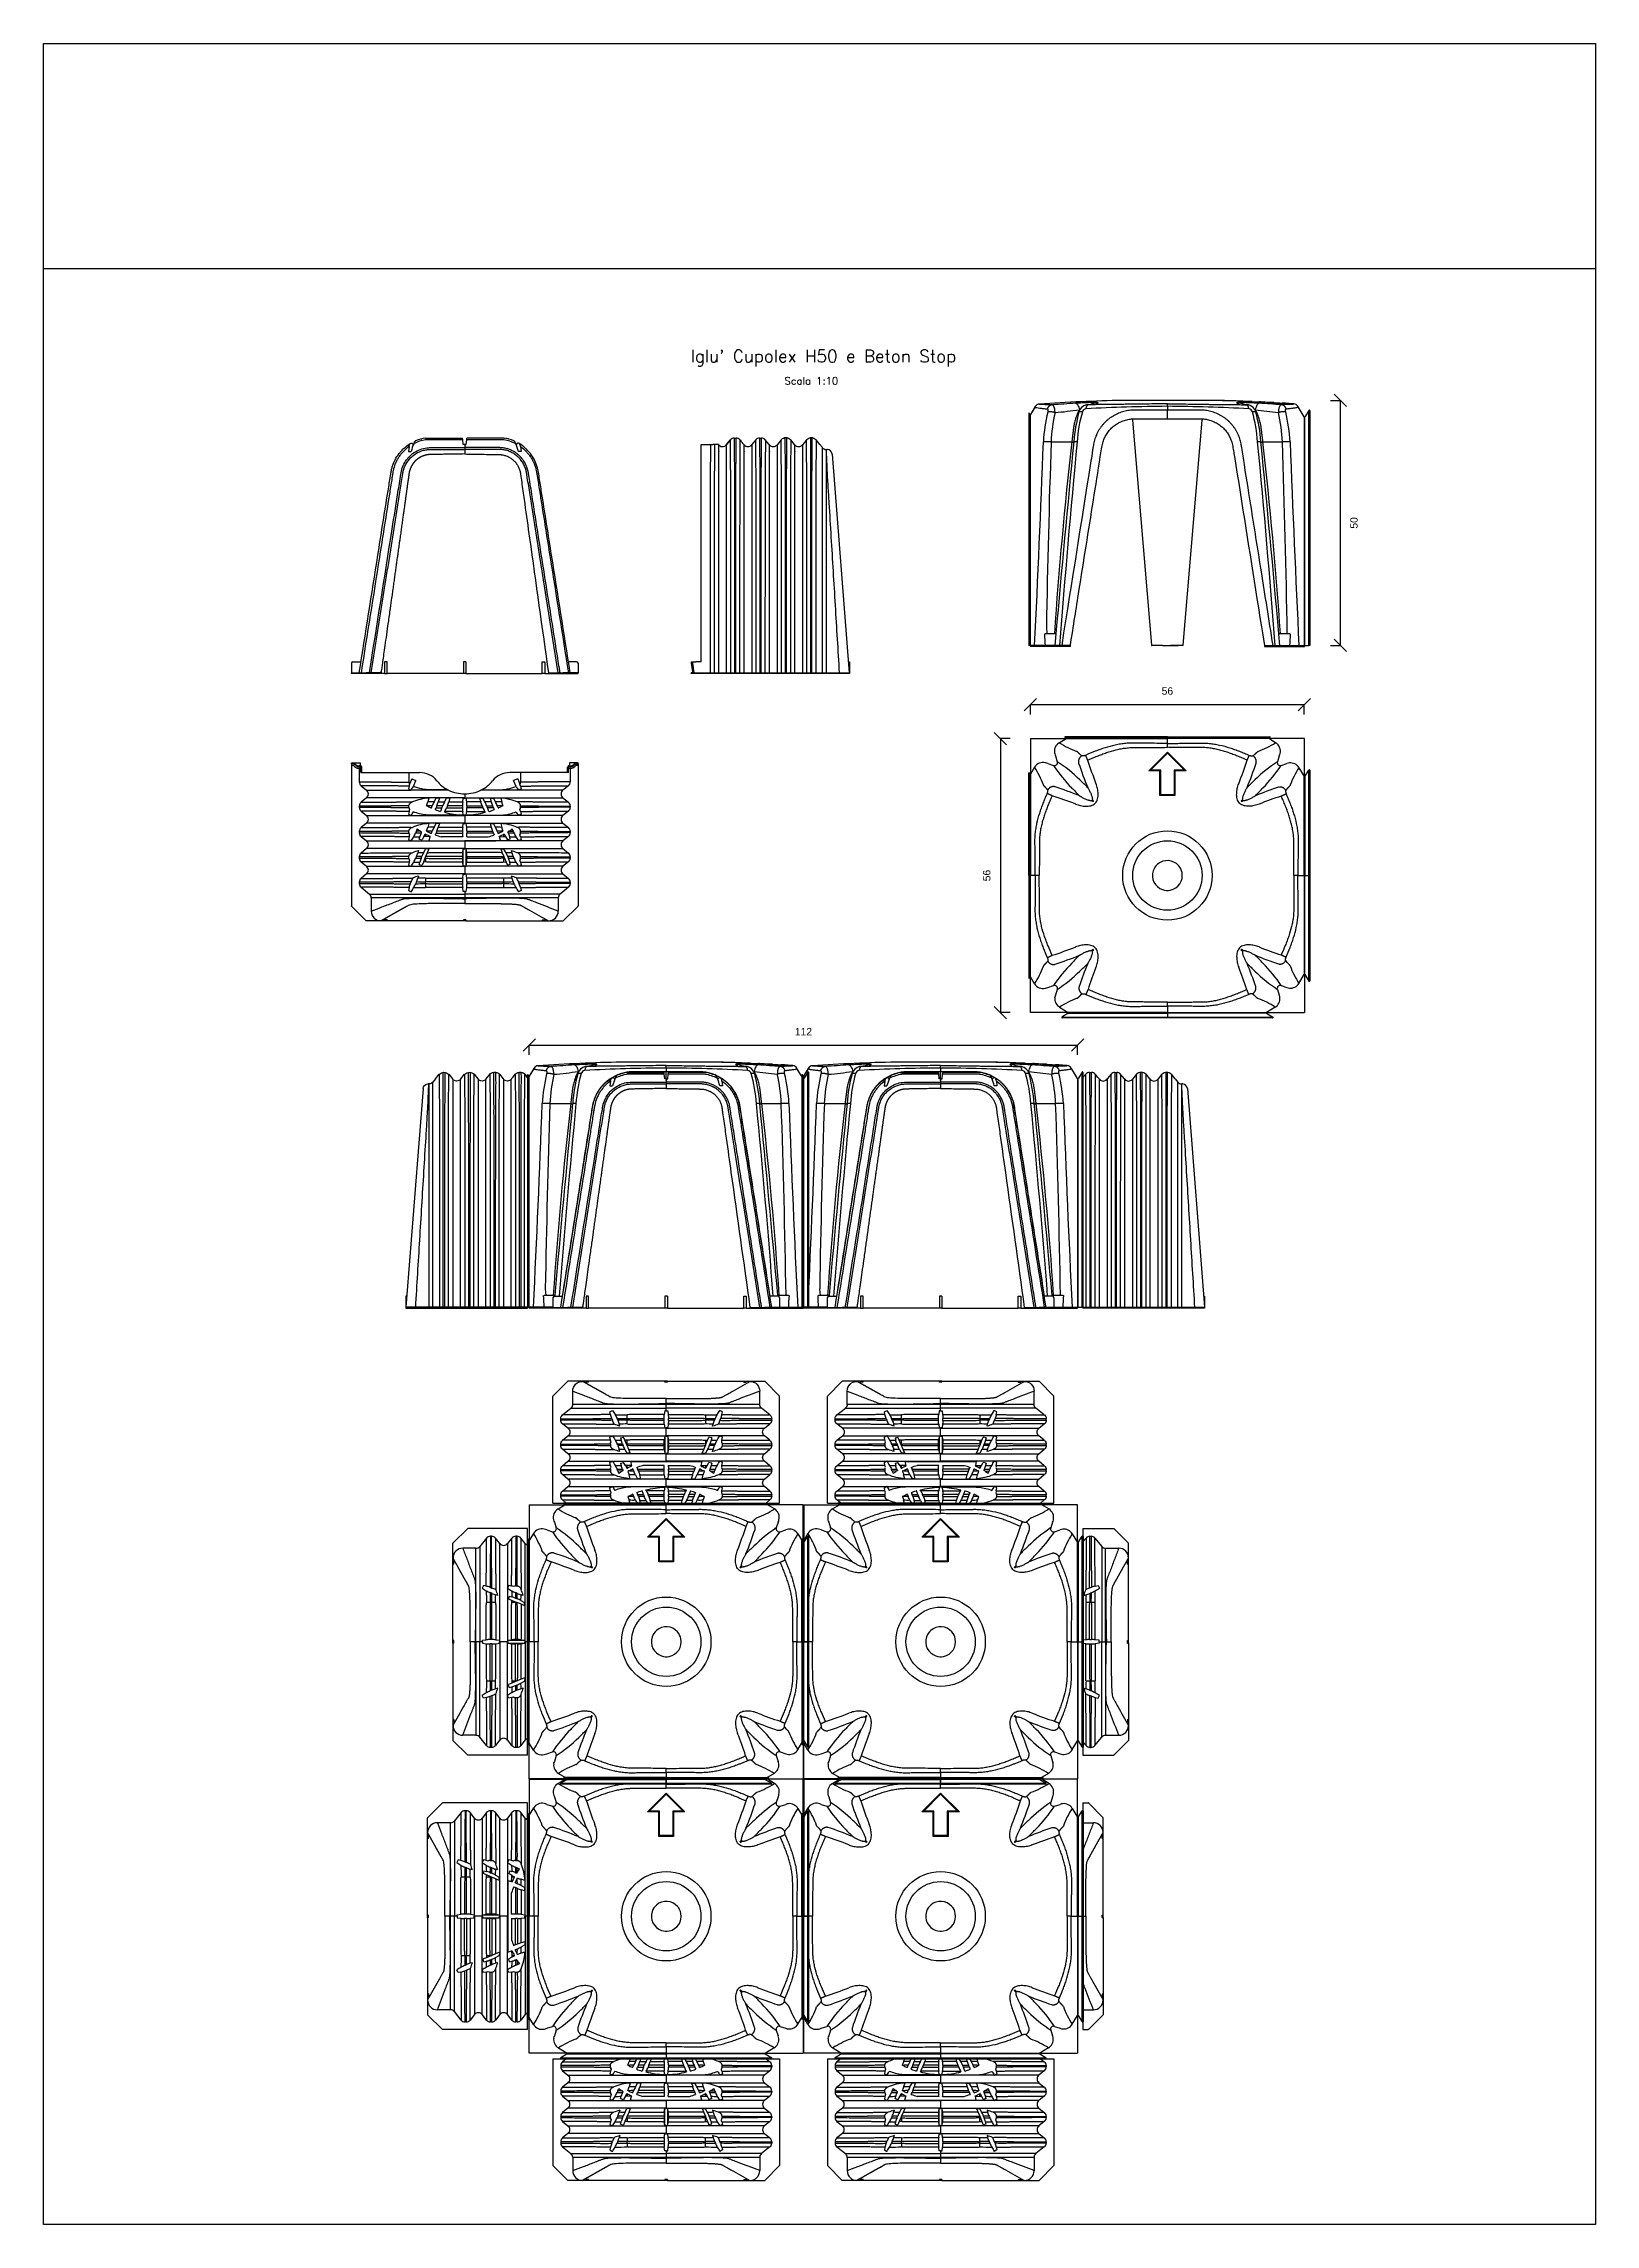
# Model space of a CAD drawing. Header units: millimetres. Extents: x -455371 to 117772, y -78417 to 116564.
# Drawn here: x -54348 to -51193, y 64039 to 68472 of the extents above; entities that cross this region are included whole.
import ezdxf

# ---------------------------------------------------------------- set-up
doc = ezdxf.new("R2010")
doc.units = ezdxf.units.MM
doc.linetypes.add('CENTER2', pattern=[28.575, 19.05, -3.175, 3.175, -3.175])
doc.layers.get('0').update_dxf_attribs({"color": 255})
doc.layers.add('BETON-STOP', color=141, linetype='Continuous')
doc.layers.add('Contorno-Cupolex', color=3, linetype='Continuous')
for name, color, linetype, lineweight in [('Cls', 7, 'Continuous', 25), ('quote', 5, 'Continuous', 15), ('Scritte', 7, 'Continuous', 15)]:
    doc.layers.add(name, color=color, linetype=linetype, lineweight=lineweight)
doc.styles.get("Standard").update_dxf_attribs({"font": 'arial.ttf'})
doc.styles.add('TITOLI 1_100', font='romans.shx', dxfattribs={"height": 25})
doc.styles.add('TITOLI 1_200', font='romans.shx', dxfattribs={"height": 50})
doc.dimstyles.new('scala 1 a 10', dxfattribs={"dimtxt": 15, "dimasz": 25, "dimexe": 0.183, "dimexo": 0.1, "dimgap": 20, "dimtad": 2, "dimdec": 0, "dimlfac": 0.1, "dimzin": 0, "dimdsep": 46, "dimtxsty": 'Standard', "dimblk": 'OBLIQUE', "dimcen": -25, "dimadec": 0, "dimazin": 0, "dimtfac": 1, "dimtdec": 0, "dimtofl": 0, "dimtmove": 0, "dimatfit": 3, "dimfxl": 20, "dimfxlon": 1, "dimtolj": 1, "dimtzin": 0, "dimarcsym": 0})

msp = doc.modelspace()

# ---------------------------------------------------------------- texts
at = {"layer": 'Scritte', "attachment_point": 1}
for s, width, heights, insert, char_height, style in [("\\pxqc;Iglu' Cupolex H50 e Beton Stop ", 654.74, [147.6], (-53089.9, 67849.7), 25, 'TITOLI 1_200'), ('Scala 1:10', 167.309, [0], (-52841.6, 67794.2), 15, 'TITOLI 1_100')]:
    msp.add_mtext_dynamic_manual_height_columns(s, width=width, gutter_width=12.5, heights=heights, dxfattribs=dict(at, insert=insert, char_height=char_height, style=style))

# ---------------------------------------------------------------- blocks, each defined once
blk = doc.blocks.new('Cupolex H50')
at = {"layer": 'Contorno-Cupolex', "linetype": 'Continuous'}
for p, q in [((19693.21, 10220.34), (19700.45, 10220.34)), ((19693.21, 10220.34), (19693.21, 10213.09)), ((19699.04, 10219.49), (19700.45, 10220.34)), ((19700.47, 10220.43), (19700.2, 10220.59)), ((19721.01, 10220.69), (19700.22, 10220.69)), ((19700.45, 10220.34), (19700.46, 10220.34)), ((19700.46, 10220.34), (19700.47, 10220.34)), ((19700.47, 10220.34), (19700.47, 10220.43)), ((19717.21, 10213.75), (19721.01, 10217.55)), ((19717.57, 10213.9), (19721.01, 10217.34)), ((19717.57, 10213.9), (19721.01, 10217.33)), ((19721.01, 10220.69), (19741.8, 10220.69)), ((19721.01, 10220.59), (19721.01, 10220.69)), ((19721.01, 10220.43), (19721.01, 10220.59)), ((19721.01, 10220.34), (19721.01, 10220.43)), ((19721.01, 10219.34), (19721.01, 10220.34)), ((19721.01, 10218.55), (19721.01, 10219.34)), ((19721.01, 10217.55), (19724.81, 10213.75)), ((19721.01, 10217.33), (19721.01, 10217.34)), ((19721.01, 10217.34), (19724.45, 10213.9)), ((19721.01, 10217.33), (19724.45, 10213.9)), ((19741.55, 10220.43), (19741.82, 10220.59)), ((19741.55, 10220.34), (19741.55, 10220.43)), ((19741.56, 10220.34), (19741.55, 10220.34)), ((19741.57, 10220.34), (19741.56, 10220.34)), ((19748.81, 10220.34), (19741.57, 10220.34)), ((19742.98, 10219.49), (19741.57, 10220.34)), ((19748.81, 10212.62), (19748.81, 10220.34)), ((19692.86, 10192.54), (19692.86, 10213.32)), ((19693.12, 10213.07), (19692.95, 10213.35)), ((19693.2, 10213.07), (19693.12, 10213.07)), ((19693.21, 10213.09), (19693.2, 10213.07)), ((19694.06, 10214.51), (19693.21, 10213.09)), ((19693.21, 10213.09), (19693.21, 10213.09)), ((19696.75, 10215.25), (19697.91, 10214.87)), ((19698.29, 10216.79), (19698.67, 10215.63)), ((19719.51, 10213.75), (19717.21, 10213.75)), ((19717.21, 10213.75), (19717.21, 10213.75)), ((19719.51, 10213.75), (19717.21, 10213.75)), ((19719.66, 10213.9), (19717.57, 10213.9)), ((19719.51, 10208.75), (19719.51, 10213.75)), ((19719.66, 10208.9), (19719.66, 10213.9)), ((19719.66, 10213.9), (19719.66, 10213.9)), ((19719.66, 10208.9), (19719.66, 10213.9)), ((19722.36, 10213.9), (19722.36, 10213.9)), ((19722.36, 10213.9), (19722.36, 10208.9)), ((19724.45, 10213.9), (19722.36, 10213.9)), ((19722.36, 10213.9), (19722.36, 10208.9)), ((19722.51, 10213.75), (19722.51, 10208.75)), ((19724.81, 10213.75), (19722.51, 10213.75)), ((19724.81, 10213.75), (19722.51, 10213.75)), ((19724.81, 10213.75), (19724.81, 10213.75)), ((19743.72, 10216.79), (19743.35, 10215.63)), ((19744.11, 10214.87), (19745.26, 10215.25)), ((19747.71, 10214.42), (19748.77, 10212.65)), ((19748.94, 10212.65), (19749.72, 10213.94)), ((19749.91, 10213.89), (19749.91, 10192.54)), ((19719.51, 10208.75), (19719.51, 10208.75)), ((19721.01, 10208.75), (19719.51, 10208.75)), ((19721.01, 10208.75), (19719.51, 10208.75)), ((19721.01, 10208.9), (19719.66, 10208.9)), ((19722.36, 10208.9), (19721.01, 10208.9)), ((19721.01, 10208.75), (19721.01, 10208.75)), ((19722.51, 10208.75), (19721.01, 10208.75)), ((19722.51, 10208.75), (19721.01, 10208.75)), ((19722.51, 10208.75), (19722.51, 10208.75)), ((19748.81, 10212.61), (19748.81, 10212.62)), ((19706, 10207.61), (19705.93, 10207.54)), ((19736.01, 10207.61), (19736.08, 10207.54)), ((19692.95, 10192.54), (19692.86, 10192.54)), ((19692.86, 10192.54), (19692.86, 10171.75)), ((19693.12, 10192.54), (19692.95, 10192.54)), ((19693.2, 10192.54), (19693.12, 10192.54)), ((19694.2, 10192.54), (19693.2, 10192.54)), ((19695, 10192.54), (19694.2, 10192.54)), ((19747.5, 10192.54), (19746.71, 10192.54)), ((19747.5, 10192.54), (19748.77, 10192.54)), ((19748.94, 10192.54), (19748.77, 10192.54)), ((19748.94, 10192.54), (19749.72, 10192.54)), ((19749.72, 10192.54), (19749.91, 10192.54)), ((19749.91, 10192.54), (19749.91, 10171.18)), ((19705.93, 10177.53), (19706, 10177.46)), ((19736.01, 10177.46), (19736.08, 10177.53)), ((19693.12, 10172), (19692.95, 10171.72)), ((19693.2, 10172), (19693.12, 10172)), ((19693.21, 10171.98), (19693.2, 10172)), ((19694.06, 10170.56), (19693.21, 10171.98)), ((19693.21, 10164.74), (19693.21, 10171.98)), ((19693.21, 10171.98), (19693.21, 10171.98)), ((19696.75, 10169.82), (19697.91, 10170.2)), ((19698.67, 10169.44), (19698.29, 10168.28)), ((19743.35, 10169.44), (19743.72, 10168.28)), ((19744.11, 10170.2), (19745.26, 10169.82)), ((19747.71, 10170.65), (19748.77, 10172.42)), ((19748.81, 10172.46), (19748.81, 10172.45)), ((19748.81, 10172.45), (19748.81, 10164.74)), ((19748.94, 10172.42), (19749.72, 10171.13)), ((19700.92, 10164.74), (19693.21, 10164.74)), ((19699.12, 10165.83), (19700.89, 10164.77)), ((19700.9, 10164.6), (19699.6, 10163.82)), ((19700.93, 10164.74), (19700.92, 10164.74)), ((19721.01, 10166.04), (19721.01, 10166.84)), ((19721.01, 10166.04), (19721.01, 10164.77)), ((19721.01, 10164.6), (19721.01, 10164.77)), ((19721.01, 10164.6), (19721.01, 10163.82)), ((19741.08, 10164.74), (19741.09, 10164.74)), ((19741.09, 10164.74), (19748.81, 10164.74)), ((19741.12, 10164.6), (19742.42, 10163.82)), ((19742.9, 10165.83), (19741.13, 10164.77)), ((19721.01, 10163.64), (19699.65, 10163.64)), ((19721.01, 10163.82), (19721.01, 10163.64)), ((19742.36, 10163.64), (19721.01, 10163.64))]:
    blk.add_line(p, q, dxfattribs=at)
for radius in [9.07, 7.04]:
    blk.add_circle((19721.01, 10192.54), radius, dxfattribs=at)
for centre, radius, start, end in [((19700.06, 10217.78), 1.99, 120.9888, 193.9535), ((19709.45, 10235.97), 19.5, 237.7108, 249.4596), ((19700.22, 10220.64), 0.0499, 89.2776, 239.0373), ((19732.67, 10235.75), 19.26, 290.4679, 302.3618), ((19741.8, 10220.64), 0.0499, 300.9627, 90.7224), ((19741.96, 10217.78), 1.99, 346.0465, 59.0112), ((19692.91, 10213.32), 0.0499, 30.9627, 180.7224), ((19695.76, 10213.48), 1.99, 76.0465, 149.0112), ((19677.79, 10204.2), 19.26, 20.4679, 32.3618), ((19695.91, 10213.47), 1.97, 64.6949, 80.3702), ((19698.1, 10215.45), 0.601, 251.8666, 18.1334), ((19722.66, 10231.14), 29.62, 213.3171, 224.7243), ((19700.08, 10217.63), 1.97, 189.6297, 205.3053), ((19682.41, 10190.9), 29.6, 45.272, 56.6866), ((19769.61, 10237.21), 70.11, 198.168, 202.4843), ((19785.22, 10241.94), 84.51, 197.9249, 201.3642), ((19656.79, 10241.94), 84.51, 338.6358, 342.0751), ((19672.41, 10237.21), 70.11, 337.5157, 341.832), ((19759.61, 10190.88), 29.62, 123.3171, 134.7243), ((19719.31, 10231.18), 29.67, 315.2861, 326.6725), ((19743.92, 10215.45), 0.601, 161.8666, 288.1334), ((19743.11, 10217.27), 0.78, 322.3447, 2.7204), ((19745.76, 10214.35), 1.03, 88.098, 118.852), ((19746.01, 10213.4), 1.99, 30.9871, 96.0571), ((19763.95, 10204.09), 19.25, 147.544, 159.4332), ((19749.81, 10213.89), 0.0998, 359.2777, 149.0372), ((19671.61, 10128.32), 84.51, 68.6358, 72.0751), ((19676.34, 10143.93), 70.11, 67.5157, 71.832), ((19790.74, 10295.24), 123.12, 223.6254, 224.6507), ((19633.33, 10138.3), 101.53, 45.2403, 46.4836), ((19823.72, 10122.81), 123.12, 133.6254, 134.6507), ((19764.87, 10146.02), 67.88, 108.3064, 112.5278), ((19652, 10294.55), 122.11, 315.3451, 316.3788), ((19769.41, 10131.01), 81.65, 108.0372, 111.3991), ((19748.86, 10212.71), 0.1, 210.9328, 239.6717), ((19748.86, 10212.7), 0.0994, 239.7705, 329.2578), ((19647.47, 10148.53), 83.01, 45.3725, 45.5509), ((19765.01, 10266.07), 83.01, 224.4491, 224.6275), ((19677.01, 10266.07), 83.01, 315.3725, 315.5509), ((19794.54, 10148.53), 83.01, 134.4491, 134.6275), ((19721.01, 10192.54), 3.03, 41.25, 131.25), ((19721.01, 10192.54), 3.03, 161.25, 251.25), ((19721.01, 10192.54), 3.03, 131.25, 161.25), ((19721.01, 10192.54), 3.03, 281.25, 11.25), ((19721.01, 10192.54), 3.03, 11.25, 41.25), ((19721.01, 10192.54), 3.03, 251.25, 281.25), ((19671.61, 10256.75), 84.51, 287.9249, 291.3642), ((19769.41, 10254.06), 81.65, 248.6009, 251.9628), ((19677.58, 10180.98), 19.5, 327.7108, 339.4596), ((19722.65, 10153.94), 29.6, 135.272, 146.6866), ((19676.34, 10241.14), 70.11, 288.168, 292.4843), ((19682.41, 10194.17), 29.6, 303.3134, 314.728), ((19775.24, 10104.86), 101.53, 135.2403, 136.4836), ((19767.53, 10148.67), 67.88, 157.4722, 161.6936), ((19633.34, 10246.77), 101.53, 313.5164, 314.7597), ((19782.54, 10144.13), 81.65, 158.6009, 161.9628), ((19647.47, 10236.54), 83.01, 314.4491, 314.6275), ((19765.01, 10119), 83.01, 135.3725, 135.5509), ((19659.48, 10144.13), 81.65, 18.0372, 21.3991), ((19677.01, 10119), 83.01, 44.4491, 44.6275), ((19794.54, 10236.54), 83.01, 225.3725, 225.5509), ((19674.49, 10148.67), 67.88, 18.3064, 22.5278), ((19823.02, 10261.55), 122.11, 225.3451, 226.3788), ((19759.65, 10194.23), 29.67, 225.2861, 236.6725), ((19666.77, 10104.86), 101.53, 43.5164, 44.7597), ((19764.87, 10239.05), 67.88, 247.4722, 251.6936), ((19719.37, 10153.94), 29.6, 33.3134, 44.728), ((19764.17, 10181.09), 19.5, 200.643, 212.3798), ((19692.91, 10171.75), 0.0499, 179.2776, 329.0373), ((19695.76, 10171.59), 1.99, 210.9888, 283.9535), ((19695.91, 10171.6), 1.97, 279.6297, 295.3053), ((19698.1, 10169.63), 0.601, 341.8666, 108.1334), ((19743.92, 10169.63), 0.601, 71.8666, 198.1334), ((19745.76, 10170.72), 1.03, 241.1482, 271.9019), ((19746.01, 10171.67), 1.99, 263.9429, 329.0129), ((19748.86, 10172.37), 0.1, 120.3283, 149.0672), ((19748.86, 10172.37), 0.0994, 30.7422, 120.2295), ((19749.81, 10171.18), 0.0998, 210.9627, 0.7224), ((19700.32, 10167.32), 2.24, 154.7363, 166.9636), ((19698.07, 10167.76), 0.1, 353.9944, 45.0507), ((19700.14, 10167.54), 1.99, 173.9429, 239.0129), ((19709.56, 10149.37), 19.5, 110.643, 122.3798), ((19700.84, 10164.68), 0.1, 30.3283, 59.0672), ((19700.85, 10164.69), 0.0994, 300.7422, 30.2295), ((19732.57, 10149.59), 19.25, 57.544, 69.4332), ((19741.17, 10164.69), 0.0994, 149.7705, 239.2578), ((19741.18, 10164.68), 0.1, 120.9328, 149.6717), ((19741.87, 10167.54), 1.99, 300.9871, 6.0571), ((19742.82, 10167.78), 1.03, 358.098, 28.852), ((19699.65, 10163.73), 0.0998, 120.9627, 270.7224), ((19742.36, 10163.73), 0.0998, 269.2777, 59.0372)]:
    blk.add_arc(centre, radius, start, end, dxfattribs=at)
for points, knots in [([(19700.2, 10220.59), (19701.72, 10220.59), (19703.26, 10220.59), (19705.18, 10220.59), (19705.56, 10220.59), (19706.14, 10220.59), (19706.33, 10220.59), (19706.54, 10220.59), (19706.57, 10220.59), (19706.62, 10220.59), (19706.64, 10220.59), (19706.72, 10220.59), (19706.79, 10220.59), (19707.06, 10220.59), (19707.31, 10220.59), (19707.78, 10220.59), (19707.95, 10220.59), (19708.32, 10220.59), (19708.53, 10220.59), (19709.17, 10220.59), (19709.65, 10220.59), (19710.43, 10220.59), (19710.7, 10220.59), (19711.26, 10220.59), (19711.54, 10220.59), (19712.12, 10220.59), (19712.42, 10220.59), (19713.02, 10220.59), (19713.33, 10220.59), (19713.79, 10220.59), (19713.94, 10220.59), (19714.13, 10220.59), (19714.16, 10220.59), (19714.19, 10220.59)], [0, 0, 0, 0, 0.5, 0.5, 0.625, 0.625, 0.6875, 0.6875, 0.6953125, 0.6953125, 0.703125, 0.703125, 0.71875, 0.71875, 0.75, 0.75, 0.765625, 0.765625, 0.78125, 0.78125, 0.8125, 0.8125, 0.828125, 0.828125, 0.84375, 0.84375, 0.859375, 0.859375, 0.875, 0.875, 0.8828125, 0.8828125, 0.8844651, 0.8844651, 0.8844651, 0.8844651]), ([(19721.01, 10220.43), (19720.36, 10220.43), (19719.72, 10220.43), (19718.43, 10220.43), (19717.78, 10220.43), (19716.49, 10220.43), (19715.85, 10220.43), (19714.88, 10220.43), (19714.56, 10220.43), (19713.91, 10220.43), (19713.59, 10220.43), (19712.95, 10220.43), (19712.64, 10220.43), (19712.02, 10220.43), (19711.72, 10220.43), (19711.13, 10220.43), (19710.84, 10220.43), (19710.28, 10220.43), (19710.02, 10220.43), (19709.26, 10220.43), (19708.79, 10220.43), (19708.2, 10220.43), (19708.02, 10220.43), (19707.7, 10220.43), (19707.55, 10220.43), (19707.17, 10220.43), (19707, 10220.43), (19706.8, 10220.43), (19706.7, 10220.43), (19706.5, 10220.43), (19706.4, 10220.43), (19706.2, 10220.43), (19706.1, 10220.43), (19705.79, 10220.43), (19705.59, 10220.43), (19705.19, 10220.43), (19704.99, 10220.43), (19704.39, 10220.43), (19703.99, 10220.43), (19703.19, 10220.43), (19702.78, 10220.43), (19701.74, 10220.43), (19701.11, 10220.43), (19700.47, 10220.43)], [0, 0, 0, 0, 0.032927, 0.032927, 0.065853, 0.065853, 0.09878, 0.09878, 0.115243, 0.115243, 0.131706, 0.131706, 0.14817, 0.14817, 0.164633, 0.164633, 0.181096, 0.181096, 0.197559, 0.197559, 0.230486, 0.230486, 0.246949, 0.246949, 0.263413, 0.263413, 0.296339, 0.296339, 0.329266, 0.329266, 0.362192, 0.362192, 0.395119, 0.395119, 0.460972, 0.460972, 0.526825, 0.526825, 0.658531, 0.658531, 0.790238, 0.790238, 1, 1, 1, 1]), ([(19700.47, 10220.34), (19701.11, 10220.34), (19701.74, 10220.34), (19702.78, 10220.34), (19703.19, 10220.34), (19703.99, 10220.34), (19704.39, 10220.34), (19704.99, 10220.34), (19705.19, 10220.34), (19705.59, 10220.34), (19705.79, 10220.34), (19706.1, 10220.34), (19706.2, 10220.34), (19706.4, 10220.34), (19706.5, 10220.34), (19706.7, 10220.34), (19706.8, 10220.34), (19707, 10220.34), (19707.17, 10220.34), (19707.55, 10220.34), (19707.7, 10220.34), (19708.02, 10220.34), (19708.2, 10220.34), (19708.79, 10220.34), (19709.26, 10220.34), (19710.02, 10220.34), (19710.28, 10220.34), (19710.84, 10220.34), (19711.13, 10220.34), (19711.72, 10220.34), (19712.02, 10220.34), (19712.64, 10220.34), (19712.95, 10220.34), (19713.59, 10220.34), (19713.91, 10220.34), (19714.56, 10220.34), (19714.88, 10220.34), (19715.85, 10220.34), (19716.49, 10220.34), (19717.78, 10220.34), (19718.43, 10220.34), (19719.72, 10220.34), (19720.36, 10220.34), (19721.01, 10220.34)], [0, 0, 0, 0, 0.209762, 0.209762, 0.341469, 0.341469, 0.473175, 0.473175, 0.539028, 0.539028, 0.604881, 0.604881, 0.637808, 0.637808, 0.670734, 0.670734, 0.703661, 0.703661, 0.736587, 0.736587, 0.753051, 0.753051, 0.769514, 0.769514, 0.802441, 0.802441, 0.818904, 0.818904, 0.835367, 0.835367, 0.85183, 0.85183, 0.868294, 0.868294, 0.884757, 0.884757, 0.90122, 0.90122, 0.934147, 0.934147, 0.967073, 0.967073, 1, 1, 1, 1]), ([(19703.66, 10216.83), (19703.59, 10216.88), (19703.52, 10216.93), (19703.39, 10217.03), (19703.33, 10217.07), (19703.25, 10217.14), (19703.22, 10217.17), (19703.19, 10217.2), (19703.18, 10217.21), (19703.16, 10217.23), (19703.15, 10217.24), (19703.14, 10217.25), (19703.14, 10217.25), (19703.12, 10217.27), (19703.11, 10217.28), (19703.1, 10217.3), (19703.09, 10217.3), (19703.08, 10217.32), (19703.07, 10217.32), (19703.06, 10217.33), (19703.06, 10217.34), (19703.05, 10217.35), (19703.04, 10217.35), (19703.03, 10217.37), (19703.02, 10217.37), (19703.01, 10217.38), (19703.01, 10217.39), (19702.98, 10217.41), (19702.96, 10217.43), (19702.93, 10217.46), (19702.92, 10217.47), (19702.91, 10217.49), (19702.9, 10217.49), (19702.87, 10217.52), (19702.85, 10217.54), (19702.82, 10217.57), (19702.8, 10217.58), (19702.77, 10217.61), (19702.75, 10217.62), (19702.72, 10217.65), (19702.71, 10217.66), (19702.68, 10217.68), (19702.67, 10217.68), (19702.65, 10217.7), (19702.64, 10217.7), (19702.63, 10217.7), (19702.63, 10217.71), (19702.62, 10217.71), (19702.61, 10217.71), (19702.61, 10217.71)], [0, 0, 0, 0, 0.125, 0.125, 0.25, 0.25, 0.3125, 0.3125, 0.34375, 0.34375, 0.359375, 0.359375, 0.375, 0.375, 0.40625, 0.40625, 0.421875, 0.421875, 0.4375, 0.4375, 0.453125, 0.453125, 0.46875, 0.46875, 0.484375, 0.484375, 0.5, 0.5, 0.5625, 0.5625, 0.59375, 0.59375, 0.625, 0.625, 0.6875, 0.6875, 0.75, 0.75, 0.8125, 0.8125, 0.875, 0.875, 0.9375, 0.9375, 0.96875, 0.96875, 0.984375, 0.984375, 1, 1, 1, 1]), ([(19721.01, 10219.34), (19719.6, 10219.35), (19718.2, 10219.36), (19716.45, 10219.38), (19716.1, 10219.39), (19715.57, 10219.39), (19715.4, 10219.4), (19715.05, 10219.4), (19714.87, 10219.4), (19714.61, 10219.41), (19714.52, 10219.41), (19714.34, 10219.41), (19714.26, 10219.41), (19714.12, 10219.41), (19714.08, 10219.41), (19713.99, 10219.41), (19713.94, 10219.41), (19713.81, 10219.41), (19713.72, 10219.41), (19713.27, 10219.4), (19712.91, 10219.38), (19712.37, 10219.32), (19712.19, 10219.3), (19711.83, 10219.26), (19711.65, 10219.23), (19711.12, 10219.15), (19710.76, 10219.08), (19709.71, 10218.85), (19709.03, 10218.66), (19708.01, 10218.34), (19707.67, 10218.23), (19707, 10217.99), (19706.67, 10217.87), (19705.68, 10217.48), (19705.02, 10217.21), (19704.38, 10216.92)], [0, 0, 0, 0, 0.25, 0.25, 0.3125, 0.3125, 0.34375, 0.34375, 0.375, 0.375, 0.390625, 0.390625, 0.40625, 0.40625, 0.414062, 0.414062, 0.421875, 0.421875, 0.4375, 0.4375, 0.5, 0.5, 0.53125, 0.53125, 0.5625, 0.5625, 0.625, 0.625, 0.75, 0.75, 0.8125, 0.8125, 0.875, 0.875, 1, 1, 1, 1]), ([(19704.81, 10215.93), (19705.45, 10216.21), (19706.08, 10216.49), (19707.05, 10216.88), (19707.37, 10217), (19708.01, 10217.25), (19708.34, 10217.36), (19709.31, 10217.69), (19709.97, 10217.89), (19710.96, 10218.13), (19711.3, 10218.2), (19711.8, 10218.29), (19711.97, 10218.32), (19712.3, 10218.37), (19712.47, 10218.39), (19712.97, 10218.45), (19713.31, 10218.48), (19713.73, 10218.5), (19713.82, 10218.5), (19713.94, 10218.5), (19713.99, 10218.51), (19714.07, 10218.51), (19714.11, 10218.51), (19714.24, 10218.51), (19714.33, 10218.51), (19714.5, 10218.51), (19714.59, 10218.51), (19714.85, 10218.51), (19715.03, 10218.51), (19715.38, 10218.51), (19715.56, 10218.51), (19716.08, 10218.51), (19716.44, 10218.51), (19718.19, 10218.52), (19719.6, 10218.53), (19721.01, 10218.55)], [0, 0, 0, 0, 0.125, 0.125, 0.1875, 0.1875, 0.25, 0.25, 0.375, 0.375, 0.4375, 0.4375, 0.46875, 0.46875, 0.5, 0.5, 0.5625, 0.5625, 0.578125, 0.578125, 0.585938, 0.585938, 0.59375, 0.59375, 0.609375, 0.609375, 0.625, 0.625, 0.65625, 0.65625, 0.6875, 0.6875, 0.75, 0.75, 1, 1, 1, 1]), ([(19714.19, 10220.59), (19714.31, 10220.59), (19714.43, 10220.59), (19714.86, 10220.59), (19715.17, 10220.59), (19716.09, 10220.59), (19716.71, 10220.59), (19718.55, 10220.59), (19719.78, 10220.59), (19721.01, 10220.59)], [0.8844651, 0.8844651, 0.8844651, 0.8844651, 0.890625, 0.890625, 0.90625, 0.90625, 0.9375, 0.9375, 1, 1, 1, 1]), ([(19727.86, 10220.59), (19727.72, 10220.59), (19727.59, 10220.59), (19727.15, 10220.59), (19726.85, 10220.59), (19725.92, 10220.59), (19725.31, 10220.59), (19723.47, 10220.59), (19722.24, 10220.59), (19721.01, 10220.59)], [0.8839302, 0.8839302, 0.8839302, 0.8839302, 0.890625, 0.890625, 0.90625, 0.90625, 0.9375, 0.9375, 1, 1, 1, 1]), ([(19721.01, 10220.43), (19722.29, 10220.43), (19723.57, 10220.43), (19725.49, 10220.43), (19726.13, 10220.43), (19726.93, 10220.43), (19727.09, 10220.43), (19727.41, 10220.43), (19727.58, 10220.43), (19727.86, 10220.43), (19727.99, 10220.43), (19728.24, 10220.43), (19728.37, 10220.43), (19729.01, 10220.43), (19729.5, 10220.43), (19730.45, 10220.43), (19730.91, 10220.43), (19732.23, 10220.43), (19733.02, 10220.43), (19733.94, 10220.43), (19734.21, 10220.43), (19734.66, 10220.43), (19734.83, 10220.43), (19734.99, 10220.43), (19735.02, 10220.43), (19735.06, 10220.43), (19735.07, 10220.43), (19735.09, 10220.43), (19735.11, 10220.43), (19735.17, 10220.43), (19735.22, 10220.43), (19735.37, 10220.43), (19735.47, 10220.43), (19735.97, 10220.43), (19736.37, 10220.43), (19738.38, 10220.43), (19739.99, 10220.43), (19741.55, 10220.43)], [0, 0, 0, 0, 0.0625, 0.0625, 0.09375, 0.09375, 0.101563, 0.101563, 0.109375, 0.109375, 0.117188, 0.117188, 0.125, 0.125, 0.15625, 0.15625, 0.1875, 0.1875, 0.25, 0.25, 0.28125, 0.28125, 0.3125, 0.3125, 0.320312, 0.320312, 0.324219, 0.324219, 0.328125, 0.328125, 0.34375, 0.34375, 0.375, 0.375, 0.5, 0.5, 1, 1, 1, 1]), ([(19741.55, 10220.34), (19739.99, 10220.34), (19738.38, 10220.34), (19736.37, 10220.34), (19735.97, 10220.34), (19735.47, 10220.34), (19735.37, 10220.34), (19735.22, 10220.34), (19735.17, 10220.34), (19735.11, 10220.34), (19735.09, 10220.34), (19735.07, 10220.34), (19735.06, 10220.34), (19735.02, 10220.34), (19734.99, 10220.34), (19734.83, 10220.34), (19734.66, 10220.34), (19734.21, 10220.34), (19733.94, 10220.34), (19733.02, 10220.34), (19732.23, 10220.34), (19730.91, 10220.34), (19730.45, 10220.34), (19729.5, 10220.34), (19729.01, 10220.34), (19728.37, 10220.34), (19728.24, 10220.34), (19727.99, 10220.34), (19727.86, 10220.34), (19727.58, 10220.34), (19727.41, 10220.34), (19727.09, 10220.34), (19726.93, 10220.34), (19726.13, 10220.34), (19725.49, 10220.34), (19723.57, 10220.34), (19722.29, 10220.34), (19721.01, 10220.34)], [0, 0, 0, 0, 0.5, 0.5, 0.625, 0.625, 0.65625, 0.65625, 0.671875, 0.671875, 0.675781, 0.675781, 0.679687, 0.679687, 0.6875, 0.6875, 0.71875, 0.71875, 0.75, 0.75, 0.8125, 0.8125, 0.84375, 0.84375, 0.875, 0.875, 0.882812, 0.882812, 0.890625, 0.890625, 0.898437, 0.898437, 0.90625, 0.90625, 0.9375, 0.9375, 1, 1, 1, 1]), ([(19721.01, 10219.34), (19721.47, 10219.34), (19722.41, 10219.35), (19723.81, 10219.36), (19725.1, 10219.38), (19726.27, 10219.39), (19727.06, 10219.4), (19727.59, 10219.41), (19727.94, 10219.42), (19728.57, 10219.41), (19729.47, 10219.35), (19730.54, 10219.22), (19731.95, 10218.95), (19733.33, 10218.57), (19734.68, 10218.12), (19735.66, 10217.75), (19736.66, 10217.35), (19737.31, 10217.07), (19737.64, 10216.92)], [0, 0, 0, 0, 0.081858, 0.164277, 0.247255, 0.309067, 0.370865, 0.386322, 0.40194, 0.433686, 0.497156, 0.560794, 0.624159, 0.750052, 0.811351, 0.87539, 0.93616, 1, 1, 1, 1]), ([(19737.2, 10215.93), (19737, 10216.02), (19736.59, 10216.2), (19735.95, 10216.47), (19735.2, 10216.79), (19734.33, 10217.13), (19733.52, 10217.42), (19732.87, 10217.63), (19732.21, 10217.83), (19731.39, 10218.06), (19730.39, 10218.27), (19729.38, 10218.43), (19728.54, 10218.49), (19727.99, 10218.51), (19727.73, 10218.51), (19727.56, 10218.51), (19727.08, 10218.51), (19726.28, 10218.51), (19724.88, 10218.51), (19723.47, 10218.52), (19722.06, 10218.53), (19721.36, 10218.54), (19721.01, 10218.55)], [0, 0, 0, 0, 0.039685, 0.081401, 0.12514, 0.187502, 0.249718, 0.280702, 0.311603, 0.373204, 0.434675, 0.49602, 0.557011, 0.587479, 0.595205, 0.603053, 0.61891, 0.682454, 0.745963, 0.872985, 0.936476, 1, 1, 1, 1]), ([(19741.82, 10220.59), (19740.29, 10220.59), (19738.76, 10220.59), (19736.84, 10220.59), (19736.46, 10220.59), (19735.88, 10220.59), (19735.69, 10220.59), (19735.47, 10220.59), (19735.45, 10220.59), (19735.4, 10220.59), (19735.38, 10220.59), (19735.3, 10220.59), (19735.22, 10220.59), (19734.96, 10220.59), (19734.7, 10220.59), (19734.24, 10220.59), (19734.06, 10220.59), (19733.69, 10220.59), (19733.49, 10220.59), (19732.84, 10220.59), (19732.37, 10220.59), (19731.59, 10220.59), (19731.31, 10220.59), (19730.76, 10220.59), (19730.47, 10220.59), (19729.89, 10220.59), (19729.6, 10220.59), (19729, 10220.59), (19728.69, 10220.59), (19728.23, 10220.59), (19728.08, 10220.59), (19727.9, 10220.59), (19727.88, 10220.59), (19727.86, 10220.59)], [0, 0, 0, 0, 0.5, 0.5, 0.625, 0.625, 0.6875, 0.6875, 0.6953125, 0.6953125, 0.703125, 0.703125, 0.71875, 0.71875, 0.75, 0.75, 0.765625, 0.765625, 0.78125, 0.78125, 0.8125, 0.8125, 0.828125, 0.828125, 0.84375, 0.84375, 0.859375, 0.859375, 0.875, 0.875, 0.8828125, 0.8828125, 0.8839302, 0.8839302, 0.8839302, 0.8839302]), ([(19738.36, 10216.83), (19738.37, 10216.84), (19738.39, 10216.85), (19738.43, 10216.88), (19738.46, 10216.9), (19738.5, 10216.93), (19738.53, 10216.95), (19738.58, 10216.99), (19738.66, 10217.05), (19738.74, 10217.12), (19738.82, 10217.19), (19738.88, 10217.25), (19738.92, 10217.3), (19738.95, 10217.33), (19738.98, 10217.36), (19739.02, 10217.4), (19739.07, 10217.45), (19739.13, 10217.5), (19739.18, 10217.55), (19739.25, 10217.61), (19739.31, 10217.66), (19739.36, 10217.69), (19739.38, 10217.7), (19739.4, 10217.71), (19739.4, 10217.71), (19739.41, 10217.71)], [0, 0, 0, 0, 0.020834, 0.041499, 0.061995, 0.082327, 0.102494, 0.1225, 0.183394, 0.244692, 0.305517, 0.365952, 0.407549, 0.429262, 0.459619, 0.493771, 0.556586, 0.619732, 0.683579, 0.744962, 0.871925, 0.935861, 0.967747, 0.983808, 1, 1, 1, 1]), ([(19692.95, 10213.35), (19692.95, 10211.82), (19692.95, 10210.28), (19692.95, 10208.37), (19692.95, 10207.98), (19692.95, 10207.41), (19692.95, 10207.22), (19692.95, 10207), (19692.95, 10206.98), (19692.95, 10206.93), (19692.95, 10206.9), (19692.95, 10206.82), (19692.95, 10206.75), (19692.95, 10206.48), (19692.95, 10206.23), (19692.95, 10205.76), (19692.95, 10205.59), (19692.95, 10205.22), (19692.95, 10205.02), (19692.95, 10204.37), (19692.95, 10203.89), (19692.95, 10203.11), (19692.95, 10202.84), (19692.95, 10202.28), (19692.95, 10202), (19692.95, 10201.42), (19692.95, 10201.13), (19692.95, 10200.52), (19692.95, 10200.22), (19692.95, 10199.76), (19692.95, 10199.6), (19692.95, 10199.43), (19692.95, 10199.4), (19692.95, 10199.38)], [0, 0, 0, 0, 0.5, 0.5, 0.625, 0.625, 0.6875, 0.6875, 0.6953125, 0.6953125, 0.703125, 0.703125, 0.71875, 0.71875, 0.75, 0.75, 0.765625, 0.765625, 0.78125, 0.78125, 0.8125, 0.8125, 0.828125, 0.828125, 0.84375, 0.84375, 0.859375, 0.859375, 0.875, 0.875, 0.8828125, 0.8828125, 0.8839302, 0.8839302, 0.8839302, 0.8839302]), ([(19693.12, 10192.54), (19693.12, 10193.82), (19693.12, 10195.1), (19693.12, 10197.02), (19693.12, 10197.66), (19693.12, 10198.46), (19693.12, 10198.62), (19693.12, 10198.94), (19693.12, 10199.1), (19693.12, 10199.39), (19693.12, 10199.51), (19693.12, 10199.77), (19693.12, 10199.9), (19693.12, 10200.54), (19693.12, 10201.02), (19693.12, 10201.97), (19693.12, 10202.44), (19693.12, 10203.76), (19693.12, 10204.54), (19693.12, 10205.47), (19693.12, 10205.74), (19693.12, 10206.18), (19693.12, 10206.36), (19693.12, 10206.52), (19693.12, 10206.55), (19693.12, 10206.59), (19693.12, 10206.6), (19693.12, 10206.62), (19693.12, 10206.63), (19693.12, 10206.69), (19693.12, 10206.74), (19693.12, 10206.89), (19693.12, 10206.99), (19693.12, 10207.5), (19693.12, 10207.9), (19693.12, 10209.91), (19693.12, 10211.52), (19693.12, 10213.07)], [0, 0, 0, 0, 0.0625, 0.0625, 0.09375, 0.09375, 0.101562, 0.101562, 0.109375, 0.109375, 0.117187, 0.117187, 0.125, 0.125, 0.15625, 0.15625, 0.1875, 0.1875, 0.25, 0.25, 0.28125, 0.28125, 0.3125, 0.3125, 0.320312, 0.320312, 0.324219, 0.324219, 0.328125, 0.328125, 0.34375, 0.34375, 0.375, 0.375, 0.5, 0.5, 1, 1, 1, 1]), ([(19693.2, 10213.07), (19693.2, 10211.52), (19693.2, 10209.91), (19693.2, 10207.9), (19693.2, 10207.5), (19693.2, 10206.99), (19693.2, 10206.89), (19693.2, 10206.74), (19693.2, 10206.69), (19693.2, 10206.63), (19693.2, 10206.62), (19693.2, 10206.6), (19693.2, 10206.59), (19693.2, 10206.55), (19693.2, 10206.52), (19693.2, 10206.36), (19693.2, 10206.18), (19693.2, 10205.74), (19693.2, 10205.47), (19693.2, 10204.54), (19693.2, 10203.76), (19693.2, 10202.44), (19693.2, 10201.97), (19693.2, 10201.02), (19693.2, 10200.54), (19693.2, 10199.9), (19693.2, 10199.77), (19693.2, 10199.51), (19693.2, 10199.39), (19693.2, 10199.1), (19693.2, 10198.94), (19693.2, 10198.62), (19693.2, 10198.46), (19693.2, 10197.66), (19693.2, 10197.02), (19693.2, 10195.1), (19693.2, 10193.82), (19693.2, 10192.54)], [0, 0, 0, 0, 0.5, 0.5, 0.625, 0.625, 0.65625, 0.65625, 0.671875, 0.671875, 0.675781, 0.675781, 0.679688, 0.679688, 0.6875, 0.6875, 0.71875, 0.71875, 0.75, 0.75, 0.8125, 0.8125, 0.84375, 0.84375, 0.875, 0.875, 0.882813, 0.882813, 0.890625, 0.890625, 0.898438, 0.898438, 0.90625, 0.90625, 0.9375, 0.9375, 1, 1, 1, 1]), ([(19704.38, 10216.92), (19704.34, 10216.91), (19704.3, 10216.89), (19704.22, 10216.86), (19704.18, 10216.85), (19704.12, 10216.83), (19704.1, 10216.83), (19704.06, 10216.82), (19704.05, 10216.81), (19703.99, 10216.8), (19703.96, 10216.8), (19703.91, 10216.79), (19703.9, 10216.79), (19703.87, 10216.79), (19703.85, 10216.79), (19703.81, 10216.79), (19703.79, 10216.79), (19703.74, 10216.8), (19703.72, 10216.8), (19703.69, 10216.81), (19703.67, 10216.82), (19703.66, 10216.83)], [0, 0, 0, 0, 0.125, 0.125, 0.25, 0.25, 0.3125, 0.3125, 0.375, 0.375, 0.5, 0.5, 0.5625, 0.5625, 0.625, 0.625, 0.75, 0.75, 0.875, 0.875, 1, 1, 1, 1]), ([(19737.64, 10216.92), (19737.65, 10216.92), (19737.66, 10216.91), (19737.69, 10216.9), (19737.71, 10216.89), (19737.73, 10216.89), (19737.77, 10216.87), (19737.82, 10216.86), (19737.9, 10216.83), (19737.99, 10216.81), (19738.09, 10216.79), (19738.18, 10216.79), (19738.24, 10216.79), (19738.28, 10216.8), (19738.31, 10216.81), (19738.34, 10216.82), (19738.35, 10216.82), (19738.36, 10216.83)], [0, 0, 0, 0, 0.025114, 0.050251, 0.075451, 0.100753, 0.126198, 0.189041, 0.252473, 0.377155, 0.504216, 0.628011, 0.754462, 0.81453, 0.875317, 0.937064, 1, 1, 1, 1]), ([(19749.72, 10207.32), (19749.72, 10207.36), (19749.72, 10207.4), (19749.72, 10207.46), (19749.72, 10207.48), (19749.72, 10207.7), (19749.72, 10207.9), (19749.72, 10208.48), (19749.72, 10208.87), (19749.72, 10210.83), (19749.72, 10212.39), (19749.72, 10213.94)], [0.2969026, 0.2969026, 0.2969026, 0.2969026, 0.3046875, 0.3046875, 0.3125, 0.3125, 0.375, 0.375, 0.5, 0.5, 1, 1, 1, 1]), ([(19694.2, 10192.54), (19694.2, 10193), (19694.2, 10193.93), (19694.18, 10195.33), (19694.17, 10196.62), (19694.15, 10197.8), (19694.14, 10198.59), (19694.13, 10199.11), (19694.13, 10199.47), (19694.13, 10200.1), (19694.19, 10201), (19694.33, 10202.07), (19694.6, 10203.48), (19694.97, 10204.85), (19695.43, 10206.2), (19695.8, 10207.19), (19696.19, 10208.18), (19696.47, 10208.83), (19696.62, 10209.17)], [0, 0, 0, 0, 0.081858, 0.164277, 0.247255, 0.309067, 0.370865, 0.386322, 0.40194, 0.433686, 0.497156, 0.560794, 0.624159, 0.750052, 0.811351, 0.87539, 0.93616, 1, 1, 1, 1]), ([(19697.62, 10208.73), (19697.53, 10208.53), (19697.34, 10208.12), (19697.07, 10207.48), (19696.76, 10206.72), (19696.42, 10205.86), (19696.12, 10205.04), (19695.91, 10204.39), (19695.71, 10203.74), (19695.49, 10202.91), (19695.27, 10201.92), (19695.12, 10200.91), (19695.05, 10200.06), (19695.04, 10199.51), (19695.04, 10199.26), (19695.04, 10199.09), (19695.04, 10198.6), (19695.03, 10197.81), (19695.03, 10196.4), (19695.02, 10195), (19695.01, 10193.59), (19695, 10192.89), (19695, 10192.54)], [0, 0, 0, 0, 0.039685, 0.081401, 0.12514, 0.187502, 0.249718, 0.280702, 0.311603, 0.373204, 0.434675, 0.49602, 0.557011, 0.587479, 0.595205, 0.603053, 0.61891, 0.682454, 0.745963, 0.872985, 0.936476, 1, 1, 1, 1]), ([(19696.72, 10209.88), (19696.71, 10209.89), (19696.69, 10209.92), (19696.66, 10209.96), (19696.64, 10209.99), (19696.62, 10210.03), (19696.59, 10210.06), (19696.55, 10210.11), (19696.49, 10210.18), (19696.42, 10210.27), (19696.35, 10210.34), (19696.29, 10210.4), (19696.25, 10210.45), (19696.21, 10210.48), (19696.18, 10210.51), (19696.14, 10210.55), (19696.09, 10210.6), (19696.04, 10210.66), (19695.99, 10210.71), (19695.93, 10210.78), (19695.88, 10210.84), (19695.85, 10210.88), (19695.84, 10210.91), (19695.84, 10210.92), (19695.83, 10210.93), (19695.83, 10210.93)], [0, 0, 0, 0, 0.020834, 0.041499, 0.061995, 0.082327, 0.102494, 0.1225, 0.183394, 0.244692, 0.305517, 0.365952, 0.407549, 0.429262, 0.459619, 0.493771, 0.556586, 0.619732, 0.683579, 0.744962, 0.871925, 0.935861, 0.967747, 0.983808, 1, 1, 1, 1]), ([(19696.62, 10209.17), (19696.62, 10209.17), (19696.63, 10209.19), (19696.64, 10209.21), (19696.65, 10209.24), (19696.66, 10209.26), (19696.67, 10209.3), (19696.69, 10209.35), (19696.71, 10209.42), (19696.73, 10209.52), (19696.75, 10209.62), (19696.76, 10209.71), (19696.75, 10209.77), (19696.75, 10209.81), (19696.74, 10209.84), (19696.73, 10209.86), (19696.72, 10209.88), (19696.72, 10209.88)], [0, 0, 0, 0, 0.025114, 0.050251, 0.075451, 0.100753, 0.126198, 0.189041, 0.252473, 0.377155, 0.504216, 0.628011, 0.754462, 0.81453, 0.875317, 0.937064, 1, 1, 1, 1]), ([(19702.39, 10207.02), (19702.72, 10206.89), (19703.05, 10206.79), (19703.72, 10206.65), (19704.07, 10206.61), (19704.59, 10206.59), (19704.76, 10206.6), (19705.11, 10206.63), (19705.28, 10206.66), (19705.78, 10206.79), (19706.11, 10206.94), (19706.48, 10207.32), (19706.58, 10207.46), (19706.74, 10207.77), (19706.8, 10207.93), (19706.89, 10208.27), (19706.91, 10208.44), (19706.95, 10208.79), (19706.95, 10208.96), (19706.94, 10209.47), (19706.89, 10209.82), (19706.75, 10210.5), (19706.65, 10210.83), (19706.52, 10211.15)], [0, 0, 0, 0, 0.125, 0.125, 0.25, 0.25, 0.3125, 0.3125, 0.375, 0.375, 0.5, 0.5, 0.5625, 0.5625, 0.625, 0.625, 0.6875, 0.6875, 0.75, 0.75, 0.875, 0.875, 1, 1, 1, 1]), ([(19703.15, 10208.72), (19703.17, 10208.7), (19703.2, 10208.69), (19703.24, 10208.66), (19703.27, 10208.65), (19703.33, 10208.61), (19703.38, 10208.58), (19703.52, 10208.5), (19703.62, 10208.45), (19703.9, 10208.3), (19704.1, 10208.2), (19704.4, 10208.06), (19704.5, 10208.02), (19704.71, 10207.94), (19704.81, 10207.9), (19704.98, 10207.84), (19705.03, 10207.83), (19705.14, 10207.8), (19705.2, 10207.79), (19705.31, 10207.77), (19705.37, 10207.76), (19705.46, 10207.76), (19705.49, 10207.77), (19705.55, 10207.77), (19705.58, 10207.78), (19705.6, 10207.79)], [0, 0, 0, 0, 0.03125, 0.03125, 0.0625, 0.0625, 0.125, 0.125, 0.25, 0.25, 0.5, 0.5, 0.625, 0.625, 0.75, 0.75, 0.8125, 0.8125, 0.875, 0.875, 0.9375, 0.9375, 0.96875, 0.96875, 1, 1, 1, 1]), ([(19704.82, 10210.39), (19704.84, 10210.37), (19704.85, 10210.35), (19704.88, 10210.3), (19704.89, 10210.28), (19704.94, 10210.21), (19704.96, 10210.16), (19705.04, 10210.02), (19705.1, 10209.93), (19705.25, 10209.64), (19705.35, 10209.45), (19705.48, 10209.15), (19705.53, 10209.04), (19705.61, 10208.84), (19705.65, 10208.73), (19705.7, 10208.57), (19705.71, 10208.51), (19705.74, 10208.4), (19705.76, 10208.35), (19705.77, 10208.23), (19705.78, 10208.17), (19705.78, 10208.09), (19705.78, 10208.06), (19705.77, 10208), (19705.76, 10207.97), (19705.75, 10207.94)], [0, 0, 0, 0, 0.03125, 0.03125, 0.0625, 0.0625, 0.125, 0.125, 0.25, 0.25, 0.5, 0.5, 0.625, 0.625, 0.75, 0.75, 0.8125, 0.8125, 0.875, 0.875, 0.9375, 0.9375, 0.96875, 0.96875, 1, 1, 1, 1]), ([(19739.62, 10207.02), (19739.3, 10206.89), (19738.97, 10206.79), (19738.3, 10206.65), (19737.95, 10206.61), (19737.43, 10206.59), (19737.26, 10206.6), (19736.91, 10206.63), (19736.74, 10206.66), (19736.23, 10206.79), (19735.91, 10206.94), (19735.54, 10207.32), (19735.44, 10207.46), (19735.28, 10207.77), (19735.22, 10207.93), (19735.13, 10208.27), (19735.1, 10208.44), (19735.07, 10208.79), (19735.07, 10208.96), (19735.08, 10209.47), (19735.12, 10209.82), (19735.27, 10210.5), (19735.37, 10210.83), (19735.5, 10211.15)], [0, 0, 0, 0, 0.125, 0.125, 0.25, 0.25, 0.3125, 0.3125, 0.375, 0.375, 0.5, 0.5, 0.5625, 0.5625, 0.625, 0.625, 0.6875, 0.6875, 0.75, 0.75, 0.875, 0.875, 1, 1, 1, 1]), ([(19737.19, 10210.39), (19737.18, 10210.37), (19737.16, 10210.35), (19737.14, 10210.3), (19737.12, 10210.28), (19737.08, 10210.21), (19737.05, 10210.16), (19736.97, 10210.02), (19736.92, 10209.93), (19736.77, 10209.64), (19736.67, 10209.45), (19736.54, 10209.15), (19736.49, 10209.04), (19736.41, 10208.84), (19736.37, 10208.73), (19736.32, 10208.57), (19736.3, 10208.51), (19736.27, 10208.4), (19736.26, 10208.35), (19736.24, 10208.23), (19736.24, 10208.17), (19736.24, 10208.09), (19736.24, 10208.06), (19736.25, 10208), (19736.26, 10207.97), (19736.27, 10207.94)], [0, 0, 0, 0, 0.03125, 0.03125, 0.0625, 0.0625, 0.125, 0.125, 0.25, 0.25, 0.5, 0.5, 0.625, 0.625, 0.75, 0.75, 0.8125, 0.8125, 0.875, 0.875, 0.9375, 0.9375, 0.96875, 0.96875, 1, 1, 1, 1]), ([(19736.41, 10207.79), (19736.44, 10207.78), (19736.47, 10207.77), (19736.53, 10207.77), (19736.56, 10207.76), (19736.65, 10207.76), (19736.71, 10207.77), (19736.82, 10207.79), (19736.88, 10207.8), (19736.99, 10207.83), (19737.04, 10207.85), (19737.2, 10207.9), (19737.31, 10207.94), (19737.52, 10208.02), (19737.62, 10208.06), (19737.92, 10208.2), (19738.12, 10208.3), (19738.4, 10208.45), (19738.5, 10208.5), (19738.64, 10208.58), (19738.68, 10208.61), (19738.75, 10208.65), (19738.77, 10208.66), (19738.82, 10208.69), (19738.84, 10208.7), (19738.86, 10208.72)], [0, 0, 0, 0, 0.03125, 0.03125, 0.0625, 0.0625, 0.125, 0.125, 0.1875, 0.1875, 0.25, 0.25, 0.375, 0.375, 0.5, 0.5, 0.75, 0.75, 0.875, 0.875, 0.9375, 0.9375, 0.96875, 0.96875, 1, 1, 1, 1]), ([(19746.71, 10192.54), (19746.7, 10192.88), (19746.69, 10193.58), (19746.68, 10194.98), (19746.67, 10196.38), (19746.67, 10197.78), (19746.67, 10198.57), (19746.67, 10199.09), (19746.67, 10199.44), (19746.66, 10200.03), (19746.59, 10200.86), (19746.44, 10201.87), (19746.23, 10202.86), (19746.01, 10203.68), (19745.82, 10204.33), (19745.61, 10204.98), (19745.32, 10205.78), (19744.94, 10206.75), (19744.55, 10207.71), (19744.27, 10208.34), (19744.13, 10208.64)], [0, 0, 0, 0, 0.063564, 0.127097, 0.254201, 0.31775, 0.381331, 0.397214, 0.41286, 0.44336, 0.504368, 0.565708, 0.627174, 0.688693, 0.719527, 0.750429, 0.81247, 0.874829, 0.93973, 1, 1, 1, 1]), ([(19745.04, 10209.79), (19745.03, 10209.79), (19745.03, 10209.78), (19745.02, 10209.77), (19745.02, 10209.76), (19745.01, 10209.75), (19745.01, 10209.73), (19745.01, 10209.72), (19745, 10209.7), (19745, 10209.67), (19744.99, 10209.62), (19745, 10209.53), (19745.02, 10209.43), (19745.04, 10209.33), (19745.06, 10209.25), (19745.08, 10209.2), (19745.1, 10209.15), (19745.11, 10209.11), (19745.12, 10209.09), (19745.13, 10209.07)], [0, 0, 0, 0, 0.031543, 0.062759, 0.093676, 0.12432, 0.154721, 0.184907, 0.214908, 0.244754, 0.371276, 0.495222, 0.622346, 0.74714, 0.810652, 0.87359, 0.915985, 0.958061, 1, 1, 1, 1]), ([(19745.93, 10210.86), (19745.93, 10210.85), (19745.93, 10210.85), (19745.92, 10210.83), (19745.91, 10210.81), (19745.88, 10210.76), (19745.82, 10210.7), (19745.76, 10210.63), (19745.71, 10210.57), (19745.65, 10210.51), (19745.61, 10210.47), (19745.57, 10210.43), (19745.54, 10210.4), (19745.5, 10210.37), (19745.46, 10210.32), (19745.4, 10210.26), (19745.34, 10210.19), (19745.28, 10210.13), (19745.23, 10210.07), (19745.19, 10210.01), (19745.14, 10209.94), (19745.09, 10209.87), (19745.05, 10209.82), (19745.04, 10209.79)], [0, 0, 0, 0, 0.016011, 0.032224, 0.064149, 0.128117, 0.255099, 0.326832, 0.398509, 0.451594, 0.506571, 0.540692, 0.57148, 0.599734, 0.634041, 0.695795, 0.755398, 0.795322, 0.835569, 0.876151, 0.917076, 0.958355, 1, 1, 1, 1]), ([(19745.13, 10209.07), (19745.23, 10208.85), (19745.42, 10208.41), (19745.68, 10207.76), (19745.98, 10207), (19746.31, 10206.13), (19746.75, 10204.78), (19747.12, 10203.42), (19747.38, 10202.02), (19747.52, 10200.95), (19747.57, 10200.06), (19747.58, 10199.43), (19747.57, 10199.08), (19747.56, 10198.55), (19747.55, 10197.77), (19747.53, 10196.37), (19747.51, 10194.63), (19747.5, 10193.23), (19747.5, 10192.54)], [0, 0, 0, 0, 0.042924, 0.084471, 0.124692, 0.188647, 0.249907, 0.375615, 0.438991, 0.50263, 0.566109, 0.597857, 0.613444, 0.628905, 0.690742, 0.752592, 0.876921, 1, 1, 1, 1]), ([(19748.77, 10197.23), (19748.77, 10197.48), (19748.77, 10197.73), (19748.77, 10198.28), (19748.77, 10198.58), (19748.77, 10199.18), (19748.77, 10199.49), (19748.77, 10200.09), (19748.77, 10200.39), (19748.77, 10200.99), (19748.77, 10201.28), (19748.77, 10201.85), (19748.77, 10202.13), (19748.77, 10202.67), (19748.77, 10202.93), (19748.77, 10203.69), (19748.77, 10204.14), (19748.77, 10204.95), (19748.77, 10205.29), (19748.77, 10205.69), (19748.77, 10205.81), (19748.77, 10206.01), (19748.77, 10206.09), (19748.77, 10206.18), (19748.77, 10206.21), (19748.77, 10206.25), (19748.77, 10206.28), (19748.77, 10206.35), (19748.77, 10206.4), (19748.77, 10206.63), (19748.77, 10206.82), (19748.77, 10207.38), (19748.77, 10207.76), (19748.77, 10209.65), (19748.77, 10211.15), (19748.77, 10212.65)], [0.0808693, 0.0808693, 0.0808693, 0.0808693, 0.09375, 0.09375, 0.109375, 0.109375, 0.125, 0.125, 0.140625, 0.140625, 0.15625, 0.15625, 0.171875, 0.171875, 0.1875, 0.1875, 0.21875, 0.21875, 0.25, 0.25, 0.265625, 0.265625, 0.28125, 0.28125, 0.2890625, 0.2890625, 0.296875, 0.296875, 0.3125, 0.3125, 0.375, 0.375, 0.5, 0.5, 1, 1, 1, 1]), ([(19748.94, 10210.73), (19748.94, 10209.87), (19748.94, 10209), (19748.94, 10207.76), (19748.94, 10207.38), (19748.94, 10206.82), (19748.94, 10206.63), (19748.94, 10206.39), (19748.94, 10206.35), (19748.94, 10206.25), (19748.94, 10206.21), (19748.94, 10206.09), (19748.94, 10206.01), (19748.94, 10205.81), (19748.94, 10205.69), (19748.94, 10205.28), (19748.94, 10204.94), (19748.94, 10204.34), (19748.94, 10204.13), (19748.94, 10203.67), (19748.94, 10203.43), (19748.94, 10202.69), (19748.94, 10202.14), (19748.94, 10201.28), (19748.94, 10200.99), (19748.94, 10200.4), (19748.94, 10200.1), (19748.94, 10199.5), (19748.94, 10199.19), (19748.94, 10198.59), (19748.94, 10198.29), (19748.94, 10197.38), (19748.94, 10196.77), (19748.94, 10195.1), (19748.94, 10194.04), (19748.94, 10192.98)], [0.2124485, 0.2124485, 0.2124485, 0.2124485, 0.5, 0.5, 0.625, 0.625, 0.6875, 0.6875, 0.703125, 0.703125, 0.71875, 0.71875, 0.734375, 0.734375, 0.75, 0.75, 0.78125, 0.78125, 0.796875, 0.796875, 0.8125, 0.8125, 0.84375, 0.84375, 0.859375, 0.859375, 0.875, 0.875, 0.890625, 0.890625, 0.90625, 0.90625, 0.9375, 0.9375, 0.9923835, 0.9923835, 0.9923835, 0.9923835]), ([(19705.93, 10207.54), (19705.93, 10207.54), (19705.93, 10207.54), (19705.92, 10207.53), (19705.91, 10207.54), (19705.9, 10207.54), (19705.9, 10207.54), (19705.88, 10207.55), (19705.86, 10207.55), (19705.83, 10207.58), (19705.81, 10207.59), (19705.79, 10207.61)], [0, 0, 0, 0, 0.0625, 0.0625, 0.125, 0.125, 0.25, 0.25, 0.5, 0.5, 1, 1, 1, 1]), ([(19706, 10207.61), (19706.01, 10207.61), (19706.01, 10207.62), (19706.01, 10207.63), (19706.01, 10207.63), (19706.01, 10207.64), (19706, 10207.65), (19706, 10207.67), (19705.99, 10207.68), (19705.97, 10207.71), (19705.95, 10207.74), (19705.93, 10207.75)], [0, 0, 0, 0, 0.0625, 0.0625, 0.125, 0.125, 0.25, 0.25, 0.5, 0.5, 1, 1, 1, 1]), ([(19736.01, 10207.61), (19736.01, 10207.61), (19736.01, 10207.62), (19736.01, 10207.63), (19736.01, 10207.63), (19736.01, 10207.64), (19736.01, 10207.65), (19736.02, 10207.67), (19736.03, 10207.68), (19736.05, 10207.71), (19736.07, 10207.74), (19736.09, 10207.75)], [0, 0, 0, 0, 0.0625, 0.0625, 0.125, 0.125, 0.25, 0.25, 0.5, 0.5, 1, 1, 1, 1]), ([(19736.23, 10207.61), (19736.21, 10207.59), (19736.19, 10207.58), (19736.15, 10207.55), (19736.14, 10207.55), (19736.12, 10207.54), (19736.11, 10207.54), (19736.1, 10207.54), (19736.1, 10207.53), (19736.09, 10207.54), (19736.09, 10207.54), (19736.08, 10207.54)], [0, 0, 0, 0, 0.5, 0.5, 0.75, 0.75, 0.875, 0.875, 0.9375, 0.9375, 1, 1, 1, 1]), ([(19749.72, 10199.3), (19749.72, 10199.36), (19749.72, 10199.43), (19749.72, 10199.64), (19749.72, 10199.8), (19749.72, 10200.26), (19749.72, 10200.56), (19749.72, 10201.18), (19749.72, 10201.48), (19749.72, 10202.37), (19749.72, 10202.94), (19749.72, 10203.75), (19749.72, 10204.01), (19749.72, 10204.51), (19749.72, 10204.74), (19749.72, 10205.2), (19749.72, 10205.41), (19749.72, 10205.81), (19749.72, 10206), (19749.72, 10206.53), (19749.72, 10206.81), (19749.72, 10207.15), (19749.72, 10207.24), (19749.72, 10207.32), (19749.72, 10207.32), (19749.72, 10207.32)], [0.1140744, 0.1140744, 0.1140744, 0.1140744, 0.1171875, 0.1171875, 0.125, 0.125, 0.140625, 0.140625, 0.15625, 0.15625, 0.1875, 0.1875, 0.203125, 0.203125, 0.21875, 0.21875, 0.234375, 0.234375, 0.25, 0.25, 0.28125, 0.28125, 0.296875, 0.296875, 0.2969026, 0.2969026, 0.2969026, 0.2969026]), ([(19692.95, 10199.38), (19692.95, 10199.25), (19692.95, 10199.12), (19692.95, 10198.68), (19692.95, 10198.37), (19692.95, 10197.45), (19692.95, 10196.84), (19692.95, 10194.99), (19692.95, 10193.76), (19692.95, 10192.54)], [0.8839302, 0.8839302, 0.8839302, 0.8839302, 0.890625, 0.890625, 0.90625, 0.90625, 0.9375, 0.9375, 1, 1, 1, 1]), ([(19748.77, 10192.54), (19748.77, 10193.74), (19748.77, 10194.95), (19748.77, 10196.52), (19748.77, 10196.87), (19748.77, 10197.23)], [0, 0, 0, 0, 0.0625, 0.0625, 0.08086931, 0.08086931, 0.08086931, 0.08086931]), ([(19749.72, 10192.54), (19749.72, 10193.77), (19749.72, 10195.01), (19749.72, 10196.86), (19749.72, 10197.48), (19749.72, 10198.41), (19749.72, 10198.72), (19749.72, 10199.12), (19749.72, 10199.21), (19749.72, 10199.3)], [0, 0, 0, 0, 0.0625, 0.0625, 0.09375, 0.09375, 0.109375, 0.109375, 0.1140744, 0.1140744, 0.1140744, 0.1140744]), ([(19692.95, 10185.72), (19692.95, 10185.84), (19692.95, 10185.96), (19692.95, 10186.39), (19692.95, 10186.7), (19692.95, 10187.62), (19692.95, 10188.23), (19692.95, 10190.08), (19692.95, 10191.31), (19692.95, 10192.54)], [0.8844651, 0.8844651, 0.8844651, 0.8844651, 0.890625, 0.890625, 0.90625, 0.90625, 0.9375, 0.9375, 1, 1, 1, 1]), ([(19693.12, 10192.54), (19693.12, 10191.89), (19693.12, 10191.24), (19693.12, 10189.95), (19693.12, 10189.31), (19693.12, 10188.02), (19693.12, 10187.37), (19693.12, 10186.41), (19693.12, 10186.08), (19693.12, 10185.44), (19693.12, 10185.12), (19693.12, 10184.48), (19693.12, 10184.17), (19693.12, 10183.55), (19693.12, 10183.25), (19693.12, 10182.66), (19693.12, 10182.36), (19693.12, 10181.81), (19693.12, 10181.54), (19693.12, 10180.78), (19693.12, 10180.32), (19693.12, 10179.73), (19693.12, 10179.55), (19693.12, 10179.22), (19693.12, 10179.07), (19693.12, 10178.69), (19693.12, 10178.52), (19693.12, 10178.33), (19693.12, 10178.22), (19693.12, 10178.02), (19693.12, 10177.92), (19693.12, 10177.72), (19693.12, 10177.62), (19693.12, 10177.32), (19693.12, 10177.12), (19693.12, 10176.72), (19693.12, 10176.52), (19693.12, 10175.92), (19693.12, 10175.51), (19693.12, 10174.71), (19693.12, 10174.31), (19693.12, 10173.27), (19693.12, 10172.63), (19693.12, 10172)], [0, 0, 0, 0, 0.032927, 0.032927, 0.065853, 0.065853, 0.09878, 0.09878, 0.115243, 0.115243, 0.131706, 0.131706, 0.14817, 0.14817, 0.164633, 0.164633, 0.181096, 0.181096, 0.197559, 0.197559, 0.230486, 0.230486, 0.246949, 0.246949, 0.263413, 0.263413, 0.296339, 0.296339, 0.329266, 0.329266, 0.362192, 0.362192, 0.395119, 0.395119, 0.460972, 0.460972, 0.526825, 0.526825, 0.658531, 0.658531, 0.790238, 0.790238, 1, 1, 1, 1]), ([(19693.2, 10172), (19693.2, 10172.63), (19693.2, 10173.27), (19693.2, 10174.31), (19693.2, 10174.71), (19693.2, 10175.51), (19693.2, 10175.92), (19693.2, 10176.52), (19693.2, 10176.72), (19693.2, 10177.12), (19693.2, 10177.32), (19693.2, 10177.62), (19693.2, 10177.72), (19693.2, 10177.92), (19693.2, 10178.02), (19693.2, 10178.22), (19693.2, 10178.33), (19693.2, 10178.52), (19693.2, 10178.69), (19693.2, 10179.07), (19693.2, 10179.22), (19693.2, 10179.55), (19693.2, 10179.73), (19693.2, 10180.32), (19693.2, 10180.78), (19693.2, 10181.54), (19693.2, 10181.81), (19693.2, 10182.36), (19693.2, 10182.66), (19693.2, 10183.25), (19693.2, 10183.55), (19693.2, 10184.17), (19693.2, 10184.48), (19693.2, 10185.12), (19693.2, 10185.44), (19693.2, 10186.08), (19693.2, 10186.41), (19693.2, 10187.37), (19693.2, 10188.02), (19693.2, 10189.31), (19693.2, 10189.95), (19693.2, 10191.24), (19693.2, 10191.89), (19693.2, 10192.54)], [0, 0, 0, 0, 0.209762, 0.209762, 0.341469, 0.341469, 0.473175, 0.473175, 0.539028, 0.539028, 0.604881, 0.604881, 0.637808, 0.637808, 0.670734, 0.670734, 0.703661, 0.703661, 0.736587, 0.736587, 0.753051, 0.753051, 0.769514, 0.769514, 0.802441, 0.802441, 0.818904, 0.818904, 0.835367, 0.835367, 0.85183, 0.85183, 0.868294, 0.868294, 0.884757, 0.884757, 0.90122, 0.90122, 0.934147, 0.934147, 0.967073, 0.967073, 1, 1, 1, 1]), ([(19694.2, 10192.54), (19694.2, 10191.13), (19694.18, 10189.73), (19694.16, 10187.98), (19694.16, 10187.62), (19694.15, 10187.1), (19694.15, 10186.92), (19694.14, 10186.57), (19694.14, 10186.4), (19694.14, 10186.13), (19694.13, 10186.05), (19694.13, 10185.87), (19694.13, 10185.78), (19694.13, 10185.65), (19694.13, 10185.6), (19694.13, 10185.51), (19694.13, 10185.47), (19694.13, 10185.33), (19694.13, 10185.24), (19694.15, 10184.79), (19694.17, 10184.43), (19694.22, 10183.9), (19694.24, 10183.72), (19694.28, 10183.36), (19694.31, 10183.18), (19694.4, 10182.64), (19694.46, 10182.29), (19694.69, 10181.24), (19694.88, 10180.55), (19695.2, 10179.53), (19695.32, 10179.2), (19695.55, 10178.53), (19695.68, 10178.19), (19696.06, 10177.2), (19696.33, 10176.55), (19696.62, 10175.9)], [0, 0, 0, 0, 0.25, 0.25, 0.3125, 0.3125, 0.34375, 0.34375, 0.375, 0.375, 0.390625, 0.390625, 0.40625, 0.40625, 0.414062, 0.414062, 0.421875, 0.421875, 0.4375, 0.4375, 0.5, 0.5, 0.53125, 0.53125, 0.5625, 0.5625, 0.625, 0.625, 0.75, 0.75, 0.8125, 0.8125, 0.875, 0.875, 1, 1, 1, 1]), ([(19697.62, 10176.34), (19697.33, 10176.97), (19697.06, 10177.61), (19696.67, 10178.57), (19696.54, 10178.89), (19696.3, 10179.54), (19696.18, 10179.86), (19695.85, 10180.84), (19695.65, 10181.5), (19695.41, 10182.49), (19695.34, 10182.82), (19695.25, 10183.32), (19695.22, 10183.49), (19695.17, 10183.83), (19695.15, 10184), (19695.09, 10184.5), (19695.06, 10184.84), (19695.05, 10185.26), (19695.04, 10185.34), (19695.04, 10185.47), (19695.04, 10185.51), (19695.04, 10185.6), (19695.04, 10185.64), (19695.04, 10185.77), (19695.04, 10185.85), (19695.04, 10186.03), (19695.04, 10186.12), (19695.04, 10186.38), (19695.04, 10186.56), (19695.03, 10186.91), (19695.03, 10187.08), (19695.03, 10187.61), (19695.03, 10187.96), (19695.02, 10189.72), (19695.01, 10191.13), (19695, 10192.54)], [0, 0, 0, 0, 0.125, 0.125, 0.1875, 0.1875, 0.25, 0.25, 0.375, 0.375, 0.4375, 0.4375, 0.46875, 0.46875, 0.5, 0.5, 0.5625, 0.5625, 0.578125, 0.578125, 0.585938, 0.585938, 0.59375, 0.59375, 0.609375, 0.609375, 0.625, 0.625, 0.65625, 0.65625, 0.6875, 0.6875, 0.75, 0.75, 1, 1, 1, 1]), ([(19746.71, 10192.54), (19746.69, 10191.14), (19746.68, 10189.74), (19746.67, 10187.99), (19746.67, 10187.64), (19746.67, 10186.94), (19746.67, 10186.59), (19746.67, 10186.15), (19746.67, 10186.06), (19746.67, 10185.93), (19746.67, 10185.89), (19746.67, 10185.8), (19746.67, 10185.76), (19746.67, 10185.67), (19746.67, 10185.63), (19746.67, 10185.55), (19746.67, 10185.51), (19746.66, 10185.38), (19746.66, 10185.3), (19746.64, 10184.88), (19746.62, 10184.54), (19746.56, 10184.04), (19746.54, 10183.87), (19746.49, 10183.54), (19746.46, 10183.37), (19746.37, 10182.87), (19746.3, 10182.54), (19746.07, 10181.55), (19745.87, 10180.9), (19745.55, 10179.93), (19745.43, 10179.61), (19745.2, 10178.97), (19745.07, 10178.65), (19744.69, 10177.69), (19744.41, 10177.06), (19744.13, 10176.43)], [0, 0, 0, 0, 0.25, 0.25, 0.3125, 0.3125, 0.375, 0.375, 0.390625, 0.390625, 0.398438, 0.398438, 0.40625, 0.40625, 0.414062, 0.414062, 0.421875, 0.421875, 0.4375, 0.4375, 0.5, 0.5, 0.53125, 0.53125, 0.5625, 0.5625, 0.625, 0.625, 0.75, 0.75, 0.8125, 0.8125, 0.875, 0.875, 1, 1, 1, 1]), ([(19745.13, 10176), (19745.41, 10176.64), (19745.68, 10177.29), (19746.06, 10178.27), (19746.18, 10178.61), (19746.42, 10179.27), (19746.53, 10179.61), (19746.84, 10180.62), (19747.03, 10181.3), (19747.25, 10182.35), (19747.32, 10182.7), (19747.4, 10183.23), (19747.43, 10183.41), (19747.47, 10183.76), (19747.49, 10183.94), (19747.54, 10184.48), (19747.56, 10184.84), (19747.57, 10185.28), (19747.57, 10185.37), (19747.57, 10185.51), (19747.57, 10185.55), (19747.57, 10185.64), (19747.57, 10185.69), (19747.57, 10185.77), (19747.57, 10185.82), (19747.57, 10185.91), (19747.57, 10185.95), (19747.57, 10186.08), (19747.57, 10186.17), (19747.56, 10186.6), (19747.56, 10186.95), (19747.55, 10187.65), (19747.54, 10188), (19747.52, 10189.74), (19747.51, 10191.14), (19747.5, 10192.54)], [0, 0, 0, 0, 0.125, 0.125, 0.1875, 0.1875, 0.25, 0.25, 0.375, 0.375, 0.4375, 0.4375, 0.46875, 0.46875, 0.5, 0.5, 0.5625, 0.5625, 0.578125, 0.578125, 0.585938, 0.585938, 0.59375, 0.59375, 0.601562, 0.601562, 0.609375, 0.609375, 0.625, 0.625, 0.6875, 0.6875, 0.75, 0.75, 1, 1, 1, 1]), ([(19748.77, 10192.54), (19748.77, 10191.33), (19748.77, 10190.12), (19748.77, 10188.55), (19748.77, 10188.2), (19748.77, 10187.84)], [0, 0, 0, 0, 0.0625, 0.0625, 0.0809509, 0.0809509, 0.0809509, 0.0809509]), ([(19748.94, 10172.42), (19748.94, 10173.92), (19748.94, 10175.43), (19748.94, 10177.31), (19748.94, 10177.69), (19748.94, 10178.25), (19748.94, 10178.44), (19748.94, 10178.68), (19748.94, 10178.72), (19748.94, 10178.82), (19748.94, 10178.86), (19748.94, 10178.98), (19748.94, 10179.06), (19748.94, 10179.26), (19748.94, 10179.38), (19748.94, 10179.79), (19748.94, 10180.13), (19748.94, 10180.73), (19748.94, 10180.94), (19748.94, 10181.4), (19748.94, 10181.64), (19748.94, 10182.38), (19748.94, 10182.93), (19748.94, 10183.79), (19748.94, 10184.08), (19748.94, 10184.67), (19748.94, 10184.97), (19748.94, 10185.57), (19748.94, 10185.88), (19748.94, 10186.48), (19748.94, 10186.79), (19748.94, 10187.69), (19748.94, 10188.3), (19748.94, 10189.98), (19748.94, 10191.06), (19748.94, 10192.13)], [0, 0, 0, 0, 0.5, 0.5, 0.625, 0.625, 0.6875, 0.6875, 0.703125, 0.703125, 0.71875, 0.71875, 0.734375, 0.734375, 0.75, 0.75, 0.78125, 0.78125, 0.796875, 0.796875, 0.8125, 0.8125, 0.84375, 0.84375, 0.859375, 0.859375, 0.875, 0.875, 0.890625, 0.890625, 0.90625, 0.90625, 0.9375, 0.9375, 0.9930906, 0.9930906, 0.9930906, 0.9930906]), ([(19749.72, 10184.46), (19749.72, 10184.65), (19749.72, 10184.83), (19749.72, 10185.17), (19749.72, 10185.33), (19749.72, 10185.64), (19749.72, 10185.8), (19749.72, 10186.27), (19749.72, 10186.58), (19749.72, 10187.52), (19749.72, 10188.15), (19749.72, 10190.03), (19749.72, 10191.28), (19749.72, 10192.54)], [0.8657575, 0.8657575, 0.8657575, 0.8657575, 0.875, 0.875, 0.8828125, 0.8828125, 0.890625, 0.890625, 0.90625, 0.90625, 0.9375, 0.9375, 1, 1, 1, 1]), ([(19748.77, 10187.84), (19748.77, 10187.59), (19748.77, 10187.34), (19748.77, 10186.79), (19748.77, 10186.49), (19748.77, 10185.89), (19748.77, 10185.58), (19748.77, 10184.98), (19748.77, 10184.68), (19748.77, 10184.08), (19748.77, 10183.79), (19748.77, 10183.22), (19748.77, 10182.94), (19748.77, 10182.4), (19748.77, 10182.14), (19748.77, 10181.38), (19748.77, 10180.93), (19748.77, 10180.12), (19748.77, 10179.78), (19748.77, 10179.38), (19748.77, 10179.26), (19748.77, 10179.06), (19748.77, 10178.98), (19748.77, 10178.89), (19748.77, 10178.86), (19748.77, 10178.82), (19748.77, 10178.79), (19748.77, 10178.72), (19748.77, 10178.67), (19748.77, 10178.44), (19748.77, 10178.25), (19748.77, 10177.69), (19748.77, 10177.31), (19748.77, 10176.07), (19748.77, 10175.21), (19748.77, 10174.34)], [0.0809509, 0.0809509, 0.0809509, 0.0809509, 0.09375, 0.09375, 0.109375, 0.109375, 0.125, 0.125, 0.140625, 0.140625, 0.15625, 0.15625, 0.171875, 0.171875, 0.1875, 0.1875, 0.21875, 0.21875, 0.25, 0.25, 0.265625, 0.265625, 0.28125, 0.28125, 0.2890625, 0.2890625, 0.296875, 0.296875, 0.3125, 0.3125, 0.375, 0.375, 0.5, 0.5, 0.786222, 0.786222, 0.786222, 0.786222]), ([(19692.95, 10171.72), (19692.95, 10173.25), (19692.95, 10174.79), (19692.95, 10176.7), (19692.95, 10177.09), (19692.95, 10177.66), (19692.95, 10177.85), (19692.95, 10178.07), (19692.95, 10178.09), (19692.95, 10178.14), (19692.95, 10178.17), (19692.95, 10178.25), (19692.95, 10178.32), (19692.95, 10178.59), (19692.95, 10178.84), (19692.95, 10179.31), (19692.95, 10179.48), (19692.95, 10179.85), (19692.95, 10180.05), (19692.95, 10180.7), (19692.95, 10181.18), (19692.95, 10181.96), (19692.95, 10182.23), (19692.95, 10182.79), (19692.95, 10183.07), (19692.95, 10183.65), (19692.95, 10183.94), (19692.95, 10184.55), (19692.95, 10184.85), (19692.95, 10185.31), (19692.95, 10185.47), (19692.95, 10185.65), (19692.95, 10185.69), (19692.95, 10185.72)], [0, 0, 0, 0, 0.5, 0.5, 0.625, 0.625, 0.6875, 0.6875, 0.6953125, 0.6953125, 0.703125, 0.703125, 0.71875, 0.71875, 0.75, 0.75, 0.765625, 0.765625, 0.78125, 0.78125, 0.8125, 0.8125, 0.828125, 0.828125, 0.84375, 0.84375, 0.859375, 0.859375, 0.875, 0.875, 0.8828125, 0.8828125, 0.8844651, 0.8844651, 0.8844651, 0.8844651]), ([(19749.72, 10177.49), (19749.72, 10177.51), (19749.72, 10177.53), (19749.72, 10177.56), (19749.72, 10177.59), (19749.72, 10177.64), (19749.72, 10177.68), (19749.72, 10177.79), (19749.72, 10177.88), (19749.72, 10178.09), (19749.72, 10178.21), (19749.72, 10178.49), (19749.72, 10178.65), (19749.72, 10178.99), (19749.72, 10179.17), (19749.72, 10179.57), (19749.72, 10179.78), (19749.72, 10180.46), (19749.72, 10180.95), (19749.72, 10181.75), (19749.72, 10182.03), (19749.72, 10182.6), (19749.72, 10182.89), (19749.72, 10183.48), (19749.72, 10183.78), (19749.72, 10184.21), (19749.72, 10184.34), (19749.72, 10184.46)], [0.6826415, 0.6826415, 0.6826415, 0.6826415, 0.6875, 0.6875, 0.6953125, 0.6953125, 0.703125, 0.703125, 0.71875, 0.71875, 0.734375, 0.734375, 0.75, 0.75, 0.765625, 0.765625, 0.78125, 0.78125, 0.8125, 0.8125, 0.828125, 0.828125, 0.84375, 0.84375, 0.859375, 0.859375, 0.8657575, 0.8657575, 0.8657575, 0.8657575]), ([(19706.52, 10173.92), (19706.65, 10174.24), (19706.75, 10174.57), (19706.89, 10175.25), (19706.94, 10175.59), (19706.95, 10176.11), (19706.95, 10176.29), (19706.91, 10176.63), (19706.88, 10176.81), (19706.75, 10177.31), (19706.6, 10177.63), (19706.23, 10178.01), (19706.09, 10178.11), (19705.77, 10178.27), (19705.61, 10178.33), (19705.28, 10178.41), (19705.1, 10178.44), (19704.76, 10178.47), (19704.59, 10178.48), (19704.07, 10178.46), (19703.72, 10178.42), (19703.05, 10178.28), (19702.72, 10178.18), (19702.39, 10178.05)], [0, 0, 0, 0, 0.125, 0.125, 0.25, 0.25, 0.3125, 0.3125, 0.375, 0.375, 0.5, 0.5, 0.5625, 0.5625, 0.625, 0.625, 0.6875, 0.6875, 0.75, 0.75, 0.875, 0.875, 1, 1, 1, 1]), ([(19705.93, 10177.53), (19705.93, 10177.53), (19705.93, 10177.53), (19705.92, 10177.54), (19705.91, 10177.53), (19705.9, 10177.53), (19705.9, 10177.53), (19705.88, 10177.52), (19705.86, 10177.52), (19705.83, 10177.49), (19705.81, 10177.48), (19705.79, 10177.46)], [0, 0, 0, 0, 0.0625, 0.0625, 0.125, 0.125, 0.25, 0.25, 0.5, 0.5, 1, 1, 1, 1]), ([(19739.62, 10178.05), (19739.3, 10178.18), (19738.97, 10178.28), (19738.3, 10178.42), (19737.95, 10178.46), (19737.43, 10178.48), (19737.26, 10178.47), (19736.91, 10178.44), (19736.74, 10178.41), (19736.23, 10178.28), (19735.91, 10178.13), (19735.54, 10177.75), (19735.44, 10177.61), (19735.28, 10177.3), (19735.22, 10177.14), (19735.13, 10176.8), (19735.1, 10176.63), (19735.07, 10176.28), (19735.07, 10176.11), (19735.08, 10175.6), (19735.12, 10175.25), (19735.27, 10174.57), (19735.37, 10174.24), (19735.5, 10173.92)], [0, 0, 0, 0, 0.125, 0.125, 0.25, 0.25, 0.3125, 0.3125, 0.375, 0.375, 0.5, 0.5, 0.5625, 0.5625, 0.625, 0.625, 0.6875, 0.6875, 0.75, 0.75, 0.875, 0.875, 1, 1, 1, 1]), ([(19736.23, 10177.46), (19736.21, 10177.48), (19736.19, 10177.49), (19736.15, 10177.52), (19736.14, 10177.52), (19736.12, 10177.53), (19736.11, 10177.53), (19736.1, 10177.53), (19736.1, 10177.54), (19736.09, 10177.53), (19736.09, 10177.53), (19736.08, 10177.53)], [0, 0, 0, 0, 0.5, 0.5, 0.75, 0.75, 0.875, 0.875, 0.9375, 0.9375, 1, 1, 1, 1]), ([(19696.72, 10175.19), (19696.67, 10175.11), (19696.62, 10175.04), (19696.52, 10174.92), (19696.47, 10174.86), (19696.4, 10174.78), (19696.38, 10174.75), (19696.34, 10174.72), (19696.33, 10174.7), (19696.31, 10174.69), (19696.31, 10174.68), (19696.3, 10174.67), (19696.29, 10174.66), (19696.27, 10174.65), (19696.26, 10174.64), (19696.25, 10174.62), (19696.24, 10174.62), (19696.23, 10174.61), (19696.22, 10174.6), (19696.21, 10174.59), (19696.21, 10174.58), (19696.19, 10174.57), (19696.19, 10174.57), (19696.18, 10174.56), (19696.17, 10174.55), (19696.16, 10174.54), (19696.16, 10174.53), (19696.13, 10174.51), (19696.11, 10174.49), (19696.09, 10174.46), (19696.08, 10174.45), (19696.06, 10174.43), (19696.05, 10174.42), (19696.02, 10174.4), (19696.01, 10174.38), (19695.98, 10174.34), (19695.96, 10174.33), (19695.93, 10174.3), (19695.92, 10174.28), (19695.9, 10174.25), (19695.89, 10174.24), (19695.87, 10174.21), (19695.86, 10174.19), (19695.85, 10174.17), (19695.84, 10174.17), (19695.84, 10174.16), (19695.84, 10174.15), (19695.83, 10174.15), (19695.83, 10174.14), (19695.83, 10174.14)], [0, 0, 0, 0, 0.125, 0.125, 0.25, 0.25, 0.3125, 0.3125, 0.34375, 0.34375, 0.359375, 0.359375, 0.375, 0.375, 0.40625, 0.40625, 0.421875, 0.421875, 0.4375, 0.4375, 0.453125, 0.453125, 0.46875, 0.46875, 0.484375, 0.484375, 0.5, 0.5, 0.5625, 0.5625, 0.59375, 0.59375, 0.625, 0.625, 0.6875, 0.6875, 0.75, 0.75, 0.8125, 0.8125, 0.875, 0.875, 0.9375, 0.9375, 0.96875, 0.96875, 0.984375, 0.984375, 1, 1, 1, 1]), ([(19696.62, 10175.9), (19696.64, 10175.86), (19696.65, 10175.82), (19696.68, 10175.74), (19696.69, 10175.71), (19696.71, 10175.65), (19696.72, 10175.63), (19696.72, 10175.59), (19696.73, 10175.57), (19696.74, 10175.52), (19696.75, 10175.49), (19696.75, 10175.44), (19696.75, 10175.42), (19696.75, 10175.39), (19696.75, 10175.38), (19696.75, 10175.34), (19696.75, 10175.31), (19696.75, 10175.27), (19696.74, 10175.25), (19696.73, 10175.22), (19696.72, 10175.2), (19696.72, 10175.19)], [0, 0, 0, 0, 0.125, 0.125, 0.25, 0.25, 0.3125, 0.3125, 0.375, 0.375, 0.5, 0.5, 0.5625, 0.5625, 0.625, 0.625, 0.75, 0.75, 0.875, 0.875, 1, 1, 1, 1]), ([(19703.15, 10176.35), (19703.17, 10176.37), (19703.2, 10176.38), (19703.24, 10176.41), (19703.27, 10176.42), (19703.33, 10176.46), (19703.38, 10176.49), (19703.52, 10176.57), (19703.62, 10176.62), (19703.9, 10176.77), (19704.1, 10176.87), (19704.4, 10177.01), (19704.5, 10177.05), (19704.71, 10177.13), (19704.81, 10177.17), (19704.98, 10177.23), (19705.03, 10177.24), (19705.14, 10177.27), (19705.2, 10177.28), (19705.31, 10177.3), (19705.37, 10177.31), (19705.46, 10177.31), (19705.49, 10177.3), (19705.55, 10177.3), (19705.58, 10177.29), (19705.6, 10177.28)], [0, 0, 0, 0, 0.03125, 0.03125, 0.0625, 0.0625, 0.125, 0.125, 0.25, 0.25, 0.5, 0.5, 0.625, 0.625, 0.75, 0.75, 0.8125, 0.8125, 0.875, 0.875, 0.9375, 0.9375, 0.96875, 0.96875, 1, 1, 1, 1]), ([(19705.75, 10177.13), (19705.76, 10177.1), (19705.77, 10177.07), (19705.78, 10177.01), (19705.78, 10176.98), (19705.78, 10176.9), (19705.77, 10176.84), (19705.76, 10176.72), (19705.74, 10176.67), (19705.71, 10176.56), (19705.7, 10176.5), (19705.65, 10176.34), (19705.61, 10176.23), (19705.53, 10176.03), (19705.48, 10175.93), (19705.35, 10175.62), (19705.25, 10175.43), (19705.1, 10175.14), (19705.04, 10175.05), (19704.96, 10174.91), (19704.94, 10174.86), (19704.89, 10174.79), (19704.88, 10174.77), (19704.85, 10174.72), (19704.84, 10174.7), (19704.82, 10174.68)], [0, 0, 0, 0, 0.03125, 0.03125, 0.0625, 0.0625, 0.125, 0.125, 0.1875, 0.1875, 0.25, 0.25, 0.375, 0.375, 0.5, 0.5, 0.75, 0.75, 0.875, 0.875, 0.9375, 0.9375, 0.96875, 0.96875, 1, 1, 1, 1]), ([(19705.93, 10177.32), (19705.95, 10177.33), (19705.97, 10177.36), (19705.99, 10177.39), (19706, 10177.4), (19706, 10177.42), (19706.01, 10177.43), (19706.01, 10177.44), (19706.01, 10177.44), (19706.01, 10177.45), (19706.01, 10177.46), (19706, 10177.46)], [0, 0, 0, 0, 0.5, 0.5, 0.75, 0.75, 0.875, 0.875, 0.9375, 0.9375, 1, 1, 1, 1]), ([(19736.09, 10177.32), (19736.07, 10177.33), (19736.05, 10177.36), (19736.03, 10177.39), (19736.02, 10177.4), (19736.01, 10177.42), (19736.01, 10177.43), (19736.01, 10177.44), (19736.01, 10177.44), (19736.01, 10177.45), (19736.01, 10177.46), (19736.01, 10177.46)], [0, 0, 0, 0, 0.5, 0.5, 0.75, 0.75, 0.875, 0.875, 0.9375, 0.9375, 1, 1, 1, 1]), ([(19736.27, 10177.13), (19736.26, 10177.1), (19736.25, 10177.07), (19736.24, 10177.01), (19736.24, 10176.98), (19736.24, 10176.9), (19736.24, 10176.84), (19736.26, 10176.72), (19736.27, 10176.67), (19736.3, 10176.56), (19736.32, 10176.5), (19736.37, 10176.34), (19736.41, 10176.23), (19736.49, 10176.03), (19736.53, 10175.93), (19736.67, 10175.62), (19736.77, 10175.43), (19736.92, 10175.14), (19736.97, 10175.05), (19737.05, 10174.91), (19737.08, 10174.86), (19737.12, 10174.79), (19737.14, 10174.77), (19737.16, 10174.72), (19737.18, 10174.7), (19737.19, 10174.68)], [0, 0, 0, 0, 0.03125, 0.03125, 0.0625, 0.0625, 0.125, 0.125, 0.1875, 0.1875, 0.25, 0.25, 0.375, 0.375, 0.5, 0.5, 0.75, 0.75, 0.875, 0.875, 0.9375, 0.9375, 0.96875, 0.96875, 1, 1, 1, 1]), ([(19736.41, 10177.28), (19736.44, 10177.29), (19736.47, 10177.3), (19736.53, 10177.3), (19736.56, 10177.31), (19736.65, 10177.31), (19736.71, 10177.3), (19736.82, 10177.28), (19736.88, 10177.27), (19736.99, 10177.24), (19737.04, 10177.23), (19737.2, 10177.17), (19737.31, 10177.13), (19737.52, 10177.05), (19737.62, 10177.01), (19737.92, 10176.87), (19738.12, 10176.77), (19738.4, 10176.62), (19738.5, 10176.57), (19738.64, 10176.49), (19738.68, 10176.46), (19738.75, 10176.42), (19738.77, 10176.41), (19738.82, 10176.38), (19738.84, 10176.37), (19738.86, 10176.35)], [0, 0, 0, 0, 0.03125, 0.03125, 0.0625, 0.0625, 0.125, 0.125, 0.1875, 0.1875, 0.25, 0.25, 0.375, 0.375, 0.5, 0.5, 0.75, 0.75, 0.875, 0.875, 0.9375, 0.9375, 0.96875, 0.96875, 1, 1, 1, 1]), ([(19745.04, 10175.28), (19745.02, 10175.3), (19745.01, 10175.34), (19745, 10175.39), (19745, 10175.4), (19745, 10175.43), (19745, 10175.44), (19745, 10175.48), (19745, 10175.51), (19745, 10175.58), (19745.01, 10175.61), (19745.02, 10175.66), (19745.02, 10175.68), (19745.03, 10175.72), (19745.04, 10175.74), (19745.06, 10175.8), (19745.07, 10175.84), (19745.1, 10175.92), (19745.11, 10175.96), (19745.13, 10176)], [0, 0, 0, 0, 0.25, 0.25, 0.3125, 0.3125, 0.375, 0.375, 0.5, 0.5, 0.625, 0.625, 0.6875, 0.6875, 0.75, 0.75, 0.875, 0.875, 1, 1, 1, 1]), ([(19745.93, 10174.21), (19745.93, 10174.22), (19745.93, 10174.22), (19745.92, 10174.23), (19745.92, 10174.23), (19745.92, 10174.24), (19745.91, 10174.25), (19745.9, 10174.27), (19745.89, 10174.28), (19745.87, 10174.31), (19745.86, 10174.33), (19745.84, 10174.36), (19745.82, 10174.37), (19745.8, 10174.4), (19745.78, 10174.42), (19745.75, 10174.46), (19745.73, 10174.47), (19745.71, 10174.5), (19745.7, 10174.51), (19745.68, 10174.53), (19745.67, 10174.54), (19745.64, 10174.57), (19745.62, 10174.59), (19745.6, 10174.61), (19745.6, 10174.61), (19745.59, 10174.62), (19745.59, 10174.62), (19745.58, 10174.63), (19745.58, 10174.64), (19745.57, 10174.65), (19745.56, 10174.65), (19745.55, 10174.66), (19745.54, 10174.67), (19745.53, 10174.68), (19745.53, 10174.69), (19745.51, 10174.7), (19745.51, 10174.7), (19745.5, 10174.71), (19745.49, 10174.72), (19745.48, 10174.73), (19745.47, 10174.73), (19745.46, 10174.75), (19745.45, 10174.76), (19745.42, 10174.78), (19745.41, 10174.8), (19745.38, 10174.83), (19745.35, 10174.86), (19745.23, 10175), (19745.14, 10175.13), (19745.04, 10175.28)], [0, 0, 0, 0, 0.015625, 0.015625, 0.03125, 0.03125, 0.0625, 0.0625, 0.125, 0.125, 0.1875, 0.1875, 0.25, 0.25, 0.3125, 0.3125, 0.375, 0.375, 0.40625, 0.40625, 0.4375, 0.4375, 0.5, 0.5, 0.507812, 0.507812, 0.515625, 0.515625, 0.53125, 0.53125, 0.546875, 0.546875, 0.5625, 0.5625, 0.578125, 0.578125, 0.59375, 0.59375, 0.609375, 0.609375, 0.625, 0.625, 0.65625, 0.65625, 0.6875, 0.6875, 0.75, 0.75, 1, 1, 1, 1]), ([(19749.72, 10171.13), (19749.72, 10172.68), (19749.72, 10174.24), (19749.72, 10176.18), (19749.72, 10176.57), (19749.72, 10177.14), (19749.72, 10177.32), (19749.72, 10177.49)], [0, 0, 0, 0, 0.5, 0.5, 0.625, 0.625, 0.6826415, 0.6826415, 0.6826415, 0.6826415]), ([(19721.01, 10166.84), (19719.61, 10166.85), (19718.21, 10166.86), (19716.46, 10166.87), (19716.11, 10166.87), (19715.41, 10166.88), (19715.06, 10166.88), (19714.62, 10166.88), (19714.54, 10166.88), (19714.4, 10166.88), (19714.36, 10166.88), (19714.28, 10166.88), (19714.23, 10166.88), (19714.15, 10166.88), (19714.11, 10166.88), (19714.02, 10166.88), (19713.98, 10166.88), (19713.85, 10166.88), (19713.77, 10166.88), (19713.35, 10166.9), (19713.02, 10166.93), (19712.51, 10166.98), (19712.35, 10167.01), (19712.01, 10167.05), (19711.85, 10167.08), (19711.35, 10167.17), (19711.01, 10167.24), (19710.03, 10167.48), (19709.38, 10167.67), (19708.41, 10167.99), (19708.09, 10168.11), (19707.44, 10168.35), (19707.12, 10168.47), (19706.17, 10168.86), (19705.53, 10169.13), (19704.9, 10169.41)], [0, 0, 0, 0, 0.25, 0.25, 0.3125, 0.3125, 0.375, 0.375, 0.390625, 0.390625, 0.398438, 0.398438, 0.40625, 0.40625, 0.414062, 0.414062, 0.421875, 0.421875, 0.4375, 0.4375, 0.5, 0.5, 0.53125, 0.53125, 0.5625, 0.5625, 0.625, 0.625, 0.75, 0.75, 0.8125, 0.8125, 0.875, 0.875, 1, 1, 1, 1]), ([(19721.01, 10166.84), (19721.36, 10166.84), (19722.06, 10166.85), (19723.46, 10166.86), (19724.86, 10166.87), (19726.26, 10166.87), (19727.04, 10166.88), (19727.57, 10166.88), (19727.91, 10166.87), (19728.5, 10166.89), (19729.34, 10166.95), (19730.34, 10167.1), (19731.33, 10167.31), (19732.15, 10167.53), (19732.8, 10167.73), (19733.45, 10167.94), (19734.25, 10168.22), (19735.23, 10168.6), (19736.18, 10169), (19736.81, 10169.28), (19737.11, 10169.41)], [0, 0, 0, 0, 0.063564, 0.127097, 0.254201, 0.31775, 0.381331, 0.397214, 0.41286, 0.44336, 0.504368, 0.565708, 0.627174, 0.688693, 0.719527, 0.750429, 0.81247, 0.874829, 0.93973, 1, 1, 1, 1]), ([(19700.9, 10164.6), (19702.4, 10164.6), (19703.9, 10164.6), (19705.79, 10164.6), (19706.16, 10164.6), (19706.73, 10164.6), (19706.92, 10164.6), (19707.15, 10164.6), (19707.2, 10164.6), (19707.29, 10164.6), (19707.33, 10164.6), (19707.46, 10164.6), (19707.54, 10164.6), (19707.73, 10164.6), (19707.85, 10164.6), (19708.26, 10164.6), (19708.6, 10164.6), (19709.2, 10164.6), (19709.42, 10164.6), (19709.87, 10164.6), (19710.11, 10164.6), (19710.86, 10164.6), (19711.41, 10164.6), (19712.26, 10164.6), (19712.55, 10164.6), (19713.14, 10164.6), (19713.44, 10164.6), (19714.05, 10164.6), (19714.35, 10164.6), (19714.96, 10164.6), (19715.26, 10164.6), (19716.17, 10164.6), (19716.77, 10164.6), (19718.45, 10164.6), (19719.53, 10164.6), (19720.61, 10164.6)], [0, 0, 0, 0, 0.5, 0.5, 0.625, 0.625, 0.6875, 0.6875, 0.703125, 0.703125, 0.71875, 0.71875, 0.734375, 0.734375, 0.75, 0.75, 0.78125, 0.78125, 0.796875, 0.796875, 0.8125, 0.8125, 0.84375, 0.84375, 0.859375, 0.859375, 0.875, 0.875, 0.890625, 0.890625, 0.90625, 0.90625, 0.9375, 0.9375, 0.9930906, 0.9930906, 0.9930906, 0.9930906]), ([(19702.69, 10167.61), (19702.69, 10167.62), (19702.69, 10167.62), (19702.7, 10167.62), (19702.7, 10167.62), (19702.71, 10167.63), (19702.72, 10167.63), (19702.74, 10167.64), (19702.76, 10167.65), (19702.79, 10167.67), (19702.8, 10167.68), (19702.83, 10167.71), (19702.85, 10167.72), (19702.88, 10167.75), (19702.89, 10167.76), (19702.93, 10167.79), (19702.95, 10167.81), (19702.97, 10167.84), (19702.98, 10167.84), (19703, 10167.86), (19703.01, 10167.87), (19703.04, 10167.9), (19703.06, 10167.92), (19703.08, 10167.94), (19703.09, 10167.95), (19703.09, 10167.95), (19703.1, 10167.95), (19703.1, 10167.96), (19703.11, 10167.97), (19703.12, 10167.98), (19703.13, 10167.98), (19703.14, 10167.99), (19703.14, 10168), (19703.15, 10168.01), (19703.16, 10168.02), (19703.17, 10168.03), (19703.17, 10168.04), (19703.19, 10168.05), (19703.19, 10168.05), (19703.2, 10168.06), (19703.21, 10168.07), (19703.22, 10168.09), (19703.23, 10168.1), (19703.26, 10168.12), (19703.27, 10168.13), (19703.31, 10168.17), (19703.33, 10168.19), (19703.47, 10168.31), (19703.6, 10168.41), (19703.75, 10168.51)], [0, 0, 0, 0, 0.015625, 0.015625, 0.03125, 0.03125, 0.0625, 0.0625, 0.125, 0.125, 0.1875, 0.1875, 0.25, 0.25, 0.3125, 0.3125, 0.375, 0.375, 0.40625, 0.40625, 0.4375, 0.4375, 0.5, 0.5, 0.507812, 0.507812, 0.515625, 0.515625, 0.53125, 0.53125, 0.546875, 0.546875, 0.5625, 0.5625, 0.578125, 0.578125, 0.59375, 0.59375, 0.609375, 0.609375, 0.625, 0.625, 0.65625, 0.65625, 0.6875, 0.6875, 0.75, 0.75, 1, 1, 1, 1]), ([(19716.31, 10164.77), (19716.06, 10164.77), (19715.82, 10164.77), (19715.27, 10164.77), (19714.96, 10164.77), (19714.36, 10164.77), (19714.06, 10164.77), (19713.46, 10164.77), (19713.15, 10164.77), (19712.56, 10164.77), (19712.26, 10164.77), (19711.7, 10164.77), (19711.42, 10164.77), (19710.88, 10164.77), (19710.61, 10164.77), (19709.86, 10164.77), (19709.4, 10164.77), (19708.6, 10164.77), (19708.26, 10164.77), (19707.85, 10164.77), (19707.73, 10164.77), (19707.53, 10164.77), (19707.45, 10164.77), (19707.36, 10164.77), (19707.34, 10164.77), (19707.29, 10164.77), (19707.27, 10164.77), (19707.19, 10164.77), (19707.15, 10164.77), (19706.91, 10164.77), (19706.72, 10164.77), (19706.16, 10164.77), (19705.78, 10164.77), (19704.54, 10164.77), (19703.68, 10164.77), (19702.82, 10164.77)], [0.0809509, 0.0809509, 0.0809509, 0.0809509, 0.09375, 0.09375, 0.109375, 0.109375, 0.125, 0.125, 0.140625, 0.140625, 0.15625, 0.15625, 0.171875, 0.171875, 0.1875, 0.1875, 0.21875, 0.21875, 0.25, 0.25, 0.265625, 0.265625, 0.28125, 0.28125, 0.2890625, 0.2890625, 0.296875, 0.296875, 0.3125, 0.3125, 0.375, 0.375, 0.5, 0.5, 0.786222, 0.786222, 0.786222, 0.786222]), ([(19703.75, 10168.51), (19703.78, 10168.52), (19703.81, 10168.54), (19703.87, 10168.54), (19703.88, 10168.55), (19703.9, 10168.55), (19703.92, 10168.55), (19703.96, 10168.55), (19703.99, 10168.55), (19704.05, 10168.54), (19704.08, 10168.53), (19704.14, 10168.52), (19704.15, 10168.52), (19704.19, 10168.51), (19704.21, 10168.5), (19704.27, 10168.49), (19704.31, 10168.48), (19704.39, 10168.45), (19704.43, 10168.43), (19704.47, 10168.41)], [0, 0, 0, 0, 0.25, 0.25, 0.3125, 0.3125, 0.375, 0.375, 0.5, 0.5, 0.625, 0.625, 0.6875, 0.6875, 0.75, 0.75, 0.875, 0.875, 1, 1, 1, 1]), ([(19704.47, 10168.41), (19705.11, 10168.13), (19705.76, 10167.86), (19706.75, 10167.48), (19707.08, 10167.36), (19707.75, 10167.13), (19708.08, 10167.02), (19709.09, 10166.7), (19709.78, 10166.51), (19710.82, 10166.29), (19711.17, 10166.22), (19711.7, 10166.14), (19711.88, 10166.12), (19712.24, 10166.07), (19712.42, 10166.05), (19712.95, 10166), (19713.31, 10165.98), (19713.76, 10165.97), (19713.85, 10165.97), (19713.98, 10165.97), (19714.02, 10165.97), (19714.11, 10165.97), (19714.16, 10165.97), (19714.25, 10165.97), (19714.29, 10165.97), (19714.38, 10165.97), (19714.42, 10165.97), (19714.55, 10165.97), (19714.64, 10165.98), (19715.08, 10165.98), (19715.43, 10165.99), (19716.12, 10166), (19716.47, 10166), (19718.22, 10166.02), (19719.61, 10166.04), (19721.01, 10166.04)], [0, 0, 0, 0, 0.125, 0.125, 0.1875, 0.1875, 0.25, 0.25, 0.375, 0.375, 0.4375, 0.4375, 0.46875, 0.46875, 0.5, 0.5, 0.5625, 0.5625, 0.578125, 0.578125, 0.585938, 0.585938, 0.59375, 0.59375, 0.601562, 0.601562, 0.609375, 0.609375, 0.625, 0.625, 0.6875, 0.6875, 0.75, 0.75, 1, 1, 1, 1]), ([(19721.01, 10164.77), (19719.8, 10164.77), (19718.59, 10164.77), (19717.03, 10164.77), (19716.67, 10164.77), (19716.31, 10164.77)], [0, 0, 0, 0, 0.0625, 0.0625, 0.0809509, 0.0809509, 0.0809509, 0.0809509]), ([(19737.55, 10168.41), (19737.33, 10168.32), (19736.89, 10168.13), (19736.24, 10167.86), (19735.47, 10167.56), (19734.6, 10167.24), (19733.26, 10166.79), (19731.89, 10166.42), (19730.49, 10166.16), (19729.42, 10166.02), (19728.53, 10165.97), (19727.9, 10165.97), (19727.55, 10165.97), (19727.03, 10165.98), (19726.24, 10165.99), (19724.84, 10166.01), (19723.1, 10166.03), (19721.7, 10166.04), (19721.01, 10166.04)], [0, 0, 0, 0, 0.042924, 0.084471, 0.124692, 0.188647, 0.249907, 0.375615, 0.438991, 0.50263, 0.566109, 0.597857, 0.613444, 0.628905, 0.690742, 0.752592, 0.876921, 1, 1, 1, 1]), ([(19721.01, 10164.77), (19722.22, 10164.77), (19723.43, 10164.77), (19724.99, 10164.77), (19725.34, 10164.77), (19725.7, 10164.77)], [0, 0, 0, 0, 0.0625, 0.0625, 0.08086931, 0.08086931, 0.08086931, 0.08086931]), ([(19739.2, 10164.6), (19738.34, 10164.6), (19737.47, 10164.6), (19736.23, 10164.6), (19735.85, 10164.6), (19735.29, 10164.6), (19735.1, 10164.6), (19734.87, 10164.6), (19734.82, 10164.6), (19734.72, 10164.6), (19734.68, 10164.6), (19734.56, 10164.6), (19734.48, 10164.6), (19734.28, 10164.6), (19734.16, 10164.6), (19733.75, 10164.6), (19733.42, 10164.6), (19732.82, 10164.6), (19732.6, 10164.6), (19732.15, 10164.6), (19731.91, 10164.6), (19731.16, 10164.6), (19730.61, 10164.6), (19729.76, 10164.6), (19729.47, 10164.6), (19728.88, 10164.6), (19728.57, 10164.6), (19727.97, 10164.6), (19727.67, 10164.6), (19727.06, 10164.6), (19726.76, 10164.6), (19725.85, 10164.6), (19725.25, 10164.6), (19723.58, 10164.6), (19722.51, 10164.6), (19721.45, 10164.6)], [0.2124485, 0.2124485, 0.2124485, 0.2124485, 0.5, 0.5, 0.625, 0.625, 0.6875, 0.6875, 0.703125, 0.703125, 0.71875, 0.71875, 0.734375, 0.734375, 0.75, 0.75, 0.78125, 0.78125, 0.796875, 0.796875, 0.8125, 0.8125, 0.84375, 0.84375, 0.859375, 0.859375, 0.875, 0.875, 0.890625, 0.890625, 0.90625, 0.90625, 0.9375, 0.9375, 0.9923835, 0.9923835, 0.9923835, 0.9923835]), ([(19725.7, 10164.77), (19725.95, 10164.77), (19726.2, 10164.77), (19726.75, 10164.77), (19727.05, 10164.77), (19727.66, 10164.77), (19727.96, 10164.77), (19728.56, 10164.77), (19728.86, 10164.77), (19729.46, 10164.77), (19729.75, 10164.77), (19730.32, 10164.77), (19730.6, 10164.77), (19731.14, 10164.77), (19731.41, 10164.77), (19732.16, 10164.77), (19732.61, 10164.77), (19733.42, 10164.77), (19733.76, 10164.77), (19734.17, 10164.77), (19734.29, 10164.77), (19734.48, 10164.77), (19734.56, 10164.77), (19734.66, 10164.77), (19734.68, 10164.77), (19734.73, 10164.77), (19734.75, 10164.77), (19734.82, 10164.77), (19734.87, 10164.77), (19735.1, 10164.77), (19735.29, 10164.77), (19735.86, 10164.77), (19736.23, 10164.77), (19738.12, 10164.77), (19739.63, 10164.77), (19741.13, 10164.77)], [0.0808693, 0.0808693, 0.0808693, 0.0808693, 0.09375, 0.09375, 0.109375, 0.109375, 0.125, 0.125, 0.140625, 0.140625, 0.15625, 0.15625, 0.171875, 0.171875, 0.1875, 0.1875, 0.21875, 0.21875, 0.25, 0.25, 0.265625, 0.265625, 0.28125, 0.28125, 0.2890625, 0.2890625, 0.296875, 0.296875, 0.3125, 0.3125, 0.375, 0.375, 0.5, 0.5, 1, 1, 1, 1]), ([(19738.27, 10168.51), (19738.26, 10168.51), (19738.26, 10168.51), (19738.24, 10168.52), (19738.23, 10168.53), (19738.22, 10168.53), (19738.21, 10168.53), (19738.19, 10168.54), (19738.18, 10168.54), (19738.15, 10168.55), (19738.09, 10168.55), (19738, 10168.54), (19737.9, 10168.53), (19737.8, 10168.51), (19737.73, 10168.48), (19737.67, 10168.46), (19737.63, 10168.45), (19737.59, 10168.43), (19737.56, 10168.42), (19737.55, 10168.41)], [0, 0, 0, 0, 0.031543, 0.062759, 0.093676, 0.12432, 0.154721, 0.184907, 0.214908, 0.244754, 0.371276, 0.495222, 0.622346, 0.74714, 0.810652, 0.87359, 0.915985, 0.958061, 1, 1, 1, 1]), ([(19739.33, 10167.61), (19739.33, 10167.62), (19739.32, 10167.62), (19739.31, 10167.62), (19739.28, 10167.64), (19739.23, 10167.67), (19739.17, 10167.72), (19739.1, 10167.78), (19739.04, 10167.84), (19738.99, 10167.89), (19738.94, 10167.93), (19738.9, 10167.97), (19738.87, 10168.01), (19738.84, 10168.04), (19738.8, 10168.09), (19738.74, 10168.14), (19738.67, 10168.21), (19738.6, 10168.26), (19738.54, 10168.31), (19738.48, 10168.36), (19738.41, 10168.41), (19738.34, 10168.46), (19738.29, 10168.49), (19738.27, 10168.51)], [0, 0, 0, 0, 0.016011, 0.032224, 0.064149, 0.128117, 0.255099, 0.326832, 0.398509, 0.451594, 0.506571, 0.540692, 0.57148, 0.599734, 0.634041, 0.695795, 0.755398, 0.795322, 0.835569, 0.876151, 0.917076, 0.958355, 1, 1, 1, 1]), ([(19699.6, 10163.82), (19701.15, 10163.82), (19702.71, 10163.82), (19704.65, 10163.82), (19705.04, 10163.82), (19705.61, 10163.82), (19705.79, 10163.82), (19705.97, 10163.82)], [0, 0, 0, 0, 0.5, 0.5, 0.625, 0.625, 0.6826415, 0.6826415, 0.6826415, 0.6826415]), ([(19705.97, 10163.82), (19705.98, 10163.82), (19706, 10163.82), (19706.04, 10163.82), (19706.06, 10163.82), (19706.12, 10163.82), (19706.15, 10163.82), (19706.26, 10163.82), (19706.35, 10163.82), (19706.56, 10163.82), (19706.69, 10163.82), (19706.97, 10163.82), (19707.12, 10163.82), (19707.46, 10163.82), (19707.65, 10163.82), (19708.04, 10163.82), (19708.26, 10163.82), (19708.93, 10163.82), (19709.42, 10163.82), (19710.22, 10163.82), (19710.5, 10163.82), (19711.07, 10163.82), (19711.36, 10163.82), (19711.95, 10163.82), (19712.25, 10163.82), (19712.68, 10163.82), (19712.81, 10163.82), (19712.94, 10163.82)], [0.6826415, 0.6826415, 0.6826415, 0.6826415, 0.6875, 0.6875, 0.6953125, 0.6953125, 0.703125, 0.703125, 0.71875, 0.71875, 0.734375, 0.734375, 0.75, 0.75, 0.765625, 0.765625, 0.78125, 0.78125, 0.8125, 0.8125, 0.828125, 0.828125, 0.84375, 0.84375, 0.859375, 0.859375, 0.8657575, 0.8657575, 0.8657575, 0.8657575]), ([(19712.94, 10163.82), (19713.12, 10163.82), (19713.3, 10163.82), (19713.65, 10163.82), (19713.8, 10163.82), (19714.12, 10163.82), (19714.27, 10163.82), (19714.74, 10163.82), (19715.06, 10163.82), (19716, 10163.82), (19716.62, 10163.82), (19718.5, 10163.82), (19719.76, 10163.82), (19721.01, 10163.82)], [0.8657575, 0.8657575, 0.8657575, 0.8657575, 0.875, 0.875, 0.8828125, 0.8828125, 0.890625, 0.890625, 0.90625, 0.90625, 0.9375, 0.9375, 1, 1, 1, 1]), ([(19721.01, 10163.82), (19722.24, 10163.82), (19723.48, 10163.82), (19725.33, 10163.82), (19725.95, 10163.82), (19726.88, 10163.82), (19727.19, 10163.82), (19727.59, 10163.82), (19727.68, 10163.82), (19727.78, 10163.82)], [0, 0, 0, 0, 0.0625, 0.0625, 0.09375, 0.09375, 0.109375, 0.109375, 0.1140744, 0.1140744, 0.1140744, 0.1140744]), ([(19727.78, 10163.82), (19727.84, 10163.82), (19727.9, 10163.82), (19728.12, 10163.82), (19728.27, 10163.82), (19728.73, 10163.82), (19729.04, 10163.82), (19729.65, 10163.82), (19729.96, 10163.82), (19730.85, 10163.82), (19731.41, 10163.82), (19732.22, 10163.82), (19732.48, 10163.82), (19732.98, 10163.82), (19733.22, 10163.82), (19733.67, 10163.82), (19733.88, 10163.82), (19734.29, 10163.82), (19734.48, 10163.82), (19735, 10163.82), (19735.29, 10163.82), (19735.62, 10163.82), (19735.72, 10163.82), (19735.8, 10163.82), (19735.8, 10163.82), (19735.8, 10163.82)], [0.1140744, 0.1140744, 0.1140744, 0.1140744, 0.1171875, 0.1171875, 0.125, 0.125, 0.140625, 0.140625, 0.15625, 0.15625, 0.1875, 0.1875, 0.203125, 0.203125, 0.21875, 0.21875, 0.234375, 0.234375, 0.25, 0.25, 0.28125, 0.28125, 0.296875, 0.296875, 0.2969026, 0.2969026, 0.2969026, 0.2969026]), ([(19735.8, 10163.82), (19735.84, 10163.82), (19735.87, 10163.82), (19735.93, 10163.82), (19735.96, 10163.82), (19736.18, 10163.82), (19736.37, 10163.82), (19736.96, 10163.82), (19737.35, 10163.82), (19739.3, 10163.82), (19740.86, 10163.82), (19742.42, 10163.82)], [0.2969026, 0.2969026, 0.2969026, 0.2969026, 0.3046875, 0.3046875, 0.3125, 0.3125, 0.375, 0.375, 0.5, 0.5, 1, 1, 1, 1])]:
    blk.add_open_spline(points, degree=3, knots=knots, dxfattribs=at)
for points, weights in [([(19703.66, 10216.83), (19702.75, 10216.33), (19702.99, 10215.34)], [1, 0.774238593566, 1]), ([(19704.38, 10216.92), (19704.48, 10216.67), (19704.81, 10215.93)], [1, 0.837824847312, 1]), ([(19737.2, 10215.93), (19737.53, 10216.67), (19737.64, 10216.92)], [1, 0.837824847316, 1]), ([(19739.03, 10215.34), (19739.27, 10216.33), (19738.36, 10216.83)], [1, 0.774238593572, 1]), ([(19697.62, 10208.73), (19696.87, 10209.06), (19696.62, 10209.17)], [1, 0.837824847311, 1]), ([(19698.2, 10210.55), (19697.21, 10210.8), (19696.72, 10209.88)], [1, 0.774238593572, 1]), ([(19745.04, 10209.79), (19744.54, 10210.71), (19743.55, 10210.46)], [1, 0.77386842912, 1]), ([(19745.13, 10209.07), (19744.87, 10208.97), (19744.13, 10208.64)], [1, 0.838288024156, 1]), ([(19696.62, 10175.9), (19696.87, 10176.01), (19697.62, 10176.34)], [1, 0.837824847321, 1]), ([(19696.72, 10175.19), (19697.21, 10174.27), (19698.2, 10174.52)], [1, 0.774238593566, 1]), ([(19743.55, 10174.61), (19744.54, 10174.36), (19745.04, 10175.28)], [1, 0.77386842912, 1]), ([(19744.13, 10176.43), (19744.87, 10176.1), (19745.13, 10176)], [1, 0.838288024156, 1]), ([(19703.08, 10169.99), (19702.84, 10169.01), (19703.75, 10168.51)], [1, 0.77386842912, 1]), ([(19704.9, 10169.41), (19704.57, 10168.67), (19704.47, 10168.41)], [1, 0.838288024159, 1]), ([(19737.55, 10168.41), (19737.44, 10168.67), (19737.11, 10169.41)], [1, 0.838288024155, 1]), ([(19738.27, 10168.51), (19739.18, 10169.01), (19738.94, 10169.99)], [1, 0.77386842912, 1])]:
    blk.add_rational_spline(points, weights, degree=2, dxfattribs=at)
for points in [[(19748.94, 10212.65), (19748.94, 10212.01), (19748.94, 10211.37), (19748.94, 10210.73)], [(19748.94, 10192.98), (19748.94, 10192.83), (19748.94, 10192.68), (19748.94, 10192.54)], [(19748.94, 10192.13), (19748.94, 10192.27), (19748.94, 10192.4), (19748.94, 10192.54)], [(19748.77, 10174.34), (19748.77, 10173.7), (19748.77, 10173.06), (19748.77, 10172.42)], [(19702.82, 10164.77), (19702.17, 10164.77), (19701.53, 10164.77), (19700.89, 10164.77)], [(19720.61, 10164.6), (19720.74, 10164.6), (19720.87, 10164.6), (19721.01, 10164.6)], [(19721.45, 10164.6), (19721.3, 10164.6), (19721.16, 10164.6), (19721.01, 10164.6)], [(19741.12, 10164.6), (19740.48, 10164.6), (19739.84, 10164.6), (19739.2, 10164.6)]]:
    blk.add_open_spline(points, degree=3, dxfattribs=at)
blk = doc.blocks.new('Cupolex H 50')
at = {"layer": 'Contorno-Cupolex', "linetype": 'Continuous'}
for p, q in [((19694.2, 10355.73), (19693.2, 10354.06)), ((19694.16, 10355.65), (19693.2, 10354.06)), ((19730.08, 10356.94), (19711.93, 10356.94)), ((19730.04, 10356.94), (19711.98, 10356.94)), ((19721.01, 10355.75), (19721.01, 10356.23)), ((19721.01, 10355.75), (19721.01, 10354.97)), ((19721.01, 10354.97), (19721.01, 10354.87)), ((19721.01, 10353.26), (19721.01, 10354.86)), ((19731.45, 10356.9), (19731.45, 10356.92)), ((19732.23, 10356.9), (19731.45, 10356.92)), ((19732.23, 10356.88), (19731.45, 10356.9)), ((19732.23, 10356.91), (19732.23, 10356.9)), ((19735.29, 10356.82), (19732.23, 10356.91)), ((19732.23, 10356.88), (19732.23, 10356.9)), ((19735.29, 10356.8), (19732.23, 10356.89)), ((19735.29, 10356.81), (19735.29, 10356.82)), ((19735.29, 10356.8), (19735.29, 10356.82)), ((19735.29, 10356.79), (19735.29, 10356.81)), ((19736.06, 10356.78), (19735.29, 10356.81)), ((19735.29, 10356.79), (19735.29, 10356.8)), ((19736.06, 10356.76), (19735.29, 10356.79)), ((19736.06, 10356.76), (19736.06, 10356.78)), ((19736.99, 10356.73), (19736.99, 10356.75)), ((19736.99, 10356.75), (19737.75, 10356.72)), ((19737.12, 10356.75), (19737.15, 10356.75)), ((19737.8, 10356.72), (19737.12, 10356.75)), ((19740.42, 10356.58), (19740.42, 10356.6)), ((19741.55, 10356.53), (19741.55, 10356.55)), ((19742.13, 10356.49), (19742.14, 10356.51)), ((19744.54, 10356.35), (19744.54, 10356.37)), ((19745.17, 10356.32), (19745.17, 10356.34)), ((19748.77, 10353.63), (19747.55, 10355.67)), ((19749.73, 10354.93), (19748.98, 10353.7)), ((19749.91, 10354.87), (19749.91, 10307.24)), ((19692.86, 10354.31), (19692.86, 10307.24)), ((19693.11, 10354.06), (19692.95, 10354.33)), ((19693.2, 10354.06), (19693.11, 10354.06)), ((19713.96, 10352.95), (19713.96, 10352.96)), ((19713.96, 10352.95), (19717.8, 10307.28)), ((19721.01, 10353.21), (19721.01, 10353.26)), ((19724.22, 10307.28), (19728.05, 10352.95)), ((19748.94, 10353.63), (19748.98, 10353.7)), ((19697.4, 10348.54), (19701.62, 10348.54)), ((19740.4, 10348.54), (19744.36, 10348.54)), ((19696.46, 10310.91), (19696.56, 10309.59)), ((19692.86, 10307.24), (19692.95, 10307.24)), ((19693.12, 10307.24), (19692.95, 10307.24)), ((19693.2, 10307.24), (19693.12, 10307.24)), ((19693.21, 10307.24), (19693.2, 10307.24)), ((19693.21, 10307.19), (19693.21, 10307.24)), ((19700.92, 10307.19), (19693.21, 10307.19)), ((19693.21, 10307.19), (19693.21, 10307.04)), ((19701.3, 10307.04), (19693.21, 10307.04)), ((19696.13, 10309.59), (19696.22, 10309.59)), ((19698.34, 10309.59), (19696.22, 10309.59)), ((19698.37, 10309.59), (19698.16, 10307.19)), ((19698.34, 10309.59), (19698.37, 10309.59)), ((19699.65, 10307.24), (19699.55, 10307.24)), ((19699.66, 10307.24), (19699.65, 10307.24)), ((19701.27, 10307.24), (19699.66, 10307.24)), ((19700.93, 10307.24), (19700.92, 10307.19)), ((19701.27, 10307.24), (19701.32, 10307.24)), ((19701.3, 10307.24), (19701.3, 10307.19)), ((19701.3, 10307.19), (19701.3, 10307.04)), ((19701.3, 10307.19), (19701.3, 10307.19)), ((19717.8, 10307.28), (19717.8, 10307.28)), ((19718.07, 10307.24), (19717.84, 10307.24)), ((19719.99, 10307.24), (19717.85, 10307.24)), ((19718.76, 10307.24), (19718.1, 10307.24)), ((19719.75, 10307.24), (19718.78, 10307.24)), ((19719.99, 10307.24), (19719.84, 10307.24)), ((19720.04, 10307.24), (19719.99, 10307.24)), ((19720.04, 10307.24), (19721.6, 10307.24)), ((19721.6, 10307.24), (19721.63, 10307.24)), ((19721.63, 10307.24), (19722.18, 10307.24)), ((19724.17, 10307.24), (19721.63, 10307.24)), ((19722.26, 10307.24), (19723.23, 10307.24)), ((19723.92, 10307.24), (19723.26, 10307.24)), ((19724.18, 10307.24), (19723.95, 10307.24)), ((19724.22, 10307.28), (19724.22, 10307.28)), ((19740.75, 10307.24), (19740.7, 10307.24)), ((19740.71, 10307.24), (19740.72, 10307.19)), ((19740.72, 10307.19), (19740.72, 10307.19)), ((19740.72, 10307.19), (19740.72, 10307.04)), ((19740.72, 10307.04), (19748.81, 10307.04)), ((19740.75, 10307.24), (19742.35, 10307.24)), ((19741.08, 10307.24), (19741.09, 10307.19)), ((19741.09, 10307.19), (19748.81, 10307.19)), ((19742.36, 10307.24), (19742.35, 10307.24)), ((19742.46, 10307.24), (19742.36, 10307.24)), ((19743.65, 10309.59), (19743.65, 10309.59)), ((19743.65, 10309.59), (19743.68, 10309.59)), ((19743.65, 10309.53), (19743.65, 10309.59)), ((19743.86, 10307.19), (19743.65, 10309.53)), ((19745.86, 10309.59), (19743.68, 10309.59)), ((19745.86, 10309.59), (19745.93, 10309.59)), ((19748.81, 10307.24), (19748.81, 10307.19)), ((19748.94, 10307.24), (19748.81, 10307.24)), ((19748.81, 10307.19), (19748.81, 10307.04)), ((19748.94, 10307.24), (19749.72, 10307.24)), ((19749.91, 10307.24), (19749.72, 10307.24))]:
    blk.add_line(p, q, dxfattribs=at)
at = {"layer": 'Contorno-Cupolex'}
blk.add_line((19748.77, 10353.63), (19748.94, 10353.63), dxfattribs=at)
at = {"layer": 'Contorno-Cupolex', "linetype": 'CENTER2'}
blk.add_line((19693.2, 10307.24), (19693.2, 10307.24), dxfattribs=at)
at = {"layer": 'Contorno-Cupolex', "linetype": 'Continuous'}
for centre, radius, start, end in [((19695.06, 10355.21), 1, 93.719, 149), ((19720.46, 9964.54), 392.5, 91.244, 93.719), ((19731.61, 10346.4), 35.84, 166.7958, 176.5771), ((19728.29, 9928.8), 428.35, 93.4657, 94.1061), ((19680.85, 10529.55), 175.94, 275.6576, 277.2806), ((19733.49, 10346.28), 31.55, 164.7369, 175.8551), ((19731.44, 10346.63), 28.82, 163.9149, 176.1937), ((19705.03, 10354.01), 2.07, 102.7824, 163.8897), ((19704.57, 10354.4), 0.849, 97.0097, 165.3876), ((19723.92, 9988.62), 367.14, 90.4539, 93.0364), ((19705.19, 10352.03), 4.04, 94.1383, 98.8367), ((19710.63, 10329.42), 27.25, 98.6821, 102.1379), ((19711.98, 10354.94), 2, 90, 91.244), ((19717.99, 9984.91), 370.85, 86.9766, 89.5332), ((19721.56, 9964.54), 392.5, 88.5556, 88.756), ((19721.56, 9964.54), 392.52, 87.8824, 88.5556), ((19731.38, 10329.42), 27.25, 77.8621, 81.3179), ((19721.56, 9964.54), 392.5, 87.7473, 87.8824), ((19760, 10830.31), 474.12, 267.2177, 267.6327), ((19756.32, 10748.46), 392.21, 267.1744, 267.6761), ((19736.91, 10352.82), 3.25, 80.5911, 86.4356), ((19736.99, 10354.01), 2.07, 16.1144, 77.2136), ((19737.45, 10354.4), 0.846, 14.4584, 83.1443), ((19739.42, 10385.62), 28.94, 266.694, 267.4676), ((19729.64, 10156.56), 200.32, 87.54, 87.6661), ((19752.86, 10672.94), 316.59, 267.3348, 267.6285), ((19740.93, 10395.02), 38.41, 265.9831, 268.7975), ((19709.93, 10346.52), 29.47, 3.9428, 15.9486), ((19760.71, 10525.75), 172.12, 262.7084, 264.2785), ((19708.53, 10346.28), 31.55, 4.1449, 15.2631), ((19713.54, 9925.86), 431.29, 85.9326, 86.533), ((19721.56, 9964.54), 392.52, 87.2098, 87.3471), ((19740.74, 10358.95), 2.37, 262.2623, 273.5326), ((19721.56, 9964.54), 392.5, 87.0802, 87.2098), ((19745.2, 10408.62), 52.22, 265.999, 266.6381), ((19721.56, 9964.54), 392.52, 86.9717, 87.0802), ((19771.36, 10854.48), 498.85, 266.641, 266.9175), ((19772.2, 10869.31), 513.68, 266.645, 266.9135), ((19755.69, 10575.06), 218.97, 266.5921, 267.021), ((19750.66, 10470.13), 113.92, 266.9218, 267.2415), ((19750.87, 10474.27), 118.09, 266.9274, 267.2359), ((19721.56, 9964.54), 392.52, 86.5202, 86.6286), ((19709.59, 10346.29), 36.41, 3.5434, 13.2109), ((19745.68, 10365.56), 9.26, 266.8537, 268.1726), ((19721.56, 9964.54), 392.5, 86.3268, 86.5202), ((19746.64, 10355.23), 1, 31, 86.3268), ((19749.81, 10354.87), 0.1, 0, 149), ((19692.91, 10354.31), 0.05, 31, 180), ((19692.91, 10354.31), 0.05, 0.2332, 123.7355), ((19732.02, 10346.9), 34.65, 167.4005, 177.297), ((19712.03, 10352.45), 2, 14.7988, 22.066), ((19730.12, 10352.38), 2.15, 157.6605, 164.5339), ((19709.52, 10346.84), 34.88, 2.7806, 12.6594), ((16378.05, 10470.25), 3320.01, 357.18475, 357.89914), ((21899.3, 10274.32), 2203.14, 178.06953, 179.04835), ((20522.64, 10254.1), 826.43, 173.43864, 176.15034), ((24096.01, 9917.56), 4415.08, 174.39792, 174.90589), ((21861.35, 10141.49), 2168.57, 174.52114, 175.61792), ((17593.09, 10142.56), 2156.1, 4.37891, 5.48203), ((15255.77, 9909.18), 4505.7, 5.09838, 5.59614), ((18919.38, 10254.1), 826.43, 3.84966, 6.56136), ((17364.28, 10268.86), 2381.41, 0.97994, 1.91736), ((23072.74, 10470.99), 3329.06, 182.10781, 182.82027), ((19266.07, 10289), 430.55, 2.4202, 2.7399), ((19980.9, 10284.65), 283.63, 174.956, 175.018), ((19717.85, 10307.29), 0.05, 184.8, 270), ((19724.17, 10307.29), 0.05, 270, 355.2), ((19461.11, 10284.65), 283.63, 4.982, 5.044), ((20035.55, 10292.49), 290.12, 176.6222, 177.0969)]:
    blk.add_arc(centre, radius, start, end, dxfattribs=at)
at = {"layer": 'Contorno-Cupolex', "linetype": 'CENTER2'}
for centre, radius, start, end in [((19740.93, 10395.02), 38.41, 268.7975, 268.7977), ((19739.91, 10372.74), 16.15, 270.7397, 270.7401)]:
    blk.add_arc(centre, radius, start, end, dxfattribs=at)
at = {"layer": 'Contorno-Cupolex', "linetype": 'Continuous'}
for points, knots in [([(19694.2, 10355.73), (19694.2, 10355.71), (19694.18, 10355.69), (19694.16, 10355.66), (19694.16, 10355.65), (19694.15, 10355.64), (19694.15, 10355.63), (19694.14, 10355.62), (19694.14, 10355.62), (19694.14, 10355.61), (19694.13, 10355.61), (19694.13, 10355.61), (19694.13, 10355.6), (19694.13, 10355.6), (19694.13, 10355.6), (19694.13, 10355.6), (19694.13, 10355.6), (19694.13, 10355.59), (19694.13, 10355.59), (19694.15, 10355.58), (19694.17, 10355.57), (19694.22, 10355.55), (19694.24, 10355.54), (19694.28, 10355.53), (19694.31, 10355.52), (19694.4, 10355.5), (19694.46, 10355.49), (19694.69, 10355.45), (19694.88, 10355.42), (19695.2, 10355.37), (19695.32, 10355.36), (19695.55, 10355.33), (19695.68, 10355.31), (19696.06, 10355.27), (19696.33, 10355.25), (19696.62, 10355.22)], [0, 0, 0, 0, 0.25, 0.25, 0.3125, 0.3125, 0.34375, 0.34375, 0.375, 0.375, 0.390625, 0.390625, 0.40625, 0.40625, 0.414062, 0.414062, 0.421875, 0.421875, 0.4375, 0.4375, 0.5, 0.5, 0.53125, 0.53125, 0.5625, 0.5625, 0.625, 0.625, 0.75, 0.75, 0.8125, 0.8125, 0.875, 0.875, 1, 1, 1, 1]), ([(19697.62, 10356.04), (19697.33, 10356.05), (19697.06, 10356.06), (19696.67, 10356.07), (19696.54, 10356.07), (19696.3, 10356.08), (19696.18, 10356.08), (19695.85, 10356.09), (19695.65, 10356.1), (19695.41, 10356.11), (19695.34, 10356.11), (19695.25, 10356.12), (19695.22, 10356.12), (19695.17, 10356.13), (19695.15, 10356.13), (19695.09, 10356.14), (19695.06, 10356.14), (19695.05, 10356.15), (19695.04, 10356.15), (19695.04, 10356.15), (19695.04, 10356.15), (19695.04, 10356.15), (19695.04, 10356.15), (19695.04, 10356.16), (19695.04, 10356.16), (19695.04, 10356.16), (19695.04, 10356.16), (19695.04, 10356.17), (19695.04, 10356.17), (19695.03, 10356.17), (19695.03, 10356.18), (19695.03, 10356.18), (19695.03, 10356.19), (19695.02, 10356.2), (19695.01, 10356.21), (19695, 10356.21)], [0, 0, 0, 0, 0.125, 0.125, 0.1875, 0.1875, 0.25, 0.25, 0.375, 0.375, 0.4375, 0.4375, 0.46875, 0.46875, 0.5, 0.5, 0.5625, 0.5625, 0.578125, 0.578125, 0.585938, 0.585938, 0.59375, 0.59375, 0.609375, 0.609375, 0.625, 0.625, 0.65625, 0.65625, 0.6875, 0.6875, 0.75, 0.75, 1, 1, 1, 1]), ([(19696.62, 10355.22), (19696.64, 10355.22), (19696.65, 10355.21), (19696.68, 10355.19), (19696.69, 10355.18), (19696.71, 10355.15), (19696.72, 10355.14), (19696.72, 10355.12), (19696.73, 10355.11), (19696.74, 10355.08), (19696.75, 10355.05), (19696.75, 10355.01), (19696.75, 10354.99), (19696.75, 10354.96), (19696.75, 10354.94), (19696.75, 10354.89), (19696.75, 10354.86), (19696.75, 10354.78), (19696.74, 10354.75), (19696.73, 10354.67), (19696.72, 10354.63), (19696.72, 10354.59)], [0, 0, 0, 0, 0.125, 0.125, 0.25, 0.25, 0.3125, 0.3125, 0.375, 0.375, 0.5, 0.5, 0.5625, 0.5625, 0.625, 0.625, 0.75, 0.75, 0.875, 0.875, 1, 1, 1, 1]), ([(19698.2, 10354.46), (19698.2, 10354.57), (19698.2, 10354.67), (19698.18, 10354.87), (19698.17, 10354.97), (19698.14, 10355.16), (19698.12, 10355.25), (19698.09, 10355.38), (19698.08, 10355.42), (19698.06, 10355.5), (19698.04, 10355.54), (19698, 10355.65), (19697.98, 10355.71), (19697.93, 10355.8), (19697.91, 10355.83), (19697.88, 10355.88), (19697.86, 10355.9), (19697.81, 10355.96), (19697.77, 10355.99), (19697.7, 10356.03), (19697.66, 10356.04), (19697.62, 10356.04)], [0, 0, 0, 0, 0.125, 0.125, 0.25, 0.25, 0.375, 0.375, 0.4375, 0.4375, 0.5, 0.5, 0.625, 0.625, 0.6875, 0.6875, 0.75, 0.75, 0.875, 0.875, 1, 1, 1, 1]), ([(19721.01, 10354.97), (19719.89, 10354.97), (19718.34, 10354.98), (19716.22, 10354.97), (19714.93, 10354.99), (19714.12, 10354.98), (19713.53, 10354.95), (19712.99, 10354.88), (19712.45, 10354.78), (19711.91, 10354.63), (19711.37, 10354.46), (19710.85, 10354.24), (19710.34, 10353.99), (19709.85, 10353.71), (19709.38, 10353.4), (19708.94, 10353.06), (19708.52, 10352.69), (19708.13, 10352.29), (19707.76, 10351.86), (19707.42, 10351.41), (19707.11, 10350.94), (19706.83, 10350.44), (19706.59, 10349.93), (19706.38, 10349.41), (19706.21, 10348.88), (19706.08, 10348.35), (19705.97, 10347.76), (19705.86, 10347.04), (19705.68, 10345.83), (19703.55, 10332.51), (19701.7, 10320.78), (19699.55, 10307.24)], [0, 0, 0, 0, 0.051029, 0.084787, 0.104601, 0.116067, 0.125317, 0.134156, 0.143467, 0.152824, 0.162242, 0.171701, 0.181181, 0.190651, 0.200089, 0.209472, 0.218801, 0.228062, 0.237444, 0.246916, 0.256441, 0.265973, 0.275458, 0.284854, 0.294128, 0.303208, 0.31257, 0.323866, 0.340015, 0.373829, 1, 1, 1, 1]), ([(19703.15, 10355.02), (19703.02, 10354.79), (19702.89, 10354.54), (19702.71, 10354.15), (19702.65, 10354.01), (19702.54, 10353.71), (19702.48, 10353.57), (19702.33, 10353.11), (19702.24, 10352.8), (19702.13, 10352.33), (19702.09, 10352.17), (19702.05, 10351.93), (19702.03, 10351.85), (19702.01, 10351.72), (19702.01, 10351.68), (19702, 10351.62), (19701.99, 10351.6), (19701.99, 10351.56), (19701.98, 10351.54), (19701.98, 10351.48), (19701.97, 10351.44), (19701.96, 10351.38), (19701.96, 10351.36), (19701.96, 10351.33), (19701.95, 10351.31), (19701.95, 10351.26), (19701.94, 10351.23), (19701.94, 10351.19), (19701.94, 10351.18), (19701.94, 10351.17), (19701.93, 10351.16), (19701.93, 10351.14), (19701.93, 10351.12), (19701.92, 10351.05), (19701.91, 10350.98), (19701.9, 10350.86), (19701.89, 10350.8), (19701.87, 10350.62), (19701.85, 10350.5), (19701.83, 10350.31), (19701.82, 10350.25), (19701.81, 10350.13), (19701.8, 10350.07), (19701.78, 10349.88), (19701.76, 10349.76), (19701.73, 10349.52), (19701.72, 10349.39), (19701.68, 10349.03), (19701.65, 10348.78), (19701.62, 10348.54)], [0, 0, 0, 0, 0.115376, 0.115376, 0.178563, 0.178563, 0.241751, 0.241751, 0.368126, 0.368126, 0.431313, 0.431313, 0.462907, 0.462907, 0.478704, 0.478704, 0.486602, 0.486602, 0.4945, 0.4945, 0.510297, 0.510297, 0.518196, 0.518196, 0.526094, 0.526094, 0.541891, 0.541891, 0.54584, 0.54584, 0.549789, 0.549789, 0.557688, 0.557688, 0.589282, 0.589282, 0.620875, 0.620875, 0.684063, 0.684063, 0.715657, 0.715657, 0.74725, 0.74725, 0.810438, 0.810438, 0.873625, 0.873625, 1, 1, 1, 1]), ([(19706.52, 10356.36), (19706.65, 10356.38), (19706.75, 10356.4), (19706.89, 10356.43), (19706.94, 10356.45), (19706.95, 10356.47), (19706.95, 10356.48), (19706.91, 10356.49), (19706.88, 10356.5), (19706.75, 10356.51), (19706.6, 10356.52), (19706.23, 10356.52), (19706.09, 10356.52), (19705.77, 10356.51), (19705.61, 10356.51), (19705.28, 10356.5), (19705.1, 10356.49), (19704.76, 10356.48), (19704.59, 10356.47), (19704.07, 10356.45), (19703.72, 10356.43), (19703.05, 10356.4), (19702.72, 10356.38), (19702.39, 10356.36)], [0, 0, 0, 0, 0.125, 0.125, 0.25, 0.25, 0.3125, 0.3125, 0.375, 0.375, 0.5, 0.5, 0.5625, 0.5625, 0.625, 0.625, 0.6875, 0.6875, 0.75, 0.75, 0.875, 0.875, 1, 1, 1, 1]), ([(19702.39, 10356.36), (19702.47, 10356.36), (19702.55, 10356.32), (19702.7, 10356.19), (19702.77, 10356.1), (19702.9, 10355.86), (19702.96, 10355.72), (19703.07, 10355.39), (19703.12, 10355.21), (19703.15, 10355.02)], [0, 0, 0, 0, 0.25, 0.25, 0.5, 0.5, 0.75, 0.75, 1, 1, 1, 1]), ([(19721.01, 10356.23), (19719.61, 10356.23), (19718.21, 10356.22), (19716.46, 10356.21), (19716.11, 10356.2), (19715.41, 10356.19), (19715.06, 10356.19), (19714.62, 10356.18), (19714.54, 10356.18), (19714.4, 10356.18), (19714.36, 10356.18), (19714.28, 10356.18), (19714.23, 10356.18), (19714.15, 10356.17), (19714.11, 10356.17), (19714.02, 10356.17), (19713.98, 10356.17), (19713.85, 10356.17), (19713.77, 10356.17), (19713.35, 10356.16), (19713.02, 10356.16), (19712.51, 10356.15), (19712.35, 10356.15), (19712.01, 10356.14), (19711.85, 10356.14), (19711.35, 10356.14), (19711.01, 10356.13), (19710.03, 10356.12), (19709.38, 10356.11), (19708.41, 10356.1), (19708.09, 10356.1), (19707.44, 10356.09), (19707.12, 10356.09), (19706.17, 10356.08), (19705.53, 10356.07), (19704.9, 10356.06)], [0, 0, 0, 0, 0.25, 0.25, 0.3125, 0.3125, 0.375, 0.375, 0.390625, 0.390625, 0.398438, 0.398438, 0.40625, 0.40625, 0.414062, 0.414062, 0.421875, 0.421875, 0.4375, 0.4375, 0.5, 0.5, 0.53125, 0.53125, 0.5625, 0.5625, 0.625, 0.625, 0.75, 0.75, 0.8125, 0.8125, 0.875, 0.875, 1, 1, 1, 1]), ([(19721.01, 10356.23), (19721.36, 10356.23), (19722.06, 10356.23), (19723.46, 10356.23), (19724.86, 10356.22), (19726.26, 10356.2), (19727.04, 10356.19), (19727.57, 10356.18), (19727.91, 10356.17), (19728.5, 10356.16), (19729.34, 10356.15), (19730.34, 10356.14), (19731.33, 10356.13), (19732.15, 10356.12), (19732.8, 10356.11), (19733.45, 10356.11), (19734.25, 10356.1), (19735.23, 10356.09), (19736.18, 10356.08), (19736.81, 10356.07), (19737.11, 10356.06)], [0, 0, 0, 0, 0.063564, 0.127097, 0.254201, 0.31775, 0.381331, 0.397214, 0.41286, 0.44336, 0.504368, 0.565708, 0.627174, 0.688693, 0.719527, 0.750429, 0.81247, 0.874829, 0.93973, 1, 1, 1, 1]), ([(19742.46, 10307.24), (19741.6, 10312.71), (19740.26, 10321.14), (19738.29, 10333.59), (19736.94, 10341.97), (19736.25, 10346.48), (19735.99, 10348.06), (19735.86, 10348.65), (19735.72, 10349.16), (19735.53, 10349.67), (19735.31, 10350.18), (19735.05, 10350.68), (19734.76, 10351.17), (19734.43, 10351.63), (19734.08, 10352.08), (19733.69, 10352.49), (19733.29, 10352.88), (19732.86, 10353.23), (19732.4, 10353.56), (19731.93, 10353.85), (19731.43, 10354.12), (19730.92, 10354.35), (19730.38, 10354.55), (19729.84, 10354.71), (19729.29, 10354.83), (19728.74, 10354.92), (19728.18, 10354.97), (19727.58, 10354.99), (19726.86, 10354.98), (19725.85, 10354.97), (19723.85, 10354.98), (19722.32, 10354.97), (19721.01, 10354.97)], [0, 0, 0, 0, 0.252944, 0.463581, 0.621559, 0.680797, 0.692914, 0.702003, 0.710689, 0.719886, 0.729168, 0.738574, 0.748067, 0.757606, 0.767143, 0.776627, 0.786019, 0.79529, 0.804543, 0.813915, 0.823349, 0.832823, 0.842316, 0.8518, 0.861252, 0.870655, 0.879971, 0.889457, 0.900757, 0.916132, 0.939947, 1, 1, 1, 1]), ([(19739.62, 10356.36), (19739.3, 10356.38), (19738.97, 10356.4), (19738.3, 10356.43), (19737.95, 10356.45), (19737.43, 10356.47), (19737.26, 10356.48), (19736.91, 10356.49), (19736.74, 10356.5), (19736.23, 10356.51), (19735.91, 10356.52), (19735.54, 10356.52), (19735.44, 10356.52), (19735.28, 10356.51), (19735.22, 10356.51), (19735.13, 10356.5), (19735.1, 10356.49), (19735.07, 10356.48), (19735.07, 10356.47), (19735.08, 10356.45), (19735.12, 10356.43), (19735.27, 10356.4), (19735.37, 10356.38), (19735.5, 10356.36)], [0, 0, 0, 0, 0.125, 0.125, 0.25, 0.25, 0.3125, 0.3125, 0.375, 0.375, 0.5, 0.5, 0.5625, 0.5625, 0.625, 0.625, 0.6875, 0.6875, 0.75, 0.75, 0.875, 0.875, 1, 1, 1, 1]), ([(19739.62, 10356.36), (19739.55, 10356.36), (19739.47, 10356.32), (19739.32, 10356.19), (19739.25, 10356.1), (19739.11, 10355.86), (19739.05, 10355.72), (19738.95, 10355.39), (19738.9, 10355.21), (19738.86, 10355.02)], [0, 0, 0, 0, 0.25, 0.25, 0.5, 0.5, 0.75, 0.75, 1, 1, 1, 1]), ([(19740.4, 10348.54), (19740.37, 10348.78), (19740.34, 10349.03), (19740.3, 10349.39), (19740.28, 10349.52), (19740.25, 10349.76), (19740.24, 10349.88), (19740.22, 10350.07), (19740.21, 10350.13), (19740.19, 10350.25), (19740.19, 10350.31), (19740.16, 10350.5), (19740.15, 10350.62), (19740.13, 10350.8), (19740.12, 10350.86), (19740.1, 10350.98), (19740.1, 10351.05), (19740.09, 10351.12), (19740.08, 10351.14), (19740.08, 10351.16), (19740.08, 10351.17), (19740.08, 10351.18), (19740.08, 10351.19), (19740.07, 10351.23), (19740.07, 10351.26), (19740.06, 10351.31), (19740.06, 10351.33), (19740.06, 10351.36), (19740.05, 10351.38), (19740.05, 10351.44), (19740.04, 10351.48), (19740.03, 10351.54), (19740.03, 10351.56), (19740.02, 10351.6), (19740.02, 10351.62), (19740.01, 10351.68), (19740, 10351.72), (19739.98, 10351.85), (19739.97, 10351.93), (19739.92, 10352.17), (19739.89, 10352.33), (19739.77, 10352.8), (19739.69, 10353.11), (19739.53, 10353.57), (19739.48, 10353.71), (19739.36, 10354.01), (19739.3, 10354.15), (19739.13, 10354.54), (19739, 10354.79), (19738.86, 10355.02)], [0, 0, 0, 0, 0.126375, 0.126375, 0.189562, 0.189562, 0.25275, 0.25275, 0.284343, 0.284343, 0.315937, 0.315937, 0.379125, 0.379125, 0.410718, 0.410718, 0.442312, 0.442312, 0.45021, 0.45021, 0.45416, 0.45416, 0.458109, 0.458109, 0.473906, 0.473906, 0.481804, 0.481804, 0.489703, 0.489703, 0.505499, 0.505499, 0.513398, 0.513398, 0.521296, 0.521296, 0.537093, 0.537093, 0.568687, 0.568687, 0.631874, 0.631874, 0.758249, 0.758249, 0.821437, 0.821437, 0.884624, 0.884624, 1, 1, 1, 1]), ([(19740.88, 10356.56), (19740.88, 10356.56), (19740.87, 10356.56), (19740.79, 10356.56), (19740.69, 10356.57), (19740.57, 10356.57), (19740.47, 10356.57), (19740.42, 10356.58)], [0.511225, 0.511225, 0.511225, 0.511225, 0.6287278, 0.7504171, 0.8331596, 0.9160507, 1, 1, 1, 1]), ([(19742.14, 10356.51), (19742.07, 10356.51), (19742.02, 10356.52), (19741.94, 10356.52), (19741.92, 10356.52), (19741.89, 10356.53), (19741.87, 10356.53), (19741.86, 10356.53), (19741.85, 10356.53), (19741.84, 10356.53), (19741.84, 10356.53), (19741.84, 10356.53), (19741.83, 10356.53), (19741.8, 10356.53), (19741.76, 10356.53), (19741.72, 10356.54), (19741.71, 10356.54), (19741.69, 10356.54), (19741.68, 10356.54), (19741.67, 10356.54), (19741.67, 10356.54), (19741.67, 10356.54), (19741.67, 10356.54), (19741.66, 10356.54), (19741.66, 10356.54), (19741.59, 10356.54), (19741.55, 10356.55), (19741.55, 10356.55)], [0, 0, 0, 0, 0.125, 0.125, 0.1875, 0.1875, 0.21875, 0.21875, 0.234375, 0.234375, 0.242188, 0.242188, 0.25, 0.25, 0.375, 0.375, 0.4375, 0.4375, 0.46875, 0.46875, 0.484375, 0.484375, 0.492188, 0.492188, 0.5, 0.5, 1, 1, 1, 1]), ([(19742.67, 10356.48), (19742.63, 10356.49), (19742.59, 10356.49), (19742.54, 10356.49), (19742.52, 10356.49), (19742.5, 10356.49), (19742.49, 10356.5), (19742.48, 10356.5), (19742.48, 10356.5), (19742.47, 10356.5), (19742.47, 10356.5), (19742.47, 10356.5), (19742.46, 10356.5), (19742.46, 10356.5), (19742.46, 10356.5), (19742.44, 10356.5), (19742.42, 10356.5), (19742.39, 10356.5), (19742.39, 10356.5), (19742.37, 10356.5), (19742.37, 10356.5), (19742.37, 10356.5), (19742.36, 10356.5), (19742.36, 10356.5), (19742.36, 10356.5), (19742.36, 10356.5), (19742.36, 10356.5), (19742.31, 10356.51), (19742.3, 10356.51), (19742.3, 10356.51)], [0, 0, 0, 0, 0.125, 0.125, 0.1875, 0.1875, 0.21875, 0.21875, 0.234375, 0.234375, 0.242188, 0.242188, 0.246094, 0.246094, 0.25, 0.25, 0.375, 0.375, 0.4375, 0.4375, 0.46875, 0.46875, 0.484375, 0.484375, 0.492188, 0.492188, 0.5, 0.5, 1, 1, 1, 1]), ([(19742.3, 10356.51), (19742.3, 10356.51), (19742.3, 10356.51), (19742.31, 10356.51), (19742.32, 10356.51), (19742.33, 10356.51), (19742.33, 10356.51), (19742.34, 10356.51), (19742.34, 10356.51), (19742.34, 10356.5), (19742.34, 10356.5), (19742.35, 10356.5), (19742.35, 10356.5), (19742.35, 10356.5), (19742.35, 10356.5), (19742.35, 10356.5), (19742.35, 10356.5), (19742.38, 10356.5), (19742.41, 10356.5), (19742.48, 10356.5), (19742.51, 10356.49), (19742.56, 10356.49), (19742.57, 10356.49), (19742.6, 10356.49), (19742.61, 10356.49), (19742.62, 10356.49), (19742.62, 10356.49), (19742.63, 10356.49), (19742.63, 10356.49), (19742.64, 10356.49), (19742.64, 10356.49), (19742.64, 10356.49), (19742.64, 10356.49), (19742.75, 10356.48), (19742.88, 10356.47), (19743.09, 10356.46), (19743.16, 10356.45), (19743.31, 10356.45), (19743.39, 10356.44), (19743.56, 10356.43), (19743.64, 10356.43), (19743.76, 10356.42), (19743.8, 10356.42), (19743.86, 10356.42), (19743.88, 10356.41), (19743.91, 10356.41), (19743.91, 10356.41), (19743.93, 10356.41), (19743.93, 10356.41), (19743.94, 10356.41), (19743.95, 10356.41), (19744.08, 10356.4), (19744.2, 10356.4), (19744.31, 10356.39)], [0, 0, 0, 0, 0.125, 0.125, 0.1875, 0.1875, 0.21875, 0.21875, 0.234375, 0.234375, 0.242188, 0.242188, 0.246094, 0.246094, 0.248047, 0.248047, 0.25, 0.25, 0.375, 0.375, 0.4375, 0.4375, 0.46875, 0.46875, 0.484375, 0.484375, 0.492188, 0.492188, 0.496094, 0.496094, 0.498047, 0.498047, 0.5, 0.5, 0.625, 0.625, 0.6875, 0.6875, 0.75, 0.75, 0.8125, 0.8125, 0.84375, 0.84375, 0.859375, 0.859375, 0.867188, 0.867188, 0.871094, 0.871094, 0.875, 0.875, 1, 1, 1, 1]), ([(19744.13, 10356.06), (19744.09, 10356.06), (19744.05, 10356.05), (19743.98, 10356.01), (19743.94, 10355.98), (19743.89, 10355.92), (19743.87, 10355.89), (19743.84, 10355.85), (19743.82, 10355.82), (19743.77, 10355.73), (19743.75, 10355.67), (19743.69, 10355.53), (19743.67, 10355.45), (19743.64, 10355.32), (19743.63, 10355.27), (19743.61, 10355.18), (19743.6, 10355.14), (19743.57, 10354.9), (19743.55, 10354.7), (19743.55, 10354.49)], [0, 0, 0, 0, 0.125, 0.125, 0.25, 0.25, 0.3125, 0.3125, 0.375, 0.375, 0.5, 0.5, 0.625, 0.625, 0.6875, 0.6875, 0.75, 0.75, 1, 1, 1, 1]), ([(19746.71, 10356.23), (19746.69, 10356.23), (19746.68, 10356.22), (19746.67, 10356.21), (19746.67, 10356.2), (19746.67, 10356.19), (19746.67, 10356.19), (19746.67, 10356.18), (19746.67, 10356.18), (19746.67, 10356.18), (19746.67, 10356.18), (19746.67, 10356.18), (19746.67, 10356.18), (19746.67, 10356.17), (19746.67, 10356.17), (19746.67, 10356.17), (19746.67, 10356.17), (19746.66, 10356.17), (19746.66, 10356.17), (19746.64, 10356.16), (19746.62, 10356.16), (19746.56, 10356.15), (19746.54, 10356.15), (19746.49, 10356.14), (19746.46, 10356.14), (19746.37, 10356.14), (19746.3, 10356.13), (19746.07, 10356.12), (19745.87, 10356.11), (19745.55, 10356.1), (19745.43, 10356.1), (19745.2, 10356.09), (19745.07, 10356.09), (19744.69, 10356.08), (19744.41, 10356.07), (19744.13, 10356.06)], [0, 0, 0, 0, 0.25, 0.25, 0.3125, 0.3125, 0.375, 0.375, 0.390625, 0.390625, 0.398438, 0.398438, 0.40625, 0.40625, 0.414062, 0.414062, 0.421875, 0.421875, 0.4375, 0.4375, 0.5, 0.5, 0.53125, 0.53125, 0.5625, 0.5625, 0.625, 0.625, 0.75, 0.75, 0.8125, 0.8125, 0.875, 0.875, 1, 1, 1, 1]), ([(19744.31, 10356.39), (19744.35, 10356.39), (19744.38, 10356.39), (19744.43, 10356.39), (19744.45, 10356.39), (19744.47, 10356.38), (19744.47, 10356.38), (19744.49, 10356.38), (19744.49, 10356.38), (19744.49, 10356.38), (19744.5, 10356.38), (19744.5, 10356.38), (19744.5, 10356.38), (19744.5, 10356.38), (19744.5, 10356.38), (19744.52, 10356.38), (19744.54, 10356.38), (19744.56, 10356.38), (19744.57, 10356.38), (19744.58, 10356.38), (19744.58, 10356.38), (19744.59, 10356.38), (19744.59, 10356.38), (19744.59, 10356.38), (19744.59, 10356.38), (19744.59, 10356.38), (19744.59, 10356.38), (19744.59, 10356.38), (19744.59, 10356.38), (19744.61, 10356.38), (19744.62, 10356.38), (19744.64, 10356.38), (19744.64, 10356.38), (19744.64, 10356.38)], [0, 0, 0, 0, 0.0625, 0.0625, 0.09375, 0.09375, 0.109375, 0.109375, 0.1171875, 0.1171875, 0.1210938, 0.1210938, 0.1230469, 0.1230469, 0.125, 0.125, 0.1875, 0.1875, 0.21875, 0.21875, 0.234375, 0.234375, 0.2421875, 0.2421875, 0.2460938, 0.2460938, 0.2480469, 0.2480469, 0.25, 0.25, 0.375, 0.375, 0.4951448, 0.4951448, 0.4951448, 0.4951448]), ([(19744.64, 10356.38), (19744.64, 10356.38), (19744.64, 10356.38), (19744.63, 10356.38), (19744.62, 10356.38), (19744.61, 10356.38), (19744.61, 10356.38), (19744.6, 10356.38), (19744.6, 10356.38), (19744.6, 10356.38), (19744.6, 10356.38), (19744.59, 10356.38), (19744.59, 10356.38), (19744.59, 10356.38), (19744.59, 10356.38), (19744.59, 10356.38), (19744.59, 10356.38), (19744.58, 10356.38), (19744.57, 10356.38), (19744.54, 10356.38), (19744.54, 10356.38), (19744.52, 10356.38), (19744.52, 10356.38), (19744.51, 10356.38), (19744.51, 10356.38), (19744.51, 10356.38), (19744.51, 10356.38), (19744.5, 10356.38), (19744.5, 10356.38), (19744.5, 10356.38), (19744.5, 10356.38), (19744.45, 10356.39), (19744.38, 10356.39), (19744.31, 10356.39)], [0.5500004, 0.5500004, 0.5500004, 0.5500004, 0.625, 0.625, 0.6875, 0.6875, 0.71875, 0.71875, 0.734375, 0.734375, 0.7421875, 0.7421875, 0.7460938, 0.7460938, 0.7480469, 0.7480469, 0.75, 0.75, 0.8125, 0.8125, 0.84375, 0.84375, 0.859375, 0.859375, 0.8671875, 0.8671875, 0.8710938, 0.8710938, 0.8730469, 0.8730469, 0.875, 0.875, 1, 1, 1, 1]), ([(19745.04, 10354.61), (19745.02, 10354.69), (19745.01, 10354.77), (19745, 10354.86), (19745, 10354.88), (19745, 10354.91), (19745, 10354.93), (19745, 10354.98), (19745, 10355.01), (19745, 10355.07), (19745.01, 10355.1), (19745.02, 10355.13), (19745.02, 10355.15), (19745.03, 10355.17), (19745.04, 10355.18), (19745.06, 10355.2), (19745.07, 10355.22), (19745.1, 10355.24), (19745.11, 10355.24), (19745.13, 10355.24)], [0, 0, 0, 0, 0.25, 0.25, 0.3125, 0.3125, 0.375, 0.375, 0.5, 0.5, 0.625, 0.625, 0.6875, 0.6875, 0.75, 0.75, 0.875, 0.875, 1, 1, 1, 1]), ([(19745.13, 10355.24), (19745.41, 10355.27), (19745.68, 10355.3), (19746.06, 10355.34), (19746.18, 10355.35), (19746.42, 10355.38), (19746.53, 10355.4), (19746.84, 10355.44), (19747.03, 10355.47), (19747.25, 10355.51), (19747.32, 10355.53), (19747.4, 10355.55), (19747.43, 10355.55), (19747.47, 10355.57), (19747.49, 10355.57), (19747.54, 10355.59), (19747.56, 10355.6), (19747.57, 10355.61), (19747.57, 10355.61), (19747.57, 10355.62), (19747.57, 10355.62), (19747.57, 10355.62), (19747.57, 10355.62), (19747.57, 10355.62), (19747.57, 10355.63), (19747.57, 10355.63), (19747.57, 10355.63), (19747.57, 10355.63), (19747.57, 10355.63), (19747.56, 10355.64), (19747.56, 10355.65), (19747.55, 10355.66), (19747.55, 10355.66), (19747.55, 10355.67)], [0, 0, 0, 0, 0.125, 0.125, 0.1875, 0.1875, 0.25, 0.25, 0.375, 0.375, 0.4375, 0.4375, 0.46875, 0.46875, 0.5, 0.5, 0.5625, 0.5625, 0.578125, 0.578125, 0.5859375, 0.5859375, 0.59375, 0.59375, 0.6015625, 0.6015625, 0.609375, 0.609375, 0.625, 0.625, 0.6875, 0.6875, 0.7028566, 0.7028566, 0.7028566, 0.7028566]), ([(19745.39, 10356.33), (19745.39, 10356.33), (19745.39, 10356.33), (19745.39, 10356.33), (19745.39, 10356.33), (19745.39, 10356.33), (19745.39, 10356.33), (19745.38, 10356.33), (19745.38, 10356.33), (19745.37, 10356.33), (19745.36, 10356.33), (19745.35, 10356.33), (19745.35, 10356.33), (19745.34, 10356.33), (19745.34, 10356.33), (19745.34, 10356.33), (19745.34, 10356.33), (19745.34, 10356.33), (19745.34, 10356.33), (19745.34, 10356.33), (19745.34, 10356.33), (19745.3, 10356.34), (19745.24, 10356.34), (19745.17, 10356.34)], [0.4427245, 0.4427245, 0.4427245, 0.4427245, 0.46875, 0.46875, 0.484375, 0.484375, 0.5, 0.5, 0.625, 0.625, 0.6875, 0.6875, 0.71875, 0.71875, 0.734375, 0.734375, 0.7421875, 0.7421875, 0.7460938, 0.7460938, 0.75, 0.75, 1, 1, 1, 1]), ([(19747.55, 10355.67), (19747.54, 10355.67), (19747.54, 10355.68), (19747.52, 10355.71), (19747.51, 10355.73), (19747.5, 10355.75)], [0.7028566, 0.7028566, 0.7028566, 0.7028566, 0.75, 0.75, 1, 1, 1, 1]), ([(19749.72, 10307.24), (19749.72, 10317.03), (19749.72, 10326.83), (19749.72, 10339.08), (19749.72, 10341.53), (19749.72, 10345.2), (19749.72, 10346.43), (19749.72, 10347.81), (19749.72, 10347.96), (19749.72, 10348.26), (19749.72, 10348.41), (19749.72, 10348.86), (19749.72, 10349.16), (19749.72, 10349.75), (19749.72, 10350.04), (19749.72, 10350.6), (19749.72, 10350.87), (19749.72, 10351.39), (19749.72, 10351.64), (19749.72, 10352.12), (19749.72, 10352.35), (19749.72, 10353.01), (19749.72, 10353.39), (19749.72, 10353.88), (19749.72, 10354.03), (19749.72, 10354.29), (19749.72, 10354.4), (19749.72, 10354.6), (19749.72, 10354.68), (19749.72, 10354.81), (19749.72, 10354.86), (19749.72, 10354.9), (19749.72, 10354.91), (19749.72, 10354.92), (19749.72, 10354.93), (19749.72, 10354.93), (19749.72, 10354.92), (19749.72, 10354.93), (19749.72, 10354.92), (19749.72, 10354.92), (19749.72, 10354.92), (19749.72, 10354.92)], [0, 0, 0, 0, 0.5, 0.5, 0.625, 0.625, 0.6875, 0.6875, 0.695313, 0.695313, 0.703125, 0.703125, 0.71875, 0.71875, 0.734375, 0.734375, 0.75, 0.75, 0.765625, 0.765625, 0.78125, 0.78125, 0.8125, 0.8125, 0.828125, 0.828125, 0.84375, 0.84375, 0.859375, 0.859375, 0.875, 0.875, 0.882813, 0.882813, 0.890625, 0.890625, 0.90625, 0.90625, 0.9375, 0.9375, 1, 1, 1, 1]), ([(19692.95, 10307.24), (19692.95, 10316.89), (19692.95, 10326.55), (19692.95, 10338.62), (19692.95, 10341.03), (19692.95, 10344.65), (19692.95, 10345.86), (19692.95, 10347.22), (19692.95, 10347.37), (19692.95, 10347.67), (19692.95, 10347.82), (19692.95, 10348.27), (19692.95, 10348.57), (19692.95, 10349.44), (19692.95, 10350.02), (19692.95, 10350.81), (19692.95, 10351.06), (19692.95, 10351.54), (19692.95, 10351.78), (19692.95, 10352.44), (19692.95, 10352.82), (19692.95, 10353.31), (19692.95, 10353.46), (19692.95, 10353.72), (19692.95, 10353.84), (19692.95, 10354.03), (19692.95, 10354.11), (19692.95, 10354.24), (19692.95, 10354.28), (19692.95, 10354.32), (19692.95, 10354.32), (19692.95, 10354.33)], [0, 0, 0, 0, 0.5, 0.5, 0.625, 0.625, 0.6875, 0.6875, 0.6953125, 0.6953125, 0.703125, 0.703125, 0.71875, 0.71875, 0.75, 0.75, 0.765625, 0.765625, 0.78125, 0.78125, 0.8125, 0.8125, 0.828125, 0.828125, 0.84375, 0.84375, 0.859375, 0.859375, 0.875, 0.875, 0.882456, 0.882456, 0.882456, 0.882456]), ([(19692.95, 10354.33), (19692.95, 10354.33), (19692.95, 10354.33), (19692.95, 10354.33), (19692.95, 10354.33), (19692.95, 10354.33), (19692.95, 10354.33), (19692.95, 10354.33), (19692.95, 10354.33), (19692.95, 10354.33), (19692.95, 10354.33), (19692.95, 10354.33)], [0.882456, 0.882456, 0.882456, 0.882456, 0.8828125, 0.8828125, 0.890625, 0.890625, 0.90625, 0.90625, 0.9375, 0.9375, 1, 1, 1, 1]), ([(19693.12, 10354.06), (19693.12, 10354.06), (19693.12, 10354.06), (19693.12, 10354.06), (19693.12, 10354.06), (19693.12, 10354.06), (19693.12, 10354.03), (19693.12, 10353.95), (19693.12, 10353.88), (19693.12, 10353.72), (19693.12, 10353.62), (19693.12, 10353.37), (19693.12, 10353.23), (19693.12, 10352.91), (19693.12, 10352.73), (19693.12, 10352.15), (19693.12, 10351.69), (19693.12, 10350.94), (19693.12, 10350.68), (19693.12, 10350.13), (19693.12, 10349.84), (19693.12, 10348.95), (19693.12, 10348.34), (19693.12, 10347.08), (19693.12, 10346.45), (19693.12, 10345.19), (19693.12, 10344.56), (19693.12, 10343.29), (19693.12, 10342.66), (19693.12, 10340.77), (19693.12, 10339.51), (19693.12, 10336.98), (19693.12, 10335.72), (19693.12, 10331.93), (19693.12, 10329.4), (19693.12, 10324.35), (19693.12, 10321.83), (19693.12, 10315.28), (19693.12, 10311.26), (19693.12, 10307.24)], [0.0866429, 0.0866429, 0.0866429, 0.0866429, 0.0987797, 0.0987797, 0.115243, 0.115243, 0.1317063, 0.1317063, 0.1481696, 0.1481696, 0.1646329, 0.1646329, 0.1810962, 0.1810962, 0.1975594, 0.1975594, 0.230486, 0.230486, 0.2469493, 0.2469493, 0.2634126, 0.2634126, 0.2963392, 0.2963392, 0.3292657, 0.3292657, 0.3621923, 0.3621923, 0.3951189, 0.3951189, 0.460972, 0.460972, 0.5268252, 0.5268252, 0.6585315, 0.6585315, 0.7902378, 0.7902378, 1, 1, 1, 1]), ([(19693.2, 10307.24), (19693.2, 10311.26), (19693.2, 10315.28), (19693.2, 10321.83), (19693.2, 10324.35), (19693.2, 10329.4), (19693.2, 10331.93), (19693.2, 10335.72), (19693.2, 10336.98), (19693.2, 10339.51), (19693.2, 10340.77), (19693.2, 10342.66), (19693.2, 10343.29), (19693.2, 10344.56), (19693.2, 10345.19), (19693.2, 10346.45), (19693.2, 10347.08), (19693.2, 10348.34), (19693.2, 10348.95), (19693.2, 10349.84), (19693.2, 10350.13), (19693.2, 10350.68), (19693.2, 10350.94), (19693.2, 10351.69), (19693.2, 10352.15), (19693.2, 10352.73), (19693.2, 10352.91), (19693.2, 10353.23), (19693.2, 10353.37), (19693.2, 10353.62), (19693.2, 10353.72), (19693.2, 10353.88), (19693.2, 10353.95), (19693.2, 10354.03), (19693.2, 10354.06), (19693.2, 10354.06), (19693.2, 10354.06), (19693.2, 10354.06), (19693.2, 10354.06), (19693.2, 10354.06)], [0, 0, 0, 0, 0.2097622, 0.2097622, 0.3414685, 0.3414685, 0.4731748, 0.4731748, 0.539028, 0.539028, 0.6048811, 0.6048811, 0.6378077, 0.6378077, 0.6707343, 0.6707343, 0.7036608, 0.7036608, 0.7365874, 0.7365874, 0.7530507, 0.7530507, 0.769514, 0.769514, 0.8024406, 0.8024406, 0.8189038, 0.8189038, 0.8353671, 0.8353671, 0.8518304, 0.8518304, 0.8682937, 0.8682937, 0.884757, 0.884757, 0.9012203, 0.9012203, 0.9133571, 0.9133571, 0.9133571, 0.9133571]), ([(19701.32, 10307.24), (19701.96, 10311.28), (19703.41, 10320.44), (19705.49, 10333.53), (19707.03, 10343.11), (19707.6, 10346.79), (19707.76, 10347.71), (19707.88, 10348.26), (19708.03, 10348.75), (19708.2, 10349.21), (19708.4, 10349.64), (19708.63, 10350.06), (19708.89, 10350.45), (19709.18, 10350.83), (19709.51, 10351.19), (19709.87, 10351.53), (19710.26, 10351.85), (19710.68, 10352.14), (19711.11, 10352.4), (19711.57, 10352.63), (19712.04, 10352.82), (19712.52, 10352.97), (19713.01, 10353.09), (19713.5, 10353.17), (19714, 10353.21), (19714.59, 10353.23), (19715.32, 10353.24), (19716.4, 10353.21), (19717.77, 10353.21), (19719.4, 10353.21), (19720.42, 10353.21), (19721.01, 10353.21)], [0, 0, 0, 0, 0.196121, 0.523619, 0.679772, 0.70905, 0.719656, 0.729371, 0.738417, 0.746912, 0.754966, 0.763489, 0.771656, 0.779965, 0.788612, 0.797347, 0.806157, 0.815025, 0.823932, 0.832852, 0.841755, 0.850622, 0.859436, 0.868187, 0.876893, 0.885798, 0.899194, 0.915435, 0.942573, 0.971627, 1, 1, 1, 1]), ([(19721.01, 10353.21), (19721.57, 10353.21), (19722.72, 10353.21), (19724.55, 10353.21), (19726.12, 10353.23), (19727.2, 10353.24), (19727.87, 10353.22), (19728.38, 10353.19), (19728.86, 10353.12), (19729.33, 10353.02), (19729.81, 10352.88), (19730.28, 10352.7), (19730.73, 10352.49), (19731.18, 10352.24), (19731.6, 10351.97), (19732, 10351.66), (19732.38, 10351.32), (19732.72, 10350.95), (19733.04, 10350.57), (19733.31, 10350.18), (19733.55, 10349.78), (19733.75, 10349.36), (19733.93, 10348.92), (19734.08, 10348.43), (19734.22, 10347.91), (19734.33, 10347.34), (19734.45, 10346.55), (19736.09, 10336.36), (19738.25, 10322.7), (19740.15, 10310.72), (19740.7, 10307.24)], [0, 0, 0, 0, 0.027086, 0.064581, 0.094484, 0.110363, 0.121107, 0.129573, 0.137758, 0.146369, 0.155061, 0.163829, 0.172661, 0.181539, 0.190443, 0.199345, 0.208218, 0.217042, 0.225802, 0.234487, 0.242125, 0.250171, 0.25858, 0.267451, 0.276887, 0.287002, 0.298017, 0.318783, 0.831218, 1, 1, 1, 1]), ([(19748.77, 10353.63), (19748.77, 10353.63), (19748.77, 10353.63), (19748.77, 10353.63), (19748.77, 10353.63), (19748.77, 10353.63), (19748.77, 10353.63), (19748.77, 10353.59), (19748.77, 10353.55), (19748.77, 10353.43), (19748.77, 10353.34), (19748.77, 10353.18), (19748.77, 10353.12), (19748.77, 10353.04)], [0.0888725, 0.0888725, 0.0888725, 0.0888725, 0.09375, 0.09375, 0.109375, 0.109375, 0.125, 0.125, 0.140625, 0.140625, 0.15625, 0.15625, 0.16592518, 0.16592518, 0.16592518, 0.16592518]), ([(19748.77, 10353.04), (19748.77, 10353), (19748.77, 10352.95), (19748.77, 10352.76), (19748.77, 10352.61), (19748.77, 10352.1), (19748.77, 10351.7), (19748.77, 10350.79), (19748.77, 10350.29), (19748.77, 10349.48), (19748.77, 10349.2), (19748.77, 10348.62), (19748.77, 10348.33), (19748.77, 10348.03), (19748.77, 10348.03), (19748.77, 10348.03)], [0.1659252, 0.1659252, 0.1659252, 0.1659252, 0.171875, 0.171875, 0.1875, 0.1875, 0.21875, 0.21875, 0.25, 0.25, 0.265625, 0.265625, 0.28125, 0.28125, 0.2814215, 0.2814215, 0.2814215, 0.2814215]), ([(19748.94, 10353.42), (19748.94, 10353.44), (19748.94, 10353.46), (19748.94, 10353.54), (19748.94, 10353.59), (19748.94, 10353.63), (19748.94, 10353.63), (19748.94, 10353.63), (19748.94, 10353.63), (19748.94, 10353.63), (19748.94, 10353.63), (19748.94, 10353.63)], [0.85434264, 0.85434264, 0.85434264, 0.85434264, 0.859375, 0.859375, 0.875, 0.875, 0.890625, 0.890625, 0.90625, 0.90625, 0.91345984, 0.91345984, 0.91345984, 0.91345984]), ([(19748.94, 10307.24), (19748.94, 10316.7), (19748.94, 10326.17), (19748.94, 10338), (19748.94, 10340.37), (19748.94, 10343.92), (19748.94, 10345.1), (19748.94, 10346.58), (19748.94, 10346.87), (19748.94, 10347.47), (19748.94, 10347.76), (19748.94, 10348.35), (19748.94, 10348.64), (19748.94, 10349.2), (19748.94, 10349.48), (19748.94, 10350.3), (19748.94, 10350.79), (19748.94, 10351.47), (19748.94, 10351.69), (19748.94, 10352.09), (19748.94, 10352.27), (19748.94, 10352.77), (19748.94, 10353.05), (19748.94, 10353.31), (19748.94, 10353.37), (19748.94, 10353.42)], [0, 0, 0, 0, 0.5, 0.5, 0.625, 0.625, 0.6875, 0.6875, 0.703125, 0.703125, 0.71875, 0.71875, 0.734375, 0.734375, 0.75, 0.75, 0.78125, 0.78125, 0.796875, 0.796875, 0.8125, 0.8125, 0.84375, 0.84375, 0.8543426, 0.8543426, 0.8543426, 0.8543426]), ([(19740, 10348.56), (19740, 10348.56), (19740, 10348.56), (19740, 10348.56), (19739.99, 10348.57), (19739.96, 10348.57), (19739.93, 10348.57), (19739.88, 10348.57), (19739.84, 10348.57), (19739.76, 10348.57), (19739.72, 10348.57), (19739.62, 10348.56), (19739.56, 10348.56), (19739.45, 10348.55), (19739.39, 10348.55), (19739.33, 10348.54)], [0.2340391, 0.2340391, 0.2340391, 0.2340391, 0.25, 0.25, 0.375, 0.375, 0.5, 0.5, 0.625, 0.625, 0.75, 0.75, 0.875, 0.875, 1, 1, 1, 1]), ([(19748.77, 10348.03), (19748.77, 10347.88), (19748.77, 10347.74), (19748.77, 10347.45), (19748.77, 10347.3), (19748.77, 10346.86), (19748.77, 10346.56), (19748.77, 10345.08), (19748.77, 10343.9), (19748.77, 10340.34), (19748.77, 10337.97), (19748.77, 10326.78), (19748.77, 10317.95), (19748.77, 10309.12)], [0.2814215, 0.2814215, 0.2814215, 0.2814215, 0.2890625, 0.2890625, 0.296875, 0.296875, 0.3125, 0.3125, 0.375, 0.375, 0.5, 0.5, 0.9660415, 0.9660415, 0.9660415, 0.9660415])]:
    blk.add_open_spline(points, degree=3, knots=knots, dxfattribs=at)
for points, weights in [([(19697.62, 10356.04), (19696.87, 10355.99), (19696.62, 10355.22)], [1, 0.837824847317, 1]), ([(19698.2, 10354.46), (19697.21, 10354.75), (19696.72, 10354.59)], [1, 0.774238593566, 1]), ([(19703.75, 10354.61), (19703.1, 10354.73), (19703.05, 10354.58)], [1, 0.863641637313, 1]), ([(19704.9, 10356.06), (19704.57, 10356.01), (19704.47, 10355.24)], [1, 0.838288024156, 1]), ([(19737.55, 10355.24), (19737.44, 10356.01), (19737.11, 10356.06)], [1, 0.838288024156, 1]), ([(19738.97, 10354.58), (19738.92, 10354.73), (19738.27, 10354.61)], [1, 0.863641637313, 1]), ([(19745.04, 10354.61), (19744.54, 10354.78), (19743.55, 10354.49)], [1, 0.77386842912, 1]), ([(19745.13, 10355.24), (19744.87, 10356.01), (19744.13, 10356.06)], [1, 0.838288024156, 1]), ([(19697.4, 10348.54), (19696.38, 10348.61), (19695.83, 10348.54)], [1, 0.79087233888, 1]), ([(19701.62, 10348.54), (19701.81, 10348.51), (19702.01, 10348.48)], [1, 0.98841600568, 1]), ([(19702.69, 10348.54), (19702.03, 10348.59), (19702.02, 10348.56)], [1, 0.873180041947, 1]), ([(19740.01, 10348.48), (19740.21, 10348.51), (19740.4, 10348.54)], [1, 0.988416842794, 1]), ([(19745.93, 10348.54), (19745.38, 10348.61), (19744.36, 10348.54)], [1, 0.790857145009, 1]), ([(19717.8, 10307.28), (19717.8, 10307.24), (19717.84, 10307.24)], [1, 0.774596669297, 1]), ([(19719.99, 10307.24), (19719.99, 10307.24), (19719.99, 10307.24)], [1, 0.998272303387, 1]), ([(19721.63, 10307.24), (19721.63, 10307.24), (19721.63, 10307.24)], [1, 0.998272303468, 1]), ([(19724.18, 10307.24), (19724.22, 10307.24), (19724.22, 10307.28)], [1, 0.774596669296, 1])]:
    blk.add_rational_spline(points, weights, degree=2, dxfattribs=at)
for points in [[(19744.64, 10356.38), (19744.64, 10356.38), (19744.64, 10356.38), (19744.64, 10356.38)], [(19748.94, 10353.63), (19748.94, 10353.63), (19748.94, 10353.63), (19748.94, 10353.63)], [(19700.9, 10307.24), (19700.9, 10307.22), (19700.89, 10307.2), (19700.89, 10307.19)], [(19748.77, 10309.12), (19748.77, 10308.47), (19748.77, 10307.83), (19748.77, 10307.19)]]:
    blk.add_open_spline(points, degree=3, dxfattribs=at)
blk = doc.blocks.new('Bs H50 tacca 5')
at = {"layer": 'BETON-STOP'}
for p, q in [((19753.71, 9985.2), (19753.71, 9963.52)), ((19753.71, 9985.2), (19799.71, 9985.2)), ((19755.29, 9983.8), (19755.29, 9983.55)), ((19756.43, 9985.2), (19755.66, 9984.58)), ((19765.38, 9983.48), (19765.38, 9983.87)), ((19769.03, 9983.84), (19768.93, 9983.89)), ((19769.36, 9985.2), (19769.2, 9984.63)), ((19769.78, 9983.47), (19769.95, 9983.47)), ((19769.92, 9983.41), (19769.78, 9983.47)), ((19769.92, 9983.41), (19769.95, 9983.47)), ((19769.95, 9983.47), (19770.12, 9983.88)), ((19770.48, 9984.65), (19770.78, 9985.2)), ((19771.06, 9983.88), (19770.9, 9983.47)), ((19770.9, 9983.47), (19772.08, 9983.47)), ((19772.25, 9983.88), (19771.06, 9983.88)), ((19771.49, 9985.2), (19771.34, 9984.65)), ((19771.34, 9984.65), (19772.61, 9984.65)), ((19772.08, 9983.47), (19772.25, 9983.88)), ((19772.61, 9984.65), (19772.92, 9985.2)), ((19773.19, 9983.88), (19773.03, 9983.47)), ((19773.03, 9983.47), (19776.27, 9983.47)), ((19776.27, 9983.88), (19773.19, 9983.88)), ((19773.62, 9985.2), (19773.47, 9984.65)), ((19773.47, 9984.65), (19776.31, 9984.65)), ((19776.27, 9983.88), (19776.27, 9983.47)), ((19776.31, 9984.65), (19776.38, 9985.2)), ((19777.11, 9984.65), (19777.04, 9985.2)), ((19779.94, 9984.65), (19777.11, 9984.65)), ((19777.15, 9983.88), (19777.15, 9983.47)), ((19777.15, 9983.88), (19780.22, 9983.88)), ((19780.39, 9983.47), (19777.15, 9983.47)), ((19779.79, 9985.2), (19779.94, 9984.65)), ((19780.22, 9983.88), (19780.39, 9983.47)), ((19780.81, 9984.65), (19780.5, 9985.2)), ((19782.08, 9984.65), (19780.81, 9984.65)), ((19781.17, 9983.88), (19782.36, 9983.88)), ((19781.33, 9983.47), (19781.17, 9983.88)), ((19782.52, 9983.47), (19781.33, 9983.47)), ((19781.92, 9985.2), (19782.08, 9984.65)), ((19782.36, 9983.88), (19782.52, 9983.47)), ((19782.94, 9984.65), (19782.63, 9985.2)), ((19783.47, 9983.47), (19783.3, 9983.88)), ((19783.64, 9983.47), (19783.47, 9983.47)), ((19783.49, 9983.41), (19783.47, 9983.47)), ((19783.49, 9983.41), (19783.64, 9983.47)), ((19784.06, 9985.2), (19784.22, 9984.63)), ((19784.39, 9983.84), (19784.48, 9983.89)), ((19788.04, 9983.48), (19788.04, 9983.87)), ((19796.98, 9985.2), (19797.75, 9984.58)), ((19798.12, 9983.8), (19798.12, 9983.55)), ((19799.71, 9985.2), (19799.71, 9963.52)), ((19755.29, 9978.65), (19755.29, 9978.4)), ((19755.66, 9982.77), (19756.77, 9981.87)), ((19756.77, 9980.33), (19755.66, 9979.43)), ((19765.4, 9982.71), (19765.28, 9982.14)), ((19765.28, 9982.14), (19765.79, 9981.87)), ((19765.38, 9978.33), (19765.38, 9978.72)), ((19765.81, 9981.86), (19765.79, 9981.87)), ((19765.82, 9981.87), (19765.81, 9981.86)), ((19766.89, 9978.7), (19766.73, 9978.35)), ((19767.75, 9978.69), (19766.89, 9978.7)), ((19767.75, 9978.69), (19767.94, 9978.58)), ((19767.85, 9978.36), (19767.94, 9978.58)), ((19769.03, 9978.69), (19768.93, 9978.74)), ((19769.41, 9980.26), (19769.2, 9979.48)), ((19769.95, 9978.32), (19770.12, 9978.73)), ((19770.48, 9979.5), (19770.9, 9980.27)), ((19771.55, 9980.27), (19770.9, 9980.27)), ((19771.06, 9978.73), (19770.9, 9978.32)), ((19776.27, 9978.73), (19771.06, 9978.73)), ((19771.55, 9980.27), (19771.34, 9979.5)), ((19771.8, 9982.69), (19771.75, 9982.7)), ((19771.8, 9982.7), (19771.75, 9982.7)), ((19771.8, 9982.69), (19771.8, 9982.7)), ((19772.67, 9982.7), (19772.58, 9982.55)), ((19776.27, 9978.73), (19776.27, 9978.32)), ((19776.4, 9982), (19776.31, 9982.7)), ((19776.31, 9979.5), (19776.41, 9980.27)), ((19776.41, 9982), (19776.4, 9982)), ((19776.41, 9980.27), (19776.71, 9980.27)), ((19776.71, 9981.93), (19776.71, 9981.87)), ((19776.71, 9981.87), (19776.71, 9980.33)), ((19776.71, 9980.33), (19776.71, 9980.27)), ((19777.01, 9980.27), (19776.71, 9980.27)), ((19777.01, 9982), (19777.02, 9982)), ((19777.11, 9979.5), (19777.01, 9980.27)), ((19777.02, 9982), (19777.11, 9982.7)), ((19777.15, 9978.73), (19777.15, 9978.32)), ((19777.15, 9978.73), (19782.36, 9978.73)), ((19780.75, 9982.7), (19780.83, 9982.55)), ((19781.61, 9982.7), (19781.67, 9982.7)), ((19781.62, 9982.69), (19781.61, 9982.7)), ((19781.62, 9982.69), (19781.67, 9982.7)), ((19781.87, 9980.27), (19782.52, 9980.27)), ((19781.87, 9980.27), (19782.08, 9979.5)), ((19782.36, 9978.73), (19782.52, 9978.32)), ((19782.94, 9979.5), (19782.52, 9980.27)), ((19783.47, 9978.32), (19783.3, 9978.73)), ((19784, 9980.26), (19784.22, 9979.48)), ((19784.39, 9978.69), (19784.48, 9978.74)), ((19785.66, 9978.69), (19785.48, 9978.58)), ((19785.56, 9978.36), (19785.48, 9978.58)), ((19785.66, 9978.69), (19786.53, 9978.7)), ((19786.53, 9978.7), (19786.68, 9978.35)), ((19787.6, 9981.87), (19787.6, 9981.86)), ((19787.6, 9981.86), (19787.62, 9981.87)), ((19788.14, 9982.14), (19787.62, 9981.87)), ((19788.01, 9982.71), (19788.14, 9982.14)), ((19788.04, 9978.33), (19788.04, 9978.72)), ((19797.75, 9982.77), (19796.64, 9981.87)), ((19796.64, 9980.33), (19797.75, 9979.43)), ((19798.12, 9978.65), (19798.12, 9978.4)), ((19755.66, 9977.62), (19756.77, 9976.72)), ((19756.77, 9975.18), (19755.66, 9974.28)), ((19765.4, 9977.56), (19765.28, 9976.99)), ((19765.28, 9976.99), (19765.79, 9976.72)), ((19765.81, 9976.71), (19765.79, 9976.72)), ((19765.82, 9976.72), (19765.81, 9976.71)), ((19767.29, 9974.75), (19767.17, 9974.32)), ((19767.46, 9977.1), (19767.58, 9977.58)), ((19767.46, 9977.1), (19768.05, 9976.96)), ((19768.41, 9977.6), (19768.05, 9976.96)), ((19768.34, 9974.3), (19768.74, 9975.05)), ((19768.76, 9977.6), (19768.41, 9977.6)), ((19768.69, 9978.15), (19768.76, 9978.12)), ((19769.41, 9975.11), (19768.74, 9975.05)), ((19769.67, 9977.55), (19768.76, 9977.6)), ((19769.09, 9974.32), (19768.77, 9973.54)), ((19769.41, 9975.11), (19769.09, 9974.32)), ((19769.46, 9976.79), (19769.67, 9977.55)), ((19769.67, 9977.55), (19769.71, 9977.67)), ((19769.78, 9978.32), (19769.95, 9978.32)), ((19769.92, 9978.26), (19769.78, 9978.32)), ((19769.92, 9978.26), (19769.95, 9978.32)), ((19770.9, 9978.32), (19776.27, 9978.32)), ((19776.31, 9974.35), (19776.41, 9975.12)), ((19776.41, 9971.63), (19776.41, 9975.12)), ((19776.41, 9975.12), (19776.71, 9975.12)), ((19776.71, 9976.78), (19776.71, 9976.72)), ((19776.71, 9976.72), (19776.71, 9975.18)), ((19776.71, 9975.18), (19776.71, 9975.12)), ((19777.01, 9975.12), (19776.71, 9975.12)), ((19777.11, 9974.35), (19777.01, 9975.12)), ((19777.01, 9971.63), (19777.01, 9975.12)), ((19782.52, 9978.32), (19777.15, 9978.32)), ((19783.64, 9978.32), (19783.47, 9978.32)), ((19783.49, 9978.26), (19783.47, 9978.32)), ((19783.49, 9978.26), (19783.64, 9978.32)), ((19783.75, 9977.55), (19783.71, 9977.67)), ((19783.75, 9977.55), (19784.66, 9977.6)), ((19783.95, 9976.79), (19783.75, 9977.55)), ((19784, 9975.11), (19784.67, 9975.05)), ((19784, 9975.11), (19784.33, 9974.32)), ((19784.33, 9974.32), (19784.65, 9973.54)), ((19784.73, 9978.15), (19784.66, 9978.12)), ((19784.66, 9977.6), (19785.01, 9977.6)), ((19785.08, 9974.3), (19784.67, 9975.05)), ((19785.01, 9977.6), (19785.37, 9976.96)), ((19785.96, 9977.1), (19785.37, 9976.96)), ((19785.96, 9977.1), (19785.83, 9977.58)), ((19786.12, 9974.75), (19786.24, 9974.32)), ((19787.6, 9976.72), (19787.6, 9976.71)), ((19787.6, 9976.71), (19787.62, 9976.72)), ((19788.14, 9976.99), (19787.62, 9976.72)), ((19788.01, 9977.56), (19788.14, 9976.99)), ((19797.75, 9977.62), (19796.64, 9976.72)), ((19796.64, 9975.18), (19797.75, 9974.28)), ((19755.29, 9973.5), (19755.29, 9973.25)), ((19755.66, 9972.47), (19756.77, 9971.57)), ((19756.77, 9970.03), (19755.66, 9969.13)), ((19765.4, 9972.41), (19765.28, 9971.84)), ((19765.28, 9971.84), (19765.79, 9971.57)), ((19765.38, 9973.18), (19765.38, 9973.57)), ((19765.81, 9971.56), (19765.79, 9971.57)), ((19765.82, 9971.57), (19765.81, 9971.56)), ((19766.89, 9973.55), (19766.73, 9973.2)), ((19767.29, 9969.6), (19767.17, 9969.17)), ((19767.46, 9971.95), (19767.58, 9972.43)), ((19767.46, 9971.95), (19768.05, 9971.81)), ((19767.85, 9973.21), (19767.98, 9973.54)), ((19768.31, 9972.44), (19768.05, 9971.81)), ((19768.63, 9973.22), (19768.31, 9972.44)), ((19768.76, 9972.45), (19768.31, 9972.44)), ((19768.76, 9973.52), (19768.63, 9973.22)), ((19768.63, 9973.22), (19768.77, 9973.23)), ((19768.77, 9973.54), (19768.76, 9973.52)), ((19768.77, 9973.52), (19768.76, 9973.52)), ((19768.77, 9973.54), (19768.77, 9973.52)), ((19768.77, 9973.23), (19768.77, 9973.52)), ((19768.77, 9973.52), (19768.77, 9973.52)), ((19768.77, 9973.23), (19768.77, 9973.23)), ((19776.27, 9973.57), (19776.27, 9973.17)), ((19776.41, 9971.63), (19776.31, 9972.4)), ((19776.31, 9969.2), (19776.41, 9969.97)), ((19776.71, 9971.63), (19776.41, 9971.63)), ((19776.41, 9969.97), (19776.71, 9969.97)), ((19776.71, 9971.63), (19776.71, 9971.57)), ((19776.71, 9971.63), (19777.01, 9971.63)), ((19776.71, 9971.57), (19776.71, 9970.03)), ((19776.71, 9970.03), (19776.71, 9969.97)), ((19777.01, 9969.97), (19776.71, 9969.97)), ((19777.01, 9971.63), (19777.11, 9972.4)), ((19777.11, 9969.2), (19777.01, 9969.97)), ((19777.15, 9973.57), (19777.15, 9973.17)), ((19784.65, 9973.54), (19784.65, 9973.52)), ((19784.65, 9973.54), (19784.66, 9973.52)), ((19784.65, 9973.52), (19784.65, 9973.52)), ((19784.65, 9973.52), (19784.66, 9973.52)), ((19784.65, 9973.23), (19784.65, 9973.52)), ((19784.78, 9973.22), (19784.65, 9973.23)), ((19784.65, 9973.23), (19784.65, 9973.23)), ((19784.66, 9973.52), (19784.78, 9973.22)), ((19784.66, 9972.45), (19785.1, 9972.44)), ((19784.78, 9973.22), (19785.1, 9972.44)), ((19785.1, 9972.44), (19785.37, 9971.81)), ((19785.96, 9971.95), (19785.37, 9971.81)), ((19785.56, 9973.21), (19785.43, 9973.54)), ((19785.96, 9971.95), (19785.83, 9972.43)), ((19786.12, 9969.6), (19786.24, 9969.17)), ((19786.53, 9973.55), (19786.68, 9973.2)), ((19787.6, 9971.57), (19787.6, 9971.56)), ((19787.6, 9971.56), (19787.62, 9971.57)), ((19788.14, 9971.84), (19787.62, 9971.57)), ((19788.01, 9972.41), (19788.14, 9971.84)), ((19788.04, 9973.18), (19788.04, 9973.57)), ((19797.75, 9972.47), (19796.64, 9971.57)), ((19796.64, 9970.03), (19797.75, 9969.13)), ((19798.12, 9973.5), (19798.12, 9973.25)), ((19755.29, 9968.35), (19755.29, 9968.1)), ((19755.66, 9967.32), (19757.36, 9965.95)), ((19757.36, 9965.95), (19776.71, 9965.95)), ((19776.71, 9965.18), (19757.73, 9965.18)), ((19757.73, 9965.18), (19757.73, 9962.49)), ((19765.4, 9967.26), (19765.28, 9966.69)), ((19765.28, 9966.69), (19765.81, 9966.41)), ((19765.66, 9968.04), (19765.8, 9968.41)), ((19766.15, 9969.18), (19766.17, 9969.22)), ((19766.89, 9968.4), (19766.73, 9968.05)), ((19768.77, 9968.08), (19768.77, 9968.37)), ((19768.77, 9968.37), (19768.77, 9968.37)), ((19768.77, 9968.08), (19768.77, 9968.08)), ((19776.27, 9968.42), (19776.27, 9968.02)), ((19776.41, 9966.48), (19776.31, 9967.25)), ((19776.71, 9966.48), (19776.41, 9966.48)), ((19776.71, 9966.48), (19776.71, 9965.95)), ((19776.71, 9966.48), (19777.01, 9966.48)), ((19776.71, 9965.95), (19776.71, 9965.18)), ((19776.71, 9965.18), (19776.71, 9965)), ((19777.01, 9966.48), (19777.11, 9967.25)), ((19777.15, 9968.42), (19777.15, 9968.02)), ((19784.65, 9968.08), (19784.65, 9968.37)), ((19784.65, 9968.37), (19784.65, 9968.37)), ((19784.65, 9968.08), (19784.65, 9968.08)), ((19786.53, 9968.4), (19786.68, 9968.05)), ((19787.27, 9969.18), (19787.25, 9969.22)), ((19788.14, 9966.69), (19787.6, 9966.41)), ((19787.76, 9968.04), (19787.61, 9968.41)), ((19788.01, 9967.26), (19788.14, 9966.69)), ((19795.69, 9965.18), (19795.69, 9962.49)), ((19797.75, 9967.32), (19796.06, 9965.95)), ((19798.12, 9968.35), (19798.12, 9968.1)), ((19753.71, 9963.51), (19753.71, 9963.52)), ((19756.71, 9960.5), (19753.71, 9963.51)), ((19760.96, 9960.69), (19760.46, 9960.69)), ((19760.46, 9960.69), (19760.46, 9960.5)), ((19760.96, 9960.69), (19760.96, 9960.5)), ((19776.96, 9960.69), (19776.46, 9960.69)), ((19776.46, 9960.69), (19776.46, 9960.5)), ((19776.71, 9965), (19776.71, 9964.01)), ((19776.96, 9960.69), (19776.96, 9960.5)), ((19792.46, 9960.69), (19792.96, 9960.69)), ((19792.46, 9960.69), (19792.46, 9960.5)), ((19792.96, 9960.69), (19792.96, 9960.5)), ((19796.71, 9960.5), (19799.71, 9963.51)), ((19799.71, 9963.51), (19799.71, 9963.52)), ((19760.46, 9960.5), (19756.71, 9960.5)), ((19760.96, 9960.5), (19760.46, 9960.5)), ((19776.46, 9960.5), (19760.96, 9960.5)), ((19776.96, 9960.5), (19776.46, 9960.5)), ((19776.96, 9960.5), (19792.46, 9960.5)), ((19792.46, 9960.5), (19792.96, 9960.5)), ((19792.96, 9960.5), (19796.71, 9960.5))]:
    blk.add_line(p, q, dxfattribs=at)
for centre, radius, start, end in [((19756.29, 9983.8), 0.996, 128.931, 179.9066), ((19756.29, 9983.55), 0.995, 180.0853, 231.0771), ((19766.01, 9983.5), 0.633, 181.2639, 218.8863), ((19769.73, 9981.66), 4.45, 161.1754, 166.4034), ((19769.99, 9975.31), 10.11, 102.091, 112.796), ((19762.32, 9986.68), 7.18, 337.1514, 343.4401), ((19769.9, 9972.7), 11.18, 88.9164, 94.5085), ((19776.71, 9998.65), 16.68, 242.577, 245.463), ((19770.1, 9964.26), 20.39, 88.9401, 92.5327), ((19777.92, 9980.69), 8.43, 152.0178, 157.8232), ((19761.08, 9987.53), 10.62, 335.1742, 337.5273), ((19778.13, 10001.91), 20.24, 248.5261, 251.6284), ((19764.33, 9986.74), 7.32, 336.961, 343.3986), ((19778.68, 9980.66), 7.17, 156.8946, 163.4647), ((19780.05, 9980.69), 8.43, 152.0175, 157.823), ((19765.29, 9986.63), 8.36, 331.994, 337.8464), ((19766.46, 9986.74), 7.32, 336.9609, 343.3983), ((19783.02, 9983.93), 6.75, 173.8671, 180.4429), ((19782.78, 9983.41), 6.51, 179.4367, 186.2533), ((19770.4, 9983.93), 6.75, 359.5571, 6.1329), ((19770.64, 9983.41), 6.51, 353.7467, 0.5633), ((19786.95, 9986.74), 7.32, 196.6017, 203.0391), ((19788.13, 9986.63), 8.36, 202.1536, 208.006), ((19773.37, 9980.69), 8.43, 22.177, 27.9825), ((19774.74, 9980.66), 7.17, 16.5353, 23.1054), ((19775.29, 10001.91), 20.24, 288.3716, 291.4739), ((19789.09, 9986.74), 7.32, 196.6014, 203.039), ((19792.33, 9987.53), 10.62, 202.4727, 204.8258), ((19783.32, 9964.26), 20.39, 87.4673, 91.0599), ((19775.5, 9980.69), 8.43, 22.1768, 27.9822), ((19783.51, 9972.7), 11.18, 85.4915, 91.0836), ((19776.71, 9998.65), 16.68, 294.537, 297.423), ((19791.1, 9986.68), 7.18, 196.5599, 202.8486), ((19783.42, 9975.31), 10.11, 67.204, 77.909), ((19787.41, 9983.5), 0.633, 321.1137, 358.7361), ((19783.69, 9981.66), 4.45, 13.5966, 18.8246), ((19797.13, 9983.8), 0.996, 0.0934, 51.069), ((19797.13, 9983.55), 0.995, 308.9229, 359.9147), ((19756.29, 9978.65), 0.996, 128.931, 179.9066), ((19756.29, 9978.4), 0.995, 180.0853, 231.0771), ((19756.15, 9981.1), 0.992, 308.8507, 51.1493), ((19735.41, 10001.28), 36.07, 327.4568, 328.8771), ((19769.99, 9970.16), 10.11, 93.2828, 112.796), ((19758.8, 9982.22), 8.82, 336.4812, 339.6136), ((19774.23, 9989.12), 12.27, 234.3188, 238.1761), ((19762.32, 9981.53), 7.18, 337.1514, 343.4401), ((19769.9, 9967.55), 11.18, 88.9164, 94.5085), ((19776.71, 9993.5), 16.68, 242.577, 245.463), ((19770.1, 9959.11), 20.39, 88.9401, 92.5327), ((19777.92, 9975.54), 8.43, 152.0178, 157.8232), ((19764.33, 9981.59), 7.32, 336.961, 343.3986), ((19776.71, 9997.58), 15.59, 254.6566, 268.8647), ((19783.02, 9978.78), 6.75, 173.8671, 180.4429), ((19776.71, 9997.58), 15.59, 271.1353, 285.3434), ((19770.4, 9978.78), 6.75, 359.5571, 6.1329), ((19789.09, 9981.59), 7.32, 196.6014, 203.039), ((19783.32, 9959.11), 20.39, 87.4673, 91.0599), ((19775.5, 9975.54), 8.43, 22.1768, 27.9822), ((19783.51, 9967.55), 11.18, 85.4915, 91.0836), ((19776.71, 9993.5), 16.68, 294.537, 297.423), ((19783.42, 9970.16), 10.11, 67.204, 86.7172), ((19791.1, 9981.53), 7.18, 196.5599, 202.8486), ((19779.19, 9989.12), 12.27, 301.8239, 305.6812), ((19794.61, 9982.22), 8.82, 200.3864, 203.5188), ((19818, 10001.28), 36.07, 211.1229, 212.5432), ((19797.26, 9981.1), 0.992, 128.8507, 231.1493), ((19797.13, 9978.65), 0.996, 0.0934, 51.069), ((19797.13, 9978.4), 0.995, 308.9229, 359.9147), ((19756.29, 9973.5), 0.996, 128.931, 179.9066), ((19756.15, 9975.95), 0.992, 308.8507, 51.1493), ((19766.01, 9978.35), 0.633, 181.2639, 218.8863), ((19769.73, 9976.51), 4.45, 161.1754, 166.4034), ((19734.33, 9996.8), 37.35, 327.473, 328.9994), ((19770.87, 9962.35), 12.91, 106.0869, 111.8067), ((19760.04, 9981.2), 7.27, 330.0223, 336.8784), ((19763.92, 10218.67), 241.12, 270.5758, 270.8705), ((19762.86, 10301.6), 323.28, 270.6863, 270.885), ((19761.05, 9976.17), 6.39, 335.8601, 343.2339), ((19761.13, 9538.34), 436.03, 89.0526, 89.2053), ((19774.25, 9975.7), 6.93, 157.4443, 164.2569), ((19775.57, 9970.53), 8.16, 152.4371, 158.3733), ((19762.11, 9981.06), 7.19, 331.1997, 336.1501), ((19775.87, 9977.88), 7.12, 178.1178, 182.2569), ((19775.36, 9991.02), 14.5, 242.9216, 247.0622), ((19773.39, 10352.98), 376.21, 269.4021, 270.5057), ((19760.99, 9982.43), 10.72, 335.3846, 337.52), ((19776.71, 9993.5), 16.65, 248.9776, 253.305), ((19782.78, 9978.26), 6.51, 179.4367, 186.2533), ((19783.02, 9973.63), 6.75, 173.8671, 180.4429), ((19780.03, 10352.98), 376.21, 269.4943, 270.5979), ((19770.64, 9978.26), 6.51, 353.7467, 0.5633), ((19770.4, 9973.63), 6.75, 359.5571, 6.1329), ((19776.71, 9993.5), 16.65, 286.695, 291.0224), ((19792.43, 9982.43), 10.72, 202.48, 204.6154), ((19778.06, 9991.02), 14.5, 292.9378, 297.0784), ((19777.55, 9977.88), 7.12, 357.7431, 1.8822), ((19791.31, 9981.06), 7.19, 203.8499, 208.8003), ((19792.29, 9538.34), 436.03, 90.7947, 90.9474), ((19777.85, 9970.53), 8.16, 21.6267, 27.5629), ((19790.56, 10301.6), 323.28, 269.115, 269.3137), ((19779.16, 9975.7), 6.93, 15.7431, 22.5557), ((19789.5, 10218.67), 241.12, 269.1295, 269.4242), ((19782.55, 9962.35), 12.91, 68.1933, 73.9131), ((19792.36, 9976.17), 6.39, 196.7661, 204.1399), ((19793.37, 9981.2), 7.27, 203.1216, 209.9777), ((19819.09, 9996.8), 37.35, 211.0006, 212.527), ((19787.41, 9978.35), 0.633, 321.1137, 358.7361), ((19783.69, 9976.51), 4.45, 13.5966, 18.8246), ((19797.26, 9975.95), 0.992, 128.8507, 231.1493), ((19797.13, 9973.5), 0.996, 0.0934, 51.069), ((19756.29, 9973.25), 0.995, 180.0853, 231.0771), ((19756.15, 9970.8), 0.992, 308.8507, 51.1493), ((19766.01, 9973.2), 0.633, 181.2639, 218.8863), ((19769.73, 9971.36), 4.45, 161.1754, 166.4034), ((19734.33, 9991.65), 37.35, 327.473, 328.9994), ((19770.83, 9957.33), 12.77, 106.0673, 111.4049), ((19760.04, 9976.05), 7.27, 330.0223, 336.8784), ((19763.92, 10213.52), 241.12, 270.5758, 270.8705), ((19762.86, 10296.45), 323.28, 270.6863, 270.885), ((19762.5, 9624.22), 349.36, 89.0998, 89.2798), ((19774.25, 9970.55), 6.93, 157.4443, 164.2569), ((19777.69, 9972.75), 8.93, 176.9126, 181.8782), ((19782.78, 9973.11), 6.51, 179.4367, 186.2533), ((19770.64, 9973.11), 6.51, 353.7467, 0.5633), ((19775.73, 9972.75), 8.93, 358.1218, 3.0874), ((19790.92, 9624.22), 349.36, 90.7202, 90.9002), ((19790.56, 10296.45), 323.28, 269.115, 269.3137), ((19779.16, 9970.55), 6.93, 15.7431, 22.5557), ((19789.5, 10213.52), 241.12, 269.1295, 269.4242), ((19782.59, 9957.33), 12.77, 68.5951, 73.9327), ((19793.37, 9976.05), 7.27, 203.1216, 209.9777), ((19819.09, 9991.65), 37.35, 211.0006, 212.527), ((19787.41, 9973.2), 0.633, 321.1137, 358.7361), ((19783.69, 9971.36), 4.45, 13.5966, 18.8246), ((19797.26, 9970.8), 0.992, 128.8507, 231.1493), ((19797.13, 9973.25), 0.995, 308.9229, 359.9147), ((19756.29, 9968.35), 0.996, 128.931, 179.9066), ((19756.29, 9968.1), 0.995, 180.0853, 231.0771), ((19756.73, 9965.18), 0.995, 0.0845, 51.0778), ((19771.37, 9965.74), 6.16, 158.148, 165.7364), ((19772.74, 9965.77), 7.42, 152.6401, 159.1643), ((19734.51, 9986.39), 37.14, 327.4487, 329.0025), ((19760.04, 9970.9), 7.27, 330.0223, 336.8784), ((19762.52, 10319.91), 352.66, 270.6204, 271.0131), ((19761.56, 10386.77), 418.76, 270.7072, 270.9859), ((19761.05, 9971.02), 6.39, 335.8601, 343.2339), ((19761.19, 9525.58), 442.86, 89.0191, 89.2625), ((19759.12, 9399.69), 569.54, 89.0297, 89.1893), ((19777.69, 9968.85), 8.93, 178.1218, 183.0874), ((19777.69, 9967.6), 8.93, 176.9126, 181.8782), ((19783.02, 9968.48), 6.75, 173.8671, 180.4429), ((19782.78, 9967.96), 6.51, 179.4367, 186.2533), ((19786.2, -7158.58), 17123.76, 89.968246, 90.031754), ((19770.4, 9968.48), 6.75, 359.5571, 6.1329), ((19770.64, 9967.96), 6.51, 353.7467, 0.5633), ((19775.73, 9968.85), 8.93, 356.9126, 1.8782), ((19792.23, 9525.58), 442.86, 90.7375, 90.9809), ((19791.85, 10386.77), 418.76, 269.0141, 269.2928), ((19775.73, 9967.6), 8.93, 358.1218, 3.0874), ((19794.3, 9399.69), 569.54, 90.8107, 90.9703), ((19790.89, 10319.91), 352.66, 268.9869, 269.3796), ((19792.36, 9971.02), 6.39, 196.7661, 204.1399), ((19793.37, 9970.9), 7.27, 203.1216, 209.9777), ((19818.91, 9986.39), 37.14, 210.9975, 212.5513), ((19780.68, 9965.77), 7.42, 20.8357, 27.3599), ((19782.04, 9965.74), 6.16, 14.2636, 21.852), ((19796.68, 9965.18), 0.995, 128.9222, 179.9155), ((19797.13, 9968.35), 0.996, 0.0934, 51.069), ((19797.13, 9968.1), 0.995, 308.9229, 359.9147), ((19759.71, 9962.49), 1.98, 180.1249, 270.3275), ((19793.71, 9962.49), 1.98, 269.6725, 359.8751)]:
    blk.add_arc(centre, radius, start, end, dxfattribs=at)
for points, degree, knots in [([(19765.38, 9983.87), (19764.95, 9983.87), (19764.56, 9983.87), (19764.01, 9983.87), (19763.83, 9983.87), (19763.5, 9983.87), (19763.34, 9983.86), (19762.9, 9983.86), (19762.65, 9983.85), (19762.32, 9983.84), (19762.22, 9983.84), (19762.05, 9983.83), (19761.98, 9983.83), (19761.85, 9983.82), (19761.8, 9983.81), (19761.72, 9983.81), (19761.68, 9983.81), (19761.56, 9983.81), (19761.49, 9983.81), (19761.25, 9983.81), (19761.09, 9983.81), (19760.31, 9983.81), (19759.68, 9983.81), (19757.8, 9983.8), (19756.55, 9983.8), (19755.29, 9983.8)], 3, [0, 0, 0, 0, 0.03125, 0.03125, 0.046875, 0.046875, 0.0625, 0.0625, 0.09375, 0.09375, 0.109375, 0.109375, 0.125, 0.125, 0.140625, 0.140625, 0.15625, 0.15625, 0.1875, 0.1875, 0.25, 0.25, 0.5, 0.5, 1, 1, 1, 1]), ([(19755.29, 9983.55), (19756.55, 9983.55), (19757.8, 9983.54), (19759.69, 9983.54), (19760.31, 9983.54), (19761.1, 9983.54), (19761.26, 9983.54), (19761.49, 9983.54), (19761.57, 9983.54), (19761.69, 9983.54), (19761.73, 9983.54), (19761.81, 9983.54), (19761.86, 9983.53), (19762.05, 9983.52), (19762.22, 9983.51), (19762.55, 9983.5), (19762.67, 9983.5), (19762.92, 9983.49), (19763.06, 9983.49), (19763.5, 9983.48), (19763.83, 9983.48), (19764.56, 9983.48), (19764.96, 9983.48), (19765.38, 9983.48)], 3, [0, 0, 0, 0, 0.5, 0.5, 0.75, 0.75, 0.8125, 0.8125, 0.84375, 0.84375, 0.859375, 0.859375, 0.875, 0.875, 0.90625, 0.90625, 0.921875, 0.921875, 0.9375, 0.9375, 0.96875, 0.96875, 1, 1, 1, 1]), ([(19755.66, 9984.58), (19756.92, 9984.58), (19758.19, 9984.58), (19760.08, 9984.58), (19760.72, 9984.58), (19761.51, 9984.58), (19761.66, 9984.58), (19761.9, 9984.58), (19761.98, 9984.58), (19762.08, 9984.58), (19762.1, 9984.58), (19762.14, 9984.59), (19762.16, 9984.59), (19762.24, 9984.6), (19762.3, 9984.6), (19762.45, 9984.61), (19762.53, 9984.61), (19762.73, 9984.62), (19762.84, 9984.62), (19763.2, 9984.63), (19763.47, 9984.63), (19763.94, 9984.64), (19764.11, 9984.64), (19764.46, 9984.64), (19764.65, 9984.64), (19765.23, 9984.64), (19765.64, 9984.64), (19766.08, 9984.63)], 3, [0, 0, 0, 0, 0.5, 0.5, 0.75, 0.75, 0.8125, 0.8125, 0.84375, 0.84375, 0.851563, 0.851563, 0.859375, 0.859375, 0.875, 0.875, 0.890625, 0.890625, 0.90625, 0.90625, 0.9375, 0.9375, 0.953125, 0.953125, 0.96875, 0.96875, 1, 1, 1, 1]), ([(19765.38, 9983.87), (19765.38, 9983.91), (19765.38, 9983.96), (19765.4, 9984.02), (19765.41, 9984.05), (19765.42, 9984.09), (19765.43, 9984.11), (19765.46, 9984.17), (19765.49, 9984.21), (19765.53, 9984.27), (19765.54, 9984.28), (19765.58, 9984.32), (19765.59, 9984.33), (19765.67, 9984.41), (19765.75, 9984.47), (19765.91, 9984.56), (19765.99, 9984.6), (19766.08, 9984.63)], 3, [0, 0, 0, 0, 0.125, 0.125, 0.1875, 0.1875, 0.25, 0.25, 0.375, 0.375, 0.4375, 0.4375, 0.5, 0.5, 0.75, 0.75, 1, 1, 1, 1]), ([(19797.75, 9984.58), (19796.49, 9984.58), (19795.23, 9984.58), (19793.33, 9984.58), (19792.7, 9984.58), (19791.91, 9984.58), (19791.75, 9984.58), (19791.52, 9984.58), (19791.44, 9984.58), (19791.34, 9984.58), (19791.32, 9984.58), (19791.28, 9984.59), (19791.26, 9984.59), (19791.18, 9984.6), (19791.12, 9984.6), (19790.97, 9984.61), (19790.88, 9984.61), (19790.69, 9984.62), (19790.58, 9984.62), (19790.22, 9984.63), (19789.94, 9984.63), (19789.47, 9984.64), (19789.31, 9984.64), (19788.95, 9984.64), (19788.77, 9984.64), (19788.19, 9984.64), (19787.78, 9984.64), (19787.34, 9984.63)], 3, [0, 0, 0, 0, 0.5, 0.5, 0.75, 0.75, 0.8125, 0.8125, 0.84375, 0.84375, 0.851563, 0.851563, 0.859375, 0.859375, 0.875, 0.875, 0.890625, 0.890625, 0.90625, 0.90625, 0.9375, 0.9375, 0.953125, 0.953125, 0.96875, 0.96875, 1, 1, 1, 1]), ([(19788.04, 9983.87), (19788.04, 9983.91), (19788.03, 9983.96), (19788.02, 9984.02), (19788.01, 9984.05), (19787.99, 9984.09), (19787.98, 9984.11), (19787.95, 9984.17), (19787.93, 9984.21), (19787.89, 9984.27), (19787.87, 9984.28), (19787.84, 9984.32), (19787.83, 9984.33), (19787.74, 9984.41), (19787.67, 9984.47), (19787.51, 9984.56), (19787.43, 9984.6), (19787.34, 9984.63)], 3, [0, 0, 0, 0, 0.125, 0.125, 0.1875, 0.1875, 0.25, 0.25, 0.375, 0.375, 0.4375, 0.4375, 0.5, 0.5, 0.75, 0.75, 1, 1, 1, 1]), ([(19788.04, 9983.87), (19788.46, 9983.87), (19788.86, 9983.87), (19789.41, 9983.87), (19789.58, 9983.87), (19789.92, 9983.87), (19790.07, 9983.86), (19790.52, 9983.86), (19790.77, 9983.85), (19791.1, 9983.84), (19791.19, 9983.84), (19791.36, 9983.83), (19791.44, 9983.83), (19791.56, 9983.82), (19791.62, 9983.81), (19791.7, 9983.81), (19791.73, 9983.81), (19791.85, 9983.81), (19791.93, 9983.81), (19792.17, 9983.81), (19792.32, 9983.81), (19793.11, 9983.81), (19793.73, 9983.81), (19795.62, 9983.8), (19796.87, 9983.8), (19798.12, 9983.8)], 3, [0, 0, 0, 0, 0.03125, 0.03125, 0.046875, 0.046875, 0.0625, 0.0625, 0.09375, 0.09375, 0.109375, 0.109375, 0.125, 0.125, 0.140625, 0.140625, 0.15625, 0.15625, 0.1875, 0.1875, 0.25, 0.25, 0.5, 0.5, 1, 1, 1, 1]), ([(19798.12, 9983.55), (19796.87, 9983.55), (19795.61, 9983.54), (19793.73, 9983.54), (19793.1, 9983.54), (19792.32, 9983.54), (19792.16, 9983.54), (19791.93, 9983.54), (19791.85, 9983.54), (19791.73, 9983.54), (19791.69, 9983.54), (19791.61, 9983.54), (19791.56, 9983.53), (19791.36, 9983.52), (19791.2, 9983.51), (19790.87, 9983.5), (19790.75, 9983.5), (19790.5, 9983.49), (19790.36, 9983.49), (19789.92, 9983.48), (19789.59, 9983.48), (19788.85, 9983.48), (19788.46, 9983.48), (19788.04, 9983.48)], 3, [0, 0, 0, 0, 0.5, 0.5, 0.75, 0.75, 0.8125, 0.8125, 0.84375, 0.84375, 0.859375, 0.859375, 0.875, 0.875, 0.90625, 0.90625, 0.921875, 0.921875, 0.9375, 0.9375, 0.96875, 0.96875, 1, 1, 1, 1]), ([(19765.38, 9978.72), (19764.95, 9978.72), (19764.56, 9978.72), (19764.01, 9978.72), (19763.83, 9978.72), (19763.5, 9978.72), (19763.34, 9978.71), (19762.9, 9978.71), (19762.65, 9978.7), (19762.32, 9978.69), (19762.22, 9978.69), (19762.05, 9978.68), (19761.98, 9978.68), (19761.85, 9978.67), (19761.8, 9978.66), (19761.72, 9978.66), (19761.68, 9978.66), (19761.56, 9978.66), (19761.49, 9978.66), (19761.25, 9978.66), (19761.09, 9978.66), (19760.31, 9978.66), (19759.68, 9978.66), (19757.8, 9978.65), (19756.55, 9978.65), (19755.29, 9978.65)], 3, [0, 0, 0, 0, 0.03125, 0.03125, 0.046875, 0.046875, 0.0625, 0.0625, 0.09375, 0.09375, 0.109375, 0.109375, 0.125, 0.125, 0.140625, 0.140625, 0.15625, 0.15625, 0.1875, 0.1875, 0.25, 0.25, 0.5, 0.5, 1, 1, 1, 1]), ([(19755.29, 9978.4), (19756.55, 9978.4), (19757.8, 9978.39), (19759.69, 9978.39), (19760.31, 9978.39), (19761.1, 9978.39), (19761.26, 9978.39), (19761.49, 9978.39), (19761.57, 9978.39), (19761.69, 9978.39), (19761.73, 9978.39), (19761.81, 9978.39), (19761.86, 9978.38), (19762.05, 9978.37), (19762.22, 9978.36), (19762.55, 9978.35), (19762.67, 9978.35), (19762.92, 9978.34), (19763.06, 9978.34), (19763.5, 9978.33), (19763.83, 9978.33), (19764.56, 9978.33), (19764.96, 9978.33), (19765.38, 9978.33)], 3, [0, 0, 0, 0, 0.5, 0.5, 0.75, 0.75, 0.8125, 0.8125, 0.84375, 0.84375, 0.859375, 0.859375, 0.875, 0.875, 0.90625, 0.90625, 0.921875, 0.921875, 0.9375, 0.9375, 0.96875, 0.96875, 1, 1, 1, 1]), ([(19765.4, 9982.71), (19764.99, 9982.71), (19764.61, 9982.71), (19764.09, 9982.71), (19763.92, 9982.71), (19763.61, 9982.71), (19763.46, 9982.72), (19763.18, 9982.72), (19763.06, 9982.72), (19762.82, 9982.73), (19762.71, 9982.73), (19762.43, 9982.74), (19762.28, 9982.75), (19762.16, 9982.76), (19762.13, 9982.76), (19762.09, 9982.77), (19762.08, 9982.77), (19762.02, 9982.77), (19761.98, 9982.77), (19761.86, 9982.77), (19761.78, 9982.77), (19761.55, 9982.77), (19761.4, 9982.77), (19760.62, 9982.77), (19760, 9982.77), (19758.14, 9982.77), (19756.9, 9982.77), (19755.66, 9982.77)], 3, [0, 0, 0, 0, 0.03125, 0.03125, 0.046875, 0.046875, 0.0625, 0.0625, 0.078125, 0.078125, 0.09375, 0.09375, 0.125, 0.125, 0.132812, 0.132812, 0.140625, 0.140625, 0.15625, 0.15625, 0.1875, 0.1875, 0.25, 0.25, 0.5, 0.5, 1, 1, 1, 1]), ([(19755.66, 9979.43), (19756.92, 9979.43), (19758.19, 9979.43), (19760.08, 9979.43), (19760.72, 9979.43), (19761.51, 9979.43), (19761.66, 9979.43), (19761.9, 9979.43), (19761.98, 9979.43), (19762.08, 9979.43), (19762.1, 9979.43), (19762.14, 9979.44), (19762.16, 9979.44), (19762.24, 9979.45), (19762.3, 9979.45), (19762.45, 9979.46), (19762.53, 9979.46), (19762.73, 9979.47), (19762.84, 9979.47), (19763.2, 9979.48), (19763.47, 9979.48), (19763.94, 9979.49), (19764.11, 9979.49), (19764.46, 9979.49), (19764.65, 9979.49), (19765.23, 9979.49), (19765.64, 9979.49), (19766.08, 9979.48)], 3, [0, 0, 0, 0, 0.5, 0.5, 0.75, 0.75, 0.8125, 0.8125, 0.84375, 0.84375, 0.851562, 0.851562, 0.859375, 0.859375, 0.875, 0.875, 0.890625, 0.890625, 0.90625, 0.90625, 0.9375, 0.9375, 0.953125, 0.953125, 0.96875, 0.96875, 1, 1, 1, 1]), ([(19756.77, 9981.87), (19757.98, 9981.87), (19759.19, 9981.87), (19761, 9981.87), (19761.61, 9981.87), (19762.51, 9981.87), (19762.81, 9981.87), (19763.15, 9981.87), (19763.19, 9981.87), (19763.27, 9981.87), (19763.32, 9981.87), (19763.52, 9981.87), (19763.7, 9981.87), (19764.15, 9981.87), (19764.43, 9981.87), (19765.05, 9981.87), (19765.4, 9981.87), (19765.79, 9981.87)], 3, [0, 0, 0, 0, 0.5, 0.5, 0.75, 0.75, 0.875, 0.875, 0.890625, 0.890625, 0.90625, 0.90625, 0.9375, 0.9375, 0.96875, 0.96875, 1, 1, 1, 1]), ([(19776.71, 9980.33), (19775.51, 9980.33), (19774.31, 9980.33), (19772.5, 9980.33), (19771.9, 9980.33), (19771, 9980.33), (19770.7, 9980.33), (19770.25, 9980.33), (19770.1, 9980.33), (19769.8, 9980.33), (19769.65, 9980.33), (19769.2, 9980.33), (19768.9, 9980.33), (19768.3, 9980.33), (19768.01, 9980.33), (19767.44, 9980.33), (19767.16, 9980.33), (19766.62, 9980.33), (19766.35, 9980.33), (19765.59, 9980.33), (19765.14, 9980.33), (19764.35, 9980.33), (19764.02, 9980.33), (19763.64, 9980.33), (19763.53, 9980.33), (19763.35, 9980.33), (19763.28, 9980.33), (19763.18, 9980.33), (19763.13, 9980.33), (19763.04, 9980.33), (19762.99, 9980.33), (19762.76, 9980.33), (19762.57, 9980.33), (19762.01, 9980.33), (19761.64, 9980.33), (19759.77, 9980.33), (19758.27, 9980.33), (19756.77, 9980.33)], 3, [0, 0, 0, 0, 0.0625, 0.0625, 0.09375, 0.09375, 0.109375, 0.109375, 0.117188, 0.117188, 0.125, 0.125, 0.140625, 0.140625, 0.15625, 0.15625, 0.171875, 0.171875, 0.1875, 0.1875, 0.21875, 0.21875, 0.25, 0.25, 0.265625, 0.265625, 0.28125, 0.28125, 0.296875, 0.296875, 0.3125, 0.3125, 0.375, 0.375, 0.5, 0.5, 1, 1, 1, 1]), ([(19765.38, 9978.72), (19765.38, 9978.76), (19765.38, 9978.81), (19765.4, 9978.87), (19765.41, 9978.9), (19765.42, 9978.94), (19765.43, 9978.96), (19765.46, 9979.02), (19765.49, 9979.06), (19765.53, 9979.12), (19765.54, 9979.13), (19765.58, 9979.17), (19765.59, 9979.18), (19765.67, 9979.26), (19765.75, 9979.32), (19765.91, 9979.41), (19765.99, 9979.45), (19766.08, 9979.48)], 3, [0, 0, 0, 0, 0.125, 0.125, 0.1875, 0.1875, 0.25, 0.25, 0.375, 0.375, 0.4375, 0.4375, 0.5, 0.5, 0.75, 0.75, 1, 1, 1, 1]), ([(19765.82, 9981.87), (19766.2, 9981.87), (19766.59, 9981.87), (19767.23, 9981.87), (19767.44, 9981.87), (19767.88, 9981.87), (19768.11, 9981.87), (19768.79, 9981.87), (19769.25, 9981.87), (19769.95, 9981.87), (19770.18, 9981.87), (19770.65, 9981.87), (19770.88, 9981.87), (19772.98, 9981.87), (19774.84, 9981.87), (19776.71, 9981.87)], 3, [0, 0, 0, 0, 0.125, 0.125, 0.1875, 0.1875, 0.25, 0.25, 0.375, 0.375, 0.4375, 0.4375, 0.5, 0.5, 1, 1, 1, 1]), ([(19776.71, 9981.93), (19774.95, 9981.93), (19773.2, 9981.93), (19771.01, 9981.93), (19770.57, 9981.93), (19770.02, 9981.93), (19769.91, 9981.93), (19769.69, 9981.93), (19769.58, 9981.94), (19769.26, 9981.95), (19769.04, 9981.96), (19768.39, 9982.04), (19767.97, 9982.12), (19767.12, 9982.34), (19766.71, 9982.47), (19766.29, 9982.63)], 3, [0, 0, 0, 0, 0.5, 0.5, 0.625, 0.625, 0.65625, 0.65625, 0.6875, 0.6875, 0.75, 0.75, 0.875, 0.875, 1, 1, 1, 1]), ([(19776.71, 9981.93), (19778.46, 9981.93), (19780.22, 9981.93), (19782.41, 9981.93), (19782.85, 9981.93), (19783.39, 9981.93), (19783.5, 9981.93), (19783.72, 9981.93), (19783.83, 9981.94), (19784.16, 9981.95), (19784.38, 9981.96), (19785.02, 9982.04), (19785.45, 9982.12), (19786.29, 9982.34), (19786.71, 9982.47), (19787.13, 9982.63)], 3, [0, 0, 0, 0, 0.5, 0.5, 0.625, 0.625, 0.65625, 0.65625, 0.6875, 0.6875, 0.75, 0.75, 0.875, 0.875, 1, 1, 1, 1]), ([(19787.6, 9981.87), (19787.22, 9981.87), (19786.82, 9981.87), (19786.19, 9981.87), (19785.98, 9981.87), (19785.53, 9981.87), (19785.31, 9981.87), (19784.63, 9981.87), (19784.17, 9981.87), (19783.47, 9981.87), (19783.24, 9981.87), (19782.77, 9981.87), (19782.54, 9981.87), (19780.44, 9981.87), (19778.57, 9981.87), (19776.71, 9981.87)], 3, [0, 0, 0, 0, 0.125, 0.125, 0.1875, 0.1875, 0.25, 0.25, 0.375, 0.375, 0.4375, 0.4375, 0.5, 0.5, 1, 1, 1, 1]), ([(19776.71, 9980.33), (19777.91, 9980.33), (19779.11, 9980.33), (19780.91, 9980.33), (19781.51, 9980.33), (19782.41, 9980.33), (19782.71, 9980.33), (19783.16, 9980.33), (19783.31, 9980.33), (19783.61, 9980.33), (19783.76, 9980.33), (19784.21, 9980.33), (19784.51, 9980.33), (19785.11, 9980.33), (19785.41, 9980.33), (19785.98, 9980.33), (19786.26, 9980.33), (19786.8, 9980.33), (19787.07, 9980.33), (19787.82, 9980.33), (19788.27, 9980.33), (19789.07, 9980.33), (19789.4, 9980.33), (19789.78, 9980.33), (19789.89, 9980.33), (19790.07, 9980.33), (19790.14, 9980.33), (19790.24, 9980.33), (19790.28, 9980.33), (19790.38, 9980.33), (19790.42, 9980.33), (19790.66, 9980.33), (19790.84, 9980.33), (19791.4, 9980.33), (19791.78, 9980.33), (19793.65, 9980.33), (19795.15, 9980.33), (19796.64, 9980.33)], 3, [0, 0, 0, 0, 0.0625, 0.0625, 0.09375, 0.09375, 0.109375, 0.109375, 0.117188, 0.117188, 0.125, 0.125, 0.140625, 0.140625, 0.15625, 0.15625, 0.171875, 0.171875, 0.1875, 0.1875, 0.21875, 0.21875, 0.25, 0.25, 0.265625, 0.265625, 0.28125, 0.28125, 0.296875, 0.296875, 0.3125, 0.3125, 0.375, 0.375, 0.5, 0.5, 1, 1, 1, 1]), ([(19797.75, 9979.43), (19796.49, 9979.43), (19795.23, 9979.43), (19793.33, 9979.43), (19792.7, 9979.43), (19791.91, 9979.43), (19791.75, 9979.43), (19791.52, 9979.43), (19791.44, 9979.43), (19791.34, 9979.43), (19791.32, 9979.43), (19791.28, 9979.44), (19791.26, 9979.44), (19791.18, 9979.45), (19791.12, 9979.45), (19790.97, 9979.46), (19790.88, 9979.46), (19790.69, 9979.47), (19790.58, 9979.47), (19790.22, 9979.48), (19789.94, 9979.48), (19789.47, 9979.49), (19789.31, 9979.49), (19788.95, 9979.49), (19788.77, 9979.49), (19788.19, 9979.49), (19787.78, 9979.49), (19787.34, 9979.48)], 3, [0, 0, 0, 0, 0.5, 0.5, 0.75, 0.75, 0.8125, 0.8125, 0.84375, 0.84375, 0.851562, 0.851562, 0.859375, 0.859375, 0.875, 0.875, 0.890625, 0.890625, 0.90625, 0.90625, 0.9375, 0.9375, 0.953125, 0.953125, 0.96875, 0.96875, 1, 1, 1, 1]), ([(19788.04, 9978.72), (19788.04, 9978.76), (19788.03, 9978.81), (19788.02, 9978.87), (19788.01, 9978.9), (19787.99, 9978.94), (19787.98, 9978.96), (19787.95, 9979.02), (19787.93, 9979.06), (19787.89, 9979.12), (19787.87, 9979.13), (19787.84, 9979.17), (19787.83, 9979.18), (19787.74, 9979.26), (19787.67, 9979.32), (19787.51, 9979.41), (19787.43, 9979.45), (19787.34, 9979.48)], 3, [0, 0, 0, 0, 0.125, 0.125, 0.1875, 0.1875, 0.25, 0.25, 0.375, 0.375, 0.4375, 0.4375, 0.5, 0.5, 0.75, 0.75, 1, 1, 1, 1]), ([(19796.64, 9981.87), (19795.43, 9981.87), (19794.23, 9981.87), (19792.42, 9981.87), (19791.81, 9981.87), (19790.91, 9981.87), (19790.6, 9981.87), (19790.26, 9981.87), (19790.23, 9981.87), (19790.15, 9981.87), (19790.09, 9981.87), (19789.9, 9981.87), (19789.72, 9981.87), (19789.26, 9981.87), (19788.99, 9981.87), (19788.36, 9981.87), (19788.01, 9981.87), (19787.62, 9981.87)], 3, [0, 0, 0, 0, 0.5, 0.5, 0.75, 0.75, 0.875, 0.875, 0.890625, 0.890625, 0.90625, 0.90625, 0.9375, 0.9375, 0.96875, 0.96875, 1, 1, 1, 1]), ([(19788.01, 9982.71), (19788.42, 9982.71), (19788.8, 9982.71), (19789.33, 9982.71), (19789.5, 9982.71), (19789.81, 9982.71), (19789.96, 9982.72), (19790.23, 9982.72), (19790.36, 9982.72), (19790.59, 9982.73), (19790.7, 9982.73), (19790.99, 9982.74), (19791.13, 9982.75), (19791.26, 9982.76), (19791.28, 9982.76), (19791.32, 9982.77), (19791.34, 9982.77), (19791.4, 9982.77), (19791.44, 9982.77), (19791.55, 9982.77), (19791.63, 9982.77), (19791.86, 9982.77), (19792.02, 9982.77), (19792.79, 9982.77), (19793.42, 9982.77), (19795.28, 9982.77), (19796.52, 9982.77), (19797.75, 9982.77)], 3, [0, 0, 0, 0, 0.03125, 0.03125, 0.046875, 0.046875, 0.0625, 0.0625, 0.078125, 0.078125, 0.09375, 0.09375, 0.125, 0.125, 0.132812, 0.132812, 0.140625, 0.140625, 0.15625, 0.15625, 0.1875, 0.1875, 0.25, 0.25, 0.5, 0.5, 1, 1, 1, 1]), ([(19788.04, 9978.72), (19788.46, 9978.72), (19788.86, 9978.72), (19789.41, 9978.72), (19789.58, 9978.72), (19789.92, 9978.72), (19790.07, 9978.71), (19790.52, 9978.71), (19790.77, 9978.7), (19791.1, 9978.69), (19791.19, 9978.69), (19791.36, 9978.68), (19791.44, 9978.68), (19791.56, 9978.67), (19791.62, 9978.66), (19791.7, 9978.66), (19791.73, 9978.66), (19791.85, 9978.66), (19791.93, 9978.66), (19792.17, 9978.66), (19792.32, 9978.66), (19793.11, 9978.66), (19793.73, 9978.66), (19795.62, 9978.65), (19796.87, 9978.65), (19798.12, 9978.65)], 3, [0, 0, 0, 0, 0.03125, 0.03125, 0.046875, 0.046875, 0.0625, 0.0625, 0.09375, 0.09375, 0.109375, 0.109375, 0.125, 0.125, 0.140625, 0.140625, 0.15625, 0.15625, 0.1875, 0.1875, 0.25, 0.25, 0.5, 0.5, 1, 1, 1, 1]), ([(19798.12, 9978.4), (19796.87, 9978.4), (19795.61, 9978.39), (19793.73, 9978.39), (19793.1, 9978.39), (19792.32, 9978.39), (19792.16, 9978.39), (19791.93, 9978.39), (19791.85, 9978.39), (19791.73, 9978.39), (19791.69, 9978.39), (19791.61, 9978.39), (19791.56, 9978.38), (19791.36, 9978.37), (19791.2, 9978.36), (19790.87, 9978.35), (19790.75, 9978.35), (19790.5, 9978.34), (19790.36, 9978.34), (19789.92, 9978.33), (19789.59, 9978.33), (19788.85, 9978.33), (19788.46, 9978.33), (19788.04, 9978.33)], 3, [0, 0, 0, 0, 0.5, 0.5, 0.75, 0.75, 0.8125, 0.8125, 0.84375, 0.84375, 0.859375, 0.859375, 0.875, 0.875, 0.90625, 0.90625, 0.921875, 0.921875, 0.9375, 0.9375, 0.96875, 0.96875, 1, 1, 1, 1]), ([(19765.4, 9977.56), (19764.99, 9977.56), (19764.61, 9977.56), (19764.09, 9977.56), (19763.92, 9977.56), (19763.61, 9977.56), (19763.46, 9977.57), (19763.18, 9977.57), (19763.06, 9977.57), (19762.82, 9977.58), (19762.71, 9977.58), (19762.43, 9977.59), (19762.28, 9977.6), (19762.16, 9977.61), (19762.13, 9977.61), (19762.09, 9977.62), (19762.08, 9977.62), (19762.02, 9977.62), (19761.98, 9977.62), (19761.86, 9977.62), (19761.78, 9977.62), (19761.55, 9977.62), (19761.4, 9977.62), (19760.62, 9977.62), (19760, 9977.62), (19758.14, 9977.62), (19756.9, 9977.62), (19755.66, 9977.62)], 3, [0, 0, 0, 0, 0.03125, 0.03125, 0.046875, 0.046875, 0.0625, 0.0625, 0.078125, 0.078125, 0.09375, 0.09375, 0.125, 0.125, 0.132813, 0.132813, 0.140625, 0.140625, 0.15625, 0.15625, 0.1875, 0.1875, 0.25, 0.25, 0.5, 0.5, 1, 1, 1, 1]), ([(19755.66, 9974.28), (19756.92, 9974.28), (19758.19, 9974.28), (19760.08, 9974.28), (19760.72, 9974.28), (19761.51, 9974.28), (19761.66, 9974.28), (19761.9, 9974.28), (19761.98, 9974.28), (19762.08, 9974.28), (19762.1, 9974.28), (19762.14, 9974.29), (19762.16, 9974.29), (19762.24, 9974.3), (19762.3, 9974.3), (19762.45, 9974.31), (19762.53, 9974.31), (19762.73, 9974.32), (19762.84, 9974.32), (19763.2, 9974.33), (19763.47, 9974.33), (19763.94, 9974.34), (19764.11, 9974.34), (19764.46, 9974.34), (19764.65, 9974.34), (19765.23, 9974.34), (19765.64, 9974.34), (19766.08, 9974.33)], 3, [0, 0, 0, 0, 0.5, 0.5, 0.75, 0.75, 0.8125, 0.8125, 0.84375, 0.84375, 0.851563, 0.851563, 0.859375, 0.859375, 0.875, 0.875, 0.890625, 0.890625, 0.90625, 0.90625, 0.9375, 0.9375, 0.953125, 0.953125, 0.96875, 0.96875, 1, 1, 1, 1]), ([(19756.77, 9976.72), (19757.98, 9976.72), (19759.19, 9976.72), (19761, 9976.72), (19761.61, 9976.72), (19762.51, 9976.72), (19762.81, 9976.72), (19763.15, 9976.72), (19763.19, 9976.72), (19763.27, 9976.72), (19763.32, 9976.72), (19763.52, 9976.72), (19763.7, 9976.72), (19764.15, 9976.72), (19764.43, 9976.72), (19765.05, 9976.72), (19765.4, 9976.72), (19765.79, 9976.72)], 3, [0, 0, 0, 0, 0.5, 0.5, 0.75, 0.75, 0.875, 0.875, 0.890625, 0.890625, 0.90625, 0.90625, 0.9375, 0.9375, 0.96875, 0.96875, 1, 1, 1, 1]), ([(19776.71, 9975.18), (19775.51, 9975.18), (19774.31, 9975.18), (19772.5, 9975.18), (19771.9, 9975.18), (19771, 9975.18), (19770.7, 9975.18), (19770.25, 9975.18), (19770.1, 9975.18), (19769.8, 9975.18), (19769.65, 9975.18), (19769.2, 9975.18), (19768.9, 9975.18), (19768.3, 9975.18), (19768.01, 9975.18), (19767.44, 9975.18), (19767.16, 9975.18), (19766.62, 9975.18), (19766.35, 9975.18), (19765.59, 9975.18), (19765.14, 9975.18), (19764.35, 9975.18), (19764.02, 9975.18), (19763.64, 9975.18), (19763.53, 9975.18), (19763.35, 9975.18), (19763.28, 9975.18), (19763.18, 9975.18), (19763.13, 9975.18), (19763.04, 9975.18), (19762.99, 9975.18), (19762.76, 9975.18), (19762.57, 9975.18), (19762.01, 9975.18), (19761.64, 9975.18), (19759.77, 9975.18), (19758.27, 9975.18), (19756.77, 9975.18)], 3, [0, 0, 0, 0, 0.0625, 0.0625, 0.09375, 0.09375, 0.109375, 0.109375, 0.117187, 0.117187, 0.125, 0.125, 0.140625, 0.140625, 0.15625, 0.15625, 0.171875, 0.171875, 0.1875, 0.1875, 0.21875, 0.21875, 0.25, 0.25, 0.265625, 0.265625, 0.28125, 0.28125, 0.296875, 0.296875, 0.3125, 0.3125, 0.375, 0.375, 0.5, 0.5, 1, 1, 1, 1]), ([(19765.38, 9973.57), (19765.38, 9973.61), (19765.38, 9973.66), (19765.4, 9973.72), (19765.41, 9973.75), (19765.42, 9973.79), (19765.43, 9973.81), (19765.46, 9973.87), (19765.49, 9973.91), (19765.53, 9973.97), (19765.54, 9973.98), (19765.58, 9974.02), (19765.59, 9974.03), (19765.67, 9974.11), (19765.75, 9974.17), (19765.91, 9974.26), (19765.99, 9974.3), (19766.08, 9974.33)], 3, [0, 0, 0, 0, 0.125, 0.125, 0.1875, 0.1875, 0.25, 0.25, 0.375, 0.375, 0.4375, 0.4375, 0.5, 0.5, 0.75, 0.75, 1, 1, 1, 1]), ([(19765.82, 9976.72), (19766.2, 9976.72), (19766.59, 9976.72), (19767.23, 9976.72), (19767.44, 9976.72), (19767.88, 9976.72), (19768.11, 9976.72), (19768.79, 9976.72), (19769.25, 9976.72), (19769.95, 9976.72), (19770.18, 9976.72), (19770.65, 9976.72), (19770.88, 9976.72), (19772.98, 9976.72), (19774.84, 9976.72), (19776.71, 9976.72)], 3, [0, 0, 0, 0, 0.125, 0.125, 0.1875, 0.1875, 0.25, 0.25, 0.375, 0.375, 0.4375, 0.4375, 0.5, 0.5, 1, 1, 1, 1]), ([(19769.09, 9974.32), (19769.24, 9974.33), (19769.39, 9974.34), (19769.62, 9974.35), (19769.69, 9974.35), (19769.84, 9974.35), (19769.92, 9974.35), (19770.29, 9974.35), (19770.59, 9974.35), (19771.5, 9974.35), (19772.1, 9974.35), (19773.9, 9974.35), (19775.11, 9974.35), (19776.31, 9974.35)], 3, [0, 0, 0, 0, 0.0625, 0.0625, 0.09375, 0.09375, 0.125, 0.125, 0.25, 0.25, 0.5, 0.5, 1, 1, 1, 1]), ([(19787.6, 9976.72), (19787.22, 9976.72), (19786.82, 9976.72), (19786.19, 9976.72), (19785.98, 9976.72), (19785.53, 9976.72), (19785.31, 9976.72), (19784.63, 9976.72), (19784.17, 9976.72), (19783.47, 9976.72), (19783.24, 9976.72), (19782.77, 9976.72), (19782.54, 9976.72), (19780.44, 9976.72), (19778.57, 9976.72), (19776.71, 9976.72)], 3, [0, 0, 0, 0, 0.125, 0.125, 0.1875, 0.1875, 0.25, 0.25, 0.375, 0.375, 0.4375, 0.4375, 0.5, 0.5, 1, 1, 1, 1]), ([(19776.71, 9975.18), (19777.91, 9975.18), (19779.11, 9975.18), (19780.91, 9975.18), (19781.51, 9975.18), (19782.41, 9975.18), (19782.71, 9975.18), (19783.16, 9975.18), (19783.31, 9975.18), (19783.61, 9975.18), (19783.76, 9975.18), (19784.21, 9975.18), (19784.51, 9975.18), (19785.11, 9975.18), (19785.41, 9975.18), (19785.98, 9975.18), (19786.26, 9975.18), (19786.8, 9975.18), (19787.07, 9975.18), (19787.82, 9975.18), (19788.27, 9975.18), (19789.07, 9975.18), (19789.4, 9975.18), (19789.78, 9975.18), (19789.89, 9975.18), (19790.07, 9975.18), (19790.14, 9975.18), (19790.24, 9975.18), (19790.28, 9975.18), (19790.38, 9975.18), (19790.42, 9975.18), (19790.66, 9975.18), (19790.84, 9975.18), (19791.4, 9975.18), (19791.78, 9975.18), (19793.65, 9975.18), (19795.15, 9975.18), (19796.64, 9975.18)], 3, [0, 0, 0, 0, 0.0625, 0.0625, 0.09375, 0.09375, 0.109375, 0.109375, 0.117187, 0.117187, 0.125, 0.125, 0.140625, 0.140625, 0.15625, 0.15625, 0.171875, 0.171875, 0.1875, 0.1875, 0.21875, 0.21875, 0.25, 0.25, 0.265625, 0.265625, 0.28125, 0.28125, 0.296875, 0.296875, 0.3125, 0.3125, 0.375, 0.375, 0.5, 0.5, 1, 1, 1, 1]), ([(19784.33, 9974.32), (19784.18, 9974.33), (19784.03, 9974.34), (19783.8, 9974.35), (19783.73, 9974.35), (19783.57, 9974.35), (19783.5, 9974.35), (19783.12, 9974.35), (19782.82, 9974.35), (19781.92, 9974.35), (19781.32, 9974.35), (19779.51, 9974.35), (19778.31, 9974.35), (19777.11, 9974.35)], 3, [0, 0, 0, 0, 0.0625, 0.0625, 0.09375, 0.09375, 0.125, 0.125, 0.25, 0.25, 0.5, 0.5, 1, 1, 1, 1]), ([(19797.75, 9974.28), (19796.49, 9974.28), (19795.23, 9974.28), (19793.33, 9974.28), (19792.7, 9974.28), (19791.91, 9974.28), (19791.75, 9974.28), (19791.52, 9974.28), (19791.44, 9974.28), (19791.34, 9974.28), (19791.32, 9974.28), (19791.28, 9974.29), (19791.26, 9974.29), (19791.18, 9974.3), (19791.12, 9974.3), (19790.97, 9974.31), (19790.88, 9974.31), (19790.69, 9974.32), (19790.58, 9974.32), (19790.22, 9974.33), (19789.94, 9974.33), (19789.47, 9974.34), (19789.31, 9974.34), (19788.95, 9974.34), (19788.77, 9974.34), (19788.19, 9974.34), (19787.78, 9974.34), (19787.34, 9974.33)], 3, [0, 0, 0, 0, 0.5, 0.5, 0.75, 0.75, 0.8125, 0.8125, 0.84375, 0.84375, 0.851563, 0.851563, 0.859375, 0.859375, 0.875, 0.875, 0.890625, 0.890625, 0.90625, 0.90625, 0.9375, 0.9375, 0.953125, 0.953125, 0.96875, 0.96875, 1, 1, 1, 1]), ([(19788.04, 9973.57), (19788.04, 9973.61), (19788.03, 9973.66), (19788.02, 9973.72), (19788.01, 9973.75), (19787.99, 9973.79), (19787.98, 9973.81), (19787.95, 9973.87), (19787.93, 9973.91), (19787.89, 9973.97), (19787.87, 9973.98), (19787.84, 9974.02), (19787.83, 9974.03), (19787.74, 9974.11), (19787.67, 9974.17), (19787.51, 9974.26), (19787.43, 9974.3), (19787.34, 9974.33)], 3, [0, 0, 0, 0, 0.125, 0.125, 0.1875, 0.1875, 0.25, 0.25, 0.375, 0.375, 0.4375, 0.4375, 0.5, 0.5, 0.75, 0.75, 1, 1, 1, 1]), ([(19796.64, 9976.72), (19795.43, 9976.72), (19794.23, 9976.72), (19792.42, 9976.72), (19791.81, 9976.72), (19790.91, 9976.72), (19790.6, 9976.72), (19790.26, 9976.72), (19790.23, 9976.72), (19790.15, 9976.72), (19790.09, 9976.72), (19789.9, 9976.72), (19789.72, 9976.72), (19789.26, 9976.72), (19788.99, 9976.72), (19788.36, 9976.72), (19788.01, 9976.72), (19787.62, 9976.72)], 3, [0, 0, 0, 0, 0.5, 0.5, 0.75, 0.75, 0.875, 0.875, 0.890625, 0.890625, 0.90625, 0.90625, 0.9375, 0.9375, 0.96875, 0.96875, 1, 1, 1, 1]), ([(19788.01, 9977.56), (19788.42, 9977.56), (19788.8, 9977.56), (19789.33, 9977.56), (19789.5, 9977.56), (19789.81, 9977.56), (19789.96, 9977.57), (19790.23, 9977.57), (19790.36, 9977.57), (19790.59, 9977.58), (19790.7, 9977.58), (19790.99, 9977.59), (19791.13, 9977.6), (19791.26, 9977.61), (19791.28, 9977.61), (19791.32, 9977.62), (19791.34, 9977.62), (19791.4, 9977.62), (19791.44, 9977.62), (19791.55, 9977.62), (19791.63, 9977.62), (19791.86, 9977.62), (19792.02, 9977.62), (19792.79, 9977.62), (19793.42, 9977.62), (19795.28, 9977.62), (19796.52, 9977.62), (19797.75, 9977.62)], 3, [0, 0, 0, 0, 0.03125, 0.03125, 0.046875, 0.046875, 0.0625, 0.0625, 0.078125, 0.078125, 0.09375, 0.09375, 0.125, 0.125, 0.132813, 0.132813, 0.140625, 0.140625, 0.15625, 0.15625, 0.1875, 0.1875, 0.25, 0.25, 0.5, 0.5, 1, 1, 1, 1]), ([(19765.38, 9973.57), (19764.95, 9973.57), (19764.56, 9973.57), (19764.01, 9973.57), (19763.83, 9973.57), (19763.5, 9973.57), (19763.34, 9973.56), (19762.9, 9973.56), (19762.65, 9973.55), (19762.32, 9973.54), (19762.22, 9973.54), (19762.05, 9973.53), (19761.98, 9973.53), (19761.85, 9973.52), (19761.8, 9973.51), (19761.72, 9973.51), (19761.68, 9973.51), (19761.56, 9973.51), (19761.49, 9973.51), (19761.25, 9973.51), (19761.09, 9973.51), (19760.31, 9973.51), (19759.68, 9973.51), (19757.8, 9973.5), (19756.55, 9973.5), (19755.29, 9973.5)], 3, [0, 0, 0, 0, 0.03125, 0.03125, 0.046875, 0.046875, 0.0625, 0.0625, 0.09375, 0.09375, 0.109375, 0.109375, 0.125, 0.125, 0.140625, 0.140625, 0.15625, 0.15625, 0.1875, 0.1875, 0.25, 0.25, 0.5, 0.5, 1, 1, 1, 1]), ([(19755.29, 9973.25), (19756.55, 9973.25), (19757.8, 9973.24), (19759.69, 9973.24), (19760.31, 9973.24), (19761.1, 9973.24), (19761.26, 9973.24), (19761.49, 9973.24), (19761.57, 9973.24), (19761.69, 9973.24), (19761.73, 9973.24), (19761.81, 9973.24), (19761.86, 9973.23), (19762.05, 9973.22), (19762.22, 9973.21), (19762.55, 9973.2), (19762.67, 9973.2), (19762.92, 9973.19), (19763.06, 9973.19), (19763.5, 9973.18), (19763.83, 9973.18), (19764.56, 9973.18), (19764.96, 9973.18), (19765.38, 9973.18)], 3, [0, 0, 0, 0, 0.5, 0.5, 0.75, 0.75, 0.8125, 0.8125, 0.84375, 0.84375, 0.859375, 0.859375, 0.875, 0.875, 0.90625, 0.90625, 0.921875, 0.921875, 0.9375, 0.9375, 0.96875, 0.96875, 1, 1, 1, 1]), ([(19765.4, 9972.41), (19764.99, 9972.41), (19764.61, 9972.41), (19764.09, 9972.41), (19763.92, 9972.41), (19763.61, 9972.41), (19763.46, 9972.42), (19763.18, 9972.42), (19763.06, 9972.42), (19762.82, 9972.43), (19762.71, 9972.43), (19762.43, 9972.44), (19762.28, 9972.45), (19762.16, 9972.46), (19762.13, 9972.46), (19762.09, 9972.47), (19762.08, 9972.47), (19762.02, 9972.47), (19761.98, 9972.47), (19761.86, 9972.47), (19761.78, 9972.47), (19761.55, 9972.47), (19761.4, 9972.47), (19760.62, 9972.47), (19760, 9972.47), (19758.14, 9972.47), (19756.9, 9972.47), (19755.66, 9972.47)], 3, [0, 0, 0, 0, 0.03125, 0.03125, 0.046875, 0.046875, 0.0625, 0.0625, 0.078125, 0.078125, 0.09375, 0.09375, 0.125, 0.125, 0.132812, 0.132812, 0.140625, 0.140625, 0.15625, 0.15625, 0.1875, 0.1875, 0.25, 0.25, 0.5, 0.5, 1, 1, 1, 1]), ([(19756.77, 9971.57), (19757.98, 9971.57), (19759.19, 9971.57), (19761, 9971.57), (19761.61, 9971.57), (19762.51, 9971.57), (19762.81, 9971.57), (19763.15, 9971.57), (19763.19, 9971.57), (19763.27, 9971.57), (19763.32, 9971.57), (19763.52, 9971.57), (19763.7, 9971.57), (19764.15, 9971.57), (19764.43, 9971.57), (19765.05, 9971.57), (19765.4, 9971.57), (19765.79, 9971.57)], 3, [0, 0, 0, 0, 0.5, 0.5, 0.75, 0.75, 0.875, 0.875, 0.890625, 0.890625, 0.90625, 0.90625, 0.9375, 0.9375, 0.96875, 0.96875, 1, 1, 1, 1]), ([(19776.71, 9970.03), (19775.51, 9970.03), (19774.31, 9970.03), (19772.5, 9970.03), (19771.9, 9970.03), (19771, 9970.03), (19770.7, 9970.03), (19770.25, 9970.03), (19770.1, 9970.03), (19769.8, 9970.03), (19769.65, 9970.03), (19769.2, 9970.03), (19768.9, 9970.03), (19768.3, 9970.03), (19768.01, 9970.03), (19767.44, 9970.03), (19767.16, 9970.03), (19766.62, 9970.03), (19766.35, 9970.03), (19765.59, 9970.03), (19765.14, 9970.03), (19764.35, 9970.03), (19764.02, 9970.03), (19763.64, 9970.03), (19763.53, 9970.03), (19763.35, 9970.03), (19763.28, 9970.03), (19763.18, 9970.03), (19763.13, 9970.03), (19763.04, 9970.03), (19762.99, 9970.03), (19762.76, 9970.03), (19762.57, 9970.03), (19762.01, 9970.03), (19761.64, 9970.03), (19759.77, 9970.03), (19758.27, 9970.03), (19756.77, 9970.03)], 3, [0, 0, 0, 0, 0.0625, 0.0625, 0.09375, 0.09375, 0.109375, 0.109375, 0.117188, 0.117188, 0.125, 0.125, 0.140625, 0.140625, 0.15625, 0.15625, 0.171875, 0.171875, 0.1875, 0.1875, 0.21875, 0.21875, 0.25, 0.25, 0.265625, 0.265625, 0.28125, 0.28125, 0.296875, 0.296875, 0.3125, 0.3125, 0.375, 0.375, 0.5, 0.5, 1, 1, 1, 1]), ([(19765.82, 9971.57), (19766.2, 9971.57), (19766.59, 9971.57), (19767.23, 9971.57), (19767.44, 9971.57), (19767.88, 9971.57), (19768.11, 9971.57), (19768.79, 9971.57), (19769.25, 9971.57), (19769.95, 9971.57), (19770.18, 9971.57), (19770.65, 9971.57), (19770.88, 9971.57), (19772.98, 9971.57), (19774.84, 9971.57), (19776.71, 9971.57)], 3, [0, 0, 0, 0, 0.125, 0.125, 0.1875, 0.1875, 0.25, 0.25, 0.375, 0.375, 0.4375, 0.4375, 0.5, 0.5, 1, 1, 1, 1]), ([(19776.31, 9972.4), (19775.05, 9972.4), (19773.79, 9972.4), (19771.91, 9972.4), (19771.28, 9972.4), (19770.49, 9972.4), (19770.33, 9972.4), (19770.1, 9972.4), (19770.02, 9972.4), (19769.86, 9972.4), (19769.78, 9972.4), (19769.39, 9972.4), (19769.07, 9972.42), (19768.76, 9972.45)], 3, [0, 0, 0, 0, 0.5, 0.5, 0.75, 0.75, 0.8125, 0.8125, 0.84375, 0.84375, 0.875, 0.875, 1, 1, 1, 1]), ([(19776.27, 9973.57), (19775.02, 9973.57), (19773.77, 9973.57), (19771.89, 9973.57), (19771.27, 9973.57), (19770.49, 9973.57), (19770.33, 9973.57), (19770.1, 9973.57), (19770.02, 9973.57), (19769.86, 9973.57), (19769.78, 9973.58), (19769.39, 9973.57), (19769.08, 9973.55), (19768.77, 9973.52)], 3, [0, 0, 0, 0, 0.5, 0.5, 0.75, 0.75, 0.8125, 0.8125, 0.84375, 0.84375, 0.875, 0.875, 1, 1, 1, 1]), ([(19768.77, 9973.23), (19769.08, 9973.2), (19769.39, 9973.18), (19769.78, 9973.17), (19769.86, 9973.17), (19770.02, 9973.17), (19770.1, 9973.17), (19770.33, 9973.17), (19770.49, 9973.17), (19771.27, 9973.17), (19771.89, 9973.17), (19773.77, 9973.17), (19775.02, 9973.17), (19776.27, 9973.17)], 3, [0, 0, 0, 0, 0.125, 0.125, 0.15625, 0.15625, 0.1875, 0.1875, 0.25, 0.25, 0.5, 0.5, 1, 1, 1, 1]), ([(19787.6, 9971.57), (19787.22, 9971.57), (19786.82, 9971.57), (19786.19, 9971.57), (19785.98, 9971.57), (19785.53, 9971.57), (19785.31, 9971.57), (19784.63, 9971.57), (19784.17, 9971.57), (19783.47, 9971.57), (19783.24, 9971.57), (19782.77, 9971.57), (19782.54, 9971.57), (19780.44, 9971.57), (19778.57, 9971.57), (19776.71, 9971.57)], 3, [0, 0, 0, 0, 0.125, 0.125, 0.1875, 0.1875, 0.25, 0.25, 0.375, 0.375, 0.4375, 0.4375, 0.5, 0.5, 1, 1, 1, 1]), ([(19776.71, 9970.03), (19777.91, 9970.03), (19779.11, 9970.03), (19780.91, 9970.03), (19781.51, 9970.03), (19782.41, 9970.03), (19782.71, 9970.03), (19783.16, 9970.03), (19783.31, 9970.03), (19783.61, 9970.03), (19783.76, 9970.03), (19784.21, 9970.03), (19784.51, 9970.03), (19785.11, 9970.03), (19785.41, 9970.03), (19785.98, 9970.03), (19786.26, 9970.03), (19786.8, 9970.03), (19787.07, 9970.03), (19787.82, 9970.03), (19788.27, 9970.03), (19789.07, 9970.03), (19789.4, 9970.03), (19789.78, 9970.03), (19789.89, 9970.03), (19790.07, 9970.03), (19790.14, 9970.03), (19790.24, 9970.03), (19790.28, 9970.03), (19790.38, 9970.03), (19790.42, 9970.03), (19790.66, 9970.03), (19790.84, 9970.03), (19791.4, 9970.03), (19791.78, 9970.03), (19793.65, 9970.03), (19795.15, 9970.03), (19796.64, 9970.03)], 3, [0, 0, 0, 0, 0.0625, 0.0625, 0.09375, 0.09375, 0.109375, 0.109375, 0.117188, 0.117188, 0.125, 0.125, 0.140625, 0.140625, 0.15625, 0.15625, 0.171875, 0.171875, 0.1875, 0.1875, 0.21875, 0.21875, 0.25, 0.25, 0.265625, 0.265625, 0.28125, 0.28125, 0.296875, 0.296875, 0.3125, 0.3125, 0.375, 0.375, 0.5, 0.5, 1, 1, 1, 1]), ([(19777.11, 9972.4), (19778.37, 9972.4), (19779.62, 9972.4), (19781.51, 9972.4), (19782.14, 9972.4), (19782.93, 9972.4), (19783.08, 9972.4), (19783.32, 9972.4), (19783.4, 9972.4), (19783.56, 9972.4), (19783.63, 9972.4), (19784.03, 9972.4), (19784.34, 9972.42), (19784.66, 9972.45)], 3, [0, 0, 0, 0, 0.5, 0.5, 0.75, 0.75, 0.8125, 0.8125, 0.84375, 0.84375, 0.875, 0.875, 1, 1, 1, 1]), ([(19777.15, 9973.57), (19778.4, 9973.57), (19779.65, 9973.57), (19781.52, 9973.57), (19782.15, 9973.57), (19782.93, 9973.57), (19783.09, 9973.57), (19783.32, 9973.57), (19783.4, 9973.57), (19783.55, 9973.57), (19783.63, 9973.58), (19784.02, 9973.57), (19784.34, 9973.55), (19784.65, 9973.52)], 3, [0, 0, 0, 0, 0.5, 0.5, 0.75, 0.75, 0.8125, 0.8125, 0.84375, 0.84375, 0.875, 0.875, 1, 1, 1, 1]), ([(19784.65, 9973.23), (19784.34, 9973.2), (19784.02, 9973.18), (19783.63, 9973.17), (19783.55, 9973.17), (19783.4, 9973.17), (19783.32, 9973.17), (19783.09, 9973.17), (19782.93, 9973.17), (19782.15, 9973.17), (19781.52, 9973.17), (19779.65, 9973.17), (19778.4, 9973.17), (19777.15, 9973.17)], 3, [0, 0, 0, 0, 0.125, 0.125, 0.15625, 0.15625, 0.1875, 0.1875, 0.25, 0.25, 0.5, 0.5, 1, 1, 1, 1]), ([(19796.64, 9971.57), (19795.43, 9971.57), (19794.23, 9971.57), (19792.42, 9971.57), (19791.81, 9971.57), (19790.91, 9971.57), (19790.6, 9971.57), (19790.26, 9971.57), (19790.23, 9971.57), (19790.15, 9971.57), (19790.09, 9971.57), (19789.9, 9971.57), (19789.72, 9971.57), (19789.26, 9971.57), (19788.99, 9971.57), (19788.36, 9971.57), (19788.01, 9971.57), (19787.62, 9971.57)], 3, [0, 0, 0, 0, 0.5, 0.5, 0.75, 0.75, 0.875, 0.875, 0.890625, 0.890625, 0.90625, 0.90625, 0.9375, 0.9375, 0.96875, 0.96875, 1, 1, 1, 1]), ([(19788.01, 9972.41), (19788.42, 9972.41), (19788.8, 9972.41), (19789.33, 9972.41), (19789.5, 9972.41), (19789.81, 9972.41), (19789.96, 9972.42), (19790.23, 9972.42), (19790.36, 9972.42), (19790.59, 9972.43), (19790.7, 9972.43), (19790.99, 9972.44), (19791.13, 9972.45), (19791.26, 9972.46), (19791.28, 9972.46), (19791.32, 9972.47), (19791.34, 9972.47), (19791.4, 9972.47), (19791.44, 9972.47), (19791.55, 9972.47), (19791.63, 9972.47), (19791.86, 9972.47), (19792.02, 9972.47), (19792.79, 9972.47), (19793.42, 9972.47), (19795.28, 9972.47), (19796.52, 9972.47), (19797.75, 9972.47)], 3, [0, 0, 0, 0, 0.03125, 0.03125, 0.046875, 0.046875, 0.0625, 0.0625, 0.078125, 0.078125, 0.09375, 0.09375, 0.125, 0.125, 0.132812, 0.132812, 0.140625, 0.140625, 0.15625, 0.15625, 0.1875, 0.1875, 0.25, 0.25, 0.5, 0.5, 1, 1, 1, 1]), ([(19788.04, 9973.57), (19788.46, 9973.57), (19788.86, 9973.57), (19789.41, 9973.57), (19789.58, 9973.57), (19789.92, 9973.57), (19790.07, 9973.56), (19790.52, 9973.56), (19790.77, 9973.55), (19791.1, 9973.54), (19791.19, 9973.54), (19791.36, 9973.53), (19791.44, 9973.53), (19791.56, 9973.52), (19791.62, 9973.51), (19791.7, 9973.51), (19791.73, 9973.51), (19791.85, 9973.51), (19791.93, 9973.51), (19792.17, 9973.51), (19792.32, 9973.51), (19793.11, 9973.51), (19793.73, 9973.51), (19795.62, 9973.5), (19796.87, 9973.5), (19798.12, 9973.5)], 3, [0, 0, 0, 0, 0.03125, 0.03125, 0.046875, 0.046875, 0.0625, 0.0625, 0.09375, 0.09375, 0.109375, 0.109375, 0.125, 0.125, 0.140625, 0.140625, 0.15625, 0.15625, 0.1875, 0.1875, 0.25, 0.25, 0.5, 0.5, 1, 1, 1, 1]), ([(19798.12, 9973.25), (19796.87, 9973.25), (19795.61, 9973.24), (19793.73, 9973.24), (19793.1, 9973.24), (19792.32, 9973.24), (19792.16, 9973.24), (19791.93, 9973.24), (19791.85, 9973.24), (19791.73, 9973.24), (19791.69, 9973.24), (19791.61, 9973.24), (19791.56, 9973.23), (19791.36, 9973.22), (19791.2, 9973.21), (19790.87, 9973.2), (19790.75, 9973.2), (19790.5, 9973.19), (19790.36, 9973.19), (19789.92, 9973.18), (19789.59, 9973.18), (19788.85, 9973.18), (19788.46, 9973.18), (19788.04, 9973.18)], 3, [0, 0, 0, 0, 0.5, 0.5, 0.75, 0.75, 0.8125, 0.8125, 0.84375, 0.84375, 0.859375, 0.859375, 0.875, 0.875, 0.90625, 0.90625, 0.921875, 0.921875, 0.9375, 0.9375, 0.96875, 0.96875, 1, 1, 1, 1]), ([(19765.8, 9968.41), (19765.36, 9968.42), (19764.94, 9968.42), (19764.16, 9968.42), (19763.8, 9968.42), (19763.16, 9968.41), (19762.87, 9968.41), (19762.51, 9968.4), (19762.4, 9968.4), (19762.2, 9968.39), (19762.11, 9968.39), (19761.96, 9968.38), (19761.89, 9968.37), (19761.81, 9968.37), (19761.79, 9968.36), (19761.75, 9968.36), (19761.73, 9968.36), (19761.63, 9968.36), (19761.55, 9968.36), (19761.31, 9968.36), (19761.15, 9968.36), (19760.36, 9968.36), (19759.73, 9968.36), (19757.83, 9968.35), (19756.56, 9968.35), (19755.29, 9968.35)], 3, [0, 0, 0, 0, 0.03125, 0.03125, 0.0625, 0.0625, 0.09375, 0.09375, 0.109375, 0.109375, 0.125, 0.125, 0.140625, 0.140625, 0.148437, 0.148437, 0.15625, 0.15625, 0.1875, 0.1875, 0.25, 0.25, 0.5, 0.5, 1, 1, 1, 1]), ([(19755.29, 9968.1), (19756.56, 9968.1), (19757.82, 9968.09), (19759.72, 9968.09), (19760.35, 9968.09), (19761.14, 9968.09), (19761.3, 9968.09), (19761.53, 9968.09), (19761.61, 9968.09), (19761.73, 9968.09), (19761.77, 9968.09), (19761.87, 9968.08), (19761.93, 9968.07), (19762.07, 9968.07), (19762.16, 9968.06), (19762.35, 9968.06), (19762.45, 9968.05), (19762.81, 9968.04), (19763.08, 9968.04), (19763.55, 9968.03), (19763.71, 9968.03), (19764.06, 9968.03), (19764.24, 9968.03), (19764.81, 9968.03), (19765.22, 9968.03), (19765.66, 9968.04)], 3, [0, 0, 0, 0, 0.5, 0.5, 0.75, 0.75, 0.8125, 0.8125, 0.84375, 0.84375, 0.859375, 0.859375, 0.875, 0.875, 0.890625, 0.890625, 0.90625, 0.90625, 0.9375, 0.9375, 0.953125, 0.953125, 0.96875, 0.96875, 1, 1, 1, 1]), ([(19755.66, 9969.13), (19756.93, 9969.13), (19758.19, 9969.13), (19760.09, 9969.13), (19760.72, 9969.13), (19761.52, 9969.13), (19761.67, 9969.13), (19761.91, 9969.13), (19761.99, 9969.13), (19762.09, 9969.13), (19762.11, 9969.13), (19762.15, 9969.14), (19762.18, 9969.14), (19762.26, 9969.15), (19762.32, 9969.15), (19762.47, 9969.16), (19762.56, 9969.16), (19762.76, 9969.17), (19762.87, 9969.17), (19763.24, 9969.18), (19763.52, 9969.19), (19764, 9969.19), (19764.16, 9969.19), (19764.52, 9969.19), (19764.71, 9969.19), (19765.29, 9969.19), (19765.71, 9969.19), (19766.15, 9969.18)], 3, [0, 0, 0, 0, 0.5, 0.5, 0.75, 0.75, 0.8125, 0.8125, 0.84375, 0.84375, 0.851563, 0.851563, 0.859375, 0.859375, 0.875, 0.875, 0.890625, 0.890625, 0.90625, 0.90625, 0.9375, 0.9375, 0.953125, 0.953125, 0.96875, 0.96875, 1, 1, 1, 1]), ([(19765.4, 9967.26), (19764.99, 9967.26), (19764.61, 9967.26), (19764.09, 9967.26), (19763.92, 9967.26), (19763.61, 9967.26), (19763.46, 9967.27), (19763.18, 9967.27), (19763.06, 9967.27), (19762.82, 9967.28), (19762.71, 9967.28), (19762.43, 9967.29), (19762.28, 9967.3), (19762.16, 9967.31), (19762.13, 9967.31), (19762.09, 9967.32), (19762.08, 9967.32), (19762.02, 9967.32), (19761.98, 9967.32), (19761.86, 9967.32), (19761.78, 9967.32), (19761.55, 9967.32), (19761.4, 9967.32), (19760.62, 9967.32), (19760, 9967.32), (19758.14, 9967.32), (19756.9, 9967.32), (19755.66, 9967.32)], 3, [0, 0, 0, 0, 0.03125, 0.03125, 0.046875, 0.046875, 0.0625, 0.0625, 0.078125, 0.078125, 0.09375, 0.09375, 0.125, 0.125, 0.132813, 0.132813, 0.140625, 0.140625, 0.15625, 0.15625, 0.1875, 0.1875, 0.25, 0.25, 0.5, 0.5, 1, 1, 1, 1]), ([(19757.73, 9962.49), (19758.45, 9962.77), (19759.54, 9963.18), (19760.99, 9963.74), (19762.09, 9964.16), (19763.01, 9964.52), (19763.65, 9964.76), (19763.94, 9964.88), (19764.07, 9964.92), (19764.11, 9964.94), (19764.15, 9964.95), (19764.19, 9964.96), (19764.24, 9964.97), (19764.29, 9964.98), (19764.41, 9965), (19764.65, 9965.03), (19765.11, 9965.06), (19765.68, 9965.09), (19766.57, 9965.11), (19767.64, 9965.13), (19768.79, 9965.13), (19769.49, 9965.12), (19769.97, 9965.11), (19770.36, 9965.11), (19771.03, 9965.1), (19772.17, 9965.08), (19774.13, 9965.05), (19775.71, 9965.02), (19776.71, 9965)], 3, [0, 0, 0, 0, 0.247753, 0.372985, 0.498218, 0.623451, 0.686067, 0.717375, 0.725202, 0.729131, 0.732712, 0.736995, 0.741519, 0.744877, 0.748234, 0.763673, 0.77975, 0.795578, 0.811398, 0.843021, 0.858859, 0.874812, 0.879946, 0.885054, 0.895272, 0.915707, 0.946359, 1, 1, 1, 1]), ([(19768.76, 9969.15), (19769.07, 9969.18), (19769.39, 9969.2), (19769.78, 9969.2), (19769.86, 9969.2), (19770.02, 9969.2), (19770.1, 9969.2), (19770.33, 9969.2), (19770.49, 9969.2), (19771.28, 9969.2), (19771.91, 9969.2), (19773.79, 9969.2), (19775.05, 9969.2), (19776.31, 9969.2)], 3, [0, 0, 0, 0, 0.125, 0.125, 0.15625, 0.15625, 0.1875, 0.1875, 0.25, 0.25, 0.5, 0.5, 1, 1, 1, 1]), ([(19776.31, 9967.25), (19775.05, 9967.25), (19773.79, 9967.25), (19771.91, 9967.25), (19771.28, 9967.25), (19770.49, 9967.25), (19770.33, 9967.25), (19770.1, 9967.25), (19770.02, 9967.25), (19769.86, 9967.25), (19769.78, 9967.25), (19769.39, 9967.25), (19769.07, 9967.27), (19768.76, 9967.3)], 3, [0, 0, 0, 0, 0.5, 0.5, 0.75, 0.75, 0.8125, 0.8125, 0.84375, 0.84375, 0.875, 0.875, 1, 1, 1, 1]), ([(19776.27, 9968.42), (19775.02, 9968.42), (19773.77, 9968.42), (19771.89, 9968.42), (19771.27, 9968.42), (19770.49, 9968.42), (19770.33, 9968.42), (19770.1, 9968.42), (19770.02, 9968.42), (19769.86, 9968.42), (19769.78, 9968.43), (19769.39, 9968.42), (19769.08, 9968.4), (19768.77, 9968.37)], 3, [0, 0, 0, 0, 0.5, 0.5, 0.75, 0.75, 0.8125, 0.8125, 0.84375, 0.84375, 0.875, 0.875, 1, 1, 1, 1]), ([(19768.77, 9968.08), (19769.08, 9968.05), (19769.39, 9968.03), (19769.78, 9968.02), (19769.86, 9968.02), (19770.02, 9968.02), (19770.1, 9968.02), (19770.33, 9968.02), (19770.49, 9968.02), (19771.27, 9968.02), (19771.89, 9968.02), (19773.77, 9968.02), (19775.02, 9968.02), (19776.27, 9968.02)], 3, [0, 0, 0, 0, 0.125, 0.125, 0.15625, 0.15625, 0.1875, 0.1875, 0.25, 0.25, 0.5, 0.5, 1, 1, 1, 1]), ([(19796.06, 9965.95), (19796.01, 9965.95), (19795.96, 9965.95), (19795.71, 9965.95), (19795.5, 9965.95), (19794.87, 9965.95), (19794.45, 9965.95), (19793.17, 9965.95), (19792.31, 9965.95), (19791.23, 9965.95), (19791.02, 9965.95), (19790.59, 9965.95), (19790.37, 9965.95), (19790.05, 9965.95), (19789.94, 9965.95), (19789.81, 9965.95), (19789.78, 9965.95), (19789.74, 9965.95), (19789.73, 9965.95), (19789.71, 9965.95), (19789.7, 9965.95), (19789.69, 9965.95), (19789.68, 9965.95), (19789.67, 9965.95), (19789.66, 9965.95), (19789.65, 9965.95), (19789.65, 9965.95), (19789.64, 9965.95), (19789.64, 9965.95), (19789.63, 9965.95), (19789.62, 9965.95), (19789.61, 9965.95), (19789.61, 9965.95), (19789.59, 9965.95), (19789.57, 9965.95), (19789.55, 9965.95), (19789.54, 9965.95), (19789.53, 9965.95), (19789.52, 9965.95), (19789.48, 9965.95), (19789.44, 9965.95), (19789.36, 9965.95), (19789.32, 9965.95), (19789.18, 9965.95), (19789.07, 9965.95), (19788.82, 9965.95), (19788.69, 9965.95), (19788.38, 9965.95), (19788.22, 9965.95), (19787.86, 9965.95), (19787.67, 9965.95), (19787.27, 9965.95), (19787.06, 9965.95), (19786.74, 9965.95), (19786.62, 9965.95), (19786.4, 9965.95), (19786.28, 9965.95), (19785.93, 9965.95), (19785.69, 9965.95), (19785.21, 9965.95), (19784.96, 9965.95), (19784.59, 9965.95), (19784.46, 9965.95), (19784.27, 9965.95), (19784.2, 9965.95), (19784.07, 9965.95), (19784.01, 9965.95), (19783.87, 9965.95), (19783.8, 9965.95), (19783.71, 9965.95), (19783.69, 9965.95), (19783.65, 9965.95), (19783.64, 9965.95), (19783.58, 9965.95), (19783.54, 9965.95), (19783.46, 9965.95), (19783.42, 9965.95), (19783.34, 9965.95), (19783.29, 9965.95), (19783.16, 9965.95), (19783.08, 9965.95), (19782.65, 9965.95), (19782.3, 9965.95), (19781.27, 9965.95), (19780.58, 9965.95), (19779.21, 9965.95), (19778.52, 9965.95), (19777.46, 9965.95), (19777.08, 9965.95), (19776.71, 9965.95)], 3, [0, 0, 0, 0, 0.016163, 0.016163, 0.085094, 0.085094, 0.222956, 0.222956, 0.498682, 0.498682, 0.567613, 0.567613, 0.636544, 0.636544, 0.67101, 0.67101, 0.679626, 0.679626, 0.683934, 0.683934, 0.686089, 0.686089, 0.688243, 0.688243, 0.690397, 0.690397, 0.691474, 0.691474, 0.692551, 0.692551, 0.694705, 0.694705, 0.696859, 0.696859, 0.701167, 0.701167, 0.703321, 0.703321, 0.705475, 0.705475, 0.714092, 0.714092, 0.722708, 0.722708, 0.739941, 0.739941, 0.757174, 0.757174, 0.774407, 0.774407, 0.79164, 0.79164, 0.808872, 0.808872, 0.817489, 0.817489, 0.826105, 0.826105, 0.843338, 0.843338, 0.860571, 0.860571, 0.869187, 0.869187, 0.873495, 0.873495, 0.877804, 0.877804, 0.882112, 0.882112, 0.883189, 0.883189, 0.884266, 0.884266, 0.88642, 0.88642, 0.888574, 0.888574, 0.890728, 0.890728, 0.895036, 0.895036, 0.912269, 0.912269, 0.946735, 0.946735, 0.981201, 0.981201, 1, 1, 1, 1]), ([(19795.69, 9962.49), (19794.24, 9963.05), (19792.79, 9963.6), (19790.97, 9964.3), (19790.6, 9964.44), (19790.05, 9964.65), (19789.87, 9964.72), (19789.6, 9964.83), (19789.5, 9964.86), (19789.39, 9964.91), (19789.37, 9964.92), (19789.33, 9964.93), (19789.32, 9964.94), (19789.31, 9964.94), (19789.3, 9964.94), (19789.3, 9964.94), (19789.29, 9964.95), (19789.29, 9964.95), (19789.29, 9964.95), (19789.28, 9964.95), (19789.28, 9964.95), (19789.27, 9964.95), (19789.27, 9964.95), (19789.27, 9964.95), (19789.26, 9964.96), (19789.26, 9964.96), (19789.26, 9964.96), (19789.25, 9964.96), (19789.25, 9964.96), (19789.24, 9964.96), (19789.23, 9964.96), (19789.21, 9964.97), (19789.21, 9964.97), (19789.19, 9964.97), (19789.18, 9964.97), (19789.16, 9964.98), (19789.15, 9964.98), (19789.13, 9964.98), (19789.11, 9964.99), (19789.04, 9965), (19788.99, 9965), (19788.88, 9965.01), (19788.82, 9965.02), (19788.69, 9965.03), (19788.62, 9965.04), (19788.47, 9965.05), (19788.39, 9965.05), (19788.22, 9965.06), (19788.13, 9965.07), (19787.99, 9965.07), (19787.94, 9965.08), (19787.84, 9965.08), (19787.79, 9965.08), (19787.64, 9965.09), (19787.53, 9965.09), (19787.31, 9965.1), (19787.19, 9965.1), (19786.96, 9965.11), (19786.83, 9965.11), (19786.58, 9965.12), (19786.46, 9965.12), (19786.26, 9965.12), (19786.19, 9965.12), (19786.06, 9965.12), (19785.99, 9965.13), (19785.78, 9965.13), (19785.64, 9965.13), (19785.36, 9965.13), (19785.22, 9965.13), (19784.94, 9965.13), (19784.79, 9965.13), (19784.49, 9965.13), (19784.35, 9965.13), (19784.12, 9965.12), (19784.05, 9965.12), (19783.9, 9965.12), (19783.82, 9965.12), (19783.73, 9965.12), (19783.71, 9965.12), (19783.67, 9965.12), (19783.66, 9965.12), (19783.6, 9965.12), (19783.56, 9965.12), (19783.51, 9965.12), (19783.49, 9965.12), (19783.45, 9965.11), (19783.44, 9965.11), (19783.38, 9965.11), (19783.34, 9965.11), (19783.23, 9965.11), (19783.16, 9965.11), (19783.01, 9965.11), (19782.94, 9965.11), (19782.57, 9965.1), (19782.28, 9965.1), (19781.4, 9965.08), (19780.81, 9965.07), (19779.05, 9965.04), (19777.88, 9965.02), (19776.71, 9965)], 3, [0, 0, 0, 0, 0.497274, 0.497274, 0.622956, 0.622956, 0.685796, 0.685796, 0.717217, 0.717217, 0.725072, 0.725072, 0.728999, 0.728999, 0.729981, 0.729981, 0.730963, 0.730963, 0.731945, 0.731945, 0.732927, 0.732927, 0.733909, 0.733909, 0.734891, 0.734891, 0.735873, 0.735873, 0.736854, 0.736854, 0.738818, 0.738818, 0.740782, 0.740782, 0.742746, 0.742746, 0.74471, 0.74471, 0.748637, 0.748637, 0.756492, 0.756492, 0.764347, 0.764347, 0.772202, 0.772202, 0.780057, 0.780057, 0.787913, 0.787913, 0.79184, 0.79184, 0.795768, 0.795768, 0.803623, 0.803623, 0.811478, 0.811478, 0.819333, 0.819333, 0.827188, 0.827188, 0.831116, 0.831116, 0.835043, 0.835043, 0.842898, 0.842898, 0.850753, 0.850753, 0.858608, 0.858608, 0.866463, 0.866463, 0.870391, 0.870391, 0.874319, 0.874319, 0.8753, 0.8753, 0.876282, 0.876282, 0.878246, 0.878246, 0.879228, 0.879228, 0.88021, 0.88021, 0.882174, 0.882174, 0.886101, 0.886101, 0.890029, 0.890029, 0.905739, 0.905739, 0.937159, 0.937159, 1, 1, 1, 1]), ([(19784.66, 9969.15), (19784.34, 9969.18), (19784.03, 9969.2), (19783.64, 9969.2), (19783.56, 9969.2), (19783.4, 9969.2), (19783.32, 9969.2), (19783.08, 9969.2), (19782.93, 9969.2), (19782.14, 9969.2), (19781.51, 9969.2), (19779.62, 9969.2), (19778.37, 9969.2), (19777.11, 9969.2)], 3, [0, 0, 0, 0, 0.125, 0.125, 0.15625, 0.15625, 0.1875, 0.1875, 0.25, 0.25, 0.5, 0.5, 1, 1, 1, 1]), ([(19777.11, 9967.25), (19778.37, 9967.25), (19779.62, 9967.25), (19781.51, 9967.25), (19782.14, 9967.25), (19782.93, 9967.25), (19783.08, 9967.25), (19783.32, 9967.25), (19783.4, 9967.25), (19783.56, 9967.25), (19783.63, 9967.25), (19784.03, 9967.25), (19784.34, 9967.27), (19784.66, 9967.3)], 3, [0, 0, 0, 0, 0.5, 0.5, 0.75, 0.75, 0.8125, 0.8125, 0.84375, 0.84375, 0.875, 0.875, 1, 1, 1, 1]), ([(19777.15, 9968.42), (19778.4, 9968.42), (19779.65, 9968.42), (19781.52, 9968.42), (19782.15, 9968.42), (19782.93, 9968.42), (19783.09, 9968.42), (19783.32, 9968.42), (19783.4, 9968.42), (19783.55, 9968.42), (19783.63, 9968.43), (19784.02, 9968.42), (19784.34, 9968.4), (19784.65, 9968.37)], 3, [0, 0, 0, 0, 0.5, 0.5, 0.75, 0.75, 0.8125, 0.8125, 0.84375, 0.84375, 0.875, 0.875, 1, 1, 1, 1]), ([(19784.65, 9968.08), (19784.34, 9968.05), (19784.02, 9968.03), (19783.63, 9968.02), (19783.55, 9968.02), (19783.4, 9968.02), (19783.32, 9968.02), (19783.09, 9968.02), (19782.93, 9968.02), (19782.15, 9968.02), (19781.52, 9968.02), (19779.65, 9968.02), (19778.4, 9968.02), (19777.15, 9968.02)], 3, [0, 0, 0, 0, 0.125, 0.125, 0.15625, 0.15625, 0.1875, 0.1875, 0.25, 0.25, 0.5, 0.5, 1, 1, 1, 1]), ([(19797.75, 9969.13), (19796.49, 9969.13), (19795.22, 9969.13), (19793.33, 9969.13), (19792.69, 9969.13), (19791.9, 9969.13), (19791.74, 9969.13), (19791.51, 9969.13), (19791.43, 9969.13), (19791.33, 9969.13), (19791.31, 9969.13), (19791.27, 9969.14), (19791.24, 9969.14), (19791.16, 9969.15), (19791.1, 9969.15), (19790.94, 9969.16), (19790.86, 9969.16), (19790.66, 9969.17), (19790.54, 9969.17), (19790.18, 9969.18), (19789.9, 9969.19), (19789.42, 9969.19), (19789.25, 9969.19), (19788.89, 9969.19), (19788.71, 9969.19), (19788.12, 9969.19), (19787.71, 9969.19), (19787.27, 9969.18)], 3, [0, 0, 0, 0, 0.5, 0.5, 0.75, 0.75, 0.8125, 0.8125, 0.84375, 0.84375, 0.851563, 0.851563, 0.859375, 0.859375, 0.875, 0.875, 0.890625, 0.890625, 0.90625, 0.90625, 0.9375, 0.9375, 0.953125, 0.953125, 0.96875, 0.96875, 1, 1, 1, 1]), ([(19787.61, 9968.41), (19788.06, 9968.42), (19788.48, 9968.42), (19789.25, 9968.42), (19789.62, 9968.42), (19790.26, 9968.41), (19790.54, 9968.41), (19790.91, 9968.4), (19791.02, 9968.4), (19791.22, 9968.39), (19791.31, 9968.39), (19791.46, 9968.38), (19791.52, 9968.37), (19791.6, 9968.37), (19791.63, 9968.36), (19791.67, 9968.36), (19791.69, 9968.36), (19791.79, 9968.36), (19791.87, 9968.36), (19792.1, 9968.36), (19792.26, 9968.36), (19793.06, 9968.36), (19793.69, 9968.36), (19795.59, 9968.35), (19796.86, 9968.35), (19798.12, 9968.35)], 3, [0, 0, 0, 0, 0.03125, 0.03125, 0.0625, 0.0625, 0.09375, 0.09375, 0.109375, 0.109375, 0.125, 0.125, 0.140625, 0.140625, 0.148437, 0.148437, 0.15625, 0.15625, 0.1875, 0.1875, 0.25, 0.25, 0.5, 0.5, 1, 1, 1, 1]), ([(19798.12, 9968.1), (19796.86, 9968.1), (19795.6, 9968.09), (19793.7, 9968.09), (19793.07, 9968.09), (19792.28, 9968.09), (19792.12, 9968.09), (19791.88, 9968.09), (19791.8, 9968.09), (19791.69, 9968.09), (19791.65, 9968.09), (19791.55, 9968.08), (19791.49, 9968.07), (19791.34, 9968.07), (19791.26, 9968.06), (19791.07, 9968.06), (19790.96, 9968.05), (19790.61, 9968.04), (19790.34, 9968.04), (19789.87, 9968.03), (19789.71, 9968.03), (19789.36, 9968.03), (19789.17, 9968.03), (19788.6, 9968.03), (19788.19, 9968.03), (19787.76, 9968.04)], 3, [0, 0, 0, 0, 0.5, 0.5, 0.75, 0.75, 0.8125, 0.8125, 0.84375, 0.84375, 0.859375, 0.859375, 0.875, 0.875, 0.890625, 0.890625, 0.90625, 0.90625, 0.9375, 0.9375, 0.953125, 0.953125, 0.96875, 0.96875, 1, 1, 1, 1]), ([(19788.01, 9967.26), (19788.42, 9967.26), (19788.8, 9967.26), (19789.33, 9967.26), (19789.5, 9967.26), (19789.81, 9967.26), (19789.96, 9967.27), (19790.23, 9967.27), (19790.36, 9967.27), (19790.59, 9967.28), (19790.7, 9967.28), (19790.99, 9967.29), (19791.13, 9967.3), (19791.26, 9967.31), (19791.28, 9967.31), (19791.32, 9967.32), (19791.34, 9967.32), (19791.4, 9967.32), (19791.44, 9967.32), (19791.55, 9967.32), (19791.63, 9967.32), (19791.86, 9967.32), (19792.02, 9967.32), (19792.79, 9967.32), (19793.42, 9967.32), (19795.28, 9967.32), (19796.52, 9967.32), (19797.75, 9967.32)], 3, [0, 0, 0, 0, 0.03125, 0.03125, 0.046875, 0.046875, 0.0625, 0.0625, 0.078125, 0.078125, 0.09375, 0.09375, 0.125, 0.125, 0.132813, 0.132813, 0.140625, 0.140625, 0.15625, 0.15625, 0.1875, 0.1875, 0.25, 0.25, 0.5, 0.5, 1, 1, 1, 1]), ([(19776.71, 9964.01), (19769.76, 9964), (19769.72, 9964), (19769.35, 9964), (19769, 9963.99), (19768.66, 9963.99), (19768.33, 9963.98), (19768, 9963.97), (19767.68, 9963.95), (19767.37, 9963.94), (19767.09, 9963.92), (19766.82, 9963.91), (19766.58, 9963.89), (19766.33, 9963.87), (19766.14, 9963.84), (19765.94, 9963.82), (19765.79, 9963.8), (19765.64, 9963.77), (19765.54, 9963.75), (19765.5, 9963.73), (19765.46, 9963.72), (19765.44, 9963.71), (19765.43, 9963.71), (19765.41, 9963.7), (19765.4, 9963.7), (19765.4, 9963.69), (19765.39, 9963.69), (19765.38, 9963.68), (19765.37, 9963.68), (19765.37, 9963.68), (19765.34, 9963.66), (19765.32, 9963.65), (19765.28, 9963.63), (19765.18, 9963.57), (19765.04, 9963.49), (19764.8, 9963.36), (19764.55, 9963.22), (19764.48, 9963.18), (19763.58, 9962.68), (19762.82, 9962.25), (19761.64, 9961.59), (19759.9, 9960.61), (19759.72, 9960.51)], 2, [0, 0, 0, 0.127885, 0.127885, 0.143871, 0.143871, 0.159857, 0.159857, 0.175842, 0.175842, 0.191828, 0.191828, 0.207814, 0.207814, 0.223799, 0.223799, 0.239785, 0.239785, 0.255771, 0.255771, 0.263764, 0.263764, 0.26776, 0.26776, 0.271757, 0.271757, 0.273755, 0.273755, 0.275753, 0.275753, 0.279749, 0.279749, 0.287742, 0.287742, 0.319714, 0.319714, 0.383656, 0.383656, 0.511542, 0.511542, 0.767313, 0.767313, 1, 1, 1]), ([(19776.71, 9964.01), (19777.88, 9964.01), (19779.05, 9964), (19780.81, 9964), (19781.4, 9964), (19782.28, 9964), (19782.57, 9964), (19782.94, 9964), (19783.01, 9964), (19783.16, 9964), (19783.23, 9964), (19783.34, 9964), (19783.38, 9964), (19783.44, 9964), (19783.45, 9964), (19783.49, 9964), (19783.51, 9964), (19783.57, 9964), (19783.6, 9964), (19783.65, 9964), (19783.67, 9964), (19783.7, 9964), (19783.71, 9964), (19783.79, 9964), (19783.85, 9964), (19783.97, 9964), (19784.03, 9964), (19784.21, 9963.99), (19784.33, 9963.99), (19784.56, 9963.99), (19784.68, 9963.99), (19784.9, 9963.98), (19785.02, 9963.98), (19785.24, 9963.97), (19785.35, 9963.97), (19785.51, 9963.96), (19785.56, 9963.96), (19785.67, 9963.96), (19785.72, 9963.96), (19785.88, 9963.95), (19785.98, 9963.94), (19786.17, 9963.93), (19786.27, 9963.93), (19786.45, 9963.92), (19786.54, 9963.91), (19786.71, 9963.9), (19786.8, 9963.89), (19786.92, 9963.88), (19786.96, 9963.88), (19787.03, 9963.87), (19787.07, 9963.87), (19787.18, 9963.86), (19787.25, 9963.85), (19787.38, 9963.83), (19787.44, 9963.83), (19787.55, 9963.81), (19787.6, 9963.8), (19787.7, 9963.79), (19787.74, 9963.78), (19787.82, 9963.76), (19787.86, 9963.75), (19787.9, 9963.74), (19787.92, 9963.73), (19787.94, 9963.73), (19787.95, 9963.73), (19787.96, 9963.72), (19787.97, 9963.72), (19787.98, 9963.71), (19787.98, 9963.71), (19787.99, 9963.71), (19788, 9963.71), (19788, 9963.7), (19788.01, 9963.7), (19788.01, 9963.7), (19788.01, 9963.7), (19788.02, 9963.7), (19788.02, 9963.69), (19788.02, 9963.69), (19788.02, 9963.69), (19788.03, 9963.69), (19788.03, 9963.69), (19788.04, 9963.69), (19788.04, 9963.68), (19788.04, 9963.68), (19788.04, 9963.68), (19788.05, 9963.68), (19788.05, 9963.68), (19788.07, 9963.67), (19788.08, 9963.66), (19788.11, 9963.65), (19788.13, 9963.63), (19788.23, 9963.58), (19788.31, 9963.53), (19788.55, 9963.39), (19788.72, 9963.3), (19789.2, 9963.03), (19789.53, 9962.85), (19791.14, 9961.95), (19792.42, 9961.23), (19793.7, 9960.51)], 3, [0, 0, 0, 0, 0.063018, 0.063018, 0.094527, 0.094527, 0.110281, 0.110281, 0.11422, 0.11422, 0.118158, 0.118158, 0.120128, 0.120128, 0.121112, 0.121112, 0.122097, 0.122097, 0.124066, 0.124066, 0.125051, 0.125051, 0.126036, 0.126036, 0.129974, 0.129974, 0.133913, 0.133913, 0.14179, 0.14179, 0.149667, 0.149667, 0.157545, 0.157545, 0.165422, 0.165422, 0.16936, 0.16936, 0.173299, 0.173299, 0.181176, 0.181176, 0.189054, 0.189054, 0.196931, 0.196931, 0.204808, 0.204808, 0.208747, 0.208747, 0.212685, 0.212685, 0.220562, 0.220562, 0.22844, 0.22844, 0.236317, 0.236317, 0.244194, 0.244194, 0.252071, 0.252071, 0.25601, 0.25601, 0.257979, 0.257979, 0.259949, 0.259949, 0.261918, 0.261918, 0.263887, 0.263887, 0.264872, 0.264872, 0.265857, 0.265857, 0.266841, 0.266841, 0.267826, 0.267826, 0.268811, 0.268811, 0.269795, 0.269795, 0.27078, 0.27078, 0.271764, 0.271764, 0.275703, 0.275703, 0.28358, 0.28358, 0.315089, 0.315089, 0.378107, 0.378107, 0.504143, 0.504143, 1, 1, 1, 1])]:
    blk.add_open_spline(points, degree=degree, knots=knots, dxfattribs=at)
for points in [[(19771.34, 9979.5), (19773, 9979.5), (19774.65, 9979.5), (19776.31, 9979.5)], [(19776.31, 9982.7), (19775.1, 9982.7), (19773.88, 9982.7), (19772.67, 9982.7)], [(19777.11, 9982.7), (19778.32, 9982.7), (19779.54, 9982.7), (19780.75, 9982.7)], [(19782.08, 9979.5), (19780.42, 9979.5), (19778.76, 9979.5), (19777.11, 9979.5)], [(19776.31, 9977.55), (19774.85, 9977.55), (19773.39, 9977.55), (19771.93, 9977.55)], [(19777.11, 9977.55), (19778.57, 9977.55), (19780.03, 9977.55), (19781.49, 9977.55)]]:
    blk.add_open_spline(points, degree=3, dxfattribs=at)
blk = doc.blocks.new('Bs H50 tacca 4')
at = {"layer": 'BETON-STOP'}
for p, q in [((19672.56, 10052.84), (19675.57, 10055.84)), ((19675.57, 10055.84), (19675.58, 10055.84)), ((19692.86, 10055.84), (19675.58, 10055.84)), ((19679.38, 10053.88), (19678.01, 10052.19)), ((19680.41, 10054.25), (19680.16, 10054.25)), ((19682.09, 10052.77), (19681.18, 10053.88)), ((19684.53, 10053.88), (19683.63, 10052.77)), ((19685.56, 10054.25), (19685.31, 10054.25)), ((19687.24, 10052.77), (19686.33, 10053.88)), ((19689.68, 10053.88), (19688.78, 10052.77)), ((19690.71, 10054.25), (19690.46, 10054.25)), ((19692.39, 10052.77), (19691.48, 10053.88)), ((19692.86, 10009.84), (19692.86, 10055.84)), ((19672.56, 10049.09), (19672.56, 10052.84)), ((19677.24, 10051.82), (19674.55, 10051.82)), ((19677.24, 10032.84), (19677.24, 10051.82)), ((19678.01, 10052.19), (19678.01, 10032.84)), ((19672.75, 10049.09), (19672.56, 10049.09)), ((19672.56, 10048.59), (19672.56, 10049.09)), ((19672.75, 10048.59), (19672.56, 10048.59)), ((19672.56, 10033.09), (19672.56, 10048.59)), ((19672.75, 10048.59), (19672.75, 10049.09)), ((19678.74, 10044.27), (19678.47, 10043.73)), ((19679.32, 10044.14), (19678.74, 10044.27)), ((19680.09, 10043.89), (19680.47, 10043.74)), ((19680.46, 10042.66), (19680.1, 10042.82)), ((19680.13, 10040.78), (19680.14, 10040.78)), ((19680.14, 10040.78), (19680.42, 10040.78)), ((19680.42, 10040.78), (19680.43, 10040.78)), ((19681.66, 10042.25), (19681.23, 10042.37)), ((19681.24, 10043.4), (19681.28, 10043.38)), ((19683.62, 10043.73), (19683.63, 10043.76)), ((19683.63, 10043.73), (19683.62, 10043.73)), ((19683.89, 10044.27), (19683.63, 10043.76)), ((19684.01, 10042.09), (19683.87, 10041.5)), ((19684.5, 10041.24), (19683.87, 10041.5)), ((19684.47, 10044.14), (19683.89, 10044.27)), ((19684.01, 10042.09), (19684.49, 10041.96)), ((19684.51, 10040.79), (19684.5, 10041.24)), ((19685.28, 10040.91), (19684.5, 10041.24)), ((19685.24, 10044.17), (19685.62, 10044.17)), ((19685.61, 10042.66), (19685.25, 10042.82)), ((19685.27, 10041.69), (19685.59, 10041.56)), ((19685.28, 10040.91), (19685.28, 10040.78)), ((19685.58, 10040.79), (19685.28, 10040.91)), ((19685.28, 10040.78), (19685.29, 10040.78)), ((19685.29, 10040.78), (19685.57, 10040.78)), ((19685.57, 10040.78), (19685.58, 10040.78)), ((19685.58, 10040.78), (19685.58, 10040.79)), ((19685.6, 10040.78), (19685.58, 10040.79)), ((19685.6, 10040.78), (19685.58, 10040.78)), ((19686.38, 10040.46), (19685.6, 10040.78)), ((19686.36, 10041.21), (19687.11, 10040.8)), ((19686.81, 10042.25), (19686.38, 10042.37)), ((19687.17, 10040.13), (19686.38, 10040.46)), ((19687.17, 10040.13), (19687.11, 10040.8)), ((19688.77, 10043.73), (19688.78, 10043.76)), ((19688.78, 10043.73), (19688.77, 10043.73)), ((19689.04, 10044.27), (19688.78, 10043.76)), ((19689.16, 10042.09), (19689.02, 10041.5)), ((19689.66, 10041.14), (19689.02, 10041.5)), ((19689.62, 10044.14), (19689.04, 10044.27)), ((19689.16, 10042.09), (19689.64, 10041.96)), ((19689.61, 10039.88), (19689.66, 10040.79)), ((19689.66, 10040.79), (19689.66, 10041.14)), ((19690.21, 10040.86), (19690.17, 10040.79)), ((19690.39, 10044.17), (19690.77, 10044.17)), ((19690.76, 10042.66), (19690.4, 10042.82)), ((19690.42, 10041.69), (19690.63, 10041.61)), ((19690.75, 10041.79), (19690.63, 10041.61)), ((19690.75, 10041.79), (19690.76, 10042.66)), ((19690.75, 10040.52), (19690.8, 10040.61)), ((19692.32, 10040.13), (19691.54, 10040.35)), ((19688.85, 10040.08), (19689.61, 10039.88)), ((19689.61, 10039.88), (19689.73, 10039.84)), ((19690.32, 10039.62), (19690.38, 10039.77)), ((19690.32, 10039.62), (19690.38, 10039.6)), ((19690.38, 10039.77), (19690.38, 10039.6)), ((19690.38, 10039.6), (19690.78, 10039.43)), ((19690.38, 10038.65), (19690.38, 10033.28)), ((19690.78, 10038.49), (19690.38, 10038.65)), ((19690.78, 10033.28), (19690.78, 10038.49)), ((19691.56, 10039.07), (19692.32, 10038.65)), ((19692.32, 10038), (19691.56, 10038.21)), ((19692.32, 10038), (19692.32, 10038.65)), ((19672.75, 10033.09), (19672.56, 10033.09)), ((19672.56, 10032.59), (19672.56, 10033.09)), ((19672.56, 10032.59), (19672.56, 10017.09)), ((19672.75, 10032.59), (19672.56, 10032.59)), ((19672.75, 10032.59), (19672.75, 10033.09)), ((19677.06, 10032.84), (19676.07, 10032.84)), ((19677.24, 10032.84), (19677.06, 10032.84)), ((19678.01, 10032.84), (19677.24, 10032.84)), ((19678.54, 10032.84), (19678.01, 10032.84)), ((19678.54, 10033.14), (19679.31, 10033.24)), ((19678.54, 10032.84), (19678.54, 10033.14)), ((19678.54, 10032.84), (19678.54, 10032.54)), ((19678.54, 10032.54), (19679.31, 10032.44)), ((19680.48, 10033.28), (19680.08, 10033.28)), ((19680.48, 10032.4), (19680.08, 10032.4)), ((19681.26, 10033.24), (19682.02, 10033.14)), ((19681.26, 10032.44), (19682.02, 10032.54)), ((19682.02, 10033.14), (19682.02, 10032.84)), ((19682.09, 10032.84), (19682.02, 10032.84)), ((19682.02, 10032.54), (19682.02, 10032.84)), ((19683.63, 10032.84), (19682.09, 10032.84)), ((19683.69, 10032.84), (19683.63, 10032.84)), ((19683.69, 10033.14), (19684.46, 10033.24)), ((19683.69, 10032.84), (19683.69, 10033.14)), ((19683.69, 10033.14), (19687.17, 10033.14)), ((19683.69, 10032.84), (19683.69, 10032.54)), ((19683.69, 10032.54), (19684.46, 10032.44)), ((19683.69, 10032.54), (19687.17, 10032.54)), ((19685.63, 10033.28), (19685.23, 10033.28)), ((19685.63, 10032.4), (19685.23, 10032.4)), ((19686.41, 10033.24), (19687.17, 10033.14)), ((19686.41, 10032.44), (19687.17, 10032.54)), ((19687.17, 10033.14), (19687.17, 10032.84)), ((19687.24, 10032.84), (19687.17, 10032.84)), ((19687.17, 10032.54), (19687.17, 10032.84)), ((19688.78, 10032.84), (19687.24, 10032.84)), ((19688.84, 10032.84), (19688.78, 10032.84)), ((19690.78, 10033.28), (19690.38, 10033.28)), ((19690.78, 10032.4), (19690.38, 10032.4)), ((19690.38, 10027.03), (19690.38, 10032.4)), ((19690.78, 10032.4), (19690.78, 10027.19)), ((19691.56, 10033.24), (19692.32, 10033.14)), ((19691.56, 10032.44), (19692.32, 10032.54)), ((19692.32, 10033.14), (19692.32, 10032.84)), ((19692.39, 10032.84), (19692.32, 10032.84)), ((19692.32, 10032.54), (19692.32, 10032.84)), ((19692.86, 10032.84), (19692.39, 10032.84)), ((19690.78, 10027.19), (19690.38, 10027.03)), ((19692.32, 10027.68), (19691.56, 10027.47)), ((19692.32, 10027.68), (19692.32, 10027.03)), ((19680.46, 10023.02), (19680.1, 10022.86)), ((19680.13, 10024.9), (19680.14, 10024.9)), ((19680.14, 10024.9), (19680.42, 10024.9)), ((19680.42, 10024.9), (19680.43, 10024.9)), ((19681.66, 10023.42), (19681.23, 10023.3)), ((19684.5, 10024.44), (19683.87, 10024.18)), ((19684.01, 10023.59), (19683.87, 10024.18)), ((19684.01, 10023.59), (19684.49, 10023.71)), ((19684.51, 10024.89), (19684.5, 10024.44)), ((19685.28, 10024.76), (19684.5, 10024.44)), ((19685.61, 10023.02), (19685.25, 10022.86)), ((19685.27, 10023.98), (19685.59, 10024.11)), ((19685.28, 10024.76), (19685.28, 10024.9)), ((19685.28, 10024.9), (19685.29, 10024.9)), ((19685.58, 10024.89), (19685.28, 10024.76)), ((19685.29, 10024.9), (19685.57, 10024.9)), ((19685.57, 10024.9), (19685.58, 10024.9)), ((19685.6, 10024.9), (19685.58, 10024.9)), ((19685.58, 10024.9), (19685.58, 10024.89)), ((19685.6, 10024.9), (19685.58, 10024.89)), ((19686.38, 10025.22), (19685.6, 10024.9)), ((19686.36, 10024.47), (19687.11, 10024.87)), ((19687.17, 10025.55), (19686.38, 10025.22)), ((19686.81, 10023.42), (19686.38, 10023.3)), ((19687.17, 10025.55), (19687.11, 10024.87)), ((19688.85, 10025.59), (19689.61, 10025.8)), ((19689.66, 10024.54), (19689.02, 10024.18)), ((19689.16, 10023.59), (19689.02, 10024.18)), ((19689.16, 10023.59), (19689.64, 10023.71)), ((19689.61, 10025.8), (19689.73, 10025.84)), ((19689.61, 10025.8), (19689.66, 10024.89)), ((19689.66, 10024.89), (19689.66, 10024.54)), ((19690.21, 10024.82), (19690.17, 10024.89)), ((19690.32, 10026.05), (19690.38, 10026.08)), ((19690.32, 10026.05), (19690.38, 10025.91)), ((19690.38, 10026.08), (19690.78, 10026.25)), ((19690.38, 10025.91), (19690.38, 10026.08)), ((19690.76, 10023.02), (19690.4, 10022.86)), ((19690.42, 10023.98), (19690.63, 10024.07)), ((19690.75, 10023.88), (19690.63, 10024.07)), ((19690.75, 10025.16), (19690.8, 10025.06)), ((19690.75, 10023.88), (19690.76, 10023.02)), ((19692.32, 10025.55), (19691.54, 10025.33)), ((19691.56, 10026.61), (19692.32, 10027.03)), ((19678.74, 10021.41), (19678.47, 10021.94)), ((19679.32, 10021.53), (19678.74, 10021.41)), ((19680.09, 10021.79), (19680.47, 10021.93)), ((19681.24, 10022.28), (19681.28, 10022.3)), ((19683.63, 10021.95), (19683.62, 10021.94)), ((19683.62, 10021.94), (19683.63, 10021.92)), ((19683.89, 10021.41), (19683.63, 10021.92)), ((19684.47, 10021.53), (19683.89, 10021.41)), ((19685.24, 10021.51), (19685.62, 10021.51)), ((19688.78, 10021.95), (19688.77, 10021.94)), ((19688.77, 10021.94), (19688.78, 10021.92)), ((19689.04, 10021.41), (19688.78, 10021.92)), ((19689.62, 10021.53), (19689.04, 10021.41)), ((19690.39, 10021.51), (19690.77, 10021.51)), ((19672.75, 10017.09), (19672.56, 10017.09)), ((19672.56, 10017.09), (19672.56, 10016.59)), ((19672.56, 10016.59), (19672.56, 10012.84)), ((19672.75, 10016.59), (19672.56, 10016.59)), ((19672.75, 10017.09), (19672.75, 10016.59)), ((19677.24, 10013.86), (19674.55, 10013.86)), ((19672.56, 10012.84), (19675.57, 10009.84)), ((19675.57, 10009.84), (19675.58, 10009.84)), ((19692.86, 10009.84), (19675.58, 10009.84)), ((19679.38, 10011.79), (19678.01, 10013.49)), ((19680.41, 10011.42), (19680.16, 10011.42)), ((19682.09, 10012.91), (19681.18, 10011.79)), ((19684.53, 10011.79), (19683.63, 10012.91)), ((19685.56, 10011.42), (19685.31, 10011.42)), ((19687.24, 10012.91), (19686.33, 10011.79)), ((19689.68, 10011.79), (19688.78, 10012.91)), ((19690.71, 10011.42), (19690.46, 10011.42)), ((19692.39, 10012.91), (19691.48, 10011.79))]:
    blk.add_line(p, q, dxfattribs=at)
for centre, radius, start, end in [((19680.16, 10053.26), 0.995, 90.0853, 141.0771), ((19680.41, 10053.26), 0.996, 38.931, 89.9066), ((19685.31, 10053.26), 0.995, 90.0853, 141.0771), ((19685.56, 10053.26), 0.996, 38.931, 89.9066), ((19690.46, 10053.26), 0.995, 90.0853, 141.0771), ((19690.71, 10053.26), 0.996, 38.931, 89.9066), ((19674.55, 10049.84), 1.98, 90.1249, 180.3275), ((19677.23, 10052.81), 0.995, 270.0845, 321.0778), ((19682.86, 10053.39), 0.992, 218.8507, 321.1493), ((19688.01, 10053.39), 0.992, 218.8507, 321.1493), ((19693.16, 10053.39), 0.992, 218.8507, 252.4043), ((19698.45, 10075.04), 37.14, 237.4487, 239.0025), ((19677.8, 10038.17), 6.16, 68.148, 75.7364), ((20031.97, 10047.02), 352.66, 180.6204, 181.0131), ((19682.96, 10049.5), 7.27, 240.0223, 246.8784), ((19679.65, 10031.86), 8.93, 86.9126, 91.8782), ((20098.83, 10047.98), 418.76, 180.7072, 180.9859), ((19237.63, 10048.36), 442.86, 359.0191, 359.2625), ((19680.91, 10031.86), 8.93, 88.1218, 93.0874), ((19683.07, 10048.49), 6.39, 245.8601, 253.2339), ((19677.83, 10036.81), 7.42, 62.6401, 69.1643), ((19111.74, 10050.43), 569.54, 359.0297, 359.1893), ((19669.39, 10038.72), 12.77, 16.0673, 21.4049), ((19703.71, 10075.22), 37.35, 237.473, 238.9994), ((19683.42, 10039.82), 4.45, 71.1754, 76.4034), ((19925.58, 10045.63), 241.12, 180.5758, 180.8705), ((19688.11, 10049.5), 7.27, 240.0223, 246.8784), ((19682.61, 10035.29), 6.93, 67.4443, 74.2569), ((19684.8, 10031.86), 8.93, 86.9126, 91.8782), ((19685.26, 10043.54), 0.633, 91.2639, 128.8863), ((20008.51, 10046.69), 323.28, 180.6863, 180.885), ((19336.28, 10047.05), 349.36, 359.0998, 359.2798), ((19682.59, 10033.98), 8.16, 62.4371, 68.3733), ((19688.22, 10048.49), 6.39, 245.8601, 253.2339), ((19250.4, 10048.42), 436.03, 359.0526, 359.2053), ((19674.4, 10038.68), 12.91, 16.0869, 21.8067), ((19708.86, 10075.22), 37.35, 237.473, 238.9994), ((19688.57, 10039.82), 4.45, 71.1754, 76.4034), ((19930.73, 10045.63), 241.12, 180.5758, 180.8705), ((19693.26, 10049.5), 7.27, 240.0223, 246.8784), ((19687.76, 10035.29), 6.93, 67.4443, 74.2569), ((19693.12, 10047.44), 7.19, 241.1997, 246.1501), ((19689.94, 10033.68), 7.12, 88.1178, 92.2569), ((19703.08, 10034.19), 14.5, 152.9216, 157.0622), ((19690.41, 10043.54), 0.633, 91.2639, 128.8863), ((19705.56, 10032.84), 16.68, 152.577, 155.463), ((20013.66, 10046.69), 323.28, 180.6863, 180.885), ((19701.18, 10035.32), 12.27, 144.3188, 148.1761), ((19679.6, 10039.64), 11.18, 358.9164, 4.5085), ((19694.28, 10050.74), 8.82, 246.4812, 249.6136), ((19693.59, 10047.23), 7.18, 247.1514, 253.4401), ((19682.22, 10039.55), 10.11, 3.2828, 22.796), ((19671.17, 10039.45), 20.39, 358.9401, 2.5327), ((20065.03, 10036.16), 376.21, 179.4021, 180.5057), ((19705.56, 10032.84), 16.65, 158.9776, 163.305), ((19694.48, 10048.56), 10.72, 245.3846, 247.52), ((19687.6, 10031.63), 8.43, 62.0178, 67.8232), ((19693.65, 10045.22), 7.32, 246.961, 253.3986), ((2553.48, 10023.35), 17123.76, 359.968246, 0.031754), ((19680.02, 10026.77), 6.51, 89.4367, 96.2533), ((19680.02, 10038.91), 6.51, 263.7467, 270.5633), ((19680.54, 10026.53), 6.75, 83.8671, 90.4429), ((19680.54, 10039.15), 6.75, 269.5571, 276.1329), ((19685.17, 10026.77), 6.51, 89.4367, 96.2533), ((19685.17, 10038.91), 6.51, 263.7467, 270.5633), ((19685.69, 10026.53), 6.75, 83.8671, 90.4429), ((19685.69, 10039.15), 6.75, 269.5571, 276.1329), ((20065.03, 10029.52), 376.21, 179.4943, 180.5979), ((19690.32, 10026.77), 6.51, 89.4367, 96.2533), ((19690.32, 10038.91), 6.51, 263.7467, 270.5633), ((19690.84, 10026.53), 6.75, 83.8671, 90.4429), ((19690.84, 10039.15), 6.75, 269.5571, 276.1329), ((19705.56, 10032.84), 16.65, 196.695, 201.0224), ((19693.65, 10020.46), 7.32, 106.6014, 113.039), ((20031.97, 10018.66), 352.66, 178.9869, 179.3796), ((19682.96, 10016.17), 7.27, 113.1216, 119.9777), ((19679.65, 10033.82), 8.93, 268.1218, 273.0874), ((20098.83, 10017.69), 418.76, 179.0141, 179.2928), ((19680.91, 10033.82), 8.93, 266.9126, 271.8782), ((19237.63, 10017.32), 442.86, 0.7375, 0.9809), ((19683.07, 10017.18), 6.39, 106.7661, 114.1399), ((19111.74, 10015.25), 569.54, 0.8107, 0.9703), ((19669.39, 10026.96), 12.77, 338.5951, 343.9327), ((19925.58, 10020.05), 241.12, 179.1295, 179.4242), ((19688.11, 10016.17), 7.27, 113.1216, 119.9777), ((19682.61, 10030.38), 6.93, 285.7431, 292.5557), ((19684.8, 10033.82), 8.93, 268.1218, 273.0874), ((20008.51, 10018.99), 323.28, 179.115, 179.3137), ((19682.59, 10031.7), 8.16, 291.6267, 297.5629), ((19336.28, 10018.63), 349.36, 0.7202, 0.9002), ((19688.22, 10017.18), 6.39, 106.7661, 114.1399), ((19250.4, 10017.26), 436.03, 0.7947, 0.9474), ((19674.4, 10027), 12.91, 338.1933, 343.9131), ((19930.73, 10020.05), 241.12, 179.1295, 179.4242), ((19693.26, 10016.17), 7.27, 113.1216, 119.9777), ((19687.76, 10030.38), 6.93, 285.7431, 292.5557), ((19689.94, 10032), 7.12, 267.7431, 271.8822), ((19693.12, 10018.24), 7.19, 113.8499, 118.8003), ((19703.08, 10031.49), 14.5, 202.9378, 207.0784), ((19694.48, 10017.12), 10.72, 112.48, 114.6154), ((19705.56, 10032.84), 16.68, 204.537, 207.423), ((20013.66, 10018.99), 323.28, 179.115, 179.3137), ((19679.6, 10026.03), 11.18, 355.4915, 1.0836), ((19701.18, 10030.36), 12.27, 211.8239, 215.6812), ((19694.28, 10014.93), 8.82, 110.3864, 113.5188), ((19687.6, 10034.05), 8.43, 292.1768, 297.9822), ((19693.59, 10018.45), 7.18, 106.5599, 112.8486), ((19671.17, 10026.23), 20.39, 357.4673, 1.0599), ((19682.22, 10026.12), 10.11, 337.204, 356.7172), ((19698.45, 9990.64), 37.14, 120.9975, 122.5513), ((19677.8, 10027.5), 6.16, 284.2636, 291.852), ((19677.83, 10028.87), 7.42, 290.8357, 297.3599), ((19703.71, 9990.46), 37.35, 121.0006, 122.527), ((19683.42, 10025.86), 4.45, 283.5966, 288.8246), ((19685.26, 10022.14), 0.633, 231.1137, 268.7361), ((19708.86, 9990.46), 37.35, 121.0006, 122.527), ((19688.57, 10025.86), 4.45, 283.5966, 288.8246), ((19690.41, 10022.14), 0.633, 231.1137, 268.7361), ((19674.55, 10015.84), 1.98, 179.6725, 269.8751), ((19677.23, 10012.86), 0.995, 38.9222, 89.9155), ((19680.16, 10012.42), 0.995, 218.9229, 269.9147), ((19680.41, 10012.42), 0.996, 270.0934, 321.069), ((19682.86, 10012.28), 0.992, 38.8507, 141.1493), ((19685.31, 10012.42), 0.995, 218.9229, 269.9147), ((19685.56, 10012.42), 0.996, 270.0934, 321.069), ((19688.01, 10012.28), 0.992, 38.8507, 141.1493), ((19690.46, 10012.42), 0.995, 218.9229, 269.9147), ((19690.71, 10012.42), 0.996, 270.0934, 321.069), ((19693.16, 10012.28), 0.992, 107.5957, 141.1493)]:
    blk.add_arc(centre, radius, start, end, dxfattribs=at)
for points, degree, knots in [([(19679.32, 10044.14), (19679.32, 10044.55), (19679.32, 10044.93), (19679.32, 10045.46), (19679.32, 10045.63), (19679.32, 10045.94), (19679.32, 10046.09), (19679.33, 10046.36), (19679.33, 10046.49), (19679.34, 10046.73), (19679.34, 10046.83), (19679.35, 10047.12), (19679.36, 10047.27), (19679.37, 10047.39), (19679.37, 10047.41), (19679.37, 10047.45), (19679.37, 10047.47), (19679.37, 10047.53), (19679.37, 10047.57), (19679.37, 10047.69), (19679.37, 10047.76), (19679.37, 10048), (19679.38, 10048.15), (19679.38, 10048.93), (19679.38, 10049.55), (19679.38, 10051.41), (19679.38, 10052.65), (19679.38, 10053.88)], 3, [0, 0, 0, 0, 0.03125, 0.03125, 0.046875, 0.046875, 0.0625, 0.0625, 0.078125, 0.078125, 0.09375, 0.09375, 0.125, 0.125, 0.132813, 0.132813, 0.140625, 0.140625, 0.15625, 0.15625, 0.1875, 0.1875, 0.25, 0.25, 0.5, 0.5, 1, 1, 1, 1]), ([(19680.16, 10054.25), (19680.16, 10052.99), (19680.15, 10051.73), (19680.15, 10049.83), (19680.15, 10049.2), (19680.15, 10048.41), (19680.15, 10048.25), (19680.15, 10048.01), (19680.15, 10047.93), (19680.15, 10047.82), (19680.15, 10047.78), (19680.14, 10047.68), (19680.13, 10047.62), (19680.12, 10047.47), (19680.12, 10047.39), (19680.11, 10047.2), (19680.11, 10047.09), (19680.1, 10046.74), (19680.1, 10046.47), (19680.09, 10046), (19680.09, 10045.84), (19680.09, 10045.49), (19680.09, 10045.3), (19680.09, 10044.73), (19680.09, 10044.32), (19680.09, 10043.89)], 3, [0, 0, 0, 0, 0.5, 0.5, 0.75, 0.75, 0.8125, 0.8125, 0.84375, 0.84375, 0.859375, 0.859375, 0.875, 0.875, 0.890625, 0.890625, 0.90625, 0.90625, 0.9375, 0.9375, 0.953125, 0.953125, 0.96875, 0.96875, 1, 1, 1, 1]), ([(19680.47, 10043.74), (19680.47, 10044.19), (19680.48, 10044.61), (19680.48, 10045.38), (19680.48, 10045.75), (19680.47, 10046.39), (19680.47, 10046.67), (19680.46, 10047.04), (19680.45, 10047.15), (19680.45, 10047.35), (19680.44, 10047.44), (19680.44, 10047.59), (19680.43, 10047.65), (19680.42, 10047.73), (19680.42, 10047.76), (19680.42, 10047.8), (19680.42, 10047.82), (19680.42, 10047.92), (19680.42, 10048), (19680.42, 10048.24), (19680.42, 10048.39), (19680.42, 10049.19), (19680.42, 10049.82), (19680.41, 10051.72), (19680.41, 10052.99), (19680.41, 10054.25)], 3, [0, 0, 0, 0, 0.03125, 0.03125, 0.0625, 0.0625, 0.09375, 0.09375, 0.109375, 0.109375, 0.125, 0.125, 0.140625, 0.140625, 0.148437, 0.148437, 0.15625, 0.15625, 0.1875, 0.1875, 0.25, 0.25, 0.5, 0.5, 1, 1, 1, 1]), ([(19681.18, 10053.88), (19681.18, 10052.62), (19681.19, 10051.36), (19681.19, 10049.46), (19681.19, 10048.82), (19681.19, 10048.03), (19681.19, 10047.87), (19681.19, 10047.64), (19681.19, 10047.56), (19681.19, 10047.46), (19681.19, 10047.44), (19681.2, 10047.4), (19681.2, 10047.37), (19681.21, 10047.29), (19681.21, 10047.23), (19681.22, 10047.07), (19681.22, 10046.99), (19681.23, 10046.79), (19681.23, 10046.68), (19681.24, 10046.31), (19681.24, 10046.03), (19681.25, 10045.55), (19681.25, 10045.38), (19681.25, 10045.03), (19681.25, 10044.84), (19681.25, 10044.25), (19681.25, 10043.84), (19681.24, 10043.4)], 3, [0, 0, 0, 0, 0.5, 0.5, 0.75, 0.75, 0.8125, 0.8125, 0.84375, 0.84375, 0.851563, 0.851563, 0.859375, 0.859375, 0.875, 0.875, 0.890625, 0.890625, 0.90625, 0.90625, 0.9375, 0.9375, 0.953125, 0.953125, 0.96875, 0.96875, 1, 1, 1, 1]), ([(19684.47, 10044.14), (19684.47, 10044.55), (19684.47, 10044.93), (19684.47, 10045.46), (19684.47, 10045.63), (19684.47, 10045.94), (19684.47, 10046.09), (19684.48, 10046.36), (19684.48, 10046.49), (19684.49, 10046.73), (19684.49, 10046.83), (19684.5, 10047.12), (19684.51, 10047.27), (19684.52, 10047.39), (19684.52, 10047.41), (19684.52, 10047.45), (19684.52, 10047.47), (19684.52, 10047.53), (19684.52, 10047.57), (19684.52, 10047.69), (19684.52, 10047.76), (19684.52, 10048), (19684.53, 10048.15), (19684.53, 10048.93), (19684.53, 10049.55), (19684.53, 10051.41), (19684.53, 10052.65), (19684.53, 10053.88)], 3, [0, 0, 0, 0, 0.03125, 0.03125, 0.046875, 0.046875, 0.0625, 0.0625, 0.078125, 0.078125, 0.09375, 0.09375, 0.125, 0.125, 0.132812, 0.132812, 0.140625, 0.140625, 0.15625, 0.15625, 0.1875, 0.1875, 0.25, 0.25, 0.5, 0.5, 1, 1, 1, 1]), ([(19685.31, 10054.25), (19685.31, 10053), (19685.3, 10051.75), (19685.3, 10049.86), (19685.3, 10049.23), (19685.3, 10048.45), (19685.3, 10048.29), (19685.3, 10048.06), (19685.3, 10047.98), (19685.3, 10047.86), (19685.3, 10047.82), (19685.29, 10047.74), (19685.29, 10047.69), (19685.27, 10047.5), (19685.27, 10047.33), (19685.26, 10047), (19685.25, 10046.88), (19685.25, 10046.63), (19685.25, 10046.49), (19685.24, 10046.05), (19685.24, 10045.72), (19685.24, 10044.98), (19685.24, 10044.59), (19685.24, 10044.17)], 3, [0, 0, 0, 0, 0.5, 0.5, 0.75, 0.75, 0.8125, 0.8125, 0.84375, 0.84375, 0.859375, 0.859375, 0.875, 0.875, 0.90625, 0.90625, 0.921875, 0.921875, 0.9375, 0.9375, 0.96875, 0.96875, 1, 1, 1, 1]), ([(19685.62, 10044.17), (19685.63, 10044.59), (19685.63, 10044.99), (19685.63, 10045.54), (19685.63, 10045.72), (19685.62, 10046.05), (19685.62, 10046.2), (19685.62, 10046.65), (19685.61, 10046.9), (19685.6, 10047.23), (19685.6, 10047.32), (19685.59, 10047.49), (19685.59, 10047.57), (19685.58, 10047.69), (19685.57, 10047.75), (19685.57, 10047.83), (19685.57, 10047.87), (19685.57, 10047.98), (19685.57, 10048.06), (19685.57, 10048.3), (19685.57, 10048.45), (19685.57, 10049.24), (19685.57, 10049.87), (19685.56, 10051.75), (19685.56, 10053), (19685.56, 10054.25)], 3, [0, 0, 0, 0, 0.03125, 0.03125, 0.046875, 0.046875, 0.0625, 0.0625, 0.09375, 0.09375, 0.109375, 0.109375, 0.125, 0.125, 0.140625, 0.140625, 0.15625, 0.15625, 0.1875, 0.1875, 0.25, 0.25, 0.5, 0.5, 1, 1, 1, 1]), ([(19686.33, 10053.88), (19686.33, 10052.62), (19686.34, 10051.36), (19686.34, 10049.46), (19686.34, 10048.83), (19686.34, 10048.04), (19686.34, 10047.88), (19686.34, 10047.65), (19686.34, 10047.57), (19686.34, 10047.47), (19686.34, 10047.45), (19686.34, 10047.41), (19686.35, 10047.39), (19686.35, 10047.31), (19686.36, 10047.25), (19686.37, 10047.1), (19686.37, 10047.01), (19686.38, 10046.82), (19686.38, 10046.71), (19686.39, 10046.35), (19686.39, 10046.07), (19686.4, 10045.6), (19686.4, 10045.44), (19686.4, 10045.08), (19686.4, 10044.9), (19686.4, 10044.32), (19686.4, 10043.91), (19686.39, 10043.47)], 3, [0, 0, 0, 0, 0.5, 0.5, 0.75, 0.75, 0.8125, 0.8125, 0.84375, 0.84375, 0.851563, 0.851563, 0.859375, 0.859375, 0.875, 0.875, 0.890625, 0.890625, 0.90625, 0.90625, 0.9375, 0.9375, 0.953125, 0.953125, 0.96875, 0.96875, 1, 1, 1, 1]), ([(19689.62, 10044.14), (19689.62, 10044.55), (19689.62, 10044.93), (19689.62, 10045.46), (19689.62, 10045.63), (19689.62, 10045.94), (19689.62, 10046.09), (19689.63, 10046.36), (19689.63, 10046.49), (19689.64, 10046.73), (19689.64, 10046.83), (19689.65, 10047.12), (19689.66, 10047.27), (19689.67, 10047.39), (19689.67, 10047.41), (19689.67, 10047.45), (19689.67, 10047.47), (19689.67, 10047.53), (19689.67, 10047.57), (19689.67, 10047.69), (19689.67, 10047.76), (19689.67, 10048), (19689.68, 10048.15), (19689.68, 10048.93), (19689.68, 10049.55), (19689.68, 10051.41), (19689.68, 10052.65), (19689.68, 10053.88)], 3, [0, 0, 0, 0, 0.03125, 0.03125, 0.046875, 0.046875, 0.0625, 0.0625, 0.078125, 0.078125, 0.09375, 0.09375, 0.125, 0.125, 0.132813, 0.132813, 0.140625, 0.140625, 0.15625, 0.15625, 0.1875, 0.1875, 0.25, 0.25, 0.5, 0.5, 1, 1, 1, 1]), ([(19690.46, 10054.25), (19690.46, 10053), (19690.45, 10051.75), (19690.45, 10049.86), (19690.45, 10049.23), (19690.45, 10048.45), (19690.45, 10048.29), (19690.45, 10048.06), (19690.45, 10047.98), (19690.45, 10047.86), (19690.45, 10047.82), (19690.44, 10047.74), (19690.44, 10047.69), (19690.42, 10047.5), (19690.42, 10047.33), (19690.41, 10047), (19690.4, 10046.88), (19690.4, 10046.63), (19690.4, 10046.49), (19690.39, 10046.05), (19690.39, 10045.72), (19690.39, 10044.98), (19690.39, 10044.59), (19690.39, 10044.17)], 3, [0, 0, 0, 0, 0.5, 0.5, 0.75, 0.75, 0.8125, 0.8125, 0.84375, 0.84375, 0.859375, 0.859375, 0.875, 0.875, 0.90625, 0.90625, 0.921875, 0.921875, 0.9375, 0.9375, 0.96875, 0.96875, 1, 1, 1, 1]), ([(19690.77, 10044.17), (19690.78, 10044.59), (19690.78, 10044.99), (19690.78, 10045.54), (19690.78, 10045.72), (19690.77, 10046.05), (19690.77, 10046.2), (19690.77, 10046.65), (19690.76, 10046.9), (19690.75, 10047.23), (19690.75, 10047.32), (19690.74, 10047.49), (19690.74, 10047.57), (19690.73, 10047.69), (19690.72, 10047.75), (19690.72, 10047.83), (19690.72, 10047.87), (19690.72, 10047.98), (19690.72, 10048.06), (19690.72, 10048.3), (19690.72, 10048.45), (19690.72, 10049.24), (19690.72, 10049.87), (19690.71, 10051.75), (19690.71, 10053), (19690.71, 10054.25)], 3, [0, 0, 0, 0, 0.03125, 0.03125, 0.046875, 0.046875, 0.0625, 0.0625, 0.09375, 0.09375, 0.109375, 0.109375, 0.125, 0.125, 0.140625, 0.140625, 0.15625, 0.15625, 0.1875, 0.1875, 0.25, 0.25, 0.5, 0.5, 1, 1, 1, 1]), ([(19691.48, 10053.88), (19691.48, 10052.62), (19691.49, 10051.36), (19691.49, 10049.46), (19691.49, 10048.83), (19691.49, 10048.04), (19691.49, 10047.88), (19691.49, 10047.65), (19691.49, 10047.57), (19691.49, 10047.47), (19691.49, 10047.45), (19691.49, 10047.41), (19691.5, 10047.39), (19691.5, 10047.31), (19691.51, 10047.25), (19691.52, 10047.1), (19691.52, 10047.01), (19691.53, 10046.82), (19691.53, 10046.71), (19691.54, 10046.35), (19691.54, 10046.07), (19691.55, 10045.6), (19691.55, 10045.44), (19691.55, 10045.08), (19691.55, 10044.9), (19691.55, 10044.32), (19691.55, 10043.91), (19691.54, 10043.47)], 3, [0, 0, 0, 0, 0.5, 0.5, 0.75, 0.75, 0.8125, 0.8125, 0.84375, 0.84375, 0.851562, 0.851562, 0.859375, 0.859375, 0.875, 0.875, 0.890625, 0.890625, 0.90625, 0.90625, 0.9375, 0.9375, 0.953125, 0.953125, 0.96875, 0.96875, 1, 1, 1, 1]), ([(19676.07, 10032.84), (19676.06, 10039.78), (19676.06, 10039.83), (19676.06, 10040.2), (19676.05, 10040.54), (19676.05, 10040.89), (19676.04, 10041.22), (19676.03, 10041.55), (19676.01, 10041.86), (19676, 10042.17), (19675.98, 10042.45), (19675.97, 10042.73), (19675.95, 10042.97), (19675.93, 10043.21), (19675.9, 10043.41), (19675.88, 10043.61), (19675.86, 10043.76), (19675.83, 10043.9), (19675.81, 10044), (19675.79, 10044.05), (19675.78, 10044.09), (19675.77, 10044.11), (19675.77, 10044.12), (19675.76, 10044.14), (19675.75, 10044.15), (19675.75, 10044.15), (19675.75, 10044.16), (19675.74, 10044.17), (19675.74, 10044.17), (19675.74, 10044.18), (19675.72, 10044.2), (19675.71, 10044.23), (19675.69, 10044.27), (19675.63, 10044.37), (19675.55, 10044.51), (19675.42, 10044.75), (19675.28, 10044.99), (19675.24, 10045.07), (19674.74, 10045.96), (19674.31, 10046.72), (19673.65, 10047.91), (19672.67, 10049.64), (19672.57, 10049.83)], 2, [0, 0, 0, 0.127885, 0.127885, 0.143871, 0.143871, 0.159857, 0.159857, 0.175842, 0.175842, 0.191828, 0.191828, 0.207814, 0.207814, 0.223799, 0.223799, 0.239785, 0.239785, 0.255771, 0.255771, 0.263764, 0.263764, 0.26776, 0.26776, 0.271757, 0.271757, 0.273755, 0.273755, 0.275753, 0.275753, 0.279749, 0.279749, 0.287742, 0.287742, 0.319714, 0.319714, 0.383656, 0.383656, 0.511542, 0.511542, 0.767313, 0.767313, 1, 1, 1]), ([(19674.55, 10051.82), (19674.82, 10051.1), (19675.24, 10050.01), (19675.8, 10048.55), (19676.22, 10047.46), (19676.57, 10046.54), (19676.82, 10045.9), (19676.93, 10045.6), (19676.98, 10045.48), (19677, 10045.43), (19677.01, 10045.4), (19677.02, 10045.36), (19677.03, 10045.31), (19677.04, 10045.26), (19677.06, 10045.14), (19677.08, 10044.9), (19677.12, 10044.44), (19677.14, 10043.87), (19677.17, 10042.97), (19677.19, 10041.91), (19677.19, 10040.75), (19677.18, 10040.06), (19677.17, 10039.57), (19677.17, 10039.19), (19677.16, 10038.52), (19677.14, 10037.38), (19677.1, 10035.42), (19677.08, 10033.84), (19677.06, 10032.84)], 3, [0, 0, 0, 0, 0.247753, 0.372985, 0.498218, 0.623451, 0.686067, 0.717375, 0.725202, 0.729131, 0.732712, 0.736995, 0.741519, 0.744877, 0.748234, 0.763673, 0.77975, 0.795578, 0.811398, 0.843021, 0.858859, 0.874812, 0.879946, 0.885054, 0.895272, 0.915707, 0.946359, 1, 1, 1, 1]), ([(19682.09, 10032.84), (19682.09, 10034.04), (19682.09, 10035.24), (19682.09, 10037.04), (19682.09, 10037.64), (19682.09, 10038.54), (19682.09, 10038.84), (19682.09, 10039.29), (19682.09, 10039.44), (19682.09, 10039.74), (19682.09, 10039.89), (19682.09, 10040.35), (19682.09, 10040.64), (19682.09, 10041.24), (19682.09, 10041.54), (19682.09, 10042.11), (19682.09, 10042.39), (19682.09, 10042.93), (19682.09, 10043.2), (19682.09, 10043.95), (19682.09, 10044.4), (19682.09, 10045.2), (19682.09, 10045.53), (19682.09, 10045.91), (19682.09, 10046.02), (19682.09, 10046.2), (19682.09, 10046.27), (19682.09, 10046.37), (19682.09, 10046.41), (19682.09, 10046.51), (19682.09, 10046.55), (19682.09, 10046.79), (19682.09, 10046.97), (19682.09, 10047.54), (19682.09, 10047.91), (19682.09, 10049.78), (19682.09, 10051.28), (19682.09, 10052.77)], 3, [0, 0, 0, 0, 0.0625, 0.0625, 0.09375, 0.09375, 0.109375, 0.109375, 0.117188, 0.117188, 0.125, 0.125, 0.140625, 0.140625, 0.15625, 0.15625, 0.171875, 0.171875, 0.1875, 0.1875, 0.21875, 0.21875, 0.25, 0.25, 0.265625, 0.265625, 0.28125, 0.28125, 0.296875, 0.296875, 0.3125, 0.3125, 0.375, 0.375, 0.5, 0.5, 1, 1, 1, 1]), ([(19683.63, 10052.77), (19683.63, 10051.56), (19683.63, 10050.36), (19683.63, 10048.55), (19683.63, 10047.94), (19683.63, 10047.04), (19683.63, 10046.73), (19683.63, 10046.39), (19683.63, 10046.36), (19683.63, 10046.28), (19683.63, 10046.23), (19683.63, 10046.03), (19683.63, 10045.85), (19683.63, 10045.39), (19683.63, 10045.12), (19683.63, 10044.49), (19683.63, 10044.14), (19683.63, 10043.76)], 3, [0, 0, 0, 0, 0.5, 0.5, 0.75, 0.75, 0.875, 0.875, 0.890625, 0.890625, 0.90625, 0.90625, 0.9375, 0.9375, 0.96875, 0.96875, 1, 1, 1, 1]), ([(19687.24, 10032.84), (19687.24, 10034.04), (19687.24, 10035.24), (19687.24, 10037.04), (19687.24, 10037.64), (19687.24, 10038.54), (19687.24, 10038.84), (19687.24, 10039.29), (19687.24, 10039.44), (19687.24, 10039.74), (19687.24, 10039.89), (19687.24, 10040.35), (19687.24, 10040.64), (19687.24, 10041.24), (19687.24, 10041.54), (19687.24, 10042.11), (19687.24, 10042.39), (19687.24, 10042.93), (19687.24, 10043.2), (19687.24, 10043.95), (19687.24, 10044.4), (19687.24, 10045.2), (19687.24, 10045.53), (19687.24, 10045.91), (19687.24, 10046.02), (19687.24, 10046.2), (19687.24, 10046.27), (19687.24, 10046.37), (19687.24, 10046.41), (19687.24, 10046.51), (19687.24, 10046.55), (19687.24, 10046.79), (19687.24, 10046.97), (19687.24, 10047.54), (19687.24, 10047.91), (19687.24, 10049.78), (19687.24, 10051.28), (19687.24, 10052.77)], 3, [0, 0, 0, 0, 0.0625, 0.0625, 0.09375, 0.09375, 0.109375, 0.109375, 0.117187, 0.117187, 0.125, 0.125, 0.140625, 0.140625, 0.15625, 0.15625, 0.171875, 0.171875, 0.1875, 0.1875, 0.21875, 0.21875, 0.25, 0.25, 0.265625, 0.265625, 0.28125, 0.28125, 0.296875, 0.296875, 0.3125, 0.3125, 0.375, 0.375, 0.5, 0.5, 1, 1, 1, 1]), ([(19688.78, 10052.77), (19688.78, 10051.56), (19688.78, 10050.36), (19688.78, 10048.55), (19688.78, 10047.94), (19688.78, 10047.04), (19688.78, 10046.73), (19688.78, 10046.39), (19688.78, 10046.36), (19688.78, 10046.28), (19688.78, 10046.23), (19688.78, 10046.03), (19688.78, 10045.85), (19688.78, 10045.39), (19688.78, 10045.12), (19688.78, 10044.49), (19688.78, 10044.14), (19688.78, 10043.76)], 3, [0, 0, 0, 0, 0.5, 0.5, 0.75, 0.75, 0.875, 0.875, 0.890625, 0.890625, 0.90625, 0.90625, 0.9375, 0.9375, 0.96875, 0.96875, 1, 1, 1, 1]), ([(19692.39, 10032.84), (19692.39, 10034.04), (19692.39, 10035.24), (19692.39, 10037.04), (19692.39, 10037.64), (19692.39, 10038.54), (19692.39, 10038.84), (19692.39, 10039.29), (19692.39, 10039.44), (19692.39, 10039.74), (19692.39, 10039.89), (19692.39, 10040.35), (19692.39, 10040.64), (19692.39, 10041.24), (19692.39, 10041.54), (19692.39, 10042.11), (19692.39, 10042.39), (19692.39, 10042.93), (19692.39, 10043.2), (19692.39, 10043.95), (19692.39, 10044.4), (19692.39, 10045.2), (19692.39, 10045.53), (19692.39, 10045.91), (19692.39, 10046.02), (19692.39, 10046.2), (19692.39, 10046.27), (19692.39, 10046.37), (19692.39, 10046.41), (19692.39, 10046.51), (19692.39, 10046.55), (19692.39, 10046.79), (19692.39, 10046.97), (19692.39, 10047.54), (19692.39, 10047.91), (19692.39, 10049.78), (19692.39, 10051.28), (19692.39, 10052.77)], 3, [0, 0, 0, 0, 0.0625, 0.0625, 0.09375, 0.09375, 0.109375, 0.109375, 0.117188, 0.117188, 0.125, 0.125, 0.140625, 0.140625, 0.15625, 0.15625, 0.171875, 0.171875, 0.1875, 0.1875, 0.21875, 0.21875, 0.25, 0.25, 0.265625, 0.265625, 0.28125, 0.28125, 0.296875, 0.296875, 0.3125, 0.3125, 0.375, 0.375, 0.5, 0.5, 1, 1, 1, 1]), ([(19679.31, 10033.24), (19679.31, 10034.5), (19679.31, 10035.75), (19679.31, 10037.64), (19679.31, 10038.27), (19679.31, 10039.06), (19679.31, 10039.21), (19679.31, 10039.45), (19679.31, 10039.53), (19679.31, 10039.69), (19679.31, 10039.77), (19679.31, 10040.16), (19679.33, 10040.47), (19679.36, 10040.79)], 3, [0, 0, 0, 0, 0.5, 0.5, 0.75, 0.75, 0.8125, 0.8125, 0.84375, 0.84375, 0.875, 0.875, 1, 1, 1, 1]), ([(19680.14, 10040.78), (19680.11, 10040.47), (19680.09, 10040.15), (19680.08, 10039.76), (19680.08, 10039.68), (19680.08, 10039.53), (19680.08, 10039.45), (19680.08, 10039.22), (19680.08, 10039.06), (19680.08, 10038.28), (19680.08, 10037.65), (19680.08, 10035.78), (19680.08, 10034.53), (19680.08, 10033.28)], 3, [0, 0, 0, 0, 0.125, 0.125, 0.15625, 0.15625, 0.1875, 0.1875, 0.25, 0.25, 0.5, 0.5, 1, 1, 1, 1]), ([(19680.48, 10033.28), (19680.48, 10034.53), (19680.48, 10035.78), (19680.48, 10037.65), (19680.48, 10038.28), (19680.48, 10039.06), (19680.48, 10039.22), (19680.48, 10039.45), (19680.48, 10039.53), (19680.48, 10039.68), (19680.48, 10039.76), (19680.48, 10040.15), (19680.46, 10040.47), (19680.42, 10040.78)], 3, [0, 0, 0, 0, 0.5, 0.5, 0.75, 0.75, 0.8125, 0.8125, 0.84375, 0.84375, 0.875, 0.875, 1, 1, 1, 1]), ([(19681.21, 10040.79), (19681.24, 10040.47), (19681.25, 10040.16), (19681.26, 10039.77), (19681.26, 10039.69), (19681.26, 10039.53), (19681.26, 10039.45), (19681.26, 10039.22), (19681.26, 10039.06), (19681.26, 10038.27), (19681.26, 10037.64), (19681.26, 10035.75), (19681.26, 10034.5), (19681.26, 10033.24)], 3, [0, 0, 0, 0, 0.125, 0.125, 0.15625, 0.15625, 0.1875, 0.1875, 0.25, 0.25, 0.5, 0.5, 1, 1, 1, 1]), ([(19683.63, 10043.73), (19683.63, 10043.35), (19683.63, 10042.95), (19683.63, 10042.32), (19683.63, 10042.11), (19683.63, 10041.66), (19683.63, 10041.44), (19683.63, 10040.76), (19683.63, 10040.3), (19683.63, 10039.6), (19683.63, 10039.37), (19683.63, 10038.9), (19683.63, 10038.67), (19683.63, 10036.57), (19683.63, 10034.7), (19683.63, 10032.84)], 3, [0, 0, 0, 0, 0.125, 0.125, 0.1875, 0.1875, 0.25, 0.25, 0.375, 0.375, 0.4375, 0.4375, 0.5, 0.5, 1, 1, 1, 1]), ([(19684.46, 10033.24), (19684.46, 10034.5), (19684.46, 10035.75), (19684.46, 10037.64), (19684.46, 10038.27), (19684.46, 10039.06), (19684.46, 10039.21), (19684.46, 10039.45), (19684.46, 10039.53), (19684.46, 10039.69), (19684.46, 10039.77), (19684.46, 10040.16), (19684.48, 10040.47), (19684.51, 10040.79)], 3, [0, 0, 0, 0, 0.5, 0.5, 0.75, 0.75, 0.8125, 0.8125, 0.84375, 0.84375, 0.875, 0.875, 1, 1, 1, 1]), ([(19685.29, 10040.78), (19685.26, 10040.47), (19685.24, 10040.15), (19685.23, 10039.76), (19685.23, 10039.68), (19685.23, 10039.53), (19685.23, 10039.45), (19685.23, 10039.22), (19685.23, 10039.06), (19685.23, 10038.28), (19685.23, 10037.65), (19685.23, 10035.78), (19685.23, 10034.53), (19685.23, 10033.28)], 3, [0, 0, 0, 0, 0.125, 0.125, 0.15625, 0.15625, 0.1875, 0.1875, 0.25, 0.25, 0.5, 0.5, 1, 1, 1, 1]), ([(19685.63, 10033.28), (19685.63, 10034.53), (19685.63, 10035.78), (19685.63, 10037.65), (19685.63, 10038.28), (19685.63, 10039.06), (19685.63, 10039.22), (19685.63, 10039.45), (19685.63, 10039.53), (19685.63, 10039.68), (19685.63, 10039.76), (19685.63, 10040.15), (19685.61, 10040.47), (19685.57, 10040.78)], 3, [0, 0, 0, 0, 0.5, 0.5, 0.75, 0.75, 0.8125, 0.8125, 0.84375, 0.84375, 0.875, 0.875, 1, 1, 1, 1]), ([(19685.62, 10044.17), (19685.67, 10044.17), (19685.72, 10044.16), (19685.78, 10044.15), (19685.8, 10044.14), (19685.85, 10044.12), (19685.87, 10044.12), (19685.93, 10044.08), (19685.97, 10044.06), (19686.02, 10044.02), (19686.04, 10044), (19686.08, 10043.97), (19686.09, 10043.96), (19686.17, 10043.87), (19686.23, 10043.8), (19686.32, 10043.64), (19686.36, 10043.56), (19686.39, 10043.47)], 3, [0, 0, 0, 0, 0.125, 0.125, 0.1875, 0.1875, 0.25, 0.25, 0.375, 0.375, 0.4375, 0.4375, 0.5, 0.5, 0.75, 0.75, 1, 1, 1, 1]), ([(19686.38, 10040.46), (19686.39, 10040.31), (19686.4, 10040.16), (19686.41, 10039.93), (19686.41, 10039.86), (19686.41, 10039.71), (19686.41, 10039.63), (19686.41, 10039.25), (19686.41, 10038.95), (19686.41, 10038.05), (19686.41, 10037.45), (19686.41, 10035.64), (19686.41, 10034.44), (19686.41, 10033.24)], 3, [0, 0, 0, 0, 0.0625, 0.0625, 0.09375, 0.09375, 0.125, 0.125, 0.25, 0.25, 0.5, 0.5, 1, 1, 1, 1]), ([(19688.78, 10043.73), (19688.78, 10043.35), (19688.78, 10042.95), (19688.78, 10042.32), (19688.78, 10042.11), (19688.78, 10041.66), (19688.78, 10041.44), (19688.78, 10040.76), (19688.78, 10040.3), (19688.78, 10039.6), (19688.78, 10039.37), (19688.78, 10038.9), (19688.78, 10038.67), (19688.78, 10036.57), (19688.78, 10034.7), (19688.78, 10032.84)], 3, [0, 0, 0, 0, 0.125, 0.125, 0.1875, 0.1875, 0.25, 0.25, 0.375, 0.375, 0.4375, 0.4375, 0.5, 0.5, 1, 1, 1, 1]), ([(19690.77, 10044.17), (19690.82, 10044.17), (19690.87, 10044.16), (19690.93, 10044.15), (19690.95, 10044.14), (19691, 10044.12), (19691.02, 10044.12), (19691.08, 10044.08), (19691.12, 10044.06), (19691.17, 10044.02), (19691.19, 10044), (19691.23, 10043.97), (19691.24, 10043.96), (19691.32, 10043.87), (19691.38, 10043.8), (19691.47, 10043.64), (19691.51, 10043.56), (19691.54, 10043.47)], 3, [0, 0, 0, 0, 0.125, 0.125, 0.1875, 0.1875, 0.25, 0.25, 0.375, 0.375, 0.4375, 0.4375, 0.5, 0.5, 0.75, 0.75, 1, 1, 1, 1]), ([(19676.07, 10032.84), (19676.06, 10031.67), (19676.06, 10030.49), (19676.06, 10028.73), (19676.06, 10028.15), (19676.06, 10027.27), (19676.06, 10026.97), (19676.06, 10026.61), (19676.06, 10026.53), (19676.06, 10026.39), (19676.06, 10026.31), (19676.06, 10026.2), (19676.06, 10026.17), (19676.06, 10026.11), (19676.06, 10026.09), (19676.06, 10026.06), (19676.06, 10026.04), (19676.06, 10025.98), (19676.06, 10025.95), (19676.06, 10025.9), (19676.06, 10025.88), (19676.06, 10025.85), (19676.06, 10025.83), (19676.06, 10025.76), (19676.06, 10025.7), (19676.06, 10025.58), (19676.05, 10025.51), (19676.05, 10025.33), (19676.05, 10025.22), (19676.05, 10024.98), (19676.05, 10024.87), (19676.04, 10024.64), (19676.04, 10024.53), (19676.03, 10024.31), (19676.03, 10024.2), (19676.02, 10024.04), (19676.02, 10023.99), (19676.02, 10023.88), (19676.01, 10023.83), (19676.01, 10023.67), (19676, 10023.57), (19675.99, 10023.37), (19675.99, 10023.28), (19675.98, 10023.1), (19675.97, 10023.01), (19675.96, 10022.83), (19675.95, 10022.75), (19675.94, 10022.63), (19675.94, 10022.59), (19675.93, 10022.52), (19675.93, 10022.48), (19675.91, 10022.37), (19675.91, 10022.3), (19675.89, 10022.17), (19675.88, 10022.11), (19675.87, 10022), (19675.86, 10021.95), (19675.84, 10021.85), (19675.84, 10021.8), (19675.82, 10021.73), (19675.81, 10021.69), (19675.8, 10021.64), (19675.79, 10021.63), (19675.79, 10021.61), (19675.78, 10021.6), (19675.78, 10021.59), (19675.78, 10021.58), (19675.77, 10021.57), (19675.77, 10021.56), (19675.77, 10021.55), (19675.76, 10021.55), (19675.76, 10021.54), (19675.76, 10021.54), (19675.76, 10021.54), (19675.76, 10021.53), (19675.75, 10021.53), (19675.75, 10021.53), (19675.75, 10021.52), (19675.75, 10021.52), (19675.75, 10021.52), (19675.75, 10021.52), (19675.74, 10021.51), (19675.74, 10021.51), (19675.74, 10021.5), (19675.74, 10021.5), (19675.74, 10021.5), (19675.73, 10021.49), (19675.73, 10021.48), (19675.72, 10021.47), (19675.7, 10021.44), (19675.69, 10021.42), (19675.64, 10021.32), (19675.59, 10021.24), (19675.45, 10020.99), (19675.36, 10020.83), (19675.09, 10020.34), (19674.91, 10020.02), (19674.01, 10018.41), (19673.29, 10017.13), (19672.57, 10015.85)], 3, [0, 0, 0, 0, 0.063018, 0.063018, 0.094527, 0.094527, 0.110281, 0.110281, 0.11422, 0.11422, 0.118158, 0.118158, 0.120128, 0.120128, 0.121112, 0.121112, 0.122097, 0.122097, 0.124066, 0.124066, 0.125051, 0.125051, 0.126036, 0.126036, 0.129974, 0.129974, 0.133913, 0.133913, 0.14179, 0.14179, 0.149667, 0.149667, 0.157545, 0.157545, 0.165422, 0.165422, 0.16936, 0.16936, 0.173299, 0.173299, 0.181176, 0.181176, 0.189054, 0.189054, 0.196931, 0.196931, 0.204808, 0.204808, 0.208747, 0.208747, 0.212685, 0.212685, 0.220562, 0.220562, 0.22844, 0.22844, 0.236317, 0.236317, 0.244194, 0.244194, 0.252071, 0.252071, 0.25601, 0.25601, 0.257979, 0.257979, 0.259949, 0.259949, 0.261918, 0.261918, 0.263887, 0.263887, 0.264872, 0.264872, 0.265857, 0.265857, 0.266841, 0.266841, 0.267826, 0.267826, 0.268811, 0.268811, 0.269795, 0.269795, 0.27078, 0.27078, 0.271764, 0.271764, 0.275703, 0.275703, 0.28358, 0.28358, 0.315089, 0.315089, 0.378107, 0.378107, 0.504143, 0.504143, 1, 1, 1, 1]), ([(19674.55, 10013.86), (19675.1, 10015.31), (19675.66, 10016.76), (19676.36, 10018.58), (19676.5, 10018.94), (19676.71, 10019.49), (19676.78, 10019.68), (19676.89, 10019.95), (19676.92, 10020.04), (19676.97, 10020.16), (19676.98, 10020.18), (19676.99, 10020.22), (19676.99, 10020.23), (19677, 10020.24), (19677, 10020.24), (19677, 10020.25), (19677, 10020.25), (19677.01, 10020.26), (19677.01, 10020.26), (19677.01, 10020.27), (19677.01, 10020.27), (19677.01, 10020.27), (19677.01, 10020.28), (19677.01, 10020.28), (19677.01, 10020.28), (19677.02, 10020.29), (19677.02, 10020.29), (19677.02, 10020.3), (19677.02, 10020.3), (19677.02, 10020.31), (19677.02, 10020.32), (19677.03, 10020.33), (19677.03, 10020.34), (19677.03, 10020.36), (19677.03, 10020.37), (19677.04, 10020.38), (19677.04, 10020.39), (19677.04, 10020.42), (19677.04, 10020.44), (19677.05, 10020.51), (19677.06, 10020.55), (19677.07, 10020.66), (19677.08, 10020.72), (19677.09, 10020.85), (19677.09, 10020.92), (19677.1, 10021.07), (19677.11, 10021.15), (19677.12, 10021.32), (19677.12, 10021.41), (19677.13, 10021.56), (19677.13, 10021.6), (19677.14, 10021.7), (19677.14, 10021.75), (19677.15, 10021.91), (19677.15, 10022.02), (19677.16, 10022.24), (19677.16, 10022.36), (19677.17, 10022.59), (19677.17, 10022.71), (19677.18, 10022.96), (19677.18, 10023.09), (19677.18, 10023.29), (19677.18, 10023.36), (19677.18, 10023.49), (19677.18, 10023.56), (19677.19, 10023.76), (19677.19, 10023.9), (19677.19, 10024.18), (19677.19, 10024.32), (19677.19, 10024.61), (19677.19, 10024.76), (19677.19, 10025.05), (19677.19, 10025.2), (19677.18, 10025.43), (19677.18, 10025.5), (19677.18, 10025.65), (19677.18, 10025.72), (19677.18, 10025.82), (19677.18, 10025.84), (19677.18, 10025.87), (19677.18, 10025.89), (19677.18, 10025.95), (19677.17, 10025.98), (19677.17, 10026.04), (19677.17, 10026.06), (19677.17, 10026.09), (19677.17, 10026.11), (19677.17, 10026.17), (19677.17, 10026.2), (19677.17, 10026.31), (19677.17, 10026.39), (19677.17, 10026.53), (19677.16, 10026.61), (19677.16, 10026.97), (19677.15, 10027.27), (19677.14, 10028.15), (19677.13, 10028.73), (19677.1, 10030.49), (19677.08, 10031.67), (19677.06, 10032.84)], 3, [0, 0, 0, 0, 0.497274, 0.497274, 0.622956, 0.622956, 0.685796, 0.685796, 0.717217, 0.717217, 0.725072, 0.725072, 0.728999, 0.728999, 0.729981, 0.729981, 0.730963, 0.730963, 0.731945, 0.731945, 0.732927, 0.732927, 0.733909, 0.733909, 0.734891, 0.734891, 0.735873, 0.735873, 0.736854, 0.736854, 0.738818, 0.738818, 0.740782, 0.740782, 0.742746, 0.742746, 0.74471, 0.74471, 0.748637, 0.748637, 0.756492, 0.756492, 0.764347, 0.764347, 0.772202, 0.772202, 0.780057, 0.780057, 0.787913, 0.787913, 0.79184, 0.79184, 0.795768, 0.795768, 0.803623, 0.803623, 0.811478, 0.811478, 0.819333, 0.819333, 0.827188, 0.827188, 0.831116, 0.831116, 0.835043, 0.835043, 0.842898, 0.842898, 0.850753, 0.850753, 0.858608, 0.858608, 0.866463, 0.866463, 0.870391, 0.870391, 0.874319, 0.874319, 0.8753, 0.8753, 0.876282, 0.876282, 0.878246, 0.878246, 0.879228, 0.879228, 0.88021, 0.88021, 0.882174, 0.882174, 0.886101, 0.886101, 0.890029, 0.890029, 0.905739, 0.905739, 0.937159, 0.937159, 1, 1, 1, 1]), ([(19678.01, 10013.49), (19678.01, 10013.54), (19678.01, 10013.59), (19678.01, 10013.84), (19678.01, 10014.05), (19678.01, 10014.68), (19678.01, 10015.1), (19678.01, 10016.38), (19678.01, 10017.24), (19678.01, 10018.31), (19678.01, 10018.53), (19678.01, 10018.96), (19678.01, 10019.17), (19678.01, 10019.5), (19678.01, 10019.6), (19678.01, 10019.74), (19678.01, 10019.77), (19678.01, 10019.81), (19678.01, 10019.82), (19678.01, 10019.84), (19678.01, 10019.85), (19678.01, 10019.86), (19678.01, 10019.87), (19678.01, 10019.88), (19678.01, 10019.89), (19678.01, 10019.9), (19678.01, 10019.9), (19678.01, 10019.91), (19678.01, 10019.91), (19678.01, 10019.92), (19678.01, 10019.92), (19678.01, 10019.94), (19678.01, 10019.94), (19678.01, 10019.96), (19678.01, 10019.97), (19678.01, 10020), (19678.01, 10020), (19678.01, 10020.02), (19678.01, 10020.03), (19678.01, 10020.07), (19678.01, 10020.1), (19678.01, 10020.18), (19678.01, 10020.23), (19678.01, 10020.37), (19678.01, 10020.48), (19678.01, 10020.72), (19678.01, 10020.86), (19678.01, 10021.16), (19678.01, 10021.33), (19678.01, 10021.68), (19678.01, 10021.87), (19678.01, 10022.27), (19678.01, 10022.48), (19678.01, 10022.81), (19678.01, 10022.92), (19678.01, 10023.15), (19678.01, 10023.26), (19678.01, 10023.61), (19678.01, 10023.85), (19678.01, 10024.34), (19678.01, 10024.58), (19678.01, 10024.96), (19678.01, 10025.09), (19678.01, 10025.28), (19678.01, 10025.35), (19678.01, 10025.48), (19678.01, 10025.54), (19678.01, 10025.68), (19678.01, 10025.75), (19678.01, 10025.84), (19678.01, 10025.86), (19678.01, 10025.89), (19678.01, 10025.91), (19678.01, 10025.97), (19678.01, 10026.01), (19678.01, 10026.08), (19678.01, 10026.13), (19678.01, 10026.21), (19678.01, 10026.25), (19678.01, 10026.38), (19678.01, 10026.47), (19678.01, 10026.9), (19678.01, 10027.24), (19678.01, 10028.28), (19678.01, 10028.96), (19678.01, 10030.34), (19678.01, 10031.03), (19678.01, 10032.09), (19678.01, 10032.46), (19678.01, 10032.84)], 3, [0, 0, 0, 0, 0.016163, 0.016163, 0.085094, 0.085094, 0.222956, 0.222956, 0.498682, 0.498682, 0.567613, 0.567613, 0.636544, 0.636544, 0.67101, 0.67101, 0.679626, 0.679626, 0.683934, 0.683934, 0.686089, 0.686089, 0.688243, 0.688243, 0.690397, 0.690397, 0.691474, 0.691474, 0.692551, 0.692551, 0.694705, 0.694705, 0.696859, 0.696859, 0.701167, 0.701167, 0.703321, 0.703321, 0.705475, 0.705475, 0.714092, 0.714092, 0.722708, 0.722708, 0.739941, 0.739941, 0.757174, 0.757174, 0.774407, 0.774407, 0.79164, 0.79164, 0.808872, 0.808872, 0.817489, 0.817489, 0.826105, 0.826105, 0.843338, 0.843338, 0.860571, 0.860571, 0.869187, 0.869187, 0.873495, 0.873495, 0.877804, 0.877804, 0.882112, 0.882112, 0.883189, 0.883189, 0.884266, 0.884266, 0.88642, 0.88642, 0.888574, 0.888574, 0.890728, 0.890728, 0.895036, 0.895036, 0.912269, 0.912269, 0.946735, 0.946735, 0.981201, 0.981201, 1, 1, 1, 1]), ([(19679.31, 10032.44), (19679.31, 10031.18), (19679.31, 10029.92), (19679.31, 10028.04), (19679.31, 10027.41), (19679.31, 10026.62), (19679.31, 10026.46), (19679.31, 10026.23), (19679.31, 10026.15), (19679.31, 10025.99), (19679.31, 10025.91), (19679.31, 10025.52), (19679.33, 10025.2), (19679.36, 10024.89)], 3, [0, 0, 0, 0, 0.5, 0.5, 0.75, 0.75, 0.8125, 0.8125, 0.84375, 0.84375, 0.875, 0.875, 1, 1, 1, 1]), ([(19680.14, 10024.9), (19680.11, 10025.21), (19680.09, 10025.52), (19680.08, 10025.91), (19680.08, 10025.99), (19680.08, 10026.15), (19680.08, 10026.23), (19680.08, 10026.46), (19680.08, 10026.62), (19680.08, 10027.4), (19680.08, 10028.03), (19680.08, 10029.9), (19680.08, 10031.15), (19680.08, 10032.4)], 3, [0, 0, 0, 0, 0.125, 0.125, 0.15625, 0.15625, 0.1875, 0.1875, 0.25, 0.25, 0.5, 0.5, 1, 1, 1, 1]), ([(19680.48, 10032.4), (19680.48, 10031.15), (19680.48, 10029.9), (19680.48, 10028.03), (19680.48, 10027.4), (19680.48, 10026.62), (19680.48, 10026.46), (19680.48, 10026.23), (19680.48, 10026.15), (19680.48, 10025.99), (19680.48, 10025.91), (19680.48, 10025.52), (19680.46, 10025.21), (19680.42, 10024.9)], 3, [0, 0, 0, 0, 0.5, 0.5, 0.75, 0.75, 0.8125, 0.8125, 0.84375, 0.84375, 0.875, 0.875, 1, 1, 1, 1]), ([(19681.21, 10024.89), (19681.24, 10025.2), (19681.25, 10025.52), (19681.26, 10025.91), (19681.26, 10025.99), (19681.26, 10026.15), (19681.26, 10026.23), (19681.26, 10026.46), (19681.26, 10026.62), (19681.26, 10027.41), (19681.26, 10028.04), (19681.26, 10029.92), (19681.26, 10031.18), (19681.26, 10032.44)], 3, [0, 0, 0, 0, 0.125, 0.125, 0.15625, 0.15625, 0.1875, 0.1875, 0.25, 0.25, 0.5, 0.5, 1, 1, 1, 1]), ([(19682.09, 10032.84), (19682.09, 10031.64), (19682.09, 10030.44), (19682.09, 10028.64), (19682.09, 10028.03), (19682.09, 10027.13), (19682.09, 10026.83), (19682.09, 10026.38), (19682.09, 10026.23), (19682.09, 10025.93), (19682.09, 10025.78), (19682.09, 10025.33), (19682.09, 10025.03), (19682.09, 10024.43), (19682.09, 10024.14), (19682.09, 10023.57), (19682.09, 10023.29), (19682.09, 10022.75), (19682.09, 10022.48), (19682.09, 10021.73), (19682.09, 10021.27), (19682.09, 10020.48), (19682.09, 10020.15), (19682.09, 10019.77), (19682.09, 10019.66), (19682.09, 10019.48), (19682.09, 10019.41), (19682.09, 10019.31), (19682.09, 10019.26), (19682.09, 10019.17), (19682.09, 10019.12), (19682.09, 10018.89), (19682.09, 10018.7), (19682.09, 10018.14), (19682.09, 10017.77), (19682.09, 10015.9), (19682.09, 10014.4), (19682.09, 10012.91)], 3, [0, 0, 0, 0, 0.0625, 0.0625, 0.09375, 0.09375, 0.109375, 0.109375, 0.117188, 0.117188, 0.125, 0.125, 0.140625, 0.140625, 0.15625, 0.15625, 0.171875, 0.171875, 0.1875, 0.1875, 0.21875, 0.21875, 0.25, 0.25, 0.265625, 0.265625, 0.28125, 0.28125, 0.296875, 0.296875, 0.3125, 0.3125, 0.375, 0.375, 0.5, 0.5, 1, 1, 1, 1]), ([(19683.63, 10021.95), (19683.63, 10022.33), (19683.63, 10022.73), (19683.63, 10023.36), (19683.63, 10023.57), (19683.63, 10024.01), (19683.63, 10024.24), (19683.63, 10024.92), (19683.63, 10025.38), (19683.63, 10026.08), (19683.63, 10026.31), (19683.63, 10026.78), (19683.63, 10027.01), (19683.63, 10029.11), (19683.63, 10030.97), (19683.63, 10032.84)], 3, [0, 0, 0, 0, 0.125, 0.125, 0.1875, 0.1875, 0.25, 0.25, 0.375, 0.375, 0.4375, 0.4375, 0.5, 0.5, 1, 1, 1, 1]), ([(19684.46, 10032.44), (19684.46, 10031.18), (19684.46, 10029.92), (19684.46, 10028.04), (19684.46, 10027.41), (19684.46, 10026.62), (19684.46, 10026.46), (19684.46, 10026.23), (19684.46, 10026.15), (19684.46, 10025.99), (19684.46, 10025.91), (19684.46, 10025.52), (19684.48, 10025.2), (19684.51, 10024.89)], 3, [0, 0, 0, 0, 0.5, 0.5, 0.75, 0.75, 0.8125, 0.8125, 0.84375, 0.84375, 0.875, 0.875, 1, 1, 1, 1]), ([(19685.29, 10024.9), (19685.26, 10025.21), (19685.24, 10025.52), (19685.23, 10025.91), (19685.23, 10025.99), (19685.23, 10026.15), (19685.23, 10026.23), (19685.23, 10026.46), (19685.23, 10026.62), (19685.23, 10027.4), (19685.23, 10028.03), (19685.23, 10029.9), (19685.23, 10031.15), (19685.23, 10032.4)], 3, [0, 0, 0, 0, 0.125, 0.125, 0.15625, 0.15625, 0.1875, 0.1875, 0.25, 0.25, 0.5, 0.5, 1, 1, 1, 1]), ([(19685.63, 10032.4), (19685.63, 10031.15), (19685.63, 10029.9), (19685.63, 10028.03), (19685.63, 10027.4), (19685.63, 10026.62), (19685.63, 10026.46), (19685.63, 10026.23), (19685.63, 10026.15), (19685.63, 10025.99), (19685.63, 10025.91), (19685.63, 10025.52), (19685.61, 10025.21), (19685.57, 10024.9)], 3, [0, 0, 0, 0, 0.5, 0.5, 0.75, 0.75, 0.8125, 0.8125, 0.84375, 0.84375, 0.875, 0.875, 1, 1, 1, 1]), ([(19686.38, 10025.22), (19686.39, 10025.37), (19686.4, 10025.52), (19686.41, 10025.75), (19686.41, 10025.82), (19686.41, 10025.97), (19686.41, 10026.05), (19686.41, 10026.42), (19686.41, 10026.72), (19686.41, 10027.63), (19686.41, 10028.23), (19686.41, 10030.03), (19686.41, 10031.24), (19686.41, 10032.44)], 3, [0, 0, 0, 0, 0.0625, 0.0625, 0.09375, 0.09375, 0.125, 0.125, 0.25, 0.25, 0.5, 0.5, 1, 1, 1, 1]), ([(19687.24, 10032.84), (19687.24, 10031.64), (19687.24, 10030.44), (19687.24, 10028.64), (19687.24, 10028.03), (19687.24, 10027.13), (19687.24, 10026.83), (19687.24, 10026.38), (19687.24, 10026.23), (19687.24, 10025.93), (19687.24, 10025.78), (19687.24, 10025.33), (19687.24, 10025.03), (19687.24, 10024.43), (19687.24, 10024.14), (19687.24, 10023.57), (19687.24, 10023.29), (19687.24, 10022.75), (19687.24, 10022.48), (19687.24, 10021.73), (19687.24, 10021.27), (19687.24, 10020.48), (19687.24, 10020.15), (19687.24, 10019.77), (19687.24, 10019.66), (19687.24, 10019.48), (19687.24, 10019.41), (19687.24, 10019.31), (19687.24, 10019.26), (19687.24, 10019.17), (19687.24, 10019.12), (19687.24, 10018.89), (19687.24, 10018.7), (19687.24, 10018.14), (19687.24, 10017.77), (19687.24, 10015.9), (19687.24, 10014.4), (19687.24, 10012.91)], 3, [0, 0, 0, 0, 0.0625, 0.0625, 0.09375, 0.09375, 0.109375, 0.109375, 0.117187, 0.117187, 0.125, 0.125, 0.140625, 0.140625, 0.15625, 0.15625, 0.171875, 0.171875, 0.1875, 0.1875, 0.21875, 0.21875, 0.25, 0.25, 0.265625, 0.265625, 0.28125, 0.28125, 0.296875, 0.296875, 0.3125, 0.3125, 0.375, 0.375, 0.5, 0.5, 1, 1, 1, 1]), ([(19688.78, 10021.95), (19688.78, 10022.33), (19688.78, 10022.73), (19688.78, 10023.36), (19688.78, 10023.57), (19688.78, 10024.01), (19688.78, 10024.24), (19688.78, 10024.92), (19688.78, 10025.38), (19688.78, 10026.08), (19688.78, 10026.31), (19688.78, 10026.78), (19688.78, 10027.01), (19688.78, 10029.11), (19688.78, 10030.97), (19688.78, 10032.84)], 3, [0, 0, 0, 0, 0.125, 0.125, 0.1875, 0.1875, 0.25, 0.25, 0.375, 0.375, 0.4375, 0.4375, 0.5, 0.5, 1, 1, 1, 1]), ([(19692.39, 10032.84), (19692.39, 10031.64), (19692.39, 10030.44), (19692.39, 10028.64), (19692.39, 10028.03), (19692.39, 10027.13), (19692.39, 10026.83), (19692.39, 10026.38), (19692.39, 10026.23), (19692.39, 10025.93), (19692.39, 10025.78), (19692.39, 10025.33), (19692.39, 10025.03), (19692.39, 10024.43), (19692.39, 10024.14), (19692.39, 10023.57), (19692.39, 10023.29), (19692.39, 10022.75), (19692.39, 10022.48), (19692.39, 10021.73), (19692.39, 10021.27), (19692.39, 10020.48), (19692.39, 10020.15), (19692.39, 10019.77), (19692.39, 10019.66), (19692.39, 10019.48), (19692.39, 10019.41), (19692.39, 10019.31), (19692.39, 10019.26), (19692.39, 10019.17), (19692.39, 10019.12), (19692.39, 10018.89), (19692.39, 10018.7), (19692.39, 10018.14), (19692.39, 10017.77), (19692.39, 10015.9), (19692.39, 10014.4), (19692.39, 10012.91)], 3, [0, 0, 0, 0, 0.0625, 0.0625, 0.09375, 0.09375, 0.109375, 0.109375, 0.117188, 0.117188, 0.125, 0.125, 0.140625, 0.140625, 0.15625, 0.15625, 0.171875, 0.171875, 0.1875, 0.1875, 0.21875, 0.21875, 0.25, 0.25, 0.265625, 0.265625, 0.28125, 0.28125, 0.296875, 0.296875, 0.3125, 0.3125, 0.375, 0.375, 0.5, 0.5, 1, 1, 1, 1]), ([(19679.32, 10021.53), (19679.32, 10021.13), (19679.32, 10020.74), (19679.32, 10020.22), (19679.32, 10020.05), (19679.32, 10019.74), (19679.32, 10019.59), (19679.33, 10019.31), (19679.33, 10019.19), (19679.34, 10018.95), (19679.34, 10018.84), (19679.35, 10018.56), (19679.36, 10018.41), (19679.37, 10018.29), (19679.37, 10018.26), (19679.37, 10018.22), (19679.37, 10018.21), (19679.37, 10018.15), (19679.37, 10018.11), (19679.37, 10017.99), (19679.37, 10017.92), (19679.37, 10017.68), (19679.38, 10017.53), (19679.38, 10016.75), (19679.38, 10016.13), (19679.38, 10014.27), (19679.38, 10013.03), (19679.38, 10011.79)], 3, [0, 0, 0, 0, 0.03125, 0.03125, 0.046875, 0.046875, 0.0625, 0.0625, 0.078125, 0.078125, 0.09375, 0.09375, 0.125, 0.125, 0.132813, 0.132813, 0.140625, 0.140625, 0.15625, 0.15625, 0.1875, 0.1875, 0.25, 0.25, 0.5, 0.5, 1, 1, 1, 1]), ([(19680.16, 10011.42), (19680.16, 10012.69), (19680.15, 10013.95), (19680.15, 10015.85), (19680.15, 10016.48), (19680.15, 10017.27), (19680.15, 10017.43), (19680.15, 10017.66), (19680.15, 10017.74), (19680.15, 10017.86), (19680.15, 10017.9), (19680.14, 10018), (19680.13, 10018.06), (19680.12, 10018.21), (19680.12, 10018.29), (19680.11, 10018.48), (19680.11, 10018.59), (19680.1, 10018.94), (19680.1, 10019.21), (19680.09, 10019.68), (19680.09, 10019.84), (19680.09, 10020.19), (19680.09, 10020.37), (19680.09, 10020.95), (19680.09, 10021.35), (19680.09, 10021.79)], 3, [0, 0, 0, 0, 0.5, 0.5, 0.75, 0.75, 0.8125, 0.8125, 0.84375, 0.84375, 0.859375, 0.859375, 0.875, 0.875, 0.890625, 0.890625, 0.90625, 0.90625, 0.9375, 0.9375, 0.953125, 0.953125, 0.96875, 0.96875, 1, 1, 1, 1]), ([(19680.47, 10021.93), (19680.47, 10021.49), (19680.48, 10021.07), (19680.48, 10020.29), (19680.48, 10019.93), (19680.47, 10019.29), (19680.47, 10019.01), (19680.46, 10018.64), (19680.45, 10018.53), (19680.45, 10018.33), (19680.44, 10018.24), (19680.44, 10018.09), (19680.43, 10018.02), (19680.42, 10017.94), (19680.42, 10017.92), (19680.42, 10017.88), (19680.42, 10017.86), (19680.42, 10017.76), (19680.42, 10017.68), (19680.42, 10017.44), (19680.42, 10017.28), (19680.42, 10016.49), (19680.42, 10015.86), (19680.41, 10013.96), (19680.41, 10012.69), (19680.41, 10011.42)], 3, [0, 0, 0, 0, 0.03125, 0.03125, 0.0625, 0.0625, 0.09375, 0.09375, 0.109375, 0.109375, 0.125, 0.125, 0.140625, 0.140625, 0.148437, 0.148437, 0.15625, 0.15625, 0.1875, 0.1875, 0.25, 0.25, 0.5, 0.5, 1, 1, 1, 1]), ([(19681.18, 10011.79), (19681.18, 10013.06), (19681.19, 10014.32), (19681.19, 10016.22), (19681.19, 10016.85), (19681.19, 10017.65), (19681.19, 10017.8), (19681.19, 10018.04), (19681.19, 10018.12), (19681.19, 10018.22), (19681.19, 10018.24), (19681.2, 10018.28), (19681.2, 10018.31), (19681.21, 10018.39), (19681.21, 10018.45), (19681.22, 10018.6), (19681.22, 10018.69), (19681.23, 10018.89), (19681.23, 10019), (19681.24, 10019.37), (19681.24, 10019.65), (19681.25, 10020.13), (19681.25, 10020.29), (19681.25, 10020.65), (19681.25, 10020.84), (19681.25, 10021.42), (19681.25, 10021.84), (19681.24, 10022.28)], 3, [0, 0, 0, 0, 0.5, 0.5, 0.75, 0.75, 0.8125, 0.8125, 0.84375, 0.84375, 0.851563, 0.851563, 0.859375, 0.859375, 0.875, 0.875, 0.890625, 0.890625, 0.90625, 0.90625, 0.9375, 0.9375, 0.953125, 0.953125, 0.96875, 0.96875, 1, 1, 1, 1]), ([(19683.63, 10012.91), (19683.63, 10014.11), (19683.63, 10015.32), (19683.63, 10017.13), (19683.63, 10017.74), (19683.63, 10018.64), (19683.63, 10018.94), (19683.63, 10019.28), (19683.63, 10019.32), (19683.63, 10019.4), (19683.63, 10019.45), (19683.63, 10019.65), (19683.63, 10019.83), (19683.63, 10020.28), (19683.63, 10020.56), (19683.63, 10021.19), (19683.63, 10021.53), (19683.63, 10021.92)], 3, [0, 0, 0, 0, 0.5, 0.5, 0.75, 0.75, 0.875, 0.875, 0.890625, 0.890625, 0.90625, 0.90625, 0.9375, 0.9375, 0.96875, 0.96875, 1, 1, 1, 1]), ([(19684.47, 10021.53), (19684.47, 10021.13), (19684.47, 10020.74), (19684.47, 10020.22), (19684.47, 10020.05), (19684.47, 10019.74), (19684.47, 10019.59), (19684.48, 10019.31), (19684.48, 10019.19), (19684.49, 10018.95), (19684.49, 10018.84), (19684.5, 10018.56), (19684.51, 10018.41), (19684.52, 10018.29), (19684.52, 10018.26), (19684.52, 10018.22), (19684.52, 10018.21), (19684.52, 10018.15), (19684.52, 10018.11), (19684.52, 10017.99), (19684.52, 10017.92), (19684.52, 10017.68), (19684.53, 10017.53), (19684.53, 10016.75), (19684.53, 10016.13), (19684.53, 10014.27), (19684.53, 10013.03), (19684.53, 10011.79)], 3, [0, 0, 0, 0, 0.03125, 0.03125, 0.046875, 0.046875, 0.0625, 0.0625, 0.078125, 0.078125, 0.09375, 0.09375, 0.125, 0.125, 0.132812, 0.132812, 0.140625, 0.140625, 0.15625, 0.15625, 0.1875, 0.1875, 0.25, 0.25, 0.5, 0.5, 1, 1, 1, 1]), ([(19685.31, 10011.42), (19685.31, 10012.68), (19685.3, 10013.93), (19685.3, 10015.82), (19685.3, 10016.44), (19685.3, 10017.23), (19685.3, 10017.39), (19685.3, 10017.62), (19685.3, 10017.7), (19685.3, 10017.82), (19685.3, 10017.86), (19685.29, 10017.94), (19685.29, 10017.99), (19685.27, 10018.18), (19685.27, 10018.35), (19685.26, 10018.68), (19685.25, 10018.8), (19685.25, 10019.05), (19685.25, 10019.19), (19685.24, 10019.63), (19685.24, 10019.96), (19685.24, 10020.69), (19685.24, 10021.09), (19685.24, 10021.51)], 3, [0, 0, 0, 0, 0.5, 0.5, 0.75, 0.75, 0.8125, 0.8125, 0.84375, 0.84375, 0.859375, 0.859375, 0.875, 0.875, 0.90625, 0.90625, 0.921875, 0.921875, 0.9375, 0.9375, 0.96875, 0.96875, 1, 1, 1, 1]), ([(19685.62, 10021.51), (19685.63, 10021.08), (19685.63, 10020.69), (19685.63, 10020.14), (19685.63, 10019.96), (19685.62, 10019.63), (19685.62, 10019.47), (19685.62, 10019.03), (19685.61, 10018.78), (19685.6, 10018.45), (19685.6, 10018.35), (19685.59, 10018.18), (19685.59, 10018.11), (19685.58, 10017.98), (19685.57, 10017.93), (19685.57, 10017.85), (19685.57, 10017.81), (19685.57, 10017.69), (19685.57, 10017.62), (19685.57, 10017.38), (19685.57, 10017.22), (19685.57, 10016.44), (19685.57, 10015.81), (19685.56, 10013.93), (19685.56, 10012.68), (19685.56, 10011.42)], 3, [0, 0, 0, 0, 0.03125, 0.03125, 0.046875, 0.046875, 0.0625, 0.0625, 0.09375, 0.09375, 0.109375, 0.109375, 0.125, 0.125, 0.140625, 0.140625, 0.15625, 0.15625, 0.1875, 0.1875, 0.25, 0.25, 0.5, 0.5, 1, 1, 1, 1]), ([(19685.62, 10021.51), (19685.67, 10021.51), (19685.72, 10021.51), (19685.78, 10021.53), (19685.8, 10021.54), (19685.85, 10021.55), (19685.87, 10021.56), (19685.93, 10021.59), (19685.97, 10021.62), (19686.02, 10021.66), (19686.04, 10021.68), (19686.08, 10021.71), (19686.09, 10021.72), (19686.17, 10021.8), (19686.23, 10021.88), (19686.32, 10022.04), (19686.36, 10022.12), (19686.39, 10022.21)], 3, [0, 0, 0, 0, 0.125, 0.125, 0.1875, 0.1875, 0.25, 0.25, 0.375, 0.375, 0.4375, 0.4375, 0.5, 0.5, 0.75, 0.75, 1, 1, 1, 1]), ([(19686.33, 10011.79), (19686.33, 10013.05), (19686.34, 10014.32), (19686.34, 10016.21), (19686.34, 10016.85), (19686.34, 10017.64), (19686.34, 10017.79), (19686.34, 10018.03), (19686.34, 10018.11), (19686.34, 10018.21), (19686.34, 10018.23), (19686.34, 10018.27), (19686.35, 10018.29), (19686.35, 10018.37), (19686.36, 10018.43), (19686.37, 10018.58), (19686.37, 10018.67), (19686.38, 10018.86), (19686.38, 10018.97), (19686.39, 10019.33), (19686.39, 10019.6), (19686.4, 10020.07), (19686.4, 10020.24), (19686.4, 10020.59), (19686.4, 10020.78), (19686.4, 10021.36), (19686.4, 10021.77), (19686.39, 10022.21)], 3, [0, 0, 0, 0, 0.5, 0.5, 0.75, 0.75, 0.8125, 0.8125, 0.84375, 0.84375, 0.851563, 0.851563, 0.859375, 0.859375, 0.875, 0.875, 0.890625, 0.890625, 0.90625, 0.90625, 0.9375, 0.9375, 0.953125, 0.953125, 0.96875, 0.96875, 1, 1, 1, 1]), ([(19688.78, 10012.91), (19688.78, 10014.11), (19688.78, 10015.32), (19688.78, 10017.13), (19688.78, 10017.74), (19688.78, 10018.64), (19688.78, 10018.94), (19688.78, 10019.28), (19688.78, 10019.32), (19688.78, 10019.4), (19688.78, 10019.45), (19688.78, 10019.65), (19688.78, 10019.83), (19688.78, 10020.28), (19688.78, 10020.56), (19688.78, 10021.19), (19688.78, 10021.53), (19688.78, 10021.92)], 3, [0, 0, 0, 0, 0.5, 0.5, 0.75, 0.75, 0.875, 0.875, 0.890625, 0.890625, 0.90625, 0.90625, 0.9375, 0.9375, 0.96875, 0.96875, 1, 1, 1, 1]), ([(19689.62, 10021.53), (19689.62, 10021.13), (19689.62, 10020.74), (19689.62, 10020.22), (19689.62, 10020.05), (19689.62, 10019.74), (19689.62, 10019.59), (19689.63, 10019.31), (19689.63, 10019.19), (19689.64, 10018.95), (19689.64, 10018.84), (19689.65, 10018.56), (19689.66, 10018.41), (19689.67, 10018.29), (19689.67, 10018.26), (19689.67, 10018.22), (19689.67, 10018.21), (19689.67, 10018.15), (19689.67, 10018.11), (19689.67, 10017.99), (19689.67, 10017.92), (19689.67, 10017.68), (19689.68, 10017.53), (19689.68, 10016.75), (19689.68, 10016.13), (19689.68, 10014.27), (19689.68, 10013.03), (19689.68, 10011.79)], 3, [0, 0, 0, 0, 0.03125, 0.03125, 0.046875, 0.046875, 0.0625, 0.0625, 0.078125, 0.078125, 0.09375, 0.09375, 0.125, 0.125, 0.132813, 0.132813, 0.140625, 0.140625, 0.15625, 0.15625, 0.1875, 0.1875, 0.25, 0.25, 0.5, 0.5, 1, 1, 1, 1]), ([(19690.46, 10011.42), (19690.46, 10012.68), (19690.45, 10013.93), (19690.45, 10015.82), (19690.45, 10016.44), (19690.45, 10017.23), (19690.45, 10017.39), (19690.45, 10017.62), (19690.45, 10017.7), (19690.45, 10017.82), (19690.45, 10017.86), (19690.44, 10017.94), (19690.44, 10017.99), (19690.42, 10018.18), (19690.42, 10018.35), (19690.41, 10018.68), (19690.4, 10018.8), (19690.4, 10019.05), (19690.4, 10019.19), (19690.39, 10019.63), (19690.39, 10019.96), (19690.39, 10020.69), (19690.39, 10021.09), (19690.39, 10021.51)], 3, [0, 0, 0, 0, 0.5, 0.5, 0.75, 0.75, 0.8125, 0.8125, 0.84375, 0.84375, 0.859375, 0.859375, 0.875, 0.875, 0.90625, 0.90625, 0.921875, 0.921875, 0.9375, 0.9375, 0.96875, 0.96875, 1, 1, 1, 1]), ([(19690.77, 10021.51), (19690.78, 10021.08), (19690.78, 10020.69), (19690.78, 10020.14), (19690.78, 10019.96), (19690.77, 10019.63), (19690.77, 10019.47), (19690.77, 10019.03), (19690.76, 10018.78), (19690.75, 10018.45), (19690.75, 10018.35), (19690.74, 10018.18), (19690.74, 10018.11), (19690.73, 10017.98), (19690.72, 10017.93), (19690.72, 10017.85), (19690.72, 10017.81), (19690.72, 10017.69), (19690.72, 10017.62), (19690.72, 10017.38), (19690.72, 10017.22), (19690.72, 10016.44), (19690.72, 10015.81), (19690.71, 10013.93), (19690.71, 10012.68), (19690.71, 10011.42)], 3, [0, 0, 0, 0, 0.03125, 0.03125, 0.046875, 0.046875, 0.0625, 0.0625, 0.09375, 0.09375, 0.109375, 0.109375, 0.125, 0.125, 0.140625, 0.140625, 0.15625, 0.15625, 0.1875, 0.1875, 0.25, 0.25, 0.5, 0.5, 1, 1, 1, 1]), ([(19690.77, 10021.51), (19690.82, 10021.51), (19690.87, 10021.51), (19690.93, 10021.53), (19690.95, 10021.54), (19691, 10021.55), (19691.02, 10021.56), (19691.08, 10021.59), (19691.12, 10021.62), (19691.17, 10021.66), (19691.19, 10021.68), (19691.23, 10021.71), (19691.24, 10021.72), (19691.32, 10021.8), (19691.38, 10021.88), (19691.47, 10022.04), (19691.51, 10022.12), (19691.54, 10022.21)], 3, [0, 0, 0, 0, 0.125, 0.125, 0.1875, 0.1875, 0.25, 0.25, 0.375, 0.375, 0.4375, 0.4375, 0.5, 0.5, 0.75, 0.75, 1, 1, 1, 1]), ([(19691.48, 10011.79), (19691.48, 10013.05), (19691.49, 10014.32), (19691.49, 10016.21), (19691.49, 10016.85), (19691.49, 10017.64), (19691.49, 10017.79), (19691.49, 10018.03), (19691.49, 10018.11), (19691.49, 10018.21), (19691.49, 10018.23), (19691.49, 10018.27), (19691.5, 10018.29), (19691.5, 10018.37), (19691.51, 10018.43), (19691.52, 10018.58), (19691.52, 10018.67), (19691.53, 10018.86), (19691.53, 10018.97), (19691.54, 10019.33), (19691.54, 10019.6), (19691.55, 10020.07), (19691.55, 10020.24), (19691.55, 10020.59), (19691.55, 10020.78), (19691.55, 10021.36), (19691.55, 10021.77), (19691.54, 10022.21)], 3, [0, 0, 0, 0, 0.5, 0.5, 0.75, 0.75, 0.8125, 0.8125, 0.84375, 0.84375, 0.851562, 0.851562, 0.859375, 0.859375, 0.875, 0.875, 0.890625, 0.890625, 0.90625, 0.90625, 0.9375, 0.9375, 0.953125, 0.953125, 0.96875, 0.96875, 1, 1, 1, 1])]:
    blk.add_open_spline(points, degree=degree, knots=knots, dxfattribs=at)
for points in [[(19689.61, 10033.24), (19689.61, 10034.7), (19689.61, 10036.16), (19689.61, 10037.62)], [(19691.56, 10038.21), (19691.56, 10036.55), (19691.56, 10034.89), (19691.56, 10033.24)], [(19689.61, 10032.44), (19689.61, 10030.98), (19689.61, 10029.52), (19689.61, 10028.06)], [(19691.56, 10027.47), (19691.56, 10029.13), (19691.56, 10030.78), (19691.56, 10032.44)]]:
    blk.add_open_spline(points, degree=3, dxfattribs=at)
blk = doc.blocks.new('Bs H50 tacca 3')
at = {"layer": 'BETON-STOP'}
for p, q in [((19718.46, 10108.54), (19721.47, 10111.54)), ((19721.47, 10111.54), (19721.48, 10111.54)), ((19733.61, 10111.54), (19721.48, 10111.54)), ((19733.61, 10065.54), (19733.61, 10111.54)), ((19718.46, 10104.79), (19718.46, 10108.54)), ((19723.14, 10107.52), (19720.45, 10107.52)), ((19723.14, 10088.54), (19723.14, 10107.52)), ((19725.29, 10109.58), (19723.91, 10107.89)), ((19723.91, 10107.89), (19723.91, 10088.54)), ((19726.32, 10109.95), (19726.06, 10109.95)), ((19727.99, 10108.47), (19727.09, 10109.58)), ((19730.44, 10109.58), (19729.54, 10108.47)), ((19731.47, 10109.95), (19731.21, 10109.95)), ((19733.14, 10108.47), (19732.24, 10109.58)), ((19718.65, 10104.79), (19718.46, 10104.79)), ((19718.46, 10104.29), (19718.46, 10104.79)), ((19718.65, 10104.29), (19718.46, 10104.29)), ((19718.46, 10088.79), (19718.46, 10104.29)), ((19718.65, 10104.29), (19718.65, 10104.79)), ((19724.65, 10099.97), (19724.37, 10099.43)), ((19725.22, 10099.84), (19724.65, 10099.97)), ((19726, 10099.59), (19726.38, 10099.44)), ((19726.36, 10098.36), (19726.01, 10098.52)), ((19727.57, 10097.95), (19727.13, 10098.07)), ((19727.15, 10099.1), (19727.18, 10099.08)), ((19729.52, 10099.43), (19729.53, 10099.46)), ((19729.53, 10099.43), (19729.52, 10099.43)), ((19729.8, 10099.97), (19729.53, 10099.46)), ((19730.37, 10099.84), (19729.8, 10099.97)), ((19731.15, 10099.87), (19731.53, 10099.87)), ((19731.51, 10098.36), (19731.16, 10098.52)), ((19732.72, 10097.95), (19732.28, 10098.07)), ((19726.04, 10096.48), (19726.05, 10096.48)), ((19726.05, 10096.48), (19726.33, 10096.48)), ((19726.33, 10096.48), (19726.34, 10096.48)), ((19729.91, 10097.79), (19729.77, 10097.2)), ((19730.41, 10096.94), (19729.77, 10097.2)), ((19729.91, 10097.79), (19730.4, 10097.66)), ((19730.42, 10096.49), (19730.41, 10096.94)), ((19731.19, 10096.61), (19730.41, 10096.94)), ((19731.17, 10097.39), (19731.5, 10097.26)), ((19731.19, 10096.61), (19731.19, 10096.48)), ((19731.49, 10096.49), (19731.19, 10096.61)), ((19731.19, 10096.48), (19731.2, 10096.48)), ((19731.2, 10096.48), (19731.48, 10096.48)), ((19731.48, 10096.48), (19731.49, 10096.48)), ((19731.49, 10096.48), (19731.49, 10096.49)), ((19731.51, 10096.48), (19731.49, 10096.49)), ((19731.51, 10096.48), (19731.49, 10096.48)), ((19732.29, 10096.16), (19731.51, 10096.48)), ((19732.27, 10096.91), (19733.02, 10096.5)), ((19733.07, 10095.83), (19732.29, 10096.16)), ((19733.07, 10095.83), (19733.02, 10096.5)), ((19718.65, 10088.79), (19718.46, 10088.79)), ((19718.46, 10088.29), (19718.46, 10088.79)), ((19718.46, 10088.29), (19718.46, 10072.79)), ((19718.65, 10088.29), (19718.46, 10088.29)), ((19718.65, 10088.29), (19718.65, 10088.79)), ((19722.97, 10088.54), (19721.97, 10088.54)), ((19723.14, 10088.54), (19722.97, 10088.54)), ((19723.91, 10088.54), (19723.14, 10088.54)), ((19724.45, 10088.54), (19723.91, 10088.54)), ((19724.45, 10088.84), (19725.21, 10088.94)), ((19724.45, 10088.54), (19724.45, 10088.84)), ((19724.45, 10088.54), (19724.45, 10088.24)), ((19724.45, 10088.24), (19725.21, 10088.14)), ((19726.39, 10088.98), (19725.99, 10088.98)), ((19726.39, 10088.1), (19725.99, 10088.1)), ((19727.16, 10088.94), (19727.93, 10088.84)), ((19727.16, 10088.14), (19727.93, 10088.24)), ((19727.93, 10088.84), (19727.93, 10088.54)), ((19727.99, 10088.54), (19727.93, 10088.54)), ((19727.93, 10088.24), (19727.93, 10088.54)), ((19729.54, 10088.54), (19727.99, 10088.54)), ((19729.6, 10088.54), (19729.54, 10088.54)), ((19729.6, 10088.84), (19730.36, 10088.94)), ((19729.6, 10088.54), (19729.6, 10088.84)), ((19729.6, 10088.84), (19733.08, 10088.84)), ((19729.6, 10088.54), (19729.6, 10088.24)), ((19729.6, 10088.24), (19730.36, 10088.14)), ((19729.6, 10088.24), (19733.08, 10088.24)), ((19731.54, 10088.98), (19731.14, 10088.98)), ((19731.54, 10088.1), (19731.14, 10088.1)), ((19732.31, 10088.94), (19733.08, 10088.84)), ((19732.31, 10088.14), (19733.08, 10088.24)), ((19733.08, 10088.84), (19733.08, 10088.54)), ((19733.14, 10088.54), (19733.08, 10088.54)), ((19733.08, 10088.24), (19733.08, 10088.54)), ((19733.61, 10088.54), (19733.14, 10088.54)), ((19726.04, 10080.6), (19726.05, 10080.6)), ((19726.05, 10080.6), (19726.33, 10080.6)), ((19726.33, 10080.6), (19726.34, 10080.6)), ((19730.42, 10080.59), (19730.41, 10080.14)), ((19731.19, 10080.47), (19730.41, 10080.14)), ((19731.19, 10080.47), (19731.19, 10080.6)), ((19731.19, 10080.6), (19731.2, 10080.6)), ((19731.49, 10080.59), (19731.19, 10080.47)), ((19731.2, 10080.6), (19731.48, 10080.6)), ((19731.48, 10080.6), (19731.49, 10080.6)), ((19731.51, 10080.6), (19731.49, 10080.6)), ((19731.49, 10080.6), (19731.49, 10080.59)), ((19731.51, 10080.6), (19731.49, 10080.59)), ((19732.29, 10080.92), (19731.51, 10080.6)), ((19732.27, 10080.17), (19733.02, 10080.57)), ((19733.07, 10081.25), (19732.29, 10080.92)), ((19733.07, 10081.25), (19733.02, 10080.57)), ((19724.65, 10077.11), (19724.37, 10077.64)), ((19725.22, 10077.23), (19724.65, 10077.11)), ((19726, 10077.49), (19726.38, 10077.63)), ((19726.36, 10078.72), (19726.01, 10078.56)), ((19727.57, 10079.12), (19727.13, 10079)), ((19727.15, 10077.98), (19727.18, 10078)), ((19729.53, 10077.65), (19729.52, 10077.64)), ((19729.52, 10077.64), (19729.53, 10077.62)), ((19729.8, 10077.11), (19729.53, 10077.62)), ((19730.41, 10080.14), (19729.77, 10079.88)), ((19729.91, 10079.29), (19729.77, 10079.88)), ((19730.37, 10077.23), (19729.8, 10077.11)), ((19729.91, 10079.29), (19730.4, 10079.41)), ((19731.15, 10077.21), (19731.53, 10077.21)), ((19731.51, 10078.72), (19731.16, 10078.56)), ((19731.17, 10079.68), (19731.5, 10079.81)), ((19732.72, 10079.12), (19732.28, 10079)), ((19718.65, 10072.79), (19718.46, 10072.79)), ((19718.46, 10072.79), (19718.46, 10072.29)), ((19718.46, 10072.29), (19718.46, 10068.54)), ((19718.65, 10072.29), (19718.46, 10072.29)), ((19718.65, 10072.79), (19718.65, 10072.29)), ((19718.46, 10068.54), (19721.47, 10065.54)), ((19723.14, 10069.56), (19720.45, 10069.56)), ((19725.29, 10067.49), (19723.91, 10069.19)), ((19726.32, 10067.12), (19726.06, 10067.12)), ((19727.99, 10068.61), (19727.09, 10067.49)), ((19730.44, 10067.49), (19729.54, 10068.61)), ((19731.47, 10067.12), (19731.21, 10067.12)), ((19733.14, 10068.61), (19732.24, 10067.49)), ((19721.47, 10065.54), (19721.48, 10065.54)), ((19733.61, 10065.54), (19721.48, 10065.54))]:
    blk.add_line(p, q, dxfattribs=at)
for centre, radius, start, end in [((19720.46, 10105.54), 1.98, 90.1249, 180.3275), ((19723.14, 10108.51), 0.995, 270.0845, 321.0778), ((19726.06, 10108.96), 0.995, 90.0853, 141.0771), ((19726.31, 10108.96), 0.996, 38.931, 89.9066), ((19728.76, 10109.09), 0.992, 218.8507, 321.1493), ((19731.21, 10108.96), 0.995, 90.0853, 141.0771), ((19731.46, 10108.96), 0.996, 38.931, 89.9066), ((19733.91, 10109.09), 0.992, 218.8507, 252.4043), ((19744.36, 10130.74), 37.14, 237.4487, 239.0025), ((19723.71, 10093.87), 6.16, 68.148, 75.7364), ((20077.87, 10102.72), 352.66, 180.6204, 181.0131), ((19728.87, 10105.2), 7.27, 240.0223, 246.8784), ((20144.74, 10103.68), 418.76, 180.7072, 180.9859), ((19283.54, 10104.06), 442.86, 359.0191, 359.2625), ((19728.98, 10104.19), 6.39, 245.8601, 253.2339), ((19723.74, 10092.51), 7.42, 62.6401, 69.1643), ((19157.65, 10106.13), 569.54, 359.0297, 359.1893), ((19715.29, 10094.42), 12.77, 16.0673, 21.4049), ((19749.62, 10130.92), 37.35, 237.473, 238.9994), ((19729.33, 10095.52), 4.45, 71.1754, 76.4034), ((19971.49, 10101.33), 241.12, 180.5758, 180.8705), ((19734.02, 10105.2), 7.27, 240.0223, 246.8784), ((19731.16, 10099.24), 0.633, 91.2639, 128.8863), ((20054.42, 10102.39), 323.28, 180.6863, 180.885), ((19382.19, 10102.75), 349.36, 359.0998, 359.2798), ((19734.13, 10104.19), 6.39, 245.8601, 253.2339), ((19296.3, 10104.12), 436.03, 359.0526, 359.2053), ((19720.31, 10094.38), 12.91, 16.0869, 21.8067), ((19725.56, 10087.56), 8.93, 86.9126, 91.8782), ((19726.82, 10087.56), 8.93, 88.1218, 93.0874), ((19728.52, 10090.99), 6.93, 67.4443, 74.2569), ((19730.71, 10087.56), 8.93, 86.9126, 91.8782), ((19728.49, 10089.68), 8.16, 62.4371, 68.3733), ((2599.39, 10079.05), 17123.76, 359.968246, 0.031754), ((19725.92, 10082.47), 6.51, 89.4367, 96.2533), ((19725.92, 10094.61), 6.51, 263.7467, 270.5633), ((19726.44, 10082.23), 6.75, 83.8671, 90.4429), ((19726.44, 10094.85), 6.75, 269.5571, 276.1329), ((19731.07, 10082.47), 6.51, 89.4367, 96.2533), ((19731.07, 10094.61), 6.51, 263.7467, 270.5633), ((19731.59, 10082.23), 6.75, 83.8671, 90.4429), ((19731.59, 10094.85), 6.75, 269.5571, 276.1329), ((20077.87, 10074.36), 352.66, 178.9869, 179.3796), ((19725.56, 10089.52), 8.93, 268.1218, 273.0874), ((20144.74, 10073.39), 418.76, 179.0141, 179.2928), ((19726.82, 10089.52), 8.93, 266.9126, 271.8782), ((19283.54, 10073.02), 442.86, 0.7375, 0.9809), ((19157.65, 10070.95), 569.54, 0.8107, 0.9703), ((19730.71, 10089.52), 8.93, 268.1218, 273.0874), ((19728.49, 10087.4), 8.16, 291.6267, 297.5629), ((19296.3, 10072.96), 436.03, 0.7947, 0.9474), ((19744.36, 10046.34), 37.14, 120.9975, 122.5513), ((19723.71, 10083.2), 6.16, 284.2636, 291.852), ((19728.87, 10071.87), 7.27, 113.1216, 119.9777), ((19728.98, 10072.88), 6.39, 106.7661, 114.1399), ((19723.74, 10084.57), 7.42, 290.8357, 297.3599), ((19715.29, 10082.66), 12.77, 338.5951, 343.9327), ((19749.62, 10046.16), 37.35, 121.0006, 122.527), ((19729.33, 10081.56), 4.45, 283.5966, 288.8246), ((19971.49, 10075.75), 241.12, 179.1295, 179.4242), ((19734.02, 10071.87), 7.27, 113.1216, 119.9777), ((19728.52, 10086.08), 6.93, 285.7431, 292.5557), ((19731.16, 10077.84), 0.633, 231.1137, 268.7361), ((20054.42, 10074.69), 323.28, 179.115, 179.3137), ((19382.19, 10074.33), 349.36, 0.7202, 0.9002), ((19734.13, 10072.88), 6.39, 106.7661, 114.1399), ((19720.31, 10082.7), 12.91, 338.1933, 343.9131), ((19720.46, 10071.54), 1.98, 179.6725, 269.8751), ((19723.14, 10068.56), 0.995, 38.9222, 89.9155), ((19726.06, 10068.12), 0.995, 218.9229, 269.9147), ((19726.31, 10068.12), 0.996, 270.0934, 321.069), ((19728.76, 10067.98), 0.992, 38.8507, 141.1493), ((19731.21, 10068.12), 0.995, 218.9229, 269.9147), ((19731.46, 10068.12), 0.996, 270.0934, 321.069), ((19733.91, 10067.98), 0.992, 107.5957, 141.1493)]:
    blk.add_arc(centre, radius, start, end, dxfattribs=at)
for points, degree, knots in [([(19720.45, 10107.52), (19720.73, 10106.8), (19721.15, 10105.71), (19721.71, 10104.25), (19722.13, 10103.16), (19722.48, 10102.24), (19722.73, 10101.6), (19722.84, 10101.3), (19722.89, 10101.18), (19722.9, 10101.13), (19722.92, 10101.1), (19722.93, 10101.06), (19722.94, 10101.01), (19722.95, 10100.96), (19722.96, 10100.84), (19722.99, 10100.6), (19723.02, 10100.14), (19723.05, 10099.57), (19723.08, 10098.67), (19723.09, 10097.61), (19723.09, 10096.45), (19723.09, 10095.76), (19723.08, 10095.27), (19723.07, 10094.89), (19723.06, 10094.22), (19723.04, 10093.08), (19723.01, 10091.12), (19722.98, 10089.54), (19722.97, 10088.54)], 3, [0, 0, 0, 0, 0.247753, 0.372985, 0.498218, 0.623451, 0.686067, 0.717375, 0.725202, 0.729131, 0.732712, 0.736995, 0.741519, 0.744877, 0.748234, 0.763673, 0.77975, 0.795578, 0.811398, 0.843021, 0.858859, 0.874812, 0.879946, 0.885054, 0.895272, 0.915707, 0.946359, 1, 1, 1, 1]), ([(19725.22, 10099.84), (19725.22, 10100.25), (19725.22, 10100.63), (19725.22, 10101.16), (19725.22, 10101.33), (19725.23, 10101.64), (19725.23, 10101.79), (19725.23, 10102.06), (19725.24, 10102.19), (19725.24, 10102.43), (19725.24, 10102.53), (19725.26, 10102.82), (19725.26, 10102.97), (19725.27, 10103.09), (19725.28, 10103.11), (19725.28, 10103.15), (19725.28, 10103.17), (19725.28, 10103.23), (19725.28, 10103.27), (19725.28, 10103.39), (19725.28, 10103.46), (19725.28, 10103.7), (19725.28, 10103.85), (19725.28, 10104.63), (19725.28, 10105.25), (19725.29, 10107.11), (19725.29, 10108.35), (19725.29, 10109.58)], 3, [0, 0, 0, 0, 0.03125, 0.03125, 0.046875, 0.046875, 0.0625, 0.0625, 0.078125, 0.078125, 0.09375, 0.09375, 0.125, 0.125, 0.132813, 0.132813, 0.140625, 0.140625, 0.15625, 0.15625, 0.1875, 0.1875, 0.25, 0.25, 0.5, 0.5, 1, 1, 1, 1]), ([(19726.06, 10109.95), (19726.06, 10108.69), (19726.06, 10107.43), (19726.05, 10105.53), (19726.05, 10104.9), (19726.05, 10104.11), (19726.05, 10103.95), (19726.05, 10103.71), (19726.05, 10103.63), (19726.05, 10103.52), (19726.05, 10103.48), (19726.04, 10103.38), (19726.04, 10103.32), (19726.03, 10103.17), (19726.03, 10103.09), (19726.02, 10102.9), (19726.01, 10102.79), (19726.01, 10102.44), (19726, 10102.17), (19726, 10101.7), (19726, 10101.54), (19725.99, 10101.19), (19725.99, 10101), (19725.99, 10100.43), (19726, 10100.02), (19726, 10099.59)], 3, [0, 0, 0, 0, 0.5, 0.5, 0.75, 0.75, 0.8125, 0.8125, 0.84375, 0.84375, 0.859375, 0.859375, 0.875, 0.875, 0.890625, 0.890625, 0.90625, 0.90625, 0.9375, 0.9375, 0.953125, 0.953125, 0.96875, 0.96875, 1, 1, 1, 1]), ([(19726.38, 10099.44), (19726.38, 10099.89), (19726.38, 10100.31), (19726.38, 10101.09), (19726.38, 10101.45), (19726.38, 10102.09), (19726.37, 10102.37), (19726.36, 10102.74), (19726.36, 10102.85), (19726.35, 10103.05), (19726.35, 10103.14), (19726.34, 10103.29), (19726.34, 10103.35), (19726.33, 10103.43), (19726.33, 10103.46), (19726.32, 10103.5), (19726.32, 10103.52), (19726.32, 10103.62), (19726.32, 10103.7), (19726.32, 10103.94), (19726.32, 10104.09), (19726.32, 10104.89), (19726.32, 10105.52), (19726.32, 10107.42), (19726.32, 10108.69), (19726.32, 10109.95)], 3, [0, 0, 0, 0, 0.03125, 0.03125, 0.0625, 0.0625, 0.09375, 0.09375, 0.109375, 0.109375, 0.125, 0.125, 0.140625, 0.140625, 0.148437, 0.148437, 0.15625, 0.15625, 0.1875, 0.1875, 0.25, 0.25, 0.5, 0.5, 1, 1, 1, 1]), ([(19727.09, 10109.58), (19727.09, 10108.32), (19727.09, 10107.06), (19727.09, 10105.16), (19727.09, 10104.52), (19727.1, 10103.73), (19727.1, 10103.57), (19727.1, 10103.34), (19727.1, 10103.26), (19727.1, 10103.16), (19727.1, 10103.14), (19727.1, 10103.1), (19727.1, 10103.07), (19727.11, 10102.99), (19727.11, 10102.93), (19727.12, 10102.77), (19727.13, 10102.69), (19727.13, 10102.49), (19727.14, 10102.38), (19727.14, 10102.01), (19727.15, 10101.73), (19727.15, 10101.25), (19727.15, 10101.08), (19727.15, 10100.73), (19727.15, 10100.54), (19727.15, 10099.95), (19727.15, 10099.54), (19727.15, 10099.1)], 3, [0, 0, 0, 0, 0.5, 0.5, 0.75, 0.75, 0.8125, 0.8125, 0.84375, 0.84375, 0.851563, 0.851563, 0.859375, 0.859375, 0.875, 0.875, 0.890625, 0.890625, 0.90625, 0.90625, 0.9375, 0.9375, 0.953125, 0.953125, 0.96875, 0.96875, 1, 1, 1, 1]), ([(19727.99, 10088.54), (19727.99, 10089.74), (19727.99, 10090.94), (19727.99, 10092.74), (19727.99, 10093.34), (19727.99, 10094.24), (19727.99, 10094.54), (19727.99, 10094.99), (19727.99, 10095.14), (19727.99, 10095.44), (19727.99, 10095.59), (19727.99, 10096.05), (19727.99, 10096.34), (19727.99, 10096.94), (19727.99, 10097.24), (19727.99, 10097.81), (19727.99, 10098.09), (19727.99, 10098.63), (19727.99, 10098.9), (19727.99, 10099.65), (19727.99, 10100.1), (19727.99, 10100.9), (19727.99, 10101.23), (19727.99, 10101.61), (19727.99, 10101.72), (19727.99, 10101.9), (19727.99, 10101.97), (19727.99, 10102.07), (19727.99, 10102.11), (19727.99, 10102.21), (19727.99, 10102.25), (19727.99, 10102.49), (19727.99, 10102.67), (19727.99, 10103.24), (19727.99, 10103.61), (19727.99, 10105.48), (19727.99, 10106.98), (19727.99, 10108.47)], 3, [0, 0, 0, 0, 0.0625, 0.0625, 0.09375, 0.09375, 0.109375, 0.109375, 0.117188, 0.117188, 0.125, 0.125, 0.140625, 0.140625, 0.15625, 0.15625, 0.171875, 0.171875, 0.1875, 0.1875, 0.21875, 0.21875, 0.25, 0.25, 0.265625, 0.265625, 0.28125, 0.28125, 0.296875, 0.296875, 0.3125, 0.3125, 0.375, 0.375, 0.5, 0.5, 1, 1, 1, 1]), ([(19729.54, 10108.47), (19729.54, 10107.26), (19729.54, 10106.06), (19729.54, 10104.25), (19729.54, 10103.64), (19729.54, 10102.74), (19729.54, 10102.43), (19729.54, 10102.09), (19729.54, 10102.06), (19729.54, 10101.98), (19729.54, 10101.93), (19729.54, 10101.73), (19729.53, 10101.55), (19729.53, 10101.09), (19729.53, 10100.82), (19729.53, 10100.19), (19729.53, 10099.84), (19729.53, 10099.46)], 3, [0, 0, 0, 0, 0.5, 0.5, 0.75, 0.75, 0.875, 0.875, 0.890625, 0.890625, 0.90625, 0.90625, 0.9375, 0.9375, 0.96875, 0.96875, 1, 1, 1, 1]), ([(19730.37, 10099.84), (19730.37, 10100.25), (19730.37, 10100.63), (19730.37, 10101.16), (19730.37, 10101.33), (19730.38, 10101.64), (19730.38, 10101.79), (19730.38, 10102.06), (19730.39, 10102.19), (19730.39, 10102.43), (19730.39, 10102.53), (19730.41, 10102.82), (19730.41, 10102.97), (19730.42, 10103.09), (19730.43, 10103.11), (19730.43, 10103.15), (19730.43, 10103.17), (19730.43, 10103.23), (19730.43, 10103.27), (19730.43, 10103.39), (19730.43, 10103.46), (19730.43, 10103.7), (19730.43, 10103.85), (19730.43, 10104.63), (19730.43, 10105.25), (19730.44, 10107.11), (19730.44, 10108.35), (19730.44, 10109.58)], 3, [0, 0, 0, 0, 0.03125, 0.03125, 0.046875, 0.046875, 0.0625, 0.0625, 0.078125, 0.078125, 0.09375, 0.09375, 0.125, 0.125, 0.132812, 0.132812, 0.140625, 0.140625, 0.15625, 0.15625, 0.1875, 0.1875, 0.25, 0.25, 0.5, 0.5, 1, 1, 1, 1]), ([(19731.21, 10109.95), (19731.21, 10108.7), (19731.21, 10107.45), (19731.2, 10105.56), (19731.2, 10104.93), (19731.2, 10104.15), (19731.2, 10103.99), (19731.2, 10103.76), (19731.2, 10103.68), (19731.2, 10103.56), (19731.2, 10103.52), (19731.2, 10103.44), (19731.19, 10103.39), (19731.18, 10103.2), (19731.17, 10103.03), (19731.16, 10102.7), (19731.16, 10102.58), (19731.15, 10102.33), (19731.15, 10102.19), (19731.15, 10101.75), (19731.14, 10101.42), (19731.14, 10100.68), (19731.14, 10100.29), (19731.15, 10099.87)], 3, [0, 0, 0, 0, 0.5, 0.5, 0.75, 0.75, 0.8125, 0.8125, 0.84375, 0.84375, 0.859375, 0.859375, 0.875, 0.875, 0.90625, 0.90625, 0.921875, 0.921875, 0.9375, 0.9375, 0.96875, 0.96875, 1, 1, 1, 1]), ([(19731.53, 10099.87), (19731.53, 10100.29), (19731.53, 10100.69), (19731.53, 10101.24), (19731.53, 10101.42), (19731.53, 10101.75), (19731.53, 10101.9), (19731.52, 10102.35), (19731.52, 10102.6), (19731.51, 10102.93), (19731.5, 10103.02), (19731.5, 10103.19), (19731.49, 10103.27), (19731.48, 10103.39), (19731.48, 10103.45), (19731.47, 10103.53), (19731.47, 10103.57), (19731.47, 10103.68), (19731.47, 10103.76), (19731.47, 10104), (19731.47, 10104.15), (19731.47, 10104.94), (19731.47, 10105.57), (19731.47, 10107.45), (19731.47, 10108.7), (19731.47, 10109.95)], 3, [0, 0, 0, 0, 0.03125, 0.03125, 0.046875, 0.046875, 0.0625, 0.0625, 0.09375, 0.09375, 0.109375, 0.109375, 0.125, 0.125, 0.140625, 0.140625, 0.15625, 0.15625, 0.1875, 0.1875, 0.25, 0.25, 0.5, 0.5, 1, 1, 1, 1]), ([(19732.24, 10109.58), (19732.24, 10108.32), (19732.24, 10107.06), (19732.24, 10105.16), (19732.24, 10104.53), (19732.25, 10103.74), (19732.25, 10103.58), (19732.25, 10103.35), (19732.25, 10103.27), (19732.25, 10103.17), (19732.25, 10103.15), (19732.25, 10103.11), (19732.25, 10103.09), (19732.26, 10103.01), (19732.26, 10102.95), (19732.27, 10102.8), (19732.27, 10102.71), (19732.28, 10102.52), (19732.28, 10102.41), (19732.29, 10102.05), (19732.3, 10101.77), (19732.3, 10101.3), (19732.3, 10101.14), (19732.3, 10100.78), (19732.3, 10100.6), (19732.3, 10100.02), (19732.3, 10099.61), (19732.3, 10099.17)], 3, [0, 0, 0, 0, 0.5, 0.5, 0.75, 0.75, 0.8125, 0.8125, 0.84375, 0.84375, 0.851563, 0.851563, 0.859375, 0.859375, 0.875, 0.875, 0.890625, 0.890625, 0.90625, 0.90625, 0.9375, 0.9375, 0.953125, 0.953125, 0.96875, 0.96875, 1, 1, 1, 1]), ([(19733.14, 10088.54), (19733.14, 10089.74), (19733.14, 10090.94), (19733.14, 10092.74), (19733.14, 10093.34), (19733.14, 10094.24), (19733.14, 10094.54), (19733.14, 10094.99), (19733.14, 10095.14), (19733.14, 10095.44), (19733.14, 10095.59), (19733.14, 10096.05), (19733.14, 10096.34), (19733.14, 10096.94), (19733.14, 10097.24), (19733.14, 10097.81), (19733.14, 10098.09), (19733.14, 10098.63), (19733.14, 10098.9), (19733.14, 10099.65), (19733.14, 10100.1), (19733.14, 10100.9), (19733.14, 10101.23), (19733.14, 10101.61), (19733.14, 10101.72), (19733.14, 10101.9), (19733.14, 10101.97), (19733.14, 10102.07), (19733.14, 10102.11), (19733.14, 10102.21), (19733.14, 10102.25), (19733.14, 10102.49), (19733.14, 10102.67), (19733.14, 10103.24), (19733.14, 10103.61), (19733.14, 10105.48), (19733.14, 10106.98), (19733.14, 10108.47)], 3, [0, 0, 0, 0, 0.0625, 0.0625, 0.09375, 0.09375, 0.109375, 0.109375, 0.117187, 0.117187, 0.125, 0.125, 0.140625, 0.140625, 0.15625, 0.15625, 0.171875, 0.171875, 0.1875, 0.1875, 0.21875, 0.21875, 0.25, 0.25, 0.265625, 0.265625, 0.28125, 0.28125, 0.296875, 0.296875, 0.3125, 0.3125, 0.375, 0.375, 0.5, 0.5, 1, 1, 1, 1]), ([(19721.97, 10088.54), (19721.96, 10095.48), (19721.96, 10095.53), (19721.96, 10095.9), (19721.95, 10096.24), (19721.95, 10096.59), (19721.94, 10096.92), (19721.93, 10097.25), (19721.92, 10097.56), (19721.9, 10097.87), (19721.89, 10098.15), (19721.87, 10098.43), (19721.85, 10098.67), (19721.83, 10098.91), (19721.81, 10099.11), (19721.79, 10099.31), (19721.76, 10099.46), (19721.74, 10099.6), (19721.71, 10099.7), (19721.7, 10099.75), (19721.68, 10099.79), (19721.68, 10099.81), (19721.67, 10099.82), (19721.67, 10099.84), (19721.66, 10099.85), (19721.66, 10099.85), (19721.65, 10099.86), (19721.65, 10099.87), (19721.64, 10099.87), (19721.64, 10099.88), (19721.63, 10099.9), (19721.61, 10099.93), (19721.59, 10099.97), (19721.54, 10100.07), (19721.46, 10100.21), (19721.32, 10100.45), (19721.18, 10100.69), (19721.14, 10100.77), (19720.64, 10101.66), (19720.21, 10102.42), (19719.55, 10103.61), (19718.58, 10105.34), (19718.47, 10105.53)], 2, [0, 0, 0, 0.127885, 0.127885, 0.143871, 0.143871, 0.159857, 0.159857, 0.175842, 0.175842, 0.191828, 0.191828, 0.207814, 0.207814, 0.223799, 0.223799, 0.239785, 0.239785, 0.255771, 0.255771, 0.263764, 0.263764, 0.26776, 0.26776, 0.271757, 0.271757, 0.273755, 0.273755, 0.275753, 0.275753, 0.279749, 0.279749, 0.287742, 0.287742, 0.319714, 0.319714, 0.383656, 0.383656, 0.511542, 0.511542, 0.767313, 0.767313, 1, 1, 1]), ([(19729.53, 10099.43), (19729.53, 10099.05), (19729.53, 10098.65), (19729.53, 10098.02), (19729.53, 10097.81), (19729.53, 10097.36), (19729.53, 10097.14), (19729.53, 10096.46), (19729.54, 10096), (19729.54, 10095.3), (19729.54, 10095.07), (19729.54, 10094.6), (19729.54, 10094.37), (19729.54, 10092.27), (19729.54, 10090.4), (19729.54, 10088.54)], 3, [0, 0, 0, 0, 0.125, 0.125, 0.1875, 0.1875, 0.25, 0.25, 0.375, 0.375, 0.4375, 0.4375, 0.5, 0.5, 1, 1, 1, 1]), ([(19731.53, 10099.87), (19731.58, 10099.87), (19731.62, 10099.86), (19731.69, 10099.85), (19731.71, 10099.84), (19731.75, 10099.82), (19731.77, 10099.82), (19731.83, 10099.78), (19731.87, 10099.76), (19731.93, 10099.72), (19731.95, 10099.7), (19731.98, 10099.67), (19732, 10099.66), (19732.08, 10099.57), (19732.13, 10099.5), (19732.22, 10099.34), (19732.26, 10099.26), (19732.3, 10099.17)], 3, [0, 0, 0, 0, 0.125, 0.125, 0.1875, 0.1875, 0.25, 0.25, 0.375, 0.375, 0.4375, 0.4375, 0.5, 0.5, 0.75, 0.75, 1, 1, 1, 1]), ([(19725.21, 10088.94), (19725.21, 10090.2), (19725.21, 10091.45), (19725.21, 10093.34), (19725.21, 10093.97), (19725.21, 10094.76), (19725.21, 10094.91), (19725.21, 10095.15), (19725.21, 10095.23), (19725.21, 10095.39), (19725.21, 10095.47), (19725.22, 10095.86), (19725.23, 10096.17), (19725.27, 10096.49)], 3, [0, 0, 0, 0, 0.5, 0.5, 0.75, 0.75, 0.8125, 0.8125, 0.84375, 0.84375, 0.875, 0.875, 1, 1, 1, 1]), ([(19726.05, 10096.48), (19726.01, 10096.17), (19725.99, 10095.85), (19725.99, 10095.46), (19725.99, 10095.38), (19725.99, 10095.23), (19725.99, 10095.15), (19725.99, 10094.92), (19725.99, 10094.76), (19725.99, 10093.98), (19725.99, 10093.35), (19725.99, 10091.48), (19725.99, 10090.23), (19725.99, 10088.98)], 3, [0, 0, 0, 0, 0.125, 0.125, 0.15625, 0.15625, 0.1875, 0.1875, 0.25, 0.25, 0.5, 0.5, 1, 1, 1, 1]), ([(19726.39, 10088.98), (19726.39, 10090.23), (19726.39, 10091.48), (19726.39, 10093.35), (19726.39, 10093.98), (19726.39, 10094.76), (19726.39, 10094.92), (19726.39, 10095.15), (19726.39, 10095.23), (19726.39, 10095.38), (19726.39, 10095.46), (19726.39, 10095.85), (19726.37, 10096.17), (19726.33, 10096.48)], 3, [0, 0, 0, 0, 0.5, 0.5, 0.75, 0.75, 0.8125, 0.8125, 0.84375, 0.84375, 0.875, 0.875, 1, 1, 1, 1]), ([(19727.11, 10096.49), (19727.14, 10096.17), (19727.16, 10095.86), (19727.16, 10095.47), (19727.16, 10095.39), (19727.16, 10095.23), (19727.16, 10095.15), (19727.16, 10094.92), (19727.16, 10094.76), (19727.16, 10093.97), (19727.16, 10093.34), (19727.16, 10091.45), (19727.16, 10090.2), (19727.16, 10088.94)], 3, [0, 0, 0, 0, 0.125, 0.125, 0.15625, 0.15625, 0.1875, 0.1875, 0.25, 0.25, 0.5, 0.5, 1, 1, 1, 1]), ([(19730.36, 10088.94), (19730.36, 10090.2), (19730.36, 10091.45), (19730.36, 10093.34), (19730.36, 10093.97), (19730.36, 10094.76), (19730.36, 10094.91), (19730.36, 10095.15), (19730.36, 10095.23), (19730.36, 10095.39), (19730.36, 10095.47), (19730.37, 10095.86), (19730.38, 10096.17), (19730.42, 10096.49)], 3, [0, 0, 0, 0, 0.5, 0.5, 0.75, 0.75, 0.8125, 0.8125, 0.84375, 0.84375, 0.875, 0.875, 1, 1, 1, 1]), ([(19731.2, 10096.48), (19731.16, 10096.17), (19731.14, 10095.85), (19731.14, 10095.46), (19731.14, 10095.38), (19731.14, 10095.23), (19731.14, 10095.15), (19731.14, 10094.92), (19731.14, 10094.76), (19731.14, 10093.98), (19731.14, 10093.35), (19731.14, 10091.48), (19731.14, 10090.23), (19731.14, 10088.98)], 3, [0, 0, 0, 0, 0.125, 0.125, 0.15625, 0.15625, 0.1875, 0.1875, 0.25, 0.25, 0.5, 0.5, 1, 1, 1, 1]), ([(19731.54, 10088.98), (19731.54, 10090.23), (19731.54, 10091.48), (19731.54, 10093.35), (19731.54, 10093.98), (19731.54, 10094.76), (19731.54, 10094.92), (19731.54, 10095.15), (19731.54, 10095.23), (19731.54, 10095.38), (19731.54, 10095.46), (19731.54, 10095.85), (19731.52, 10096.17), (19731.48, 10096.48)], 3, [0, 0, 0, 0, 0.5, 0.5, 0.75, 0.75, 0.8125, 0.8125, 0.84375, 0.84375, 0.875, 0.875, 1, 1, 1, 1]), ([(19732.29, 10096.16), (19732.3, 10096.01), (19732.3, 10095.86), (19732.31, 10095.63), (19732.31, 10095.56), (19732.31, 10095.41), (19732.31, 10095.33), (19732.31, 10094.95), (19732.31, 10094.65), (19732.31, 10093.75), (19732.31, 10093.15), (19732.31, 10091.34), (19732.31, 10090.14), (19732.31, 10088.94)], 3, [0, 0, 0, 0, 0.0625, 0.0625, 0.09375, 0.09375, 0.125, 0.125, 0.25, 0.25, 0.5, 0.5, 1, 1, 1, 1]), ([(19721.97, 10088.54), (19721.97, 10087.37), (19721.97, 10086.19), (19721.96, 10084.43), (19721.96, 10083.85), (19721.96, 10082.97), (19721.96, 10082.67), (19721.96, 10082.31), (19721.96, 10082.23), (19721.96, 10082.09), (19721.96, 10082.01), (19721.96, 10081.9), (19721.96, 10081.87), (19721.96, 10081.81), (19721.96, 10081.79), (19721.96, 10081.76), (19721.96, 10081.74), (19721.96, 10081.68), (19721.96, 10081.65), (19721.96, 10081.6), (19721.96, 10081.58), (19721.96, 10081.55), (19721.96, 10081.53), (19721.96, 10081.46), (19721.96, 10081.4), (19721.96, 10081.28), (19721.96, 10081.21), (19721.96, 10081.03), (19721.96, 10080.92), (19721.95, 10080.68), (19721.95, 10080.57), (19721.95, 10080.34), (19721.94, 10080.23), (19721.94, 10080.01), (19721.93, 10079.9), (19721.93, 10079.74), (19721.92, 10079.69), (19721.92, 10079.58), (19721.92, 10079.53), (19721.91, 10079.37), (19721.91, 10079.27), (19721.9, 10079.07), (19721.89, 10078.98), (19721.88, 10078.8), (19721.87, 10078.71), (19721.86, 10078.53), (19721.85, 10078.45), (19721.84, 10078.33), (19721.84, 10078.29), (19721.83, 10078.22), (19721.83, 10078.18), (19721.82, 10078.07), (19721.81, 10078), (19721.8, 10077.87), (19721.79, 10077.81), (19721.77, 10077.7), (19721.77, 10077.65), (19721.75, 10077.55), (19721.74, 10077.5), (19721.72, 10077.43), (19721.71, 10077.39), (19721.7, 10077.34), (19721.7, 10077.33), (19721.69, 10077.31), (19721.69, 10077.3), (19721.68, 10077.29), (19721.68, 10077.28), (19721.68, 10077.27), (19721.68, 10077.26), (19721.67, 10077.25), (19721.67, 10077.25), (19721.67, 10077.24), (19721.66, 10077.24), (19721.66, 10077.24), (19721.66, 10077.23), (19721.66, 10077.23), (19721.66, 10077.23), (19721.66, 10077.22), (19721.65, 10077.22), (19721.65, 10077.22), (19721.65, 10077.22), (19721.65, 10077.21), (19721.65, 10077.21), (19721.64, 10077.2), (19721.64, 10077.2), (19721.64, 10077.2), (19721.64, 10077.19), (19721.63, 10077.18), (19721.63, 10077.17), (19721.61, 10077.14), (19721.6, 10077.12), (19721.54, 10077.02), (19721.49, 10076.94), (19721.36, 10076.69), (19721.27, 10076.53), (19720.99, 10076.04), (19720.81, 10075.72), (19719.91, 10074.11), (19719.19, 10072.83), (19718.47, 10071.55)], 3, [0, 0, 0, 0, 0.063018, 0.063018, 0.094527, 0.094527, 0.110281, 0.110281, 0.11422, 0.11422, 0.118158, 0.118158, 0.120128, 0.120128, 0.121112, 0.121112, 0.122097, 0.122097, 0.124066, 0.124066, 0.125051, 0.125051, 0.126036, 0.126036, 0.129974, 0.129974, 0.133913, 0.133913, 0.14179, 0.14179, 0.149667, 0.149667, 0.157545, 0.157545, 0.165422, 0.165422, 0.16936, 0.16936, 0.173299, 0.173299, 0.181176, 0.181176, 0.189054, 0.189054, 0.196931, 0.196931, 0.204808, 0.204808, 0.208747, 0.208747, 0.212685, 0.212685, 0.220562, 0.220562, 0.22844, 0.22844, 0.236317, 0.236317, 0.244194, 0.244194, 0.252071, 0.252071, 0.25601, 0.25601, 0.257979, 0.257979, 0.259949, 0.259949, 0.261918, 0.261918, 0.263887, 0.263887, 0.264872, 0.264872, 0.265857, 0.265857, 0.266841, 0.266841, 0.267826, 0.267826, 0.268811, 0.268811, 0.269795, 0.269795, 0.27078, 0.27078, 0.271764, 0.271764, 0.275703, 0.275703, 0.28358, 0.28358, 0.315089, 0.315089, 0.378107, 0.378107, 0.504143, 0.504143, 1, 1, 1, 1]), ([(19720.45, 10069.56), (19721.01, 10071.01), (19721.57, 10072.46), (19722.26, 10074.28), (19722.41, 10074.64), (19722.62, 10075.19), (19722.69, 10075.38), (19722.79, 10075.65), (19722.83, 10075.74), (19722.87, 10075.86), (19722.88, 10075.88), (19722.89, 10075.92), (19722.9, 10075.93), (19722.9, 10075.94), (19722.9, 10075.94), (19722.91, 10075.95), (19722.91, 10075.95), (19722.91, 10075.96), (19722.91, 10075.96), (19722.91, 10075.97), (19722.91, 10075.97), (19722.92, 10075.97), (19722.92, 10075.98), (19722.92, 10075.98), (19722.92, 10075.98), (19722.92, 10075.99), (19722.92, 10075.99), (19722.92, 10076), (19722.92, 10076), (19722.93, 10076.01), (19722.93, 10076.02), (19722.93, 10076.03), (19722.93, 10076.04), (19722.94, 10076.06), (19722.94, 10076.07), (19722.94, 10076.08), (19722.94, 10076.09), (19722.95, 10076.12), (19722.95, 10076.14), (19722.96, 10076.21), (19722.96, 10076.25), (19722.98, 10076.36), (19722.98, 10076.42), (19722.99, 10076.55), (19723, 10076.62), (19723.01, 10076.77), (19723.01, 10076.85), (19723.02, 10077.02), (19723.03, 10077.11), (19723.04, 10077.26), (19723.04, 10077.3), (19723.04, 10077.4), (19723.05, 10077.45), (19723.05, 10077.61), (19723.06, 10077.72), (19723.06, 10077.94), (19723.07, 10078.06), (19723.07, 10078.29), (19723.07, 10078.41), (19723.08, 10078.66), (19723.08, 10078.79), (19723.09, 10078.99), (19723.09, 10079.06), (19723.09, 10079.19), (19723.09, 10079.26), (19723.09, 10079.46), (19723.09, 10079.6), (19723.09, 10079.88), (19723.09, 10080.02), (19723.09, 10080.31), (19723.09, 10080.46), (19723.09, 10080.75), (19723.09, 10080.9), (19723.09, 10081.13), (19723.09, 10081.2), (19723.08, 10081.35), (19723.08, 10081.42), (19723.08, 10081.52), (19723.08, 10081.54), (19723.08, 10081.57), (19723.08, 10081.59), (19723.08, 10081.65), (19723.08, 10081.68), (19723.08, 10081.74), (19723.08, 10081.76), (19723.08, 10081.79), (19723.08, 10081.81), (19723.08, 10081.87), (19723.08, 10081.9), (19723.07, 10082.01), (19723.07, 10082.09), (19723.07, 10082.23), (19723.07, 10082.31), (19723.06, 10082.67), (19723.06, 10082.97), (19723.04, 10083.85), (19723.03, 10084.43), (19723.01, 10086.19), (19722.99, 10087.37), (19722.97, 10088.54)], 3, [0, 0, 0, 0, 0.497274, 0.497274, 0.622956, 0.622956, 0.685796, 0.685796, 0.717217, 0.717217, 0.725072, 0.725072, 0.728999, 0.728999, 0.729981, 0.729981, 0.730963, 0.730963, 0.731945, 0.731945, 0.732927, 0.732927, 0.733909, 0.733909, 0.734891, 0.734891, 0.735873, 0.735873, 0.736854, 0.736854, 0.738818, 0.738818, 0.740782, 0.740782, 0.742746, 0.742746, 0.74471, 0.74471, 0.748637, 0.748637, 0.756492, 0.756492, 0.764347, 0.764347, 0.772202, 0.772202, 0.780057, 0.780057, 0.787913, 0.787913, 0.79184, 0.79184, 0.795768, 0.795768, 0.803623, 0.803623, 0.811478, 0.811478, 0.819333, 0.819333, 0.827188, 0.827188, 0.831116, 0.831116, 0.835043, 0.835043, 0.842898, 0.842898, 0.850753, 0.850753, 0.858608, 0.858608, 0.866463, 0.866463, 0.870391, 0.870391, 0.874319, 0.874319, 0.8753, 0.8753, 0.876282, 0.876282, 0.878246, 0.878246, 0.879228, 0.879228, 0.88021, 0.88021, 0.882174, 0.882174, 0.886101, 0.886101, 0.890029, 0.890029, 0.905739, 0.905739, 0.937159, 0.937159, 1, 1, 1, 1]), ([(19723.91, 10069.19), (19723.91, 10069.24), (19723.91, 10069.29), (19723.91, 10069.54), (19723.91, 10069.75), (19723.91, 10070.38), (19723.91, 10070.8), (19723.91, 10072.08), (19723.91, 10072.94), (19723.91, 10074.01), (19723.91, 10074.23), (19723.91, 10074.66), (19723.91, 10074.87), (19723.91, 10075.2), (19723.91, 10075.3), (19723.91, 10075.44), (19723.91, 10075.47), (19723.91, 10075.51), (19723.91, 10075.52), (19723.91, 10075.54), (19723.91, 10075.55), (19723.91, 10075.56), (19723.91, 10075.57), (19723.91, 10075.58), (19723.91, 10075.59), (19723.91, 10075.6), (19723.91, 10075.6), (19723.91, 10075.61), (19723.91, 10075.61), (19723.91, 10075.62), (19723.91, 10075.62), (19723.91, 10075.64), (19723.91, 10075.64), (19723.91, 10075.66), (19723.91, 10075.67), (19723.91, 10075.7), (19723.91, 10075.7), (19723.91, 10075.72), (19723.91, 10075.73), (19723.91, 10075.77), (19723.91, 10075.8), (19723.91, 10075.88), (19723.91, 10075.93), (19723.91, 10076.07), (19723.91, 10076.18), (19723.91, 10076.42), (19723.91, 10076.56), (19723.91, 10076.86), (19723.91, 10077.03), (19723.91, 10077.38), (19723.91, 10077.57), (19723.91, 10077.97), (19723.91, 10078.18), (19723.91, 10078.51), (19723.91, 10078.62), (19723.91, 10078.85), (19723.91, 10078.96), (19723.91, 10079.31), (19723.91, 10079.55), (19723.91, 10080.04), (19723.91, 10080.28), (19723.91, 10080.66), (19723.91, 10080.79), (19723.91, 10080.98), (19723.91, 10081.05), (19723.91, 10081.18), (19723.91, 10081.24), (19723.91, 10081.38), (19723.91, 10081.45), (19723.91, 10081.54), (19723.91, 10081.56), (19723.91, 10081.59), (19723.91, 10081.61), (19723.91, 10081.67), (19723.91, 10081.71), (19723.91, 10081.78), (19723.91, 10081.83), (19723.91, 10081.91), (19723.91, 10081.95), (19723.91, 10082.08), (19723.91, 10082.17), (19723.91, 10082.6), (19723.91, 10082.94), (19723.91, 10083.98), (19723.91, 10084.66), (19723.91, 10086.04), (19723.91, 10086.73), (19723.91, 10087.79), (19723.91, 10088.16), (19723.91, 10088.54)], 3, [0, 0, 0, 0, 0.016163, 0.016163, 0.085094, 0.085094, 0.222956, 0.222956, 0.498682, 0.498682, 0.567613, 0.567613, 0.636544, 0.636544, 0.67101, 0.67101, 0.679626, 0.679626, 0.683934, 0.683934, 0.686089, 0.686089, 0.688243, 0.688243, 0.690397, 0.690397, 0.691474, 0.691474, 0.692551, 0.692551, 0.694705, 0.694705, 0.696859, 0.696859, 0.701167, 0.701167, 0.703321, 0.703321, 0.705475, 0.705475, 0.714092, 0.714092, 0.722708, 0.722708, 0.739941, 0.739941, 0.757174, 0.757174, 0.774407, 0.774407, 0.79164, 0.79164, 0.808872, 0.808872, 0.817489, 0.817489, 0.826105, 0.826105, 0.843338, 0.843338, 0.860571, 0.860571, 0.869187, 0.869187, 0.873495, 0.873495, 0.877804, 0.877804, 0.882112, 0.882112, 0.883189, 0.883189, 0.884266, 0.884266, 0.88642, 0.88642, 0.888574, 0.888574, 0.890728, 0.890728, 0.895036, 0.895036, 0.912269, 0.912269, 0.946735, 0.946735, 0.981201, 0.981201, 1, 1, 1, 1]), ([(19725.21, 10088.14), (19725.21, 10086.88), (19725.21, 10085.62), (19725.21, 10083.74), (19725.21, 10083.11), (19725.21, 10082.32), (19725.21, 10082.16), (19725.21, 10081.93), (19725.21, 10081.85), (19725.21, 10081.69), (19725.21, 10081.61), (19725.22, 10081.22), (19725.23, 10080.9), (19725.27, 10080.59)], 3, [0, 0, 0, 0, 0.5, 0.5, 0.75, 0.75, 0.8125, 0.8125, 0.84375, 0.84375, 0.875, 0.875, 1, 1, 1, 1]), ([(19726.05, 10080.6), (19726.01, 10080.91), (19725.99, 10081.22), (19725.99, 10081.61), (19725.99, 10081.69), (19725.99, 10081.85), (19725.99, 10081.93), (19725.99, 10082.16), (19725.99, 10082.32), (19725.99, 10083.1), (19725.99, 10083.73), (19725.99, 10085.6), (19725.99, 10086.85), (19725.99, 10088.1)], 3, [0, 0, 0, 0, 0.125, 0.125, 0.15625, 0.15625, 0.1875, 0.1875, 0.25, 0.25, 0.5, 0.5, 1, 1, 1, 1]), ([(19726.39, 10088.1), (19726.39, 10086.85), (19726.39, 10085.6), (19726.39, 10083.73), (19726.39, 10083.1), (19726.39, 10082.32), (19726.39, 10082.16), (19726.39, 10081.93), (19726.39, 10081.85), (19726.39, 10081.69), (19726.39, 10081.61), (19726.39, 10081.22), (19726.37, 10080.91), (19726.33, 10080.6)], 3, [0, 0, 0, 0, 0.5, 0.5, 0.75, 0.75, 0.8125, 0.8125, 0.84375, 0.84375, 0.875, 0.875, 1, 1, 1, 1]), ([(19727.11, 10080.59), (19727.14, 10080.9), (19727.16, 10081.22), (19727.16, 10081.61), (19727.16, 10081.69), (19727.16, 10081.85), (19727.16, 10081.93), (19727.16, 10082.16), (19727.16, 10082.32), (19727.16, 10083.11), (19727.16, 10083.74), (19727.16, 10085.62), (19727.16, 10086.88), (19727.16, 10088.14)], 3, [0, 0, 0, 0, 0.125, 0.125, 0.15625, 0.15625, 0.1875, 0.1875, 0.25, 0.25, 0.5, 0.5, 1, 1, 1, 1]), ([(19727.99, 10088.54), (19727.99, 10087.34), (19727.99, 10086.14), (19727.99, 10084.34), (19727.99, 10083.73), (19727.99, 10082.83), (19727.99, 10082.53), (19727.99, 10082.08), (19727.99, 10081.93), (19727.99, 10081.63), (19727.99, 10081.48), (19727.99, 10081.03), (19727.99, 10080.73), (19727.99, 10080.13), (19727.99, 10079.84), (19727.99, 10079.27), (19727.99, 10078.99), (19727.99, 10078.45), (19727.99, 10078.18), (19727.99, 10077.43), (19727.99, 10076.97), (19727.99, 10076.18), (19727.99, 10075.85), (19727.99, 10075.47), (19727.99, 10075.36), (19727.99, 10075.18), (19727.99, 10075.11), (19727.99, 10075.01), (19727.99, 10074.96), (19727.99, 10074.87), (19727.99, 10074.82), (19727.99, 10074.59), (19727.99, 10074.4), (19727.99, 10073.84), (19727.99, 10073.47), (19727.99, 10071.6), (19727.99, 10070.1), (19727.99, 10068.61)], 3, [0, 0, 0, 0, 0.0625, 0.0625, 0.09375, 0.09375, 0.109375, 0.109375, 0.117188, 0.117188, 0.125, 0.125, 0.140625, 0.140625, 0.15625, 0.15625, 0.171875, 0.171875, 0.1875, 0.1875, 0.21875, 0.21875, 0.25, 0.25, 0.265625, 0.265625, 0.28125, 0.28125, 0.296875, 0.296875, 0.3125, 0.3125, 0.375, 0.375, 0.5, 0.5, 1, 1, 1, 1]), ([(19729.53, 10077.65), (19729.53, 10078.03), (19729.53, 10078.43), (19729.53, 10079.06), (19729.53, 10079.27), (19729.53, 10079.71), (19729.53, 10079.94), (19729.53, 10080.62), (19729.54, 10081.08), (19729.54, 10081.78), (19729.54, 10082.01), (19729.54, 10082.48), (19729.54, 10082.71), (19729.54, 10084.81), (19729.54, 10086.67), (19729.54, 10088.54)], 3, [0, 0, 0, 0, 0.125, 0.125, 0.1875, 0.1875, 0.25, 0.25, 0.375, 0.375, 0.4375, 0.4375, 0.5, 0.5, 1, 1, 1, 1]), ([(19730.36, 10088.14), (19730.36, 10086.88), (19730.36, 10085.62), (19730.36, 10083.74), (19730.36, 10083.11), (19730.36, 10082.32), (19730.36, 10082.16), (19730.36, 10081.93), (19730.36, 10081.85), (19730.36, 10081.69), (19730.36, 10081.61), (19730.37, 10081.22), (19730.38, 10080.9), (19730.42, 10080.59)], 3, [0, 0, 0, 0, 0.5, 0.5, 0.75, 0.75, 0.8125, 0.8125, 0.84375, 0.84375, 0.875, 0.875, 1, 1, 1, 1]), ([(19731.2, 10080.6), (19731.16, 10080.91), (19731.14, 10081.22), (19731.14, 10081.61), (19731.14, 10081.69), (19731.14, 10081.85), (19731.14, 10081.93), (19731.14, 10082.16), (19731.14, 10082.32), (19731.14, 10083.1), (19731.14, 10083.73), (19731.14, 10085.6), (19731.14, 10086.85), (19731.14, 10088.1)], 3, [0, 0, 0, 0, 0.125, 0.125, 0.15625, 0.15625, 0.1875, 0.1875, 0.25, 0.25, 0.5, 0.5, 1, 1, 1, 1]), ([(19731.54, 10088.1), (19731.54, 10086.85), (19731.54, 10085.6), (19731.54, 10083.73), (19731.54, 10083.1), (19731.54, 10082.32), (19731.54, 10082.16), (19731.54, 10081.93), (19731.54, 10081.85), (19731.54, 10081.69), (19731.54, 10081.61), (19731.54, 10081.22), (19731.52, 10080.91), (19731.48, 10080.6)], 3, [0, 0, 0, 0, 0.5, 0.5, 0.75, 0.75, 0.8125, 0.8125, 0.84375, 0.84375, 0.875, 0.875, 1, 1, 1, 1]), ([(19732.29, 10080.92), (19732.3, 10081.07), (19732.3, 10081.22), (19732.31, 10081.45), (19732.31, 10081.52), (19732.31, 10081.67), (19732.31, 10081.75), (19732.31, 10082.12), (19732.31, 10082.42), (19732.31, 10083.33), (19732.31, 10083.93), (19732.31, 10085.73), (19732.31, 10086.94), (19732.31, 10088.14)], 3, [0, 0, 0, 0, 0.0625, 0.0625, 0.09375, 0.09375, 0.125, 0.125, 0.25, 0.25, 0.5, 0.5, 1, 1, 1, 1]), ([(19733.14, 10088.54), (19733.14, 10087.34), (19733.14, 10086.14), (19733.14, 10084.34), (19733.14, 10083.73), (19733.14, 10082.83), (19733.14, 10082.53), (19733.14, 10082.08), (19733.14, 10081.93), (19733.14, 10081.63), (19733.14, 10081.48), (19733.14, 10081.03), (19733.14, 10080.73), (19733.14, 10080.13), (19733.14, 10079.84), (19733.14, 10079.27), (19733.14, 10078.99), (19733.14, 10078.45), (19733.14, 10078.18), (19733.14, 10077.43), (19733.14, 10076.97), (19733.14, 10076.18), (19733.14, 10075.85), (19733.14, 10075.47), (19733.14, 10075.36), (19733.14, 10075.18), (19733.14, 10075.11), (19733.14, 10075.01), (19733.14, 10074.96), (19733.14, 10074.87), (19733.14, 10074.82), (19733.14, 10074.59), (19733.14, 10074.4), (19733.14, 10073.84), (19733.14, 10073.47), (19733.14, 10071.6), (19733.14, 10070.1), (19733.14, 10068.61)], 3, [0, 0, 0, 0, 0.0625, 0.0625, 0.09375, 0.09375, 0.109375, 0.109375, 0.117187, 0.117187, 0.125, 0.125, 0.140625, 0.140625, 0.15625, 0.15625, 0.171875, 0.171875, 0.1875, 0.1875, 0.21875, 0.21875, 0.25, 0.25, 0.265625, 0.265625, 0.28125, 0.28125, 0.296875, 0.296875, 0.3125, 0.3125, 0.375, 0.375, 0.5, 0.5, 1, 1, 1, 1]), ([(19725.22, 10077.23), (19725.22, 10076.83), (19725.22, 10076.44), (19725.22, 10075.92), (19725.22, 10075.75), (19725.23, 10075.44), (19725.23, 10075.29), (19725.23, 10075.01), (19725.24, 10074.89), (19725.24, 10074.65), (19725.24, 10074.54), (19725.26, 10074.26), (19725.26, 10074.11), (19725.27, 10073.99), (19725.28, 10073.96), (19725.28, 10073.92), (19725.28, 10073.91), (19725.28, 10073.85), (19725.28, 10073.81), (19725.28, 10073.69), (19725.28, 10073.62), (19725.28, 10073.38), (19725.28, 10073.23), (19725.28, 10072.45), (19725.28, 10071.83), (19725.29, 10069.97), (19725.29, 10068.73), (19725.29, 10067.49)], 3, [0, 0, 0, 0, 0.03125, 0.03125, 0.046875, 0.046875, 0.0625, 0.0625, 0.078125, 0.078125, 0.09375, 0.09375, 0.125, 0.125, 0.132813, 0.132813, 0.140625, 0.140625, 0.15625, 0.15625, 0.1875, 0.1875, 0.25, 0.25, 0.5, 0.5, 1, 1, 1, 1]), ([(19726.06, 10067.12), (19726.06, 10068.39), (19726.06, 10069.65), (19726.05, 10071.55), (19726.05, 10072.18), (19726.05, 10072.97), (19726.05, 10073.13), (19726.05, 10073.36), (19726.05, 10073.44), (19726.05, 10073.56), (19726.05, 10073.6), (19726.04, 10073.7), (19726.04, 10073.76), (19726.03, 10073.91), (19726.03, 10073.99), (19726.02, 10074.18), (19726.01, 10074.29), (19726.01, 10074.64), (19726, 10074.91), (19726, 10075.38), (19726, 10075.54), (19725.99, 10075.89), (19725.99, 10076.07), (19725.99, 10076.65), (19726, 10077.05), (19726, 10077.49)], 3, [0, 0, 0, 0, 0.5, 0.5, 0.75, 0.75, 0.8125, 0.8125, 0.84375, 0.84375, 0.859375, 0.859375, 0.875, 0.875, 0.890625, 0.890625, 0.90625, 0.90625, 0.9375, 0.9375, 0.953125, 0.953125, 0.96875, 0.96875, 1, 1, 1, 1]), ([(19726.38, 10077.63), (19726.38, 10077.19), (19726.38, 10076.77), (19726.38, 10075.99), (19726.38, 10075.63), (19726.38, 10074.99), (19726.37, 10074.71), (19726.36, 10074.34), (19726.36, 10074.23), (19726.35, 10074.03), (19726.35, 10073.94), (19726.34, 10073.79), (19726.34, 10073.72), (19726.33, 10073.64), (19726.33, 10073.62), (19726.32, 10073.58), (19726.32, 10073.56), (19726.32, 10073.46), (19726.32, 10073.38), (19726.32, 10073.14), (19726.32, 10072.98), (19726.32, 10072.19), (19726.32, 10071.56), (19726.32, 10069.66), (19726.32, 10068.39), (19726.32, 10067.12)], 3, [0, 0, 0, 0, 0.03125, 0.03125, 0.0625, 0.0625, 0.09375, 0.09375, 0.109375, 0.109375, 0.125, 0.125, 0.140625, 0.140625, 0.148437, 0.148437, 0.15625, 0.15625, 0.1875, 0.1875, 0.25, 0.25, 0.5, 0.5, 1, 1, 1, 1]), ([(19727.09, 10067.49), (19727.09, 10068.76), (19727.09, 10070.02), (19727.09, 10071.92), (19727.09, 10072.55), (19727.1, 10073.35), (19727.1, 10073.5), (19727.1, 10073.74), (19727.1, 10073.82), (19727.1, 10073.92), (19727.1, 10073.94), (19727.1, 10073.98), (19727.1, 10074.01), (19727.11, 10074.09), (19727.11, 10074.15), (19727.12, 10074.3), (19727.13, 10074.39), (19727.13, 10074.59), (19727.14, 10074.7), (19727.14, 10075.07), (19727.15, 10075.35), (19727.15, 10075.83), (19727.15, 10075.99), (19727.15, 10076.35), (19727.15, 10076.54), (19727.15, 10077.12), (19727.15, 10077.54), (19727.15, 10077.98)], 3, [0, 0, 0, 0, 0.5, 0.5, 0.75, 0.75, 0.8125, 0.8125, 0.84375, 0.84375, 0.851563, 0.851563, 0.859375, 0.859375, 0.875, 0.875, 0.890625, 0.890625, 0.90625, 0.90625, 0.9375, 0.9375, 0.953125, 0.953125, 0.96875, 0.96875, 1, 1, 1, 1]), ([(19729.54, 10068.61), (19729.54, 10069.81), (19729.54, 10071.02), (19729.54, 10072.83), (19729.54, 10073.44), (19729.54, 10074.34), (19729.54, 10074.64), (19729.54, 10074.98), (19729.54, 10075.02), (19729.54, 10075.1), (19729.54, 10075.15), (19729.54, 10075.35), (19729.53, 10075.53), (19729.53, 10075.98), (19729.53, 10076.26), (19729.53, 10076.89), (19729.53, 10077.23), (19729.53, 10077.62)], 3, [0, 0, 0, 0, 0.5, 0.5, 0.75, 0.75, 0.875, 0.875, 0.890625, 0.890625, 0.90625, 0.90625, 0.9375, 0.9375, 0.96875, 0.96875, 1, 1, 1, 1]), ([(19730.37, 10077.23), (19730.37, 10076.83), (19730.37, 10076.44), (19730.37, 10075.92), (19730.37, 10075.75), (19730.38, 10075.44), (19730.38, 10075.29), (19730.38, 10075.01), (19730.39, 10074.89), (19730.39, 10074.65), (19730.39, 10074.54), (19730.41, 10074.26), (19730.41, 10074.11), (19730.42, 10073.99), (19730.43, 10073.96), (19730.43, 10073.92), (19730.43, 10073.91), (19730.43, 10073.85), (19730.43, 10073.81), (19730.43, 10073.69), (19730.43, 10073.62), (19730.43, 10073.38), (19730.43, 10073.23), (19730.43, 10072.45), (19730.43, 10071.83), (19730.44, 10069.97), (19730.44, 10068.73), (19730.44, 10067.49)], 3, [0, 0, 0, 0, 0.03125, 0.03125, 0.046875, 0.046875, 0.0625, 0.0625, 0.078125, 0.078125, 0.09375, 0.09375, 0.125, 0.125, 0.132812, 0.132812, 0.140625, 0.140625, 0.15625, 0.15625, 0.1875, 0.1875, 0.25, 0.25, 0.5, 0.5, 1, 1, 1, 1]), ([(19731.21, 10067.12), (19731.21, 10068.38), (19731.21, 10069.63), (19731.2, 10071.52), (19731.2, 10072.14), (19731.2, 10072.93), (19731.2, 10073.09), (19731.2, 10073.32), (19731.2, 10073.4), (19731.2, 10073.52), (19731.2, 10073.56), (19731.2, 10073.64), (19731.19, 10073.69), (19731.18, 10073.88), (19731.17, 10074.05), (19731.16, 10074.38), (19731.16, 10074.5), (19731.15, 10074.75), (19731.15, 10074.89), (19731.15, 10075.33), (19731.14, 10075.66), (19731.14, 10076.39), (19731.14, 10076.79), (19731.15, 10077.21)], 3, [0, 0, 0, 0, 0.5, 0.5, 0.75, 0.75, 0.8125, 0.8125, 0.84375, 0.84375, 0.859375, 0.859375, 0.875, 0.875, 0.90625, 0.90625, 0.921875, 0.921875, 0.9375, 0.9375, 0.96875, 0.96875, 1, 1, 1, 1]), ([(19731.53, 10077.21), (19731.53, 10076.78), (19731.53, 10076.39), (19731.53, 10075.84), (19731.53, 10075.66), (19731.53, 10075.33), (19731.53, 10075.17), (19731.52, 10074.73), (19731.52, 10074.48), (19731.51, 10074.15), (19731.5, 10074.05), (19731.5, 10073.88), (19731.49, 10073.81), (19731.48, 10073.68), (19731.48, 10073.63), (19731.47, 10073.55), (19731.47, 10073.51), (19731.47, 10073.39), (19731.47, 10073.32), (19731.47, 10073.08), (19731.47, 10072.92), (19731.47, 10072.14), (19731.47, 10071.51), (19731.47, 10069.63), (19731.47, 10068.38), (19731.47, 10067.12)], 3, [0, 0, 0, 0, 0.03125, 0.03125, 0.046875, 0.046875, 0.0625, 0.0625, 0.09375, 0.09375, 0.109375, 0.109375, 0.125, 0.125, 0.140625, 0.140625, 0.15625, 0.15625, 0.1875, 0.1875, 0.25, 0.25, 0.5, 0.5, 1, 1, 1, 1]), ([(19731.53, 10077.21), (19731.58, 10077.21), (19731.62, 10077.21), (19731.69, 10077.23), (19731.71, 10077.24), (19731.75, 10077.25), (19731.77, 10077.26), (19731.83, 10077.29), (19731.87, 10077.32), (19731.93, 10077.36), (19731.95, 10077.38), (19731.98, 10077.41), (19732, 10077.42), (19732.08, 10077.5), (19732.13, 10077.58), (19732.22, 10077.74), (19732.26, 10077.82), (19732.3, 10077.91)], 3, [0, 0, 0, 0, 0.125, 0.125, 0.1875, 0.1875, 0.25, 0.25, 0.375, 0.375, 0.4375, 0.4375, 0.5, 0.5, 0.75, 0.75, 1, 1, 1, 1]), ([(19732.24, 10067.49), (19732.24, 10068.75), (19732.24, 10070.02), (19732.24, 10071.91), (19732.24, 10072.55), (19732.25, 10073.34), (19732.25, 10073.49), (19732.25, 10073.73), (19732.25, 10073.81), (19732.25, 10073.91), (19732.25, 10073.93), (19732.25, 10073.97), (19732.25, 10073.99), (19732.26, 10074.07), (19732.26, 10074.13), (19732.27, 10074.28), (19732.27, 10074.37), (19732.28, 10074.56), (19732.28, 10074.67), (19732.29, 10075.03), (19732.3, 10075.3), (19732.3, 10075.77), (19732.3, 10075.94), (19732.3, 10076.29), (19732.3, 10076.48), (19732.3, 10077.06), (19732.3, 10077.47), (19732.3, 10077.91)], 3, [0, 0, 0, 0, 0.5, 0.5, 0.75, 0.75, 0.8125, 0.8125, 0.84375, 0.84375, 0.851563, 0.851563, 0.859375, 0.859375, 0.875, 0.875, 0.890625, 0.890625, 0.90625, 0.90625, 0.9375, 0.9375, 0.953125, 0.953125, 0.96875, 0.96875, 1, 1, 1, 1])]:
    blk.add_open_spline(points, degree=degree, knots=knots, dxfattribs=at)
blk = doc.blocks.new('Bs H50 tacca 2')
at = {"layer": 'BETON-STOP'}
for p, q in [((19893.2, 10111.54), (19899.43, 10111.54)), ((19893.2, 10111.54), (19893.2, 10065.54)), ((19899.44, 10111.54), (19899.43, 10111.54)), ((19902.45, 10108.54), (19899.44, 10111.54)), ((19893.2, 10108.81), (19893.83, 10109.58)), ((19894.6, 10109.95), (19894.86, 10109.95)), ((19895.63, 10109.58), (19897, 10107.89)), ((19897, 10107.89), (19897, 10088.54)), ((19897.78, 10088.54), (19897.78, 10107.52)), ((19897.78, 10107.52), (19900.47, 10107.52)), ((19902.45, 10104.79), (19902.45, 10108.54)), ((19902.26, 10104.29), (19902.26, 10104.79)), ((19902.26, 10104.79), (19902.45, 10104.79)), ((19902.26, 10104.29), (19902.45, 10104.29)), ((19902.45, 10104.29), (19902.45, 10104.79)), ((19902.45, 10088.79), (19902.45, 10104.29)), ((19893.35, 10097.95), (19893.78, 10098.07)), ((19893.77, 10099.1), (19893.73, 10099.08)), ((19894.92, 10099.59), (19894.54, 10099.44)), ((19894.55, 10098.36), (19894.91, 10098.52)), ((19895.69, 10099.84), (19896.27, 10099.97)), ((19896.27, 10099.97), (19896.54, 10099.43)), ((19894.59, 10096.48), (19894.58, 10096.48)), ((19894.87, 10096.48), (19894.59, 10096.48)), ((19894.88, 10096.48), (19894.87, 10096.48)), ((19893.75, 10088.94), (19893.2, 10088.87)), ((19893.75, 10088.14), (19893.2, 10088.21)), ((19894.53, 10088.98), (19894.93, 10088.98)), ((19894.53, 10088.1), (19894.93, 10088.1)), ((19896.47, 10088.84), (19895.7, 10088.94)), ((19896.47, 10088.24), (19895.7, 10088.14)), ((19896.47, 10088.54), (19896.47, 10088.84)), ((19896.47, 10088.54), (19897, 10088.54)), ((19896.47, 10088.54), (19896.47, 10088.24)), ((19897, 10088.54), (19897.78, 10088.54)), ((19897.78, 10088.54), (19897.95, 10088.54)), ((19897.95, 10088.54), (19898.95, 10088.54)), ((19902.26, 10088.29), (19902.26, 10088.79)), ((19902.26, 10088.79), (19902.45, 10088.79)), ((19902.26, 10088.29), (19902.45, 10088.29)), ((19902.45, 10088.29), (19902.45, 10088.79)), ((19902.45, 10088.29), (19902.45, 10072.79)), ((19894.59, 10080.6), (19894.58, 10080.6)), ((19894.87, 10080.6), (19894.59, 10080.6)), ((19894.88, 10080.6), (19894.87, 10080.6)), ((19893.35, 10079.12), (19893.78, 10079)), ((19893.77, 10077.98), (19893.73, 10078)), ((19894.92, 10077.49), (19894.54, 10077.63)), ((19894.55, 10078.72), (19894.91, 10078.56)), ((19895.69, 10077.23), (19896.27, 10077.11)), ((19896.27, 10077.11), (19896.54, 10077.64)), ((19902.26, 10072.79), (19902.26, 10072.29)), ((19902.26, 10072.79), (19902.45, 10072.79)), ((19902.26, 10072.29), (19902.45, 10072.29)), ((19902.45, 10072.79), (19902.45, 10072.29)), ((19902.45, 10072.29), (19902.45, 10068.54)), ((19893.2, 10068.26), (19893.83, 10067.49)), ((19894.6, 10067.12), (19894.86, 10067.12)), ((19895.63, 10067.49), (19897, 10069.19)), ((19897.78, 10069.56), (19900.47, 10069.56)), ((19902.45, 10068.54), (19899.44, 10065.54)), ((19893.2, 10065.54), (19899.43, 10065.54)), ((19899.44, 10065.54), (19899.43, 10065.54))]:
    blk.add_line(p, q, dxfattribs=at)
for centre, radius, start, end in [((19894.6, 10108.96), 0.996, 90.0934, 141.069), ((19894.85, 10108.96), 0.995, 38.9229, 89.9147), ((19897.78, 10108.51), 0.995, 218.9222, 269.9155), ((19900.46, 10105.54), 1.98, 359.6725, 89.8751), ((19905.62, 10094.42), 12.77, 158.5951, 163.9327), ((19897.18, 10092.51), 7.42, 110.8357, 117.3599), ((19891.94, 10104.19), 6.39, 286.7661, 294.1399), ((20463.27, 10106.13), 569.54, 180.8107, 180.9703), ((20337.38, 10104.06), 442.86, 180.7375, 180.9809), ((19476.18, 10103.68), 418.76, 359.0141, 359.2928), ((19892.05, 10105.2), 7.27, 293.1216, 299.9777), ((19897.21, 10093.87), 6.16, 104.2636, 111.852), ((19543.04, 10102.72), 352.66, 358.9869, 359.3796), ((19876.56, 10130.74), 37.14, 300.9975, 302.5513), ((19894.1, 10087.56), 8.93, 86.9126, 91.8782), ((19895.36, 10087.56), 8.93, 88.1218, 93.0874), ((19894.48, 10082.23), 6.75, 89.5571, 96.1329), ((19894.48, 10094.85), 6.75, 263.8671, 270.4429), ((19894.99, 10082.47), 6.51, 83.7467, 90.5633), ((19894.99, 10094.61), 6.51, 269.4367, 276.2533), ((37021.53, 10079.05), 17123.76, 179.968246, 180.031754), ((20463.27, 10070.95), 569.54, 179.0297, 179.1893), ((19894.1, 10089.52), 8.93, 268.1218, 273.0874), ((20337.38, 10073.02), 442.86, 179.0191, 179.2625), ((19476.18, 10073.39), 418.76, 0.7072, 0.9859), ((19895.36, 10089.52), 8.93, 266.9126, 271.8782), ((19543.04, 10074.36), 352.66, 0.6204, 1.0131), ((19905.62, 10082.66), 12.77, 196.0673, 201.4049), ((19897.18, 10084.57), 7.42, 242.6401, 249.1643), ((19891.94, 10072.88), 6.39, 65.8601, 73.2339), ((19892.05, 10071.87), 7.27, 60.0223, 66.8784), ((19897.21, 10083.2), 6.16, 248.148, 255.7364), ((19876.56, 10046.34), 37.14, 57.4487, 59.0025), ((19900.46, 10071.54), 1.98, 270.1249, 0.3275), ((19894.6, 10068.12), 0.996, 218.931, 269.9066), ((19894.85, 10068.12), 0.995, 270.0853, 321.0771), ((19897.78, 10068.56), 0.995, 90.0845, 141.0778)]:
    blk.add_arc(centre, radius, start, end, dxfattribs=at)
for points, degree, knots in [([(19893.83, 10109.58), (19893.83, 10108.32), (19893.83, 10107.06), (19893.82, 10105.16), (19893.82, 10104.52), (19893.82, 10103.73), (19893.82, 10103.57), (19893.82, 10103.34), (19893.82, 10103.26), (19893.82, 10103.16), (19893.82, 10103.14), (19893.82, 10103.1), (19893.81, 10103.07), (19893.81, 10102.99), (19893.8, 10102.93), (19893.79, 10102.77), (19893.79, 10102.69), (19893.78, 10102.49), (19893.78, 10102.38), (19893.77, 10102.01), (19893.77, 10101.73), (19893.76, 10101.25), (19893.76, 10101.08), (19893.76, 10100.73), (19893.76, 10100.54), (19893.76, 10099.95), (19893.77, 10099.54), (19893.77, 10099.1)], 3, [0, 0, 0, 0, 0.5, 0.5, 0.75, 0.75, 0.8125, 0.8125, 0.84375, 0.84375, 0.851563, 0.851563, 0.859375, 0.859375, 0.875, 0.875, 0.890625, 0.890625, 0.90625, 0.90625, 0.9375, 0.9375, 0.953125, 0.953125, 0.96875, 0.96875, 1, 1, 1, 1]), ([(19894.54, 10099.44), (19894.54, 10099.89), (19894.53, 10100.31), (19894.53, 10101.09), (19894.54, 10101.45), (19894.54, 10102.09), (19894.54, 10102.37), (19894.55, 10102.74), (19894.56, 10102.85), (19894.56, 10103.05), (19894.57, 10103.14), (19894.58, 10103.29), (19894.58, 10103.35), (19894.59, 10103.43), (19894.59, 10103.46), (19894.59, 10103.5), (19894.59, 10103.52), (19894.59, 10103.62), (19894.59, 10103.7), (19894.59, 10103.94), (19894.59, 10104.09), (19894.59, 10104.89), (19894.59, 10105.52), (19894.6, 10107.42), (19894.6, 10108.69), (19894.6, 10109.95)], 3, [0, 0, 0, 0, 0.03125, 0.03125, 0.0625, 0.0625, 0.09375, 0.09375, 0.109375, 0.109375, 0.125, 0.125, 0.140625, 0.140625, 0.148437, 0.148437, 0.15625, 0.15625, 0.1875, 0.1875, 0.25, 0.25, 0.5, 0.5, 1, 1, 1, 1]), ([(19894.86, 10109.95), (19894.86, 10108.69), (19894.86, 10107.43), (19894.86, 10105.53), (19894.86, 10104.9), (19894.86, 10104.11), (19894.86, 10103.95), (19894.86, 10103.71), (19894.86, 10103.63), (19894.86, 10103.52), (19894.86, 10103.48), (19894.88, 10103.38), (19894.88, 10103.32), (19894.89, 10103.17), (19894.89, 10103.09), (19894.9, 10102.9), (19894.9, 10102.79), (19894.91, 10102.44), (19894.91, 10102.17), (19894.92, 10101.7), (19894.92, 10101.54), (19894.92, 10101.19), (19894.92, 10101), (19894.92, 10100.43), (19894.92, 10100.02), (19894.92, 10099.59)], 3, [0, 0, 0, 0, 0.5, 0.5, 0.75, 0.75, 0.8125, 0.8125, 0.84375, 0.84375, 0.859375, 0.859375, 0.875, 0.875, 0.890625, 0.890625, 0.90625, 0.90625, 0.9375, 0.9375, 0.953125, 0.953125, 0.96875, 0.96875, 1, 1, 1, 1]), ([(19895.69, 10099.84), (19895.69, 10100.25), (19895.69, 10100.63), (19895.69, 10101.16), (19895.69, 10101.33), (19895.69, 10101.64), (19895.69, 10101.79), (19895.68, 10102.06), (19895.68, 10102.19), (19895.67, 10102.43), (19895.67, 10102.53), (19895.66, 10102.82), (19895.65, 10102.97), (19895.64, 10103.09), (19895.64, 10103.11), (19895.64, 10103.15), (19895.64, 10103.17), (19895.64, 10103.23), (19895.64, 10103.27), (19895.64, 10103.39), (19895.64, 10103.46), (19895.64, 10103.7), (19895.64, 10103.85), (19895.63, 10104.63), (19895.63, 10105.25), (19895.63, 10107.11), (19895.63, 10108.35), (19895.63, 10109.58)], 3, [0, 0, 0, 0, 0.03125, 0.03125, 0.046875, 0.046875, 0.0625, 0.0625, 0.078125, 0.078125, 0.09375, 0.09375, 0.125, 0.125, 0.132813, 0.132813, 0.140625, 0.140625, 0.15625, 0.15625, 0.1875, 0.1875, 0.25, 0.25, 0.5, 0.5, 1, 1, 1, 1]), ([(19900.47, 10107.52), (19900.19, 10106.8), (19899.77, 10105.71), (19899.21, 10104.25), (19898.79, 10103.16), (19898.44, 10102.24), (19898.19, 10101.6), (19898.08, 10101.3), (19898.03, 10101.18), (19898.01, 10101.13), (19898, 10101.1), (19897.99, 10101.06), (19897.98, 10101.01), (19897.97, 10100.96), (19897.95, 10100.84), (19897.93, 10100.6), (19897.89, 10100.14), (19897.87, 10099.57), (19897.84, 10098.67), (19897.82, 10097.61), (19897.82, 10096.45), (19897.83, 10095.76), (19897.84, 10095.27), (19897.84, 10094.89), (19897.86, 10094.22), (19897.87, 10093.08), (19897.91, 10091.12), (19897.93, 10089.54), (19897.95, 10088.54)], 3, [0, 0, 0, 0, 0.247753, 0.372985, 0.498218, 0.623451, 0.686067, 0.717375, 0.725202, 0.729131, 0.732712, 0.736995, 0.741519, 0.744877, 0.748234, 0.763673, 0.77975, 0.795578, 0.811398, 0.843021, 0.858859, 0.874812, 0.879946, 0.885054, 0.895272, 0.915707, 0.946359, 1, 1, 1, 1]), ([(19898.95, 10088.54), (19898.95, 10095.48), (19898.95, 10095.53), (19898.96, 10095.9), (19898.96, 10096.24), (19898.97, 10096.59), (19898.98, 10096.92), (19898.98, 10097.25), (19899, 10097.56), (19899.01, 10097.87), (19899.03, 10098.15), (19899.05, 10098.43), (19899.07, 10098.67), (19899.09, 10098.91), (19899.11, 10099.11), (19899.13, 10099.31), (19899.15, 10099.46), (19899.18, 10099.6), (19899.21, 10099.7), (19899.22, 10099.75), (19899.23, 10099.79), (19899.24, 10099.81), (19899.24, 10099.82), (19899.25, 10099.84), (19899.26, 10099.85), (19899.26, 10099.85), (19899.26, 10099.86), (19899.27, 10099.87), (19899.27, 10099.87), (19899.27, 10099.88), (19899.29, 10099.9), (19899.3, 10099.93), (19899.32, 10099.97), (19899.38, 10100.07), (19899.46, 10100.21), (19899.6, 10100.45), (19899.73, 10100.69), (19899.77, 10100.77), (19900.28, 10101.66), (19900.7, 10102.42), (19901.36, 10103.61), (19902.34, 10105.34), (19902.44, 10105.53)], 2, [0, 0, 0, 0.127885, 0.127885, 0.143871, 0.143871, 0.159857, 0.159857, 0.175842, 0.175842, 0.191828, 0.191828, 0.207814, 0.207814, 0.223799, 0.223799, 0.239785, 0.239785, 0.255771, 0.255771, 0.263764, 0.263764, 0.26776, 0.26776, 0.271757, 0.271757, 0.273755, 0.273755, 0.275753, 0.275753, 0.279749, 0.279749, 0.287742, 0.287742, 0.319714, 0.319714, 0.383656, 0.383656, 0.511542, 0.511542, 0.767313, 0.767313, 1, 1, 1]), ([(19893.81, 10096.49), (19893.77, 10096.17), (19893.76, 10095.86), (19893.75, 10095.47), (19893.75, 10095.39), (19893.75, 10095.23), (19893.75, 10095.15), (19893.75, 10094.92), (19893.75, 10094.76), (19893.75, 10093.97), (19893.75, 10093.34), (19893.75, 10091.45), (19893.75, 10090.2), (19893.75, 10088.94)], 3, [0, 0, 0, 0, 0.125, 0.125, 0.15625, 0.15625, 0.1875, 0.1875, 0.25, 0.25, 0.5, 0.5, 1, 1, 1, 1]), ([(19894.53, 10088.98), (19894.53, 10090.23), (19894.53, 10091.48), (19894.53, 10093.35), (19894.53, 10093.98), (19894.53, 10094.76), (19894.53, 10094.92), (19894.53, 10095.15), (19894.53, 10095.23), (19894.53, 10095.38), (19894.53, 10095.46), (19894.53, 10095.85), (19894.55, 10096.17), (19894.59, 10096.48)], 3, [0, 0, 0, 0, 0.5, 0.5, 0.75, 0.75, 0.8125, 0.8125, 0.84375, 0.84375, 0.875, 0.875, 1, 1, 1, 1]), ([(19894.87, 10096.48), (19894.91, 10096.17), (19894.93, 10095.85), (19894.93, 10095.46), (19894.93, 10095.38), (19894.93, 10095.23), (19894.93, 10095.15), (19894.93, 10094.92), (19894.93, 10094.76), (19894.93, 10093.98), (19894.93, 10093.35), (19894.93, 10091.48), (19894.93, 10090.23), (19894.93, 10088.98)], 3, [0, 0, 0, 0, 0.125, 0.125, 0.15625, 0.15625, 0.1875, 0.1875, 0.25, 0.25, 0.5, 0.5, 1, 1, 1, 1]), ([(19895.7, 10088.94), (19895.7, 10090.2), (19895.7, 10091.45), (19895.7, 10093.34), (19895.7, 10093.97), (19895.7, 10094.76), (19895.7, 10094.91), (19895.7, 10095.15), (19895.7, 10095.23), (19895.7, 10095.39), (19895.7, 10095.47), (19895.7, 10095.86), (19895.68, 10096.17), (19895.65, 10096.49)], 3, [0, 0, 0, 0, 0.5, 0.5, 0.75, 0.75, 0.8125, 0.8125, 0.84375, 0.84375, 0.875, 0.875, 1, 1, 1, 1]), ([(19893.81, 10080.59), (19893.77, 10080.9), (19893.76, 10081.22), (19893.75, 10081.61), (19893.75, 10081.69), (19893.75, 10081.85), (19893.75, 10081.93), (19893.75, 10082.16), (19893.75, 10082.32), (19893.75, 10083.11), (19893.75, 10083.74), (19893.75, 10085.62), (19893.75, 10086.88), (19893.75, 10088.14)], 3, [0, 0, 0, 0, 0.125, 0.125, 0.15625, 0.15625, 0.1875, 0.1875, 0.25, 0.25, 0.5, 0.5, 1, 1, 1, 1]), ([(19894.53, 10088.1), (19894.53, 10086.85), (19894.53, 10085.6), (19894.53, 10083.73), (19894.53, 10083.1), (19894.53, 10082.32), (19894.53, 10082.16), (19894.53, 10081.93), (19894.53, 10081.85), (19894.53, 10081.69), (19894.53, 10081.61), (19894.53, 10081.22), (19894.55, 10080.91), (19894.59, 10080.6)], 3, [0, 0, 0, 0, 0.5, 0.5, 0.75, 0.75, 0.8125, 0.8125, 0.84375, 0.84375, 0.875, 0.875, 1, 1, 1, 1]), ([(19894.87, 10080.6), (19894.91, 10080.91), (19894.93, 10081.22), (19894.93, 10081.61), (19894.93, 10081.69), (19894.93, 10081.85), (19894.93, 10081.93), (19894.93, 10082.16), (19894.93, 10082.32), (19894.93, 10083.1), (19894.93, 10083.73), (19894.93, 10085.6), (19894.93, 10086.85), (19894.93, 10088.1)], 3, [0, 0, 0, 0, 0.125, 0.125, 0.15625, 0.15625, 0.1875, 0.1875, 0.25, 0.25, 0.5, 0.5, 1, 1, 1, 1]), ([(19895.7, 10088.14), (19895.7, 10086.88), (19895.7, 10085.62), (19895.7, 10083.74), (19895.7, 10083.11), (19895.7, 10082.32), (19895.7, 10082.16), (19895.7, 10081.93), (19895.7, 10081.85), (19895.7, 10081.69), (19895.7, 10081.61), (19895.7, 10081.22), (19895.68, 10080.9), (19895.65, 10080.59)], 3, [0, 0, 0, 0, 0.5, 0.5, 0.75, 0.75, 0.8125, 0.8125, 0.84375, 0.84375, 0.875, 0.875, 1, 1, 1, 1]), ([(19897, 10069.19), (19897, 10069.24), (19897, 10069.29), (19897, 10069.54), (19897, 10069.75), (19897, 10070.38), (19897, 10070.8), (19897, 10072.08), (19897, 10072.94), (19897, 10074.01), (19897, 10074.23), (19897, 10074.66), (19897, 10074.87), (19897, 10075.2), (19897, 10075.3), (19897, 10075.44), (19897, 10075.47), (19897, 10075.51), (19897, 10075.52), (19897, 10075.54), (19897, 10075.55), (19897, 10075.56), (19897, 10075.57), (19897, 10075.58), (19897, 10075.59), (19897, 10075.6), (19897, 10075.6), (19897, 10075.61), (19897, 10075.61), (19897, 10075.62), (19897, 10075.62), (19897, 10075.64), (19897, 10075.64), (19897, 10075.66), (19897, 10075.67), (19897, 10075.7), (19897, 10075.7), (19897, 10075.72), (19897, 10075.73), (19897, 10075.77), (19897, 10075.8), (19897, 10075.88), (19897, 10075.93), (19897, 10076.07), (19897, 10076.18), (19897, 10076.42), (19897, 10076.56), (19897, 10076.86), (19897, 10077.03), (19897, 10077.38), (19897, 10077.57), (19897, 10077.97), (19897, 10078.18), (19897, 10078.51), (19897, 10078.62), (19897, 10078.85), (19897, 10078.96), (19897, 10079.31), (19897, 10079.55), (19897, 10080.04), (19897, 10080.28), (19897, 10080.66), (19897, 10080.79), (19897, 10080.98), (19897, 10081.05), (19897, 10081.18), (19897, 10081.24), (19897, 10081.38), (19897, 10081.45), (19897, 10081.54), (19897, 10081.56), (19897, 10081.59), (19897, 10081.61), (19897, 10081.67), (19897, 10081.71), (19897, 10081.78), (19897, 10081.83), (19897, 10081.91), (19897, 10081.95), (19897, 10082.08), (19897, 10082.17), (19897, 10082.6), (19897, 10082.94), (19897, 10083.98), (19897, 10084.66), (19897, 10086.04), (19897, 10086.73), (19897, 10087.79), (19897, 10088.16), (19897, 10088.54)], 3, [0, 0, 0, 0, 0.016163, 0.016163, 0.085094, 0.085094, 0.222956, 0.222956, 0.498682, 0.498682, 0.567613, 0.567613, 0.636544, 0.636544, 0.67101, 0.67101, 0.679626, 0.679626, 0.683934, 0.683934, 0.686089, 0.686089, 0.688243, 0.688243, 0.690397, 0.690397, 0.691474, 0.691474, 0.692551, 0.692551, 0.694705, 0.694705, 0.696859, 0.696859, 0.701167, 0.701167, 0.703321, 0.703321, 0.705475, 0.705475, 0.714092, 0.714092, 0.722708, 0.722708, 0.739941, 0.739941, 0.757174, 0.757174, 0.774407, 0.774407, 0.79164, 0.79164, 0.808872, 0.808872, 0.817489, 0.817489, 0.826105, 0.826105, 0.843338, 0.843338, 0.860571, 0.860571, 0.869187, 0.869187, 0.873495, 0.873495, 0.877804, 0.877804, 0.882112, 0.882112, 0.883189, 0.883189, 0.884266, 0.884266, 0.88642, 0.88642, 0.888574, 0.888574, 0.890728, 0.890728, 0.895036, 0.895036, 0.912269, 0.912269, 0.946735, 0.946735, 0.981201, 0.981201, 1, 1, 1, 1]), ([(19900.47, 10069.56), (19899.91, 10071.01), (19899.35, 10072.46), (19898.65, 10074.28), (19898.51, 10074.64), (19898.3, 10075.19), (19898.23, 10075.38), (19898.12, 10075.65), (19898.09, 10075.74), (19898.04, 10075.86), (19898.04, 10075.88), (19898.02, 10075.92), (19898.02, 10075.93), (19898.01, 10075.94), (19898.01, 10075.94), (19898.01, 10075.95), (19898.01, 10075.95), (19898.01, 10075.96), (19898, 10075.96), (19898, 10075.97), (19898, 10075.97), (19898, 10075.97), (19898, 10075.98), (19898, 10075.98), (19898, 10075.98), (19898, 10075.99), (19897.99, 10075.99), (19897.99, 10076), (19897.99, 10076), (19897.99, 10076.01), (19897.99, 10076.02), (19897.99, 10076.03), (19897.98, 10076.04), (19897.98, 10076.06), (19897.98, 10076.07), (19897.98, 10076.08), (19897.97, 10076.09), (19897.97, 10076.12), (19897.97, 10076.14), (19897.96, 10076.21), (19897.95, 10076.25), (19897.94, 10076.36), (19897.93, 10076.42), (19897.92, 10076.55), (19897.92, 10076.62), (19897.91, 10076.77), (19897.9, 10076.85), (19897.89, 10077.02), (19897.89, 10077.11), (19897.88, 10077.26), (19897.88, 10077.3), (19897.87, 10077.4), (19897.87, 10077.45), (19897.86, 10077.61), (19897.86, 10077.72), (19897.85, 10077.94), (19897.85, 10078.06), (19897.84, 10078.29), (19897.84, 10078.41), (19897.84, 10078.66), (19897.83, 10078.79), (19897.83, 10078.99), (19897.83, 10079.06), (19897.83, 10079.19), (19897.83, 10079.26), (19897.83, 10079.46), (19897.82, 10079.6), (19897.82, 10079.88), (19897.82, 10080.02), (19897.82, 10080.31), (19897.82, 10080.46), (19897.83, 10080.75), (19897.83, 10080.9), (19897.83, 10081.13), (19897.83, 10081.2), (19897.83, 10081.35), (19897.83, 10081.42), (19897.83, 10081.52), (19897.83, 10081.54), (19897.83, 10081.57), (19897.83, 10081.59), (19897.84, 10081.65), (19897.84, 10081.68), (19897.84, 10081.74), (19897.84, 10081.76), (19897.84, 10081.79), (19897.84, 10081.81), (19897.84, 10081.87), (19897.84, 10081.9), (19897.84, 10082.01), (19897.84, 10082.09), (19897.85, 10082.23), (19897.85, 10082.31), (19897.85, 10082.67), (19897.86, 10082.97), (19897.87, 10083.85), (19897.88, 10084.43), (19897.91, 10086.19), (19897.93, 10087.37), (19897.95, 10088.54)], 3, [0, 0, 0, 0, 0.497274, 0.497274, 0.622956, 0.622956, 0.685796, 0.685796, 0.717217, 0.717217, 0.725072, 0.725072, 0.728999, 0.728999, 0.729981, 0.729981, 0.730963, 0.730963, 0.731945, 0.731945, 0.732927, 0.732927, 0.733909, 0.733909, 0.734891, 0.734891, 0.735873, 0.735873, 0.736854, 0.736854, 0.738818, 0.738818, 0.740782, 0.740782, 0.742746, 0.742746, 0.74471, 0.74471, 0.748637, 0.748637, 0.756492, 0.756492, 0.764347, 0.764347, 0.772202, 0.772202, 0.780057, 0.780057, 0.787913, 0.787913, 0.79184, 0.79184, 0.795768, 0.795768, 0.803623, 0.803623, 0.811478, 0.811478, 0.819333, 0.819333, 0.827188, 0.827188, 0.831116, 0.831116, 0.835043, 0.835043, 0.842898, 0.842898, 0.850753, 0.850753, 0.858608, 0.858608, 0.866463, 0.866463, 0.870391, 0.870391, 0.874319, 0.874319, 0.8753, 0.8753, 0.876282, 0.876282, 0.878246, 0.878246, 0.879228, 0.879228, 0.88021, 0.88021, 0.882174, 0.882174, 0.886101, 0.886101, 0.890029, 0.890029, 0.905739, 0.905739, 0.937159, 0.937159, 1, 1, 1, 1]), ([(19898.95, 10088.54), (19898.95, 10087.37), (19898.95, 10086.19), (19898.95, 10084.43), (19898.95, 10083.85), (19898.95, 10082.97), (19898.95, 10082.67), (19898.95, 10082.31), (19898.95, 10082.23), (19898.95, 10082.09), (19898.95, 10082.01), (19898.95, 10081.9), (19898.95, 10081.87), (19898.95, 10081.81), (19898.95, 10081.79), (19898.95, 10081.76), (19898.95, 10081.74), (19898.95, 10081.68), (19898.95, 10081.65), (19898.95, 10081.6), (19898.95, 10081.58), (19898.96, 10081.55), (19898.96, 10081.53), (19898.96, 10081.46), (19898.96, 10081.4), (19898.96, 10081.28), (19898.96, 10081.21), (19898.96, 10081.03), (19898.96, 10080.92), (19898.96, 10080.68), (19898.97, 10080.57), (19898.97, 10080.34), (19898.97, 10080.23), (19898.98, 10080.01), (19898.98, 10079.9), (19898.99, 10079.74), (19898.99, 10079.69), (19899, 10079.58), (19899, 10079.53), (19899, 10079.37), (19899.01, 10079.27), (19899.02, 10079.07), (19899.03, 10078.98), (19899.04, 10078.8), (19899.04, 10078.71), (19899.05, 10078.53), (19899.06, 10078.45), (19899.07, 10078.33), (19899.08, 10078.29), (19899.08, 10078.22), (19899.09, 10078.18), (19899.1, 10078.07), (19899.1, 10078), (19899.12, 10077.87), (19899.13, 10077.81), (19899.14, 10077.7), (19899.15, 10077.65), (19899.17, 10077.55), (19899.18, 10077.5), (19899.19, 10077.43), (19899.2, 10077.39), (19899.21, 10077.34), (19899.22, 10077.33), (19899.23, 10077.31), (19899.23, 10077.3), (19899.23, 10077.29), (19899.23, 10077.28), (19899.24, 10077.27), (19899.24, 10077.26), (19899.25, 10077.25), (19899.25, 10077.25), (19899.25, 10077.24), (19899.25, 10077.24), (19899.25, 10077.24), (19899.25, 10077.23), (19899.26, 10077.23), (19899.26, 10077.23), (19899.26, 10077.22), (19899.26, 10077.22), (19899.26, 10077.22), (19899.27, 10077.22), (19899.27, 10077.21), (19899.27, 10077.21), (19899.27, 10077.2), (19899.27, 10077.2), (19899.28, 10077.2), (19899.28, 10077.19), (19899.28, 10077.18), (19899.29, 10077.17), (19899.31, 10077.14), (19899.32, 10077.12), (19899.38, 10077.02), (19899.42, 10076.94), (19899.56, 10076.69), (19899.65, 10076.53), (19899.92, 10076.04), (19900.11, 10075.72), (19901.01, 10074.11), (19901.72, 10072.83), (19902.44, 10071.55)], 3, [0, 0, 0, 0, 0.063018, 0.063018, 0.094527, 0.094527, 0.110281, 0.110281, 0.11422, 0.11422, 0.118158, 0.118158, 0.120128, 0.120128, 0.121112, 0.121112, 0.122097, 0.122097, 0.124066, 0.124066, 0.125051, 0.125051, 0.126036, 0.126036, 0.129974, 0.129974, 0.133913, 0.133913, 0.14179, 0.14179, 0.149667, 0.149667, 0.157545, 0.157545, 0.165422, 0.165422, 0.16936, 0.16936, 0.173299, 0.173299, 0.181176, 0.181176, 0.189054, 0.189054, 0.196931, 0.196931, 0.204808, 0.204808, 0.208747, 0.208747, 0.212685, 0.212685, 0.220562, 0.220562, 0.22844, 0.22844, 0.236317, 0.236317, 0.244194, 0.244194, 0.252071, 0.252071, 0.25601, 0.25601, 0.257979, 0.257979, 0.259949, 0.259949, 0.261918, 0.261918, 0.263887, 0.263887, 0.264872, 0.264872, 0.265857, 0.265857, 0.266841, 0.266841, 0.267826, 0.267826, 0.268811, 0.268811, 0.269795, 0.269795, 0.27078, 0.27078, 0.271764, 0.271764, 0.275703, 0.275703, 0.28358, 0.28358, 0.315089, 0.315089, 0.378107, 0.378107, 0.504143, 0.504143, 1, 1, 1, 1]), ([(19893.83, 10067.49), (19893.83, 10068.76), (19893.83, 10070.02), (19893.82, 10071.92), (19893.82, 10072.55), (19893.82, 10073.35), (19893.82, 10073.5), (19893.82, 10073.74), (19893.82, 10073.82), (19893.82, 10073.92), (19893.82, 10073.94), (19893.82, 10073.98), (19893.81, 10074.01), (19893.81, 10074.09), (19893.8, 10074.15), (19893.79, 10074.3), (19893.79, 10074.39), (19893.78, 10074.59), (19893.78, 10074.7), (19893.77, 10075.07), (19893.77, 10075.35), (19893.76, 10075.83), (19893.76, 10075.99), (19893.76, 10076.35), (19893.76, 10076.54), (19893.76, 10077.12), (19893.77, 10077.54), (19893.77, 10077.98)], 3, [0, 0, 0, 0, 0.5, 0.5, 0.75, 0.75, 0.8125, 0.8125, 0.84375, 0.84375, 0.851563, 0.851563, 0.859375, 0.859375, 0.875, 0.875, 0.890625, 0.890625, 0.90625, 0.90625, 0.9375, 0.9375, 0.953125, 0.953125, 0.96875, 0.96875, 1, 1, 1, 1]), ([(19894.54, 10077.63), (19894.54, 10077.19), (19894.53, 10076.77), (19894.53, 10075.99), (19894.54, 10075.63), (19894.54, 10074.99), (19894.54, 10074.71), (19894.55, 10074.34), (19894.56, 10074.23), (19894.56, 10074.03), (19894.57, 10073.94), (19894.58, 10073.79), (19894.58, 10073.72), (19894.59, 10073.64), (19894.59, 10073.62), (19894.59, 10073.58), (19894.59, 10073.56), (19894.59, 10073.46), (19894.59, 10073.38), (19894.59, 10073.14), (19894.59, 10072.98), (19894.59, 10072.19), (19894.59, 10071.56), (19894.6, 10069.66), (19894.6, 10068.39), (19894.6, 10067.12)], 3, [0, 0, 0, 0, 0.03125, 0.03125, 0.0625, 0.0625, 0.09375, 0.09375, 0.109375, 0.109375, 0.125, 0.125, 0.140625, 0.140625, 0.148437, 0.148437, 0.15625, 0.15625, 0.1875, 0.1875, 0.25, 0.25, 0.5, 0.5, 1, 1, 1, 1]), ([(19894.86, 10067.12), (19894.86, 10068.39), (19894.86, 10069.65), (19894.86, 10071.55), (19894.86, 10072.18), (19894.86, 10072.97), (19894.86, 10073.13), (19894.86, 10073.36), (19894.86, 10073.44), (19894.86, 10073.56), (19894.86, 10073.6), (19894.88, 10073.7), (19894.88, 10073.76), (19894.89, 10073.91), (19894.89, 10073.99), (19894.9, 10074.18), (19894.9, 10074.29), (19894.91, 10074.64), (19894.91, 10074.91), (19894.92, 10075.38), (19894.92, 10075.54), (19894.92, 10075.89), (19894.92, 10076.07), (19894.92, 10076.65), (19894.92, 10077.05), (19894.92, 10077.49)], 3, [0, 0, 0, 0, 0.5, 0.5, 0.75, 0.75, 0.8125, 0.8125, 0.84375, 0.84375, 0.859375, 0.859375, 0.875, 0.875, 0.890625, 0.890625, 0.90625, 0.90625, 0.9375, 0.9375, 0.953125, 0.953125, 0.96875, 0.96875, 1, 1, 1, 1]), ([(19895.69, 10077.23), (19895.69, 10076.83), (19895.69, 10076.44), (19895.69, 10075.92), (19895.69, 10075.75), (19895.69, 10075.44), (19895.69, 10075.29), (19895.68, 10075.01), (19895.68, 10074.89), (19895.67, 10074.65), (19895.67, 10074.54), (19895.66, 10074.26), (19895.65, 10074.11), (19895.64, 10073.99), (19895.64, 10073.96), (19895.64, 10073.92), (19895.64, 10073.91), (19895.64, 10073.85), (19895.64, 10073.81), (19895.64, 10073.69), (19895.64, 10073.62), (19895.64, 10073.38), (19895.64, 10073.23), (19895.63, 10072.45), (19895.63, 10071.83), (19895.63, 10069.97), (19895.63, 10068.73), (19895.63, 10067.49)], 3, [0, 0, 0, 0, 0.03125, 0.03125, 0.046875, 0.046875, 0.0625, 0.0625, 0.078125, 0.078125, 0.09375, 0.09375, 0.125, 0.125, 0.132813, 0.132813, 0.140625, 0.140625, 0.15625, 0.15625, 0.1875, 0.1875, 0.25, 0.25, 0.5, 0.5, 1, 1, 1, 1])]:
    blk.add_open_spline(points, degree=degree, knots=knots, dxfattribs=at)
blk = doc.blocks.new('Bs H50 tacca 1')
at = {"layer": 'BETON-STOP'}
for p, q in [((19898.35, 10055.84), (19899.43, 10055.84)), ((19898.35, 10055.84), (19898.35, 10009.84)), ((19899.44, 10055.84), (19899.43, 10055.84)), ((19902.45, 10052.84), (19899.44, 10055.84)), ((19898.35, 10051.82), (19900.47, 10051.82)), ((19902.45, 10049.09), (19902.45, 10052.84)), ((19902.26, 10048.59), (19902.26, 10049.09)), ((19902.26, 10049.09), (19902.45, 10049.09)), ((19902.26, 10048.59), (19902.45, 10048.59)), ((19902.45, 10048.59), (19902.45, 10049.09)), ((19902.45, 10033.09), (19902.45, 10048.59)), ((19898.35, 10032.84), (19898.95, 10032.84)), ((19902.26, 10032.59), (19902.26, 10033.09)), ((19902.26, 10033.09), (19902.45, 10033.09)), ((19902.26, 10032.59), (19902.45, 10032.59)), ((19902.45, 10032.59), (19902.45, 10033.09)), ((19902.45, 10032.59), (19902.45, 10017.09)), ((19898.35, 10013.86), (19900.47, 10013.86)), ((19902.26, 10017.09), (19902.26, 10016.59)), ((19902.26, 10017.09), (19902.45, 10017.09)), ((19902.26, 10016.59), (19902.45, 10016.59)), ((19902.45, 10017.09), (19902.45, 10016.59)), ((19902.45, 10016.59), (19902.45, 10012.84)), ((19898.35, 10009.84), (19899.43, 10009.84)), ((19899.44, 10009.84), (19899.43, 10009.84)), ((19902.45, 10012.84), (19899.44, 10009.84))]:
    blk.add_line(p, q, dxfattribs=at)
for centre, start, end in [((19900.46, 10049.84), 359.6725, 89.8751), ((19900.46, 10015.84), 270.1249, 0.3275)]:
    blk.add_arc(centre, 1.98, start, end, dxfattribs=at)
for points, degree, knots in [([(19900.47, 10051.82), (19900.19, 10051.1), (19899.77, 10050.01), (19899.21, 10048.55), (19898.79, 10047.46), (19898.5, 10046.71), (19898.36, 10046.34), (19898.35, 10046.32)], 3, [0, 0, 0, 0, 0.2477529, 0.3729855, 0.4982181, 0.6234509, 0.627428, 0.627428, 0.627428, 0.627428]), ([(19898.95, 10032.84), (19898.95, 10039.78), (19898.95, 10039.83), (19898.96, 10040.2), (19898.96, 10040.54), (19898.97, 10040.89), (19898.98, 10041.22), (19898.98, 10041.55), (19899, 10041.86), (19899.01, 10042.17), (19899.03, 10042.45), (19899.05, 10042.73), (19899.07, 10042.97), (19899.09, 10043.21), (19899.11, 10043.41), (19899.13, 10043.61), (19899.15, 10043.76), (19899.18, 10043.9), (19899.21, 10044), (19899.22, 10044.05), (19899.23, 10044.09), (19899.24, 10044.11), (19899.24, 10044.12), (19899.25, 10044.14), (19899.26, 10044.15), (19899.26, 10044.15), (19899.26, 10044.16), (19899.27, 10044.17), (19899.27, 10044.17), (19899.27, 10044.18), (19899.29, 10044.2), (19899.3, 10044.23), (19899.32, 10044.27), (19899.38, 10044.37), (19899.46, 10044.51), (19899.6, 10044.75), (19899.73, 10044.99), (19899.77, 10045.07), (19900.28, 10045.96), (19900.7, 10046.72), (19901.36, 10047.91), (19902.34, 10049.64), (19902.44, 10049.83)], 2, [0, 0, 0, 0.127885, 0.127885, 0.143871, 0.143871, 0.159857, 0.159857, 0.175842, 0.175842, 0.191828, 0.191828, 0.207814, 0.207814, 0.223799, 0.223799, 0.239785, 0.239785, 0.255771, 0.255771, 0.263764, 0.263764, 0.26776, 0.26776, 0.271757, 0.271757, 0.273755, 0.273755, 0.275753, 0.275753, 0.279749, 0.279749, 0.287742, 0.287742, 0.319714, 0.319714, 0.383656, 0.383656, 0.511542, 0.511542, 0.767313, 0.767313, 1, 1, 1]), ([(19898.95, 10032.84), (19898.95, 10031.67), (19898.95, 10030.49), (19898.95, 10028.73), (19898.95, 10028.15), (19898.95, 10027.27), (19898.95, 10026.97), (19898.95, 10026.61), (19898.95, 10026.53), (19898.95, 10026.39), (19898.95, 10026.31), (19898.95, 10026.2), (19898.95, 10026.17), (19898.95, 10026.11), (19898.95, 10026.09), (19898.95, 10026.06), (19898.95, 10026.04), (19898.95, 10025.98), (19898.95, 10025.95), (19898.95, 10025.9), (19898.95, 10025.88), (19898.96, 10025.85), (19898.96, 10025.83), (19898.96, 10025.76), (19898.96, 10025.7), (19898.96, 10025.58), (19898.96, 10025.51), (19898.96, 10025.33), (19898.96, 10025.22), (19898.96, 10024.98), (19898.97, 10024.87), (19898.97, 10024.64), (19898.97, 10024.53), (19898.98, 10024.31), (19898.98, 10024.2), (19898.99, 10024.04), (19898.99, 10023.99), (19899, 10023.88), (19899, 10023.83), (19899, 10023.67), (19899.01, 10023.57), (19899.02, 10023.37), (19899.03, 10023.28), (19899.04, 10023.1), (19899.04, 10023.01), (19899.05, 10022.83), (19899.06, 10022.75), (19899.07, 10022.63), (19899.08, 10022.59), (19899.08, 10022.52), (19899.09, 10022.48), (19899.1, 10022.37), (19899.1, 10022.3), (19899.12, 10022.17), (19899.13, 10022.11), (19899.14, 10022), (19899.15, 10021.95), (19899.17, 10021.85), (19899.18, 10021.8), (19899.19, 10021.73), (19899.2, 10021.69), (19899.21, 10021.64), (19899.22, 10021.63), (19899.23, 10021.61), (19899.23, 10021.6), (19899.23, 10021.59), (19899.23, 10021.58), (19899.24, 10021.57), (19899.24, 10021.56), (19899.25, 10021.55), (19899.25, 10021.55), (19899.25, 10021.54), (19899.25, 10021.54), (19899.25, 10021.54), (19899.25, 10021.53), (19899.26, 10021.53), (19899.26, 10021.53), (19899.26, 10021.52), (19899.26, 10021.52), (19899.26, 10021.52), (19899.27, 10021.52), (19899.27, 10021.51), (19899.27, 10021.51), (19899.27, 10021.5), (19899.27, 10021.5), (19899.28, 10021.5), (19899.28, 10021.49), (19899.28, 10021.48), (19899.29, 10021.47), (19899.31, 10021.44), (19899.32, 10021.42), (19899.38, 10021.32), (19899.42, 10021.24), (19899.56, 10020.99), (19899.65, 10020.83), (19899.92, 10020.34), (19900.11, 10020.02), (19901.01, 10018.41), (19901.72, 10017.13), (19902.44, 10015.85)], 3, [0, 0, 0, 0, 0.063018, 0.063018, 0.094527, 0.094527, 0.110281, 0.110281, 0.11422, 0.11422, 0.118158, 0.118158, 0.120128, 0.120128, 0.121112, 0.121112, 0.122097, 0.122097, 0.124066, 0.124066, 0.125051, 0.125051, 0.126036, 0.126036, 0.129974, 0.129974, 0.133913, 0.133913, 0.14179, 0.14179, 0.149667, 0.149667, 0.157545, 0.157545, 0.165422, 0.165422, 0.16936, 0.16936, 0.173299, 0.173299, 0.181176, 0.181176, 0.189054, 0.189054, 0.196931, 0.196931, 0.204808, 0.204808, 0.208747, 0.208747, 0.212685, 0.212685, 0.220562, 0.220562, 0.22844, 0.22844, 0.236317, 0.236317, 0.244194, 0.244194, 0.252071, 0.252071, 0.25601, 0.25601, 0.257979, 0.257979, 0.259949, 0.259949, 0.261918, 0.261918, 0.263887, 0.263887, 0.264872, 0.264872, 0.265857, 0.265857, 0.266841, 0.266841, 0.267826, 0.267826, 0.268811, 0.268811, 0.269795, 0.269795, 0.27078, 0.27078, 0.271764, 0.271764, 0.275703, 0.275703, 0.28358, 0.28358, 0.315089, 0.315089, 0.378107, 0.378107, 0.504143, 0.504143, 1, 1, 1, 1]), ([(19900.47, 10013.86), (19899.91, 10015.31), (19899.35, 10016.76), (19898.65, 10018.58), (19898.51, 10018.94), (19898.36, 10019.32), (19898.36, 10019.34), (19898.35, 10019.35)], 3, [0, 0, 0, 0, 0.4972742, 0.4972742, 0.6229557, 0.6229557, 0.6279621, 0.6279621, 0.6279621, 0.6279621])]:
    blk.add_open_spline(points, degree=degree, knots=knots, dxfattribs=at)
blk = doc.blocks.new('beton stop H50')
at = {"layer": 'BETON-STOP'}
for p, q in [((20133.56, 10075.91), (20133.69, 10075.94)), ((20134.47, 10076.09), (20134.47, 10076.09)), ((20134.47, 10076.09), (20141.98, 10076.09)), ((20142.02, 10075.73), (20141.98, 10076.09)), ((20142.11, 10074.79), (20142.02, 10075.73)), ((20142.71, 10074.79), (20142.81, 10075.73)), ((20142.81, 10075.73), (20142.85, 10076.09)), ((20150.35, 10076.09), (20142.85, 10076.09)), ((20150.35, 10076.09), (20150.35, 10076.09)), ((20151.27, 10075.91), (20151.14, 10075.94)), ((20131.11, 10074.37), (20130.98, 10073.39)), ((20130.98, 10073.39), (20131.52, 10073.39)), ((20131.36, 10074.97), (20131.51, 10075.06)), ((20131.85, 10074.83), (20131.87, 10074.79)), ((20131.87, 10074.79), (20132, 10074.79)), ((20142.41, 10074.79), (20142.11, 10074.79)), ((20142.41, 10074.79), (20142.41, 10074.14)), ((20142.41, 10074.79), (20142.71, 10074.79)), ((20142.41, 10074.14), (20142.41, 10073.78)), ((20142.41, 10073.78), (20142.41, 10072.86)), ((20152.95, 10074.79), (20152.83, 10074.79)), ((20152.97, 10074.83), (20152.95, 10074.79)), ((20153.84, 10073.39), (20153.31, 10073.39)), ((20153.47, 10074.97), (20153.32, 10075.06)), ((20153.72, 10074.37), (20153.84, 10073.39)), ((20119.41, 10030.39), (20119.41, 10028.44)), ((20119.41, 10028.29), (20119.41, 10028.44)), ((20119.41, 10028.44), (20122.41, 10028.44)), ((20122.41, 10028.29), (20119.41, 10028.29)), ((20119.71, 10030.69), (20120.27, 10030.69)), ((20120.27, 10030.69), (20121.01, 10030.69)), ((20121.01, 10030.69), (20121.26, 10030.69)), ((20121.26, 10030.69), (20121.35, 10030.69)), ((20125.42, 10028.44), (20122.41, 10028.44)), ((20126.16, 10028.29), (20122.41, 10028.29)), ((20126.66, 10030.69), (20126.16, 10030.69)), ((20126.16, 10030.69), (20126.16, 10028.29)), ((20126.16, 10028.29), (20126.66, 10028.29)), ((20126.66, 10028.29), (20126.66, 10030.69)), ((20142.16, 10028.29), (20126.66, 10028.29)), ((20142.66, 10030.69), (20142.16, 10030.69)), ((20142.16, 10030.69), (20142.16, 10028.29)), ((20142.66, 10028.29), (20142.16, 10028.29)), ((20142.66, 10030.69), (20142.66, 10028.29)), ((20142.66, 10028.29), (20158.16, 10028.29)), ((20158.16, 10028.29), (20158.16, 10030.69)), ((20158.16, 10030.69), (20158.66, 10030.69)), ((20158.66, 10028.29), (20158.16, 10028.29)), ((20158.66, 10030.69), (20158.66, 10028.29)), ((20158.66, 10028.29), (20162.41, 10028.29)), ((20159.4, 10028.44), (20162.41, 10028.44)), ((20165.41, 10028.44), (20162.41, 10028.44)), ((20162.41, 10028.29), (20165.41, 10028.29)), ((20163.57, 10030.69), (20163.47, 10030.69)), ((20163.82, 10030.69), (20163.57, 10030.69)), ((20164.56, 10030.69), (20163.82, 10030.69)), ((20165.11, 10030.69), (20164.56, 10030.69)), ((20165.41, 10030.39), (20165.41, 10028.44)), ((20165.41, 10028.29), (20165.41, 10028.44))]:
    blk.add_line(p, q, dxfattribs=at)
for centre, radius, start, end in [((20135.66, 10067.94), 8.24, 98.298, 113.0419), ((20138.86, 9139.35), 936.39, 89.80677, 90.26875), ((20145.97, 9139.35), 936.39, 89.73125, 90.19323), ((20149.16, 10067.94), 8.24, 66.9581, 81.702), ((20173.03, 10060), 43.62, 159.9744, 162.1193), ((20135.66, 10067.92), 7.89, 98.7362, 117.2644), ((20149.16, 10067.92), 7.89, 62.7356, 81.2638), ((20111.8, 10060), 43.62, 17.8807, 20.0256), ((20119.71, 10030.39), 0.3, 90, 180), ((20165.11, 10030.39), 0.3, 0, 90)]:
    blk.add_arc(centre, radius, start, end, dxfattribs=at)
for points in [[(20134.34, 10076.07), (20134.33, 10076.07), (20134.31, 10076.07), (20134.3, 10076.06)], [(20150.49, 10076.07), (20150.5, 10076.07), (20150.51, 10076.07), (20150.53, 10076.06)]]:
    blk.add_open_spline(points, degree=3, dxfattribs=at)
for points, degree, knots in [([(20121, 10028.44), (20122.26, 10036.41), (20123.52, 10044.38), (20125.42, 10056.33), (20126.05, 10060.31), (20126.84, 10065.29), (20127, 10066.28), (20127.24, 10067.78), (20127.32, 10068.28), (20127.44, 10069.02), (20127.47, 10069.27), (20127.57, 10069.77), (20127.64, 10070.01), (20127.78, 10070.49), (20127.86, 10070.73), (20128.05, 10071.2), (20128.16, 10071.43), (20128.51, 10072.12), (20128.79, 10072.55), (20129.25, 10073.15), (20129.42, 10073.34), (20129.76, 10073.71), (20129.95, 10073.9), (20130.52, 10074.41), (20130.93, 10074.71), (20131.36, 10074.97)], 3, [0, 0, 0, 0, 0.5, 0.5, 0.75, 0.75, 0.8125, 0.8125, 0.84375, 0.84375, 0.859375, 0.859375, 0.875, 0.875, 0.890625, 0.890625, 0.90625, 0.90625, 0.9375, 0.9375, 0.953125, 0.953125, 0.96875, 0.96875, 1, 1, 1, 1]), ([(20131.11, 10074.37), (20130.7, 10074.08), (20130.32, 10073.76), (20129.79, 10073.21), (20129.62, 10073.02), (20129.31, 10072.63), (20129.16, 10072.43), (20128.89, 10072.01), (20128.76, 10071.8), (20128.53, 10071.36), (20128.42, 10071.13), (20128.13, 10070.43), (20127.99, 10069.95), (20127.86, 10069.35), (20127.84, 10069.22), (20127.8, 10068.98), (20127.78, 10068.86), (20127.72, 10068.49), (20127.68, 10068.25), (20127.57, 10067.51), (20127.49, 10067.03), (20127.26, 10065.56), (20127.1, 10064.58), (20126.33, 10059.7), (20125.71, 10055.79), (20123.85, 10044.07), (20122.61, 10036.26), (20121.37, 10028.44)], 3, [0, 0, 0, 0, 0.03125, 0.03125, 0.046875, 0.046875, 0.0625, 0.0625, 0.078125, 0.078125, 0.09375, 0.09375, 0.125, 0.125, 0.132813, 0.132813, 0.140625, 0.140625, 0.15625, 0.15625, 0.1875, 0.1875, 0.25, 0.25, 0.5, 0.5, 1, 1, 1, 1]), ([(20123.06, 10028.44), (20124.57, 10037.97), (20126.13, 10047.82), (20128.08, 10060.12), (20128.47, 10062.58), (20128.96, 10065.66), (20129.05, 10066.27), (20129.25, 10067.5), (20129.35, 10068.12), (20129.46, 10068.81), (20129.47, 10068.89), (20129.49, 10069.02), (20129.5, 10069.09), (20129.53, 10069.27), (20129.56, 10069.39), (20129.64, 10069.73), (20129.71, 10069.96), (20129.95, 10070.62), (20130.16, 10071.03), (20130.67, 10071.8), (20130.97, 10072.16), (20131.64, 10072.8), (20132.02, 10073.09), (20132.83, 10073.56), (20133.26, 10073.74), (20134.13, 10074.01), (20134.58, 10074.1), (20135.18, 10074.14), (20135.3, 10074.14), (20135.5, 10074.14), (20135.57, 10074.14), (20135.72, 10074.14), (20135.79, 10074.14), (20136.19, 10074.14), (20136.5, 10074.14), (20137.43, 10074.14), (20138.05, 10074.14), (20139.92, 10074.14), (20141.17, 10074.14), (20142.41, 10074.14)], 3, [0, 0, 0, 0, 0.5, 0.5, 0.625, 0.625, 0.65625, 0.65625, 0.6875, 0.6875, 0.691406, 0.691406, 0.695312, 0.695312, 0.703125, 0.703125, 0.71875, 0.71875, 0.75, 0.75, 0.78125, 0.78125, 0.8125, 0.8125, 0.84375, 0.84375, 0.875, 0.875, 0.882812, 0.882812, 0.886719, 0.886719, 0.890625, 0.890625, 0.90625, 0.90625, 0.9375, 0.9375, 1, 1, 1, 1]), ([(20123.43, 10028.44), (20124.16, 10033.01), (20125.25, 10039.89), (20126.7, 10049.07), (20127.8, 10056), (20128.71, 10061.77), (20129.35, 10065.81), (20129.65, 10067.68), (20129.77, 10068.48), (20129.82, 10068.76), (20129.85, 10068.98), (20129.89, 10069.2), (20129.94, 10069.43), (20129.99, 10069.63), (20130.11, 10070.03), (20130.35, 10070.63), (20130.81, 10071.4), (20131.39, 10072.08), (20132.28, 10072.86), (20133.35, 10073.43), (20134.5, 10073.72), (20135.19, 10073.78), (20135.68, 10073.78), (20136.06, 10073.78), (20136.73, 10073.78), (20137.88, 10073.78), (20139.83, 10073.78), (20141.41, 10073.78), (20142.41, 10073.78)], 3, [0, 0, 0, 0, 0.247753, 0.372985, 0.498218, 0.623451, 0.686067, 0.717375, 0.725202, 0.729131, 0.732712, 0.736995, 0.741519, 0.744877, 0.748234, 0.763673, 0.77975, 0.795578, 0.811398, 0.843021, 0.858859, 0.874812, 0.879946, 0.885054, 0.895272, 0.915707, 0.946359, 1, 1, 1, 1]), ([(20142.41, 10072.86), (20135.47, 10072.74), (20135.43, 10072.74), (20135.05, 10072.73), (20134.71, 10072.67), (20134.37, 10072.6), (20134.03, 10072.48), (20133.7, 10072.36), (20133.39, 10072.19), (20133.08, 10072.02), (20132.8, 10071.81), (20132.52, 10071.59), (20132.28, 10071.34), (20132.04, 10071.08), (20131.84, 10070.8), (20131.64, 10070.51), (20131.5, 10070.2), (20131.35, 10069.9), (20131.25, 10069.56), (20131.2, 10069.4), (20131.16, 10069.23), (20131.14, 10069.14), (20131.13, 10069.06), (20131.12, 10068.99), (20131.1, 10068.89), (20131.1, 10068.87), (20131.09, 10068.81), (20131.08, 10068.75), (20131.08, 10068.71), (20131.08, 10068.68), (20131.05, 10068.49), (20131.03, 10068.33), (20130.99, 10068.06), (20130.88, 10067.33), (20130.74, 10066.33), (20130.5, 10064.6), (20130.26, 10062.87), (20130.19, 10062.35), (20129.29, 10055.96), (20128.53, 10050.55), (20127.35, 10042.13), (20125.61, 10029.75), (20125.42, 10028.44)], 2, [0, 0, 0, 0.127885, 0.127885, 0.143871, 0.143871, 0.159857, 0.159857, 0.175842, 0.175842, 0.191828, 0.191828, 0.207814, 0.207814, 0.223799, 0.223799, 0.239785, 0.239785, 0.255771, 0.255771, 0.263764, 0.263764, 0.26776, 0.26776, 0.271757, 0.271757, 0.273755, 0.273755, 0.275753, 0.275753, 0.279749, 0.279749, 0.287742, 0.287742, 0.319714, 0.319714, 0.383656, 0.383656, 0.511542, 0.511542, 0.767313, 0.767313, 1, 1, 1]), ([(20131.11, 10074.37), (20131.12, 10074.44), (20131.13, 10074.51), (20131.16, 10074.64), (20131.18, 10074.7), (20131.23, 10074.8), (20131.25, 10074.85), (20131.3, 10074.92), (20131.33, 10074.95), (20131.36, 10074.97)], 3, [0, 0, 0, 0, 0.25, 0.25, 0.5, 0.5, 0.75, 0.75, 1, 1, 1, 1]), ([(20131.51, 10075.06), (20131.53, 10075.07), (20131.56, 10075.08), (20131.61, 10075.08), (20131.62, 10075.08), (20131.65, 10075.07), (20131.67, 10075.06), (20131.7, 10075.04), (20131.71, 10075.03), (20131.74, 10075), (20131.76, 10074.99), (20131.8, 10074.93), (20131.83, 10074.89), (20131.85, 10074.83)], 3, [0, 0, 0, 0, 0.25, 0.25, 0.375, 0.375, 0.5, 0.5, 0.625, 0.625, 0.75, 0.75, 1, 1, 1, 1]), ([(20132.44, 10075.52), (20132.4, 10075.51), (20132.37, 10075.48), (20132.31, 10075.43), (20132.3, 10075.41), (20132.26, 10075.37), (20132.25, 10075.34), (20132.2, 10075.27), (20132.16, 10075.21), (20132.12, 10075.11), (20132.1, 10075.08), (20132.08, 10075.01), (20132.06, 10074.97), (20132.05, 10074.94)], 3, [0, 0, 0, 0, 0.25, 0.25, 0.375, 0.375, 0.5, 0.5, 0.75, 0.75, 0.875, 0.875, 1, 1, 1, 1]), ([(20161.76, 10028.44), (20161.72, 10028.75), (20161.67, 10029.06), (20161.41, 10030.67), (20161.2, 10031.99), (20160.57, 10035.96), (20160.15, 10038.63), (20158.87, 10046.69), (20158.01, 10052.12), (20156.94, 10058.91), (20156.72, 10060.27), (20156.29, 10062.99), (20156.08, 10064.34), (20155.76, 10066.38), (20155.65, 10067.06), (20155.51, 10067.91), (20155.49, 10068.08), (20155.45, 10068.34), (20155.43, 10068.42), (20155.41, 10068.55), (20155.41, 10068.59), (20155.39, 10068.68), (20155.38, 10068.72), (20155.37, 10068.8), (20155.36, 10068.84), (20155.36, 10068.9), (20155.35, 10068.92), (20155.35, 10068.96), (20155.34, 10068.98), (20155.33, 10069.03), (20155.33, 10069.07), (20155.32, 10069.14), (20155.31, 10069.17), (20155.29, 10069.28), (20155.28, 10069.34), (20155.26, 10069.44), (20155.25, 10069.47), (20155.23, 10069.53), (20155.23, 10069.56), (20155.19, 10069.72), (20155.15, 10069.85), (20155.07, 10070.09), (20155.03, 10070.21), (20154.88, 10070.57), (20154.78, 10070.8), (20154.53, 10071.25), (20154.39, 10071.46), (20154.09, 10071.88), (20153.92, 10072.07), (20153.57, 10072.45), (20153.38, 10072.62), (20152.98, 10072.95), (20152.77, 10073.1), (20152.44, 10073.3), (20152.33, 10073.36), (20152.1, 10073.49), (20151.99, 10073.54), (20151.64, 10073.7), (20151.4, 10073.8), (20150.92, 10073.95), (20150.67, 10074.01), (20150.29, 10074.07), (20150.17, 10074.09), (20149.97, 10074.11), (20149.91, 10074.12), (20149.78, 10074.13), (20149.71, 10074.13), (20149.57, 10074.14), (20149.51, 10074.14), (20149.41, 10074.14), (20149.4, 10074.14), (20149.36, 10074.14), (20149.34, 10074.14), (20149.29, 10074.14), (20149.25, 10074.14), (20149.17, 10074.14), (20149.13, 10074.14), (20149.04, 10074.14), (20149, 10074.14), (20148.87, 10074.14), (20148.78, 10074.14), (20148.35, 10074.14), (20148.01, 10074.14), (20146.98, 10074.14), (20146.29, 10074.14), (20144.91, 10074.14), (20144.23, 10074.14), (20143.16, 10074.14), (20142.79, 10074.14), (20142.41, 10074.14)], 3, [0, 0, 0, 0, 0.016163, 0.016163, 0.085094, 0.085094, 0.222956, 0.222956, 0.498682, 0.498682, 0.567613, 0.567613, 0.636544, 0.636544, 0.67101, 0.67101, 0.679626, 0.679626, 0.683934, 0.683934, 0.686089, 0.686089, 0.688243, 0.688243, 0.690397, 0.690397, 0.691474, 0.691474, 0.692551, 0.692551, 0.694705, 0.694705, 0.696859, 0.696859, 0.701167, 0.701167, 0.703321, 0.703321, 0.705475, 0.705475, 0.714092, 0.714092, 0.722708, 0.722708, 0.739941, 0.739941, 0.757174, 0.757174, 0.774407, 0.774407, 0.79164, 0.79164, 0.808872, 0.808872, 0.817489, 0.817489, 0.826105, 0.826105, 0.843338, 0.843338, 0.860571, 0.860571, 0.869187, 0.869187, 0.873495, 0.873495, 0.877804, 0.877804, 0.882112, 0.882112, 0.883189, 0.883189, 0.884266, 0.884266, 0.88642, 0.88642, 0.888574, 0.888574, 0.890728, 0.890728, 0.895036, 0.895036, 0.912269, 0.912269, 0.946735, 0.946735, 0.981201, 0.981201, 1, 1, 1, 1]), ([(20161.39, 10028.44), (20159.94, 10037.6), (20158.49, 10046.76), (20156.68, 10058.23), (20156.31, 10060.55), (20155.76, 10064.02), (20155.58, 10065.18), (20155.3, 10066.92), (20155.21, 10067.49), (20155.09, 10068.22), (20155.07, 10068.36), (20155.04, 10068.58), (20155.03, 10068.65), (20155.01, 10068.74), (20155.01, 10068.76), (20155, 10068.8), (20155, 10068.81), (20154.99, 10068.85), (20154.99, 10068.86), (20154.99, 10068.9), (20154.98, 10068.91), (20154.98, 10068.94), (20154.98, 10068.96), (20154.97, 10068.99), (20154.97, 10069.01), (20154.96, 10069.04), (20154.96, 10069.06), (20154.95, 10069.1), (20154.95, 10069.11), (20154.94, 10069.17), (20154.93, 10069.2), (20154.92, 10069.27), (20154.91, 10069.31), (20154.89, 10069.38), (20154.89, 10069.42), (20154.87, 10069.49), (20154.86, 10069.53), (20154.83, 10069.63), (20154.81, 10069.7), (20154.75, 10069.91), (20154.7, 10070.05), (20154.59, 10070.33), (20154.53, 10070.46), (20154.4, 10070.73), (20154.33, 10070.86), (20154.18, 10071.11), (20154.1, 10071.24), (20153.93, 10071.48), (20153.84, 10071.6), (20153.7, 10071.77), (20153.65, 10071.82), (20153.55, 10071.94), (20153.5, 10071.99), (20153.34, 10072.15), (20153.23, 10072.25), (20153.01, 10072.45), (20152.9, 10072.54), (20152.66, 10072.72), (20152.54, 10072.81), (20152.29, 10072.97), (20152.16, 10073.04), (20151.96, 10073.15), (20151.89, 10073.18), (20151.76, 10073.25), (20151.69, 10073.28), (20151.49, 10073.37), (20151.35, 10073.42), (20151.07, 10073.52), (20150.93, 10073.56), (20150.64, 10073.64), (20150.49, 10073.67), (20150.2, 10073.72), (20150.05, 10073.74), (20149.83, 10073.76), (20149.75, 10073.76), (20149.6, 10073.77), (20149.53, 10073.77), (20149.44, 10073.78), (20149.42, 10073.78), (20149.38, 10073.78), (20149.36, 10073.78), (20149.31, 10073.78), (20149.27, 10073.78), (20149.21, 10073.78), (20149.2, 10073.78), (20149.16, 10073.78), (20149.14, 10073.78), (20149.09, 10073.78), (20149.05, 10073.78), (20148.94, 10073.78), (20148.87, 10073.78), (20148.72, 10073.78), (20148.65, 10073.78), (20148.28, 10073.78), (20147.99, 10073.78), (20147.11, 10073.78), (20146.52, 10073.78), (20144.76, 10073.78), (20143.59, 10073.78), (20142.41, 10073.78)], 3, [0, 0, 0, 0, 0.497274, 0.497274, 0.622956, 0.622956, 0.685796, 0.685796, 0.717217, 0.717217, 0.725072, 0.725072, 0.728999, 0.728999, 0.729981, 0.729981, 0.730963, 0.730963, 0.731945, 0.731945, 0.732927, 0.732927, 0.733909, 0.733909, 0.734891, 0.734891, 0.735873, 0.735873, 0.736854, 0.736854, 0.738818, 0.738818, 0.740782, 0.740782, 0.742746, 0.742746, 0.74471, 0.74471, 0.748637, 0.748637, 0.756492, 0.756492, 0.764347, 0.764347, 0.772202, 0.772202, 0.780057, 0.780057, 0.787913, 0.787913, 0.79184, 0.79184, 0.795768, 0.795768, 0.803623, 0.803623, 0.811478, 0.811478, 0.819333, 0.819333, 0.827188, 0.827188, 0.831116, 0.831116, 0.835043, 0.835043, 0.842898, 0.842898, 0.850753, 0.850753, 0.858608, 0.858608, 0.866463, 0.866463, 0.870391, 0.870391, 0.874319, 0.874319, 0.8753, 0.8753, 0.876282, 0.876282, 0.878246, 0.878246, 0.879228, 0.879228, 0.88021, 0.88021, 0.882174, 0.882174, 0.886101, 0.886101, 0.890029, 0.890029, 0.905739, 0.905739, 0.937159, 0.937159, 1, 1, 1, 1]), ([(20142.41, 10072.86), (20143.59, 10072.84), (20144.76, 10072.82), (20146.52, 10072.79), (20147.11, 10072.78), (20147.99, 10072.76), (20148.28, 10072.76), (20148.65, 10072.75), (20148.72, 10072.75), (20148.87, 10072.75), (20148.94, 10072.75), (20149.05, 10072.75), (20149.09, 10072.75), (20149.14, 10072.75), (20149.16, 10072.75), (20149.2, 10072.74), (20149.22, 10072.74), (20149.27, 10072.74), (20149.31, 10072.74), (20149.36, 10072.74), (20149.37, 10072.74), (20149.4, 10072.74), (20149.42, 10072.74), (20149.5, 10072.74), (20149.56, 10072.73), (20149.68, 10072.72), (20149.74, 10072.72), (20149.92, 10072.7), (20150.04, 10072.68), (20150.27, 10072.64), (20150.38, 10072.61), (20150.61, 10072.55), (20150.72, 10072.51), (20150.94, 10072.43), (20151.05, 10072.38), (20151.21, 10072.31), (20151.27, 10072.28), (20151.37, 10072.23), (20151.43, 10072.2), (20151.58, 10072.11), (20151.68, 10072.05), (20151.88, 10071.92), (20151.97, 10071.85), (20152.16, 10071.71), (20152.25, 10071.63), (20152.42, 10071.47), (20152.5, 10071.39), (20152.62, 10071.26), (20152.66, 10071.21), (20152.74, 10071.13), (20152.77, 10071.08), (20152.88, 10070.94), (20152.95, 10070.85), (20153.08, 10070.66), (20153.14, 10070.56), (20153.25, 10070.36), (20153.31, 10070.26), (20153.4, 10070.05), (20153.45, 10069.94), (20153.53, 10069.72), (20153.56, 10069.61), (20153.61, 10069.45), (20153.62, 10069.39), (20153.65, 10069.31), (20153.65, 10069.28), (20153.66, 10069.22), (20153.67, 10069.2), (20153.68, 10069.14), (20153.69, 10069.11), (20153.7, 10069.06), (20153.7, 10069.03), (20153.71, 10068.99), (20153.71, 10068.97), (20153.72, 10068.94), (20153.72, 10068.93), (20153.72, 10068.9), (20153.72, 10068.89), (20153.73, 10068.86), (20153.73, 10068.84), (20153.73, 10068.81), (20153.74, 10068.8), (20153.74, 10068.77), (20153.74, 10068.75), (20153.75, 10068.72), (20153.75, 10068.7), (20153.75, 10068.66), (20153.76, 10068.64), (20153.77, 10068.55), (20153.78, 10068.48), (20153.81, 10068.26), (20153.83, 10068.12), (20153.93, 10067.39), (20154.01, 10066.81), (20154.26, 10065.08), (20154.42, 10063.92), (20154.91, 10060.44), (20155.23, 10058.12), (20156.84, 10046.68), (20158.12, 10037.56), (20159.4, 10028.44)], 3, [0, 0, 0, 0, 0.063018, 0.063018, 0.094527, 0.094527, 0.110281, 0.110281, 0.11422, 0.11422, 0.118158, 0.118158, 0.120128, 0.120128, 0.121112, 0.121112, 0.122097, 0.122097, 0.124066, 0.124066, 0.125051, 0.125051, 0.126036, 0.126036, 0.129974, 0.129974, 0.133913, 0.133913, 0.14179, 0.14179, 0.149667, 0.149667, 0.157545, 0.157545, 0.165422, 0.165422, 0.16936, 0.16936, 0.173299, 0.173299, 0.181176, 0.181176, 0.189054, 0.189054, 0.196931, 0.196931, 0.204808, 0.204808, 0.208747, 0.208747, 0.212685, 0.212685, 0.220562, 0.220562, 0.22844, 0.22844, 0.236317, 0.236317, 0.244194, 0.244194, 0.252071, 0.252071, 0.25601, 0.25601, 0.257979, 0.257979, 0.259949, 0.259949, 0.261918, 0.261918, 0.263887, 0.263887, 0.264872, 0.264872, 0.265857, 0.265857, 0.266841, 0.266841, 0.267826, 0.267826, 0.268811, 0.268811, 0.269795, 0.269795, 0.27078, 0.27078, 0.271764, 0.271764, 0.275703, 0.275703, 0.28358, 0.28358, 0.315089, 0.315089, 0.378107, 0.378107, 0.504143, 0.504143, 1, 1, 1, 1]), ([(20152.39, 10075.52), (20152.43, 10075.51), (20152.46, 10075.48), (20152.51, 10075.43), (20152.53, 10075.41), (20152.56, 10075.37), (20152.58, 10075.34), (20152.63, 10075.27), (20152.66, 10075.21), (20152.71, 10075.11), (20152.72, 10075.08), (20152.75, 10075.01), (20152.77, 10074.97), (20152.78, 10074.94)], 3, [0, 0, 0, 0, 0.25, 0.25, 0.375, 0.375, 0.5, 0.5, 0.75, 0.75, 0.875, 0.875, 1, 1, 1, 1]), ([(20153.32, 10075.06), (20153.29, 10075.07), (20153.26, 10075.08), (20153.22, 10075.08), (20153.21, 10075.08), (20153.18, 10075.07), (20153.16, 10075.06), (20153.13, 10075.04), (20153.12, 10075.03), (20153.09, 10075), (20153.07, 10074.99), (20153.03, 10074.93), (20153, 10074.89), (20152.97, 10074.83)], 3, [0, 0, 0, 0, 0.25, 0.25, 0.375, 0.375, 0.5, 0.5, 0.625, 0.625, 0.75, 0.75, 1, 1, 1, 1]), ([(20153.72, 10074.37), (20153.71, 10074.44), (20153.69, 10074.51), (20153.66, 10074.64), (20153.64, 10074.7), (20153.6, 10074.8), (20153.58, 10074.85), (20153.52, 10074.92), (20153.5, 10074.95), (20153.47, 10074.97)], 3, [0, 0, 0, 0, 0.25, 0.25, 0.5, 0.5, 0.75, 0.75, 1, 1, 1, 1]), ([(20163.83, 10028.44), (20162.57, 10036.41), (20161.3, 10044.38), (20159.41, 10056.33), (20158.77, 10060.31), (20157.98, 10065.29), (20157.82, 10066.28), (20157.59, 10067.78), (20157.51, 10068.28), (20157.39, 10069.02), (20157.35, 10069.27), (20157.25, 10069.77), (20157.19, 10070.01), (20157.05, 10070.49), (20156.96, 10070.73), (20156.77, 10071.2), (20156.67, 10071.43), (20156.31, 10072.12), (20156.04, 10072.55), (20155.58, 10073.15), (20155.41, 10073.34), (20155.06, 10073.71), (20154.88, 10073.9), (20154.31, 10074.41), (20153.9, 10074.71), (20153.47, 10074.97)], 3, [0, 0, 0, 0, 0.5, 0.5, 0.75, 0.75, 0.8125, 0.8125, 0.84375, 0.84375, 0.859375, 0.859375, 0.875, 0.875, 0.890625, 0.890625, 0.90625, 0.90625, 0.9375, 0.9375, 0.953125, 0.953125, 0.96875, 0.96875, 1, 1, 1, 1]), ([(20153.72, 10074.37), (20154.13, 10074.08), (20154.51, 10073.76), (20155.04, 10073.21), (20155.2, 10073.02), (20155.52, 10072.63), (20155.66, 10072.43), (20155.94, 10072.01), (20156.07, 10071.8), (20156.3, 10071.36), (20156.41, 10071.13), (20156.7, 10070.43), (20156.84, 10069.95), (20156.97, 10069.35), (20156.99, 10069.22), (20157.03, 10068.98), (20157.05, 10068.86), (20157.1, 10068.49), (20157.14, 10068.25), (20157.26, 10067.51), (20157.34, 10067.03), (20157.57, 10065.56), (20157.72, 10064.58), (20158.5, 10059.7), (20159.12, 10055.79), (20160.98, 10044.07), (20162.22, 10036.26), (20163.46, 10028.44)], 3, [0, 0, 0, 0, 0.03125, 0.03125, 0.046875, 0.046875, 0.0625, 0.0625, 0.078125, 0.078125, 0.09375, 0.09375, 0.125, 0.125, 0.132813, 0.132813, 0.140625, 0.140625, 0.15625, 0.15625, 0.1875, 0.1875, 0.25, 0.25, 0.5, 0.5, 1, 1, 1, 1])]:
    blk.add_open_spline(points, degree=degree, knots=knots, dxfattribs=at)
blk = doc.blocks.new('Cupolex H50 prospetto frontale')
at = {"layer": 'Contorno-Cupolex', "linetype": 'Continuous'}
for p, q in [((19781.65, 10355.73), (19780.65, 10354.06)), ((19781.6, 10355.65), (19780.65, 10354.06)), ((19817.53, 10356.94), (19799.38, 10356.94)), ((19817.48, 10356.94), (19799.42, 10356.94)), ((19808.45, 10355.75), (19808.45, 10356.23)), ((19808.45, 10355.75), (19808.45, 10354.97)), ((19808.45, 10354.97), (19808.45, 10354.87)), ((19808.45, 10353.54), (19808.45, 10354.86)), ((19818.9, 10356.9), (19818.9, 10356.92)), ((19819.68, 10356.9), (19818.9, 10356.92)), ((19819.68, 10356.88), (19818.9, 10356.9)), ((19819.68, 10356.91), (19819.68, 10356.9)), ((19822.73, 10356.82), (19819.68, 10356.91)), ((19819.68, 10356.88), (19819.68, 10356.9)), ((19822.73, 10356.8), (19819.68, 10356.89)), ((19822.73, 10356.81), (19822.73, 10356.82)), ((19822.73, 10356.8), (19822.73, 10356.82)), ((19822.73, 10356.79), (19822.73, 10356.81)), ((19823.51, 10356.78), (19822.73, 10356.81)), ((19822.73, 10356.79), (19822.73, 10356.8)), ((19823.51, 10356.76), (19822.73, 10356.79)), ((19823.51, 10356.76), (19823.51, 10356.78)), ((19824.43, 10356.73), (19824.43, 10356.75)), ((19824.43, 10356.75), (19825.19, 10356.72)), ((19824.56, 10356.75), (19824.59, 10356.75)), ((19825.24, 10356.72), (19824.56, 10356.75)), ((19827.86, 10356.58), (19827.86, 10356.6)), ((19829, 10356.53), (19829, 10356.55)), ((19829.58, 10356.49), (19829.58, 10356.51)), ((19831.98, 10356.35), (19831.98, 10356.37)), ((19832.62, 10356.32), (19832.62, 10356.34)), ((19836.22, 10353.63), (19834.99, 10355.67)), ((19837.17, 10354.93), (19836.43, 10353.7)), ((19837.35, 10354.87), (19837.35, 10307.24)), ((19780.3, 10354.31), (19780.3, 10307.24)), ((19780.56, 10354.06), (19780.4, 10354.33)), ((19780.65, 10354.06), (19780.56, 10354.06)), ((19808.45, 10353.21), (19808.45, 10353.26)), ((19836.39, 10353.63), (19836.43, 10353.7)), ((19784.85, 10348.54), (19789.06, 10348.54)), ((19827.84, 10348.54), (19831.8, 10348.54)), ((19783.9, 10310.91), (19784.01, 10309.59)), ((19780.3, 10307.24), (19780.4, 10307.24)), ((19780.56, 10307.24), (19780.4, 10307.24)), ((19780.64, 10307.24), (19780.56, 10307.24)), ((19780.65, 10307.19), (19780.65, 10307.24)), ((19780.65, 10307.24), (19780.65, 10307.24)), ((19785.45, 10307.19), (19780.65, 10307.19)), ((19780.65, 10307.19), (19780.65, 10307.04)), ((19785.45, 10307.04), (19780.65, 10307.04)), ((19783.58, 10309.59), (19783.66, 10309.59)), ((19785.78, 10309.59), (19783.66, 10309.59)), ((19785.78, 10309.59), (19785.81, 10309.59)), ((19785.81, 10309.59), (19785.8, 10309.44)), ((19831.09, 10309.59), (19831.09, 10309.59)), ((19831.09, 10309.59), (19831.12, 10309.59)), ((19831.1, 10309.53), (19831.09, 10309.59)), ((19831.11, 10309.44), (19831.1, 10309.53)), ((19833.3, 10309.59), (19831.12, 10309.59)), ((19831.45, 10307.19), (19836.25, 10307.19)), ((19831.45, 10307.04), (19836.25, 10307.04)), ((19833.3, 10309.59), (19833.37, 10309.59)), ((19836.25, 10307.24), (19836.25, 10307.19)), ((19836.39, 10307.24), (19836.25, 10307.24)), ((19836.25, 10307.19), (19836.25, 10307.04)), ((19836.39, 10307.24), (19837.17, 10307.24)), ((19837.35, 10307.24), (19837.17, 10307.24))]:
    blk.add_line(p, q, dxfattribs=at)
at = {"layer": 'Contorno-Cupolex'}
blk.add_line((19836.22, 10353.63), (19836.39, 10353.63), dxfattribs=at)
at = {"layer": 'Contorno-Cupolex', "linetype": 'CENTER2'}
blk.add_line((19780.65, 10307.24), (19780.65, 10307.24), dxfattribs=at)
at = {"layer": 'Contorno-Cupolex', "linetype": 'Continuous'}
for centre, radius, start, end in [((19782.51, 10355.21), 1, 93.719, 149), ((19807.9, 9964.54), 392.5, 91.244, 93.719), ((19819.06, 10346.4), 35.84, 166.7958, 176.5771), ((19815.73, 9928.8), 428.35, 93.4657, 94.1061), ((19768.3, 10529.55), 175.94, 275.6576, 277.2806), ((19820.93, 10346.28), 31.55, 164.7369, 175.8551), ((19818.89, 10346.63), 28.82, 163.9149, 176.1937), ((19792.48, 10354.01), 2.07, 102.7824, 163.8897), ((19792.02, 10354.4), 0.849, 97.0097, 165.3876), ((19811.36, 9988.62), 367.14, 90.4539, 93.0364), ((19792.64, 10352.03), 4.04, 94.1383, 98.8367), ((19798.08, 10329.42), 27.25, 98.6821, 102.1379), ((19799.42, 10354.94), 2, 90, 91.244), ((19805.43, 9984.91), 370.85, 86.9766, 89.5332), ((19809.01, 9964.54), 392.5, 88.5556, 88.756), ((19809.01, 9964.54), 392.52, 87.8824, 88.5556), ((19818.83, 10329.42), 27.25, 77.8621, 81.3179), ((19809.01, 9964.54), 392.5, 87.7473, 87.8824), ((19847.45, 10830.31), 474.12, 267.2177, 267.6327), ((19843.77, 10748.46), 392.21, 267.1744, 267.6761), ((19824.36, 10352.82), 3.25, 80.5911, 86.4356), ((19824.43, 10354.01), 2.07, 16.1144, 77.2136), ((19824.89, 10354.4), 0.846, 14.4584, 83.1443), ((19826.86, 10385.62), 28.94, 266.694, 267.4676), ((19817.08, 10156.56), 200.32, 87.54, 87.6661), ((19840.3, 10672.94), 316.59, 267.3348, 267.6285), ((19828.37, 10395.02), 38.41, 265.9831, 268.7975), ((19797.37, 10346.52), 29.47, 3.9428, 15.9486), ((19848.15, 10525.75), 172.12, 262.7084, 264.2785), ((19795.97, 10346.28), 31.55, 4.1449, 15.2631), ((19800.99, 9925.86), 431.29, 85.9326, 86.533), ((19809.01, 9964.54), 392.52, 87.2098, 87.3471), ((19828.18, 10358.95), 2.37, 262.2623, 273.5326), ((19809.01, 9964.54), 392.5, 87.0802, 87.2098), ((19809.01, 9964.54), 392.52, 86.9717, 87.0802), ((19832.64, 10408.62), 52.22, 265.999, 266.6381), ((19859.64, 10869.31), 513.68, 266.645, 266.9135), ((19858.81, 10854.48), 498.85, 266.641, 266.9175), ((19843.13, 10575.06), 218.97, 266.5921, 267.021), ((19838.1, 10470.13), 113.92, 266.9218, 267.2415), ((19838.31, 10474.27), 118.09, 266.9274, 267.2359), ((19809.01, 9964.54), 392.52, 86.5202, 86.6286), ((19797.03, 10346.29), 36.41, 3.5434, 13.2109), ((19833.13, 10365.56), 9.26, 266.8537, 268.1726), ((19809.01, 9964.54), 392.5, 86.3268, 86.5202), ((19834.09, 10355.23), 1, 31, 86.3268), ((19837.25, 10354.87), 0.1, 0, 149), ((19780.35, 10354.31), 0.05, 31, 180), ((19780.35, 10354.31), 0.05, 0.2332, 123.7355), ((19819.46, 10346.9), 34.65, 167.4005, 177.297), ((19796.96, 10346.84), 34.88, 2.7806, 12.6594), ((16465.5, 10470.25), 3320.01, 357.18475, 357.89914), ((21986.74, 10274.32), 2203.14, 178.06953, 179.04835), ((20610.08, 10254.1), 826.43, 173.43864, 176.15034), ((24183.45, 9917.56), 4415.08, 174.39792, 174.90589), ((21948.8, 10141.49), 2168.57, 174.52114, 175.5583), ((17680.54, 10142.56), 2156.1, 4.43888, 5.48203), ((15343.22, 9909.18), 4505.7, 5.09838, 5.59614), ((19006.82, 10254.1), 826.43, 3.84966, 6.56136), ((17451.72, 10268.86), 2381.41, 0.97994, 1.91736), ((23160.18, 10470.99), 3329.06, 182.10781, 182.82027), ((19353.51, 10289), 430.55, 2.4202, 2.7399), ((20068.35, 10284.65), 283.63, 174.956, 174.9864), ((19548.56, 10284.65), 283.63, 5.0136, 5.044), ((20122.99, 10292.49), 290.12, 176.6222, 177.0969)]:
    blk.add_arc(centre, radius, start, end, dxfattribs=at)
at = {"layer": 'Contorno-Cupolex', "linetype": 'CENTER2'}
for centre, radius, start, end in [((19827.36, 10372.74), 16.15, 270.7397, 270.7401), ((19828.37, 10395.02), 38.41, 268.7975, 268.7977)]:
    blk.add_arc(centre, radius, start, end, dxfattribs=at)
at = {"layer": 'Contorno-Cupolex', "linetype": 'Continuous'}
for points, knots in [([(19781.65, 10355.73), (19781.64, 10355.71), (19781.63, 10355.69), (19781.61, 10355.66), (19781.6, 10355.65), (19781.59, 10355.64), (19781.59, 10355.63), (19781.59, 10355.62), (19781.58, 10355.62), (19781.58, 10355.61), (19781.58, 10355.61), (19781.58, 10355.61), (19781.57, 10355.6), (19781.57, 10355.6), (19781.57, 10355.6), (19781.57, 10355.6), (19781.57, 10355.6), (19781.58, 10355.59), (19781.58, 10355.59), (19781.59, 10355.58), (19781.61, 10355.57), (19781.66, 10355.55), (19781.68, 10355.54), (19781.73, 10355.53), (19781.76, 10355.52), (19781.84, 10355.5), (19781.91, 10355.49), (19782.14, 10355.45), (19782.33, 10355.42), (19782.65, 10355.37), (19782.76, 10355.36), (19783, 10355.33), (19783.12, 10355.31), (19783.51, 10355.27), (19783.78, 10355.25), (19784.06, 10355.22)], [0, 0, 0, 0, 0.25, 0.25, 0.3125, 0.3125, 0.34375, 0.34375, 0.375, 0.375, 0.390625, 0.390625, 0.40625, 0.40625, 0.414062, 0.414062, 0.421875, 0.421875, 0.4375, 0.4375, 0.5, 0.5, 0.53125, 0.53125, 0.5625, 0.5625, 0.625, 0.625, 0.75, 0.75, 0.8125, 0.8125, 0.875, 0.875, 1, 1, 1, 1]), ([(19785.06, 10356.04), (19784.78, 10356.05), (19784.5, 10356.06), (19784.11, 10356.07), (19783.99, 10356.07), (19783.74, 10356.08), (19783.63, 10356.08), (19783.3, 10356.09), (19783.1, 10356.1), (19782.86, 10356.11), (19782.79, 10356.11), (19782.69, 10356.12), (19782.67, 10356.12), (19782.62, 10356.13), (19782.59, 10356.13), (19782.54, 10356.14), (19782.51, 10356.14), (19782.49, 10356.15), (19782.49, 10356.15), (19782.48, 10356.15), (19782.48, 10356.15), (19782.48, 10356.15), (19782.48, 10356.15), (19782.48, 10356.16), (19782.48, 10356.16), (19782.48, 10356.16), (19782.48, 10356.16), (19782.48, 10356.17), (19782.48, 10356.17), (19782.48, 10356.17), (19782.48, 10356.18), (19782.48, 10356.18), (19782.48, 10356.19), (19782.47, 10356.2), (19782.46, 10356.21), (19782.44, 10356.21)], [0, 0, 0, 0, 0.125, 0.125, 0.1875, 0.1875, 0.25, 0.25, 0.375, 0.375, 0.4375, 0.4375, 0.46875, 0.46875, 0.5, 0.5, 0.5625, 0.5625, 0.578125, 0.578125, 0.585938, 0.585938, 0.59375, 0.59375, 0.609375, 0.609375, 0.625, 0.625, 0.65625, 0.65625, 0.6875, 0.6875, 0.75, 0.75, 1, 1, 1, 1]), ([(19784.06, 10355.22), (19784.08, 10355.22), (19784.1, 10355.21), (19784.13, 10355.19), (19784.14, 10355.18), (19784.16, 10355.15), (19784.16, 10355.14), (19784.17, 10355.12), (19784.17, 10355.11), (19784.18, 10355.08), (19784.19, 10355.05), (19784.2, 10355.01), (19784.2, 10354.99), (19784.2, 10354.96), (19784.2, 10354.94), (19784.2, 10354.89), (19784.2, 10354.86), (19784.19, 10354.78), (19784.19, 10354.75), (19784.18, 10354.67), (19784.17, 10354.63), (19784.16, 10354.59)], [0, 0, 0, 0, 0.125, 0.125, 0.25, 0.25, 0.3125, 0.3125, 0.375, 0.375, 0.5, 0.5, 0.5625, 0.5625, 0.625, 0.625, 0.75, 0.75, 0.875, 0.875, 1, 1, 1, 1]), ([(19785.64, 10354.46), (19785.64, 10354.57), (19785.64, 10354.67), (19785.62, 10354.87), (19785.61, 10354.97), (19785.59, 10355.16), (19785.57, 10355.25), (19785.54, 10355.38), (19785.53, 10355.42), (19785.5, 10355.5), (19785.49, 10355.54), (19785.45, 10355.65), (19785.42, 10355.71), (19785.37, 10355.8), (19785.36, 10355.83), (19785.32, 10355.88), (19785.31, 10355.9), (19785.25, 10355.96), (19785.22, 10355.99), (19785.14, 10356.03), (19785.1, 10356.04), (19785.06, 10356.04)], [0, 0, 0, 0, 0.125, 0.125, 0.25, 0.25, 0.375, 0.375, 0.4375, 0.4375, 0.5, 0.5, 0.625, 0.625, 0.6875, 0.6875, 0.75, 0.75, 0.875, 0.875, 1, 1, 1, 1]), ([(19808.45, 10354.97), (19807.34, 10354.97), (19805.78, 10354.98), (19803.66, 10354.97), (19802.37, 10354.99), (19801.56, 10354.98), (19800.97, 10354.95), (19800.43, 10354.88), (19799.89, 10354.78), (19799.35, 10354.63), (19798.82, 10354.46), (19798.3, 10354.24), (19797.79, 10353.99), (19797.3, 10353.71), (19796.83, 10353.4), (19796.38, 10353.06), (19795.97, 10352.69), (19795.58, 10352.29), (19795.21, 10351.86), (19794.87, 10351.41), (19794.56, 10350.94), (19794.28, 10350.44), (19794.03, 10349.93), (19793.83, 10349.41), (19793.66, 10348.88), (19793.53, 10348.35), (19793.42, 10347.76), (19793.31, 10347.04), (19793.12, 10345.83), (19791.1, 10333.18), (19789.34, 10322), (19787.35, 10309.44)], [0, 0, 0, 0, 0.0510293, 0.0847875, 0.1046011, 0.1160674, 0.1253169, 0.1341556, 0.1434668, 0.1528243, 0.162242, 0.1717013, 0.1811806, 0.1906513, 0.2000885, 0.2094717, 0.2188014, 0.2280621, 0.2374438, 0.2469161, 0.2564407, 0.2659728, 0.2754575, 0.2848543, 0.2941284, 0.3032084, 0.3125696, 0.3238664, 0.3400154, 0.3738286, 0.9657826, 0.9657826, 0.9657826, 0.9657826]), ([(19790.6, 10355.02), (19790.46, 10354.79), (19790.34, 10354.54), (19790.16, 10354.15), (19790.1, 10354.01), (19789.98, 10353.71), (19789.93, 10353.57), (19789.78, 10353.11), (19789.69, 10352.8), (19789.57, 10352.33), (19789.54, 10352.17), (19789.49, 10351.93), (19789.48, 10351.85), (19789.46, 10351.72), (19789.45, 10351.68), (19789.44, 10351.62), (19789.44, 10351.6), (19789.43, 10351.56), (19789.43, 10351.54), (19789.42, 10351.48), (19789.42, 10351.44), (19789.41, 10351.38), (19789.41, 10351.36), (19789.4, 10351.33), (19789.4, 10351.31), (19789.39, 10351.26), (19789.39, 10351.23), (19789.38, 10351.19), (19789.38, 10351.18), (19789.38, 10351.17), (19789.38, 10351.16), (19789.38, 10351.14), (19789.37, 10351.12), (19789.37, 10351.05), (19789.36, 10350.98), (19789.34, 10350.86), (19789.34, 10350.8), (19789.31, 10350.62), (19789.3, 10350.5), (19789.28, 10350.31), (19789.27, 10350.25), (19789.25, 10350.13), (19789.25, 10350.07), (19789.22, 10349.88), (19789.21, 10349.76), (19789.18, 10349.52), (19789.16, 10349.39), (19789.12, 10349.03), (19789.09, 10348.78), (19789.06, 10348.54)], [0, 0, 0, 0, 0.115376, 0.115376, 0.178563, 0.178563, 0.241751, 0.241751, 0.368126, 0.368126, 0.431313, 0.431313, 0.462907, 0.462907, 0.478704, 0.478704, 0.486602, 0.486602, 0.4945, 0.4945, 0.510297, 0.510297, 0.518196, 0.518196, 0.526094, 0.526094, 0.541891, 0.541891, 0.54584, 0.54584, 0.549789, 0.549789, 0.557688, 0.557688, 0.589282, 0.589282, 0.620875, 0.620875, 0.684063, 0.684063, 0.715657, 0.715657, 0.74725, 0.74725, 0.810438, 0.810438, 0.873625, 0.873625, 1, 1, 1, 1]), ([(19793.96, 10356.36), (19794.09, 10356.38), (19794.19, 10356.4), (19794.34, 10356.43), (19794.38, 10356.45), (19794.4, 10356.47), (19794.39, 10356.48), (19794.36, 10356.49), (19794.33, 10356.5), (19794.2, 10356.51), (19794.04, 10356.52), (19793.67, 10356.52), (19793.53, 10356.52), (19793.22, 10356.51), (19793.06, 10356.51), (19792.72, 10356.5), (19792.55, 10356.49), (19792.2, 10356.48), (19792.03, 10356.47), (19791.51, 10356.45), (19791.17, 10356.43), (19790.49, 10356.4), (19790.16, 10356.38), (19789.84, 10356.36)], [0, 0, 0, 0, 0.125, 0.125, 0.25, 0.25, 0.3125, 0.3125, 0.375, 0.375, 0.5, 0.5, 0.5625, 0.5625, 0.625, 0.625, 0.6875, 0.6875, 0.75, 0.75, 0.875, 0.875, 1, 1, 1, 1]), ([(19789.84, 10356.36), (19789.91, 10356.36), (19789.99, 10356.32), (19790.14, 10356.19), (19790.21, 10356.1), (19790.35, 10355.86), (19790.41, 10355.72), (19790.52, 10355.39), (19790.56, 10355.21), (19790.6, 10355.02)], [0, 0, 0, 0, 0.25, 0.25, 0.5, 0.5, 0.75, 0.75, 1, 1, 1, 1]), ([(19808.45, 10356.23), (19807.05, 10356.23), (19805.65, 10356.22), (19803.9, 10356.21), (19803.56, 10356.2), (19802.86, 10356.19), (19802.51, 10356.19), (19802.07, 10356.18), (19801.98, 10356.18), (19801.85, 10356.18), (19801.81, 10356.18), (19801.72, 10356.18), (19801.68, 10356.18), (19801.59, 10356.17), (19801.55, 10356.17), (19801.47, 10356.17), (19801.42, 10356.17), (19801.3, 10356.17), (19801.21, 10356.17), (19800.8, 10356.16), (19800.46, 10356.16), (19799.96, 10356.15), (19799.79, 10356.15), (19799.46, 10356.14), (19799.29, 10356.14), (19798.79, 10356.14), (19798.46, 10356.13), (19797.47, 10356.12), (19796.82, 10356.11), (19795.85, 10356.1), (19795.53, 10356.1), (19794.89, 10356.09), (19794.57, 10356.09), (19793.61, 10356.08), (19792.98, 10356.07), (19792.35, 10356.06)], [0, 0, 0, 0, 0.25, 0.25, 0.3125, 0.3125, 0.375, 0.375, 0.390625, 0.390625, 0.398438, 0.398438, 0.40625, 0.40625, 0.414062, 0.414062, 0.421875, 0.421875, 0.4375, 0.4375, 0.5, 0.5, 0.53125, 0.53125, 0.5625, 0.5625, 0.625, 0.625, 0.75, 0.75, 0.8125, 0.8125, 0.875, 0.875, 1, 1, 1, 1]), ([(19808.45, 10356.23), (19808.8, 10356.23), (19809.5, 10356.23), (19810.9, 10356.23), (19812.3, 10356.22), (19813.7, 10356.2), (19814.49, 10356.19), (19815.01, 10356.18), (19815.35, 10356.17), (19815.94, 10356.16), (19816.78, 10356.15), (19817.78, 10356.14), (19818.78, 10356.13), (19819.6, 10356.12), (19820.25, 10356.11), (19820.89, 10356.11), (19821.7, 10356.1), (19822.67, 10356.09), (19823.62, 10356.08), (19824.25, 10356.07), (19824.56, 10356.06)], [0, 0, 0, 0, 0.063564, 0.127097, 0.254201, 0.31775, 0.381331, 0.397214, 0.41286, 0.44336, 0.504368, 0.565708, 0.627174, 0.688693, 0.719527, 0.750429, 0.81247, 0.874829, 0.93973, 1, 1, 1, 1]), ([(19829.56, 10309.44), (19828.84, 10313.97), (19827.59, 10321.83), (19825.73, 10333.59), (19824.39, 10341.97), (19823.69, 10346.48), (19823.44, 10348.06), (19823.31, 10348.65), (19823.16, 10349.16), (19822.98, 10349.67), (19822.76, 10350.18), (19822.5, 10350.68), (19822.2, 10351.17), (19821.88, 10351.63), (19821.52, 10352.08), (19821.14, 10352.49), (19820.73, 10352.88), (19820.3, 10353.23), (19819.85, 10353.56), (19819.37, 10353.85), (19818.88, 10354.12), (19818.36, 10354.35), (19817.83, 10354.55), (19817.29, 10354.71), (19816.74, 10354.83), (19816.18, 10354.92), (19815.62, 10354.97), (19815.02, 10354.99), (19814.3, 10354.98), (19813.3, 10354.97), (19811.3, 10354.98), (19809.77, 10354.97), (19808.45, 10354.97)], [0.0346052, 0.0346052, 0.0346052, 0.0346052, 0.252944, 0.4635811, 0.6215589, 0.6807973, 0.6929135, 0.7020034, 0.7106893, 0.7198857, 0.7291684, 0.738574, 0.7480665, 0.7576057, 0.7671434, 0.7766274, 0.7860191, 0.7952904, 0.8045432, 0.8139153, 0.8233486, 0.8328229, 0.8423162, 0.8518, 0.8612522, 0.8706553, 0.8799709, 0.8894567, 0.9007573, 0.9161316, 0.9399469, 1, 1, 1, 1]), ([(19827.07, 10356.36), (19826.75, 10356.38), (19826.41, 10356.4), (19825.74, 10356.43), (19825.39, 10356.45), (19824.87, 10356.47), (19824.7, 10356.48), (19824.35, 10356.49), (19824.18, 10356.5), (19823.68, 10356.51), (19823.36, 10356.52), (19822.98, 10356.52), (19822.88, 10356.52), (19822.72, 10356.51), (19822.66, 10356.51), (19822.58, 10356.5), (19822.55, 10356.49), (19822.52, 10356.48), (19822.51, 10356.47), (19822.52, 10356.45), (19822.57, 10356.43), (19822.71, 10356.4), (19822.81, 10356.38), (19822.94, 10356.36)], [0, 0, 0, 0, 0.125, 0.125, 0.25, 0.25, 0.3125, 0.3125, 0.375, 0.375, 0.5, 0.5, 0.5625, 0.5625, 0.625, 0.625, 0.6875, 0.6875, 0.75, 0.75, 0.875, 0.875, 1, 1, 1, 1]), ([(19827.07, 10356.36), (19826.99, 10356.36), (19826.92, 10356.32), (19826.77, 10356.19), (19826.69, 10356.1), (19826.56, 10355.86), (19826.5, 10355.72), (19826.39, 10355.39), (19826.34, 10355.21), (19826.31, 10355.02)], [0, 0, 0, 0, 0.25, 0.25, 0.5, 0.5, 0.75, 0.75, 1, 1, 1, 1]), ([(19827.84, 10348.54), (19827.81, 10348.78), (19827.79, 10349.03), (19827.74, 10349.39), (19827.73, 10349.52), (19827.7, 10349.76), (19827.68, 10349.88), (19827.66, 10350.07), (19827.65, 10350.13), (19827.64, 10350.25), (19827.63, 10350.31), (19827.61, 10350.5), (19827.59, 10350.62), (19827.57, 10350.8), (19827.56, 10350.86), (19827.55, 10350.98), (19827.54, 10351.05), (19827.53, 10351.12), (19827.53, 10351.14), (19827.53, 10351.16), (19827.53, 10351.17), (19827.52, 10351.18), (19827.52, 10351.19), (19827.52, 10351.23), (19827.51, 10351.26), (19827.51, 10351.31), (19827.51, 10351.33), (19827.5, 10351.36), (19827.5, 10351.38), (19827.49, 10351.44), (19827.49, 10351.48), (19827.48, 10351.54), (19827.47, 10351.56), (19827.47, 10351.6), (19827.47, 10351.62), (19827.46, 10351.68), (19827.45, 10351.72), (19827.43, 10351.85), (19827.41, 10351.93), (19827.37, 10352.17), (19827.33, 10352.33), (19827.22, 10352.8), (19827.13, 10353.11), (19826.98, 10353.57), (19826.92, 10353.71), (19826.81, 10354.01), (19826.75, 10354.15), (19826.57, 10354.54), (19826.44, 10354.79), (19826.31, 10355.02)], [0, 0, 0, 0, 0.126375, 0.126375, 0.189562, 0.189562, 0.25275, 0.25275, 0.284343, 0.284343, 0.315937, 0.315937, 0.379125, 0.379125, 0.410718, 0.410718, 0.442312, 0.442312, 0.45021, 0.45021, 0.45416, 0.45416, 0.458109, 0.458109, 0.473906, 0.473906, 0.481804, 0.481804, 0.489703, 0.489703, 0.505499, 0.505499, 0.513398, 0.513398, 0.521296, 0.521296, 0.537093, 0.537093, 0.568687, 0.568687, 0.631874, 0.631874, 0.758249, 0.758249, 0.821437, 0.821437, 0.884624, 0.884624, 1, 1, 1, 1]), ([(19828.33, 10356.56), (19828.33, 10356.56), (19828.31, 10356.56), (19828.24, 10356.56), (19828.13, 10356.57), (19828.01, 10356.57), (19827.91, 10356.57), (19827.86, 10356.58)], [0.511225, 0.511225, 0.511225, 0.511225, 0.6287278, 0.7504171, 0.8331596, 0.9160507, 1, 1, 1, 1]), ([(19829.58, 10356.51), (19829.52, 10356.51), (19829.46, 10356.52), (19829.39, 10356.52), (19829.36, 10356.52), (19829.33, 10356.53), (19829.32, 10356.53), (19829.3, 10356.53), (19829.3, 10356.53), (19829.29, 10356.53), (19829.29, 10356.53), (19829.28, 10356.53), (19829.28, 10356.53), (19829.24, 10356.53), (19829.21, 10356.53), (19829.17, 10356.54), (19829.15, 10356.54), (19829.13, 10356.54), (19829.13, 10356.54), (19829.12, 10356.54), (19829.12, 10356.54), (19829.11, 10356.54), (19829.11, 10356.54), (19829.11, 10356.54), (19829.11, 10356.54), (19829.03, 10356.54), (19829, 10356.55), (19829, 10356.55)], [0, 0, 0, 0, 0.125, 0.125, 0.1875, 0.1875, 0.21875, 0.21875, 0.234375, 0.234375, 0.242188, 0.242188, 0.25, 0.25, 0.375, 0.375, 0.4375, 0.4375, 0.46875, 0.46875, 0.484375, 0.484375, 0.492188, 0.492188, 0.5, 0.5, 1, 1, 1, 1]), ([(19830.11, 10356.48), (19830.07, 10356.49), (19830.03, 10356.49), (19829.98, 10356.49), (19829.97, 10356.49), (19829.94, 10356.49), (19829.93, 10356.5), (19829.92, 10356.5), (19829.92, 10356.5), (19829.91, 10356.5), (19829.91, 10356.5), (19829.91, 10356.5), (19829.91, 10356.5), (19829.91, 10356.5), (19829.91, 10356.5), (19829.88, 10356.5), (19829.86, 10356.5), (19829.84, 10356.5), (19829.83, 10356.5), (19829.82, 10356.5), (19829.82, 10356.5), (19829.81, 10356.5), (19829.81, 10356.5), (19829.81, 10356.5), (19829.81, 10356.5), (19829.8, 10356.5), (19829.8, 10356.5), (19829.76, 10356.51), (19829.74, 10356.51), (19829.74, 10356.51)], [0, 0, 0, 0, 0.125, 0.125, 0.1875, 0.1875, 0.21875, 0.21875, 0.234375, 0.234375, 0.242188, 0.242188, 0.246094, 0.246094, 0.25, 0.25, 0.375, 0.375, 0.4375, 0.4375, 0.46875, 0.46875, 0.484375, 0.484375, 0.492188, 0.492188, 0.5, 0.5, 1, 1, 1, 1]), ([(19829.74, 10356.51), (19829.74, 10356.51), (19829.74, 10356.51), (19829.76, 10356.51), (19829.76, 10356.51), (19829.77, 10356.51), (19829.78, 10356.51), (19829.78, 10356.51), (19829.79, 10356.51), (19829.79, 10356.5), (19829.79, 10356.5), (19829.79, 10356.5), (19829.79, 10356.5), (19829.79, 10356.5), (19829.79, 10356.5), (19829.79, 10356.5), (19829.79, 10356.5), (19829.82, 10356.5), (19829.86, 10356.5), (19829.93, 10356.5), (19829.96, 10356.49), (19830, 10356.49), (19830.02, 10356.49), (19830.04, 10356.49), (19830.05, 10356.49), (19830.07, 10356.49), (19830.07, 10356.49), (19830.08, 10356.49), (19830.08, 10356.49), (19830.08, 10356.49), (19830.08, 10356.49), (19830.09, 10356.49), (19830.09, 10356.49), (19830.2, 10356.48), (19830.32, 10356.47), (19830.53, 10356.46), (19830.6, 10356.45), (19830.76, 10356.45), (19830.84, 10356.44), (19831.01, 10356.43), (19831.09, 10356.43), (19831.21, 10356.42), (19831.25, 10356.42), (19831.3, 10356.42), (19831.32, 10356.41), (19831.35, 10356.41), (19831.36, 10356.41), (19831.37, 10356.41), (19831.38, 10356.41), (19831.39, 10356.41), (19831.39, 10356.41), (19831.52, 10356.4), (19831.64, 10356.4), (19831.75, 10356.39)], [0, 0, 0, 0, 0.125, 0.125, 0.1875, 0.1875, 0.21875, 0.21875, 0.234375, 0.234375, 0.242188, 0.242188, 0.246094, 0.246094, 0.248047, 0.248047, 0.25, 0.25, 0.375, 0.375, 0.4375, 0.4375, 0.46875, 0.46875, 0.484375, 0.484375, 0.492188, 0.492188, 0.496094, 0.496094, 0.498047, 0.498047, 0.5, 0.5, 0.625, 0.625, 0.6875, 0.6875, 0.75, 0.75, 0.8125, 0.8125, 0.84375, 0.84375, 0.859375, 0.859375, 0.867188, 0.867188, 0.871094, 0.871094, 0.875, 0.875, 1, 1, 1, 1]), ([(19831.58, 10356.06), (19831.54, 10356.06), (19831.5, 10356.05), (19831.42, 10356.01), (19831.39, 10355.98), (19831.33, 10355.92), (19831.31, 10355.89), (19831.28, 10355.85), (19831.27, 10355.82), (19831.22, 10355.73), (19831.19, 10355.67), (19831.14, 10355.53), (19831.11, 10355.45), (19831.08, 10355.32), (19831.07, 10355.27), (19831.06, 10355.18), (19831.05, 10355.14), (19831.01, 10354.9), (19831, 10354.7), (19831, 10354.49)], [0, 0, 0, 0, 0.125, 0.125, 0.25, 0.25, 0.3125, 0.3125, 0.375, 0.375, 0.5, 0.5, 0.625, 0.625, 0.6875, 0.6875, 0.75, 0.75, 1, 1, 1, 1]), ([(19834.15, 10356.23), (19834.14, 10356.23), (19834.12, 10356.22), (19834.12, 10356.21), (19834.11, 10356.2), (19834.11, 10356.19), (19834.11, 10356.19), (19834.11, 10356.18), (19834.11, 10356.18), (19834.11, 10356.18), (19834.11, 10356.18), (19834.11, 10356.18), (19834.11, 10356.18), (19834.11, 10356.17), (19834.11, 10356.17), (19834.11, 10356.17), (19834.11, 10356.17), (19834.11, 10356.17), (19834.1, 10356.17), (19834.09, 10356.16), (19834.06, 10356.16), (19834, 10356.15), (19833.98, 10356.15), (19833.93, 10356.14), (19833.91, 10356.14), (19833.82, 10356.14), (19833.75, 10356.13), (19833.51, 10356.12), (19833.32, 10356.11), (19832.99, 10356.1), (19832.88, 10356.1), (19832.64, 10356.09), (19832.52, 10356.09), (19832.13, 10356.08), (19831.86, 10356.07), (19831.58, 10356.06)], [0, 0, 0, 0, 0.25, 0.25, 0.3125, 0.3125, 0.375, 0.375, 0.390625, 0.390625, 0.398438, 0.398438, 0.40625, 0.40625, 0.414062, 0.414062, 0.421875, 0.421875, 0.4375, 0.4375, 0.5, 0.5, 0.53125, 0.53125, 0.5625, 0.5625, 0.625, 0.625, 0.75, 0.75, 0.8125, 0.8125, 0.875, 0.875, 1, 1, 1, 1]), ([(19831.75, 10356.39), (19831.79, 10356.39), (19831.83, 10356.39), (19831.87, 10356.39), (19831.89, 10356.39), (19831.91, 10356.38), (19831.92, 10356.38), (19831.93, 10356.38), (19831.93, 10356.38), (19831.94, 10356.38), (19831.94, 10356.38), (19831.94, 10356.38), (19831.94, 10356.38), (19831.94, 10356.38), (19831.95, 10356.38), (19831.96, 10356.38), (19831.98, 10356.38), (19832, 10356.38), (19832.01, 10356.38), (19832.02, 10356.38), (19832.03, 10356.38), (19832.03, 10356.38), (19832.03, 10356.38), (19832.03, 10356.38), (19832.03, 10356.38), (19832.04, 10356.38), (19832.04, 10356.38), (19832.04, 10356.38), (19832.04, 10356.38), (19832.05, 10356.38), (19832.07, 10356.38), (19832.08, 10356.38), (19832.09, 10356.38), (19832.09, 10356.38)], [0, 0, 0, 0, 0.0625, 0.0625, 0.09375, 0.09375, 0.109375, 0.109375, 0.1171875, 0.1171875, 0.1210938, 0.1210938, 0.1230469, 0.1230469, 0.125, 0.125, 0.1875, 0.1875, 0.21875, 0.21875, 0.234375, 0.234375, 0.2421875, 0.2421875, 0.2460938, 0.2460938, 0.2480469, 0.2480469, 0.25, 0.25, 0.375, 0.375, 0.4951448, 0.4951448, 0.4951448, 0.4951448]), ([(19832.09, 10356.38), (19832.08, 10356.38), (19832.08, 10356.38), (19832.07, 10356.38), (19832.07, 10356.38), (19832.06, 10356.38), (19832.05, 10356.38), (19832.05, 10356.38), (19832.04, 10356.38), (19832.04, 10356.38), (19832.04, 10356.38), (19832.04, 10356.38), (19832.04, 10356.38), (19832.04, 10356.38), (19832.04, 10356.38), (19832.04, 10356.38), (19832.04, 10356.38), (19832.03, 10356.38), (19832.01, 10356.38), (19831.99, 10356.38), (19831.98, 10356.38), (19831.97, 10356.38), (19831.96, 10356.38), (19831.96, 10356.38), (19831.96, 10356.38), (19831.95, 10356.38), (19831.95, 10356.38), (19831.95, 10356.38), (19831.95, 10356.38), (19831.95, 10356.38), (19831.95, 10356.38), (19831.89, 10356.39), (19831.83, 10356.39), (19831.75, 10356.39)], [0.5500004, 0.5500004, 0.5500004, 0.5500004, 0.625, 0.625, 0.6875, 0.6875, 0.71875, 0.71875, 0.734375, 0.734375, 0.7421875, 0.7421875, 0.7460938, 0.7460938, 0.7480469, 0.7480469, 0.75, 0.75, 0.8125, 0.8125, 0.84375, 0.84375, 0.859375, 0.859375, 0.8671875, 0.8671875, 0.8710938, 0.8710938, 0.8730469, 0.8730469, 0.875, 0.875, 1, 1, 1, 1]), ([(19832.48, 10354.61), (19832.46, 10354.69), (19832.45, 10354.77), (19832.44, 10354.86), (19832.44, 10354.88), (19832.44, 10354.91), (19832.44, 10354.93), (19832.44, 10354.98), (19832.44, 10355.01), (19832.45, 10355.07), (19832.45, 10355.1), (19832.47, 10355.13), (19832.47, 10355.15), (19832.48, 10355.17), (19832.48, 10355.18), (19832.5, 10355.2), (19832.51, 10355.22), (19832.54, 10355.24), (19832.56, 10355.24), (19832.57, 10355.24)], [0, 0, 0, 0, 0.25, 0.25, 0.3125, 0.3125, 0.375, 0.375, 0.5, 0.5, 0.625, 0.625, 0.6875, 0.6875, 0.75, 0.75, 0.875, 0.875, 1, 1, 1, 1]), ([(19832.57, 10355.24), (19832.86, 10355.27), (19833.13, 10355.3), (19833.5, 10355.34), (19833.63, 10355.35), (19833.86, 10355.38), (19833.97, 10355.4), (19834.29, 10355.44), (19834.47, 10355.47), (19834.7, 10355.51), (19834.76, 10355.53), (19834.85, 10355.55), (19834.87, 10355.55), (19834.92, 10355.57), (19834.94, 10355.57), (19834.98, 10355.59), (19835.01, 10355.6), (19835.02, 10355.61), (19835.02, 10355.61), (19835.02, 10355.62), (19835.02, 10355.62), (19835.02, 10355.62), (19835.02, 10355.62), (19835.02, 10355.62), (19835.02, 10355.63), (19835.02, 10355.63), (19835.02, 10355.63), (19835.01, 10355.63), (19835.01, 10355.63), (19835.01, 10355.64), (19835, 10355.65), (19835, 10355.66), (19834.99, 10355.66), (19834.99, 10355.67)], [0, 0, 0, 0, 0.125, 0.125, 0.1875, 0.1875, 0.25, 0.25, 0.375, 0.375, 0.4375, 0.4375, 0.46875, 0.46875, 0.5, 0.5, 0.5625, 0.5625, 0.578125, 0.578125, 0.5859375, 0.5859375, 0.59375, 0.59375, 0.6015625, 0.6015625, 0.609375, 0.609375, 0.625, 0.625, 0.6875, 0.6875, 0.7028566, 0.7028566, 0.7028566, 0.7028566]), ([(19832.83, 10356.33), (19832.83, 10356.33), (19832.83, 10356.33), (19832.83, 10356.33), (19832.83, 10356.33), (19832.83, 10356.33), (19832.83, 10356.33), (19832.83, 10356.33), (19832.82, 10356.33), (19832.81, 10356.33), (19832.8, 10356.33), (19832.8, 10356.33), (19832.79, 10356.33), (19832.79, 10356.33), (19832.79, 10356.33), (19832.78, 10356.33), (19832.78, 10356.33), (19832.78, 10356.33), (19832.78, 10356.33), (19832.78, 10356.33), (19832.78, 10356.33), (19832.74, 10356.34), (19832.69, 10356.34), (19832.62, 10356.34)], [0.4427245, 0.4427245, 0.4427245, 0.4427245, 0.46875, 0.46875, 0.484375, 0.484375, 0.5, 0.5, 0.625, 0.625, 0.6875, 0.6875, 0.71875, 0.71875, 0.734375, 0.734375, 0.7421875, 0.7421875, 0.7460938, 0.7460938, 0.75, 0.75, 1, 1, 1, 1]), ([(19834.99, 10355.67), (19834.99, 10355.67), (19834.99, 10355.68), (19834.97, 10355.71), (19834.95, 10355.73), (19834.94, 10355.75)], [0.7028566, 0.7028566, 0.7028566, 0.7028566, 0.75, 0.75, 1, 1, 1, 1]), ([(19837.17, 10307.24), (19837.17, 10317.03), (19837.17, 10326.83), (19837.17, 10339.08), (19837.17, 10341.53), (19837.17, 10345.2), (19837.17, 10346.43), (19837.17, 10347.81), (19837.17, 10347.96), (19837.17, 10348.26), (19837.17, 10348.41), (19837.17, 10348.86), (19837.17, 10349.16), (19837.17, 10349.75), (19837.17, 10350.04), (19837.17, 10350.6), (19837.17, 10350.87), (19837.17, 10351.39), (19837.17, 10351.64), (19837.17, 10352.12), (19837.17, 10352.35), (19837.17, 10353.01), (19837.17, 10353.39), (19837.17, 10353.88), (19837.17, 10354.03), (19837.17, 10354.29), (19837.17, 10354.4), (19837.17, 10354.6), (19837.17, 10354.68), (19837.17, 10354.81), (19837.17, 10354.86), (19837.17, 10354.9), (19837.17, 10354.91), (19837.17, 10354.92), (19837.17, 10354.93), (19837.17, 10354.93), (19837.17, 10354.92), (19837.17, 10354.93), (19837.17, 10354.92), (19837.17, 10354.92), (19837.17, 10354.92), (19837.17, 10354.92)], [0, 0, 0, 0, 0.5, 0.5, 0.625, 0.625, 0.6875, 0.6875, 0.695313, 0.695313, 0.703125, 0.703125, 0.71875, 0.71875, 0.734375, 0.734375, 0.75, 0.75, 0.765625, 0.765625, 0.78125, 0.78125, 0.8125, 0.8125, 0.828125, 0.828125, 0.84375, 0.84375, 0.859375, 0.859375, 0.875, 0.875, 0.882813, 0.882813, 0.890625, 0.890625, 0.90625, 0.90625, 0.9375, 0.9375, 1, 1, 1, 1]), ([(19780.4, 10307.24), (19780.4, 10316.89), (19780.4, 10326.55), (19780.4, 10338.62), (19780.4, 10341.03), (19780.4, 10344.65), (19780.4, 10345.86), (19780.4, 10347.22), (19780.4, 10347.37), (19780.4, 10347.67), (19780.4, 10347.82), (19780.4, 10348.27), (19780.4, 10348.57), (19780.4, 10349.44), (19780.4, 10350.02), (19780.4, 10350.81), (19780.4, 10351.06), (19780.4, 10351.54), (19780.4, 10351.78), (19780.4, 10352.44), (19780.4, 10352.82), (19780.4, 10353.31), (19780.4, 10353.46), (19780.4, 10353.72), (19780.4, 10353.84), (19780.4, 10354.03), (19780.4, 10354.11), (19780.4, 10354.24), (19780.4, 10354.28), (19780.4, 10354.32), (19780.4, 10354.32), (19780.4, 10354.33)], [0, 0, 0, 0, 0.5, 0.5, 0.625, 0.625, 0.6875, 0.6875, 0.6953125, 0.6953125, 0.703125, 0.703125, 0.71875, 0.71875, 0.75, 0.75, 0.765625, 0.765625, 0.78125, 0.78125, 0.8125, 0.8125, 0.828125, 0.828125, 0.84375, 0.84375, 0.859375, 0.859375, 0.875, 0.875, 0.882456, 0.882456, 0.882456, 0.882456]), ([(19780.4, 10354.33), (19780.4, 10354.33), (19780.4, 10354.33), (19780.4, 10354.33), (19780.4, 10354.33), (19780.4, 10354.33), (19780.4, 10354.33), (19780.4, 10354.33), (19780.4, 10354.33), (19780.4, 10354.33), (19780.4, 10354.33), (19780.4, 10354.33)], [0.882456, 0.882456, 0.882456, 0.882456, 0.8828125, 0.8828125, 0.890625, 0.890625, 0.90625, 0.90625, 0.9375, 0.9375, 1, 1, 1, 1]), ([(19780.56, 10354.06), (19780.56, 10354.06), (19780.56, 10354.06), (19780.56, 10354.06), (19780.56, 10354.06), (19780.56, 10354.06), (19780.56, 10354.03), (19780.56, 10353.95), (19780.56, 10353.88), (19780.56, 10353.72), (19780.56, 10353.62), (19780.56, 10353.37), (19780.56, 10353.23), (19780.56, 10352.91), (19780.56, 10352.73), (19780.56, 10352.15), (19780.56, 10351.69), (19780.56, 10350.94), (19780.56, 10350.68), (19780.56, 10350.13), (19780.56, 10349.84), (19780.56, 10348.95), (19780.56, 10348.34), (19780.56, 10347.08), (19780.56, 10346.45), (19780.56, 10345.19), (19780.56, 10344.56), (19780.56, 10343.29), (19780.56, 10342.66), (19780.56, 10340.77), (19780.56, 10339.51), (19780.56, 10336.98), (19780.56, 10335.72), (19780.56, 10331.93), (19780.56, 10329.4), (19780.56, 10324.35), (19780.56, 10321.83), (19780.56, 10315.28), (19780.56, 10311.26), (19780.56, 10307.24)], [0.0866429, 0.0866429, 0.0866429, 0.0866429, 0.0987797, 0.0987797, 0.115243, 0.115243, 0.1317063, 0.1317063, 0.1481696, 0.1481696, 0.1646329, 0.1646329, 0.1810962, 0.1810962, 0.1975594, 0.1975594, 0.230486, 0.230486, 0.2469493, 0.2469493, 0.2634126, 0.2634126, 0.2963392, 0.2963392, 0.3292657, 0.3292657, 0.3621923, 0.3621923, 0.3951189, 0.3951189, 0.460972, 0.460972, 0.5268252, 0.5268252, 0.6585315, 0.6585315, 0.7902378, 0.7902378, 1, 1, 1, 1]), ([(19780.65, 10307.24), (19780.65, 10311.26), (19780.65, 10315.28), (19780.65, 10321.83), (19780.65, 10324.35), (19780.65, 10329.4), (19780.65, 10331.93), (19780.65, 10335.72), (19780.65, 10336.98), (19780.65, 10339.51), (19780.65, 10340.77), (19780.65, 10342.66), (19780.65, 10343.29), (19780.65, 10344.56), (19780.65, 10345.19), (19780.65, 10346.45), (19780.65, 10347.08), (19780.65, 10348.34), (19780.65, 10348.95), (19780.65, 10349.84), (19780.65, 10350.13), (19780.65, 10350.68), (19780.65, 10350.94), (19780.65, 10351.69), (19780.65, 10352.15), (19780.65, 10352.73), (19780.65, 10352.91), (19780.65, 10353.23), (19780.65, 10353.37), (19780.65, 10353.62), (19780.65, 10353.72), (19780.65, 10353.88), (19780.65, 10353.95), (19780.65, 10354.03), (19780.65, 10354.06), (19780.65, 10354.06), (19780.65, 10354.06), (19780.65, 10354.06), (19780.65, 10354.06), (19780.65, 10354.06)], [0, 0, 0, 0, 0.2097622, 0.2097622, 0.3414685, 0.3414685, 0.4731748, 0.4731748, 0.539028, 0.539028, 0.6048811, 0.6048811, 0.6378077, 0.6378077, 0.6707343, 0.6707343, 0.7036608, 0.7036608, 0.7365874, 0.7365874, 0.7530507, 0.7530507, 0.769514, 0.769514, 0.8024406, 0.8024406, 0.8189038, 0.8189038, 0.8353671, 0.8353671, 0.8518304, 0.8518304, 0.8682937, 0.8682937, 0.884757, 0.884757, 0.9012203, 0.9012203, 0.9133571, 0.9133571, 0.9133571, 0.9133571]), ([(19836.22, 10353.63), (19836.22, 10353.63), (19836.22, 10353.63), (19836.22, 10353.63), (19836.22, 10353.63), (19836.22, 10353.63), (19836.22, 10353.63), (19836.22, 10353.59), (19836.22, 10353.55), (19836.22, 10353.43), (19836.22, 10353.34), (19836.22, 10353.18), (19836.22, 10353.12), (19836.22, 10353.04)], [0.0888725, 0.0888725, 0.0888725, 0.0888725, 0.09375, 0.09375, 0.109375, 0.109375, 0.125, 0.125, 0.140625, 0.140625, 0.15625, 0.15625, 0.16592518, 0.16592518, 0.16592518, 0.16592518]), ([(19836.22, 10353.04), (19836.22, 10353), (19836.22, 10352.95), (19836.22, 10352.76), (19836.22, 10352.61), (19836.22, 10352.1), (19836.22, 10351.7), (19836.22, 10350.79), (19836.22, 10350.29), (19836.22, 10349.48), (19836.22, 10349.2), (19836.22, 10348.62), (19836.22, 10348.33), (19836.22, 10348.03), (19836.22, 10348.03), (19836.22, 10348.03)], [0.1659252, 0.1659252, 0.1659252, 0.1659252, 0.171875, 0.171875, 0.1875, 0.1875, 0.21875, 0.21875, 0.25, 0.25, 0.265625, 0.265625, 0.28125, 0.28125, 0.2814215, 0.2814215, 0.2814215, 0.2814215]), ([(19836.39, 10353.42), (19836.39, 10353.44), (19836.39, 10353.46), (19836.39, 10353.54), (19836.39, 10353.59), (19836.39, 10353.63), (19836.39, 10353.63), (19836.39, 10353.63), (19836.39, 10353.63), (19836.39, 10353.63), (19836.39, 10353.63), (19836.39, 10353.63)], [0.85434264, 0.85434264, 0.85434264, 0.85434264, 0.859375, 0.859375, 0.875, 0.875, 0.890625, 0.890625, 0.90625, 0.90625, 0.91345984, 0.91345984, 0.91345984, 0.91345984]), ([(19836.39, 10307.24), (19836.39, 10316.7), (19836.39, 10326.17), (19836.39, 10338), (19836.39, 10340.37), (19836.39, 10343.92), (19836.39, 10345.1), (19836.39, 10346.58), (19836.39, 10346.87), (19836.39, 10347.47), (19836.39, 10347.76), (19836.39, 10348.35), (19836.39, 10348.64), (19836.39, 10349.2), (19836.39, 10349.48), (19836.39, 10350.3), (19836.39, 10350.79), (19836.39, 10351.47), (19836.39, 10351.69), (19836.39, 10352.09), (19836.39, 10352.27), (19836.39, 10352.77), (19836.39, 10353.05), (19836.39, 10353.31), (19836.39, 10353.37), (19836.39, 10353.42)], [0, 0, 0, 0, 0.5, 0.5, 0.625, 0.625, 0.6875, 0.6875, 0.703125, 0.703125, 0.71875, 0.71875, 0.734375, 0.734375, 0.75, 0.75, 0.78125, 0.78125, 0.796875, 0.796875, 0.8125, 0.8125, 0.84375, 0.84375, 0.8543426, 0.8543426, 0.8543426, 0.8543426]), ([(19827.44, 10348.56), (19827.44, 10348.56), (19827.44, 10348.56), (19827.44, 10348.56), (19827.43, 10348.57), (19827.4, 10348.57), (19827.38, 10348.57), (19827.32, 10348.57), (19827.29, 10348.57), (19827.21, 10348.57), (19827.16, 10348.57), (19827.06, 10348.56), (19827.01, 10348.56), (19826.89, 10348.55), (19826.83, 10348.55), (19826.77, 10348.54)], [0.2340391, 0.2340391, 0.2340391, 0.2340391, 0.25, 0.25, 0.375, 0.375, 0.5, 0.5, 0.625, 0.625, 0.75, 0.75, 0.875, 0.875, 1, 1, 1, 1]), ([(19836.22, 10348.03), (19836.22, 10347.88), (19836.22, 10347.74), (19836.22, 10347.45), (19836.22, 10347.3), (19836.22, 10346.86), (19836.22, 10346.56), (19836.22, 10345.08), (19836.22, 10343.9), (19836.22, 10340.34), (19836.22, 10337.97), (19836.22, 10326.78), (19836.22, 10317.95), (19836.22, 10309.12)], [0.2814215, 0.2814215, 0.2814215, 0.2814215, 0.2890625, 0.2890625, 0.296875, 0.296875, 0.3125, 0.3125, 0.375, 0.375, 0.5, 0.5, 0.9660415, 0.9660415, 0.9660415, 0.9660415])]:
    blk.add_open_spline(points, degree=3, knots=knots, dxfattribs=at)
for points, weights in [([(19785.06, 10356.04), (19784.32, 10355.99), (19784.06, 10355.22)], [1, 0.837824847317, 1]), ([(19785.64, 10354.46), (19784.66, 10354.75), (19784.16, 10354.59)], [1, 0.774238593566, 1]), ([(19791.2, 10354.61), (19790.54, 10354.73), (19790.49, 10354.58)], [1, 0.863641637313, 1]), ([(19792.35, 10356.06), (19792.02, 10356.01), (19791.91, 10355.24)], [1, 0.838288024156, 1]), ([(19824.99, 10355.24), (19824.89, 10356.01), (19824.56, 10356.06)], [1, 0.838288024156, 1]), ([(19826.41, 10354.58), (19826.36, 10354.73), (19825.71, 10354.61)], [1, 0.863641637313, 1]), ([(19832.48, 10354.61), (19831.98, 10354.78), (19831, 10354.49)], [1, 0.77386842912, 1]), ([(19832.57, 10355.24), (19832.32, 10356.01), (19831.58, 10356.06)], [1, 0.838288024156, 1]), ([(19784.85, 10348.54), (19783.83, 10348.61), (19783.28, 10348.54)], [1, 0.79087233888, 1]), ([(19789.06, 10348.54), (19789.25, 10348.51), (19789.45, 10348.48)], [1, 0.98841600568, 1]), ([(19790.13, 10348.54), (19789.47, 10348.59), (19789.46, 10348.56)], [1, 0.873180041947, 1]), ([(19827.45, 10348.48), (19827.65, 10348.51), (19827.84, 10348.54)], [1, 0.988416842794, 1]), ([(19833.37, 10348.54), (19832.83, 10348.61), (19831.8, 10348.54)], [1, 0.790857145009, 1])]:
    blk.add_rational_spline(points, weights, degree=2, dxfattribs=at)
for points in [[(19832.09, 10356.38), (19832.09, 10356.38), (19832.09, 10356.38), (19832.09, 10356.38)], [(19836.39, 10353.63), (19836.39, 10353.63), (19836.39, 10353.63), (19836.39, 10353.63)], [(19836.22, 10309.12), (19836.22, 10308.47), (19836.22, 10307.83), (19836.22, 10307.19)]]:
    blk.add_open_spline(points, degree=3, dxfattribs=at)
blk = doc.blocks.new('BetStop H50 Prospetto Frontale')
at = {"layer": 'BETON-STOP'}
for p, q in [((19894.41, 10354.84), (19894.36, 10354.83)), ((19894.38, 10354.84), (19894.41, 10354.84)), ((19894.41, 10354.84), (19894.78, 10354.84)), ((19894.84, 10354.83), (19894.78, 10354.84)), ((19899.53, 10354.84), (19899.56, 10354.84)), ((19899.56, 10354.84), (19899.93, 10354.84)), ((19899.99, 10354.83), (19899.93, 10354.84)), ((19901.47, 10353.54), (19900.55, 10354.62)), ((19893.05, 10353.8), (19893.61, 10354.47)), ((19893.61, 10354.47), (19893.05, 10353.8)), ((19893.05, 10353.8), (19893.05, 10307.04)), ((19896.07, 10353.83), (19895.55, 10354.48)), ((19895.57, 10354.45), (19895.55, 10354.47)), ((19895.57, 10354.45), (19895.7, 10354.29)), ((19896.32, 10353.54), (19896.38, 10353.46)), ((19896.38, 10352.16), (19896.39, 10352.14)), ((19897.93, 10353.46), (19897.99, 10353.54)), ((19898.76, 10354.47), (19897.99, 10353.54)), ((19901.47, 10353.54), (19901.53, 10353.46)), ((19901.53, 10352.16), (19901.54, 10352.14)), ((19903.08, 10353.46), (19903.14, 10353.54)), ((19903.91, 10354.47), (19903.14, 10353.54)), ((19906.62, 10353.54), (19905.85, 10354.47)), ((19906.62, 10353.54), (19906.68, 10353.46)), ((19906.68, 10352.16), (19906.69, 10352.14)), ((19908.23, 10353.46), (19908.29, 10353.54)), ((19909.06, 10354.47), (19908.29, 10353.54)), ((19911.77, 10353.54), (19911, 10354.47)), ((19911.77, 10353.54), (19912.3, 10352.89)), ((19912.3, 10307.19), (19912.3, 10352.89)), ((19913.08, 10352.52), (19913.25, 10352.52)), ((19913.08, 10352.52), (19913.08, 10307.19)), ((19914.25, 10351.6), (19917.74, 10307.19)), ((19893.05, 10307.19), (19914.73, 10307.19)), ((19914.74, 10307.04), (19893.05, 10307.04)), ((19914.73, 10307.19), (19917.74, 10307.19)), ((19917.75, 10307.04), (19914.74, 10307.04)), ((19917.56, 10309.44), (19917.75, 10309.44)), ((19917.74, 10307.19), (19917.75, 10307.04)), ((19917.75, 10309.44), (19917.75, 10307.04))]:
    blk.add_line(p, q, dxfattribs=at)
for centre, radius, start, end in [((19894.38, 10353.84), 1, 89.9977, 140.6086), ((19894.78, 10353.84), 1, 66.4643, 86.2572), ((19894.78, 10353.84), 1, 39.3857, 66.4505), ((19899.53, 10353.84), 1, 89.9977, 140.6086), ((19899.93, 10353.84), 1, 68.509, 86.2618), ((19899.93, 10353.84), 1, 51.5455, 68.4947), ((19904.86, 10353.61), 1.27, 42.5544, 137.279), ((19910.03, 10353.65), 1.23, 41.5993, 138.4007), ((16814.72, 10355.13), 3081.67, 359.94471, 359.96892), ((19661.79, 10352.68), 234.59, 0.1897, 0.1899), ((19661.79, 10352.68), 234.59, 0.1898, 0.1899), ((19897.15, 10354.1), 1, 219.3755, 320.6192), ((19666.94, 10352.68), 234.59, 359.8711, 0.1897), ((19666.94, 10352.68), 234.59, 0.1897, 0.1899), ((19666.94, 10352.68), 234.59, 0.1898, 0.1899), ((19902.3, 10354.1), 1, 219.3755, 320.6192), ((19904, 10355.31), 0.843, 263.6716, 265.2571), ((19672.09, 10352.68), 234.59, 359.8711, 0.1897), ((19672.09, 10352.68), 234.59, 0.1897, 0.1899), ((19672.09, 10352.68), 234.59, 0.1898, 0.1899), ((19907.45, 10354.1), 1, 219.3755, 320.6192), ((19913.08, 10353.52), 1, 219.389, 269.999), ((19913.19, 10349.82), 2.7, 86.99, 90.0477), ((19913.25, 10351.52), 1, 4.5, 85.0597)]:
    blk.add_arc(centre, radius, start, end, dxfattribs=at)
for points, knots in [([(19894.39, 10354.84), (19894.38, 10353.04), (19894.38, 10352.82), (19894.39, 10352.41), (19894.39, 10352.22), (19894.39, 10351.83), (19894.39, 10351.63), (19894.39, 10351.01), (19894.4, 10350.58), (19894.41, 10349.88), (19894.41, 10349.64), (19894.42, 10349.16), (19894.42, 10348.92), (19894.43, 10348.44), (19894.44, 10348.19), (19894.44, 10347.7), (19894.44, 10347.45), (19894.44, 10346.71), (19894.44, 10346.22), (19894.44, 10344.74), (19894.44, 10343.75), (19894.44, 10338.81), (19894.45, 10334.85), (19894.45, 10323), (19894.45, 10315.09), (19894.45, 10307.19)], [0.0102297, 0.0102297, 0.0102297, 0.0102297, 0.03125, 0.03125, 0.046875, 0.046875, 0.0625, 0.0625, 0.09375, 0.09375, 0.109375, 0.109375, 0.125, 0.125, 0.140625, 0.140625, 0.15625, 0.15625, 0.1875, 0.1875, 0.25, 0.25, 0.5, 0.5, 1, 1, 1, 1]), ([(19894.71, 10307.19), (19894.71, 10315.1), (19894.71, 10323.01), (19894.71, 10334.88), (19894.71, 10338.84), (19894.71, 10343.78), (19894.71, 10344.77), (19894.72, 10346.25), (19894.72, 10346.75), (19894.72, 10347.49), (19894.71, 10347.74), (19894.72, 10348.23), (19894.72, 10348.47), (19894.74, 10349.2), (19894.74, 10349.67), (19894.75, 10350.36), (19894.76, 10350.59), (19894.76, 10351.02), (19894.76, 10351.24), (19894.77, 10351.85), (19894.77, 10352.23), (19894.77, 10352.83), (19894.77, 10353.05), (19894.77, 10354.84)], [0, 0, 0, 0, 0.5, 0.5, 0.75, 0.75, 0.8125, 0.8125, 0.84375, 0.84375, 0.859375, 0.859375, 0.875, 0.875, 0.90625, 0.90625, 0.921875, 0.921875, 0.9375, 0.9375, 0.96875, 0.96875, 0.9897628, 0.9897628, 0.9897628, 0.9897628]), ([(19899.54, 10354.84), (19899.53, 10353.15), (19899.53, 10352.88), (19899.53, 10352.41), (19899.54, 10352.22), (19899.54, 10351.83), (19899.54, 10351.63), (19899.54, 10351.01), (19899.55, 10350.58), (19899.56, 10349.88), (19899.56, 10349.64), (19899.57, 10349.16), (19899.57, 10348.92), (19899.58, 10348.44), (19899.59, 10348.19), (19899.59, 10347.7), (19899.59, 10347.45), (19899.59, 10346.71), (19899.59, 10346.22), (19899.59, 10344.74), (19899.59, 10343.75), (19899.59, 10338.81), (19899.6, 10334.85), (19899.6, 10323), (19899.6, 10315.09), (19899.6, 10307.19)], [0.0053245, 0.0053245, 0.0053245, 0.0053245, 0.03125, 0.03125, 0.046875, 0.046875, 0.0625, 0.0625, 0.09375, 0.09375, 0.109375, 0.109375, 0.125, 0.125, 0.140625, 0.140625, 0.15625, 0.15625, 0.1875, 0.1875, 0.25, 0.25, 0.5, 0.5, 1, 1, 1, 1]), ([(19899.86, 10307.19), (19899.86, 10315.1), (19899.86, 10323.01), (19899.86, 10334.88), (19899.86, 10338.84), (19899.86, 10343.78), (19899.86, 10344.77), (19899.87, 10346.25), (19899.87, 10346.75), (19899.87, 10347.49), (19899.86, 10347.74), (19899.87, 10348.23), (19899.87, 10348.47), (19899.89, 10349.2), (19899.89, 10349.67), (19899.9, 10350.36), (19899.91, 10350.59), (19899.91, 10351.02), (19899.91, 10351.24), (19899.92, 10351.85), (19899.92, 10352.23), (19899.92, 10352.9), (19899.92, 10353.18), (19899.92, 10354.84)], [0, 0, 0, 0, 0.5, 0.5, 0.75, 0.75, 0.8125, 0.8125, 0.84375, 0.84375, 0.859375, 0.859375, 0.875, 0.875, 0.90625, 0.90625, 0.921875, 0.921875, 0.9375, 0.9375, 0.96875, 0.96875, 0.9962673, 0.9962673, 0.9962673, 0.9962673]), ([(19904.69, 10354.87), (19904.69, 10353.19), (19904.68, 10352.9), (19904.69, 10352.41), (19904.69, 10352.22), (19904.69, 10351.83), (19904.69, 10351.63), (19904.69, 10351.01), (19904.7, 10350.58), (19904.71, 10349.88), (19904.71, 10349.64), (19904.72, 10349.16), (19904.72, 10348.92), (19904.73, 10348.44), (19904.74, 10348.19), (19904.74, 10347.7), (19904.74, 10347.45), (19904.74, 10346.71), (19904.74, 10346.22), (19904.74, 10344.74), (19904.74, 10343.75), (19904.74, 10338.81), (19904.75, 10334.85), (19904.75, 10323), (19904.75, 10315.09), (19904.75, 10307.19)], [0.0033936, 0.0033936, 0.0033936, 0.0033936, 0.03125, 0.03125, 0.046875, 0.046875, 0.0625, 0.0625, 0.09375, 0.09375, 0.109375, 0.109375, 0.125, 0.125, 0.140625, 0.140625, 0.15625, 0.15625, 0.1875, 0.1875, 0.25, 0.25, 0.5, 0.5, 1, 1, 1, 1]), ([(19905.01, 10307.19), (19905.01, 10315.1), (19905.01, 10323.01), (19905.01, 10334.88), (19905.01, 10338.84), (19905.01, 10343.78), (19905.01, 10344.77), (19905.02, 10346.25), (19905.02, 10346.75), (19905.02, 10347.49), (19905.01, 10347.74), (19905.02, 10348.23), (19905.02, 10348.47), (19905.04, 10349.2), (19905.04, 10349.67), (19905.05, 10350.36), (19905.06, 10350.59), (19905.06, 10351.02), (19905.06, 10351.24), (19905.07, 10351.85), (19905.07, 10352.23), (19905.07, 10352.89), (19905.07, 10353.17), (19905.07, 10354.86)], [0, 0, 0, 0, 0.5, 0.5, 0.75, 0.75, 0.8125, 0.8125, 0.84375, 0.84375, 0.859375, 0.859375, 0.875, 0.875, 0.90625, 0.90625, 0.921875, 0.921875, 0.9375, 0.9375, 0.96875, 0.96875, 0.9956421, 0.9956421, 0.9956421, 0.9956421]), ([(19909.84, 10354.87), (19909.84, 10353.47), (19909.84, 10353.2), (19909.83, 10352.58), (19909.84, 10352.2), (19909.84, 10351.4), (19909.84, 10350.97), (19909.85, 10350.29), (19909.86, 10350.06), (19909.86, 10349.58), (19909.87, 10349.34), (19909.88, 10348.86), (19909.88, 10348.61), (19909.89, 10348.24), (19909.89, 10348.12), (19909.89, 10347.87), (19909.89, 10347.74), (19909.89, 10347.12), (19909.89, 10346.62), (19909.89, 10345.12), (19909.89, 10344.12), (19909.89, 10339.13), (19909.9, 10335.14), (19909.9, 10323.16), (19909.9, 10315.17), (19909.9, 10307.19)], [0.0038837, 0.0038837, 0.0038837, 0.0038837, 0.03125, 0.03125, 0.0625, 0.0625, 0.09375, 0.09375, 0.109375, 0.109375, 0.125, 0.125, 0.140625, 0.140625, 0.1484375, 0.1484375, 0.15625, 0.15625, 0.1875, 0.1875, 0.25, 0.25, 0.5, 0.5, 1, 1, 1, 1]), ([(19910.16, 10307.19), (19910.16, 10315.15), (19910.16, 10323.12), (19910.16, 10335.07), (19910.16, 10339.05), (19910.16, 10344.03), (19910.16, 10345.03), (19910.17, 10346.52), (19910.17, 10347.02), (19910.17, 10347.77), (19910.17, 10348.02), (19910.18, 10348.51), (19910.18, 10348.75), (19910.19, 10349.23), (19910.19, 10349.47), (19910.2, 10349.94), (19910.2, 10350.18), (19910.21, 10350.86), (19910.22, 10351.29), (19910.22, 10351.89), (19910.22, 10352.08), (19910.22, 10352.46), (19910.22, 10352.64), (19910.22, 10353.1), (19910.22, 10353.37), (19910.22, 10354.87)], [0, 0, 0, 0, 0.5, 0.5, 0.75, 0.75, 0.8125, 0.8125, 0.84375, 0.84375, 0.859375, 0.859375, 0.875, 0.875, 0.890625, 0.890625, 0.90625, 0.90625, 0.9375, 0.9375, 0.953125, 0.953125, 0.96875, 0.96875, 0.9958038, 0.9958038, 0.9958038, 0.9958038]), ([(19893.68, 10307.19), (19893.68, 10315.15), (19893.68, 10323.11), (19893.67, 10335.05), (19893.67, 10339.03), (19893.67, 10344.01), (19893.67, 10345.01), (19893.67, 10346.5), (19893.67, 10347), (19893.67, 10347.62), (19893.67, 10347.74), (19893.67, 10347.99), (19893.66, 10348.11), (19893.66, 10348.48), (19893.65, 10348.72), (19893.65, 10349.2), (19893.64, 10349.44), (19893.63, 10349.9), (19893.63, 10350.13), (19893.62, 10350.8), (19893.62, 10351.21), (19893.61, 10351.8), (19893.61, 10351.98), (19893.61, 10352.34), (19893.61, 10352.52), (19893.61, 10352.88), (19893.61, 10353.07), (19893.62, 10354.48)], [0, 0, 0, 0, 0.5, 0.5, 0.75, 0.75, 0.8125, 0.8125, 0.84375, 0.84375, 0.8515625, 0.8515625, 0.859375, 0.859375, 0.875, 0.875, 0.890625, 0.890625, 0.90625, 0.90625, 0.9375, 0.9375, 0.953125, 0.953125, 0.96875, 0.96875, 0.9881312, 0.9881312, 0.9881312, 0.9881312]), ([(19895.54, 10354.48), (19895.54, 10352.6), (19895.54, 10352.38), (19895.54, 10351.96), (19895.54, 10351.77), (19895.54, 10351.38), (19895.54, 10351.17), (19895.53, 10350.76), (19895.53, 10350.54), (19895.53, 10350.1), (19895.52, 10349.87), (19895.51, 10349.17), (19895.5, 10348.69), (19895.49, 10348.09), (19895.49, 10347.97), (19895.49, 10347.72), (19895.49, 10347.6), (19895.49, 10347.23), (19895.49, 10346.99), (19895.49, 10346.26), (19895.49, 10345.77), (19895.49, 10344.3), (19895.49, 10343.33), (19895.49, 10338.44), (19895.48, 10334.54), (19895.48, 10322.81), (19895.48, 10315), (19895.48, 10307.19)], [0.0104319, 0.0104319, 0.0104319, 0.0104319, 0.03125, 0.03125, 0.046875, 0.046875, 0.0625, 0.0625, 0.078125, 0.078125, 0.09375, 0.09375, 0.125, 0.125, 0.1328125, 0.1328125, 0.140625, 0.140625, 0.15625, 0.15625, 0.1875, 0.1875, 0.25, 0.25, 0.5, 0.5, 1, 1, 1, 1]), ([(19896.32, 10353.54), (19896.24, 10353.63), (19896.19, 10353.7), (19896.05, 10353.87), (19895.99, 10353.94), (19895.89, 10354.06), (19895.86, 10354.1), (19895.78, 10354.19), (19895.74, 10354.24), (19895.7, 10354.29)], [0, 0, 0, 0, 0.5, 0.5, 0.75, 0.75, 0.875, 0.875, 1, 1, 1, 1]), ([(19896.38, 10307.19), (19896.38, 10314.81), (19896.38, 10322.44), (19896.38, 10333.87), (19896.38, 10337.68), (19896.38, 10343.4), (19896.38, 10345.31), (19896.38, 10347.45), (19896.38, 10347.69), (19896.38, 10348.17), (19896.38, 10348.4), (19896.38, 10349.1), (19896.38, 10349.55), (19896.38, 10350.39), (19896.38, 10350.79), (19896.38, 10351.52), (19896.38, 10351.85), (19896.38, 10352.14)], [0, 0, 0, 0, 0.5, 0.5, 0.75, 0.75, 0.875, 0.875, 0.890625, 0.890625, 0.90625, 0.90625, 0.9375, 0.9375, 0.96875, 0.96875, 1, 1, 1, 1]), ([(19897.93, 10353.46), (19897.93, 10353.46), (19897.93, 10353.46), (19897.93, 10353.46), (19897.93, 10353.46), (19897.93, 10353.46), (19897.93, 10353.46), (19897.93, 10353.46), (19897.93, 10353.46), (19897.93, 10353.46), (19897.93, 10353.46), (19897.93, 10353.44), (19897.93, 10353.41), (19897.93, 10353.31), (19897.93, 10353.23), (19897.93, 10353.05), (19897.93, 10352.93), (19897.93, 10352.67), (19897.93, 10352.52), (19897.93, 10352.02), (19897.93, 10351.62), (19897.93, 10350.7), (19897.93, 10350.19), (19897.93, 10349.37), (19897.93, 10349.09), (19897.93, 10348.51), (19897.93, 10348.22), (19897.93, 10347.63), (19897.93, 10347.34), (19897.93, 10346.75), (19897.93, 10346.45), (19897.93, 10344.97), (19897.93, 10343.79), (19897.93, 10340.25), (19897.93, 10337.89), (19897.93, 10326.08), (19897.93, 10316.63), (19897.93, 10307.19)], [0.0512135, 0.0512135, 0.0512135, 0.0512135, 0.0625, 0.0625, 0.09375, 0.09375, 0.109375, 0.109375, 0.1171875, 0.1171875, 0.125, 0.125, 0.140625, 0.140625, 0.15625, 0.15625, 0.171875, 0.171875, 0.1875, 0.1875, 0.21875, 0.21875, 0.25, 0.25, 0.265625, 0.265625, 0.28125, 0.28125, 0.296875, 0.296875, 0.3125, 0.3125, 0.375, 0.375, 0.5, 0.5, 1, 1, 1, 1]), ([(19898.83, 10307.19), (19898.83, 10315.15), (19898.83, 10323.11), (19898.82, 10335.05), (19898.82, 10339.03), (19898.82, 10344.01), (19898.82, 10345.01), (19898.82, 10346.5), (19898.82, 10347), (19898.82, 10347.62), (19898.82, 10347.74), (19898.82, 10347.99), (19898.81, 10348.11), (19898.81, 10348.48), (19898.8, 10348.72), (19898.8, 10349.2), (19898.79, 10349.44), (19898.78, 10349.9), (19898.78, 10350.13), (19898.77, 10350.8), (19898.77, 10351.21), (19898.76, 10351.8), (19898.76, 10351.98), (19898.76, 10352.34), (19898.76, 10352.52), (19898.76, 10352.94), (19898.76, 10353.17), (19898.77, 10354.48)], [0, 0, 0, 0, 0.5, 0.5, 0.75, 0.75, 0.8125, 0.8125, 0.84375, 0.84375, 0.8515625, 0.8515625, 0.859375, 0.859375, 0.875, 0.875, 0.890625, 0.890625, 0.90625, 0.90625, 0.9375, 0.9375, 0.953125, 0.953125, 0.96875, 0.96875, 0.9934915, 0.9934915, 0.9934915, 0.9934915]), ([(19900.69, 10354.45), (19900.69, 10352.76), (19900.7, 10352.46), (19900.69, 10351.96), (19900.69, 10351.77), (19900.69, 10351.38), (19900.69, 10351.17), (19900.68, 10350.76), (19900.68, 10350.54), (19900.68, 10350.1), (19900.67, 10349.87), (19900.66, 10349.17), (19900.65, 10348.69), (19900.64, 10348.09), (19900.64, 10347.97), (19900.64, 10347.72), (19900.64, 10347.6), (19900.64, 10347.23), (19900.64, 10346.99), (19900.64, 10346.26), (19900.64, 10345.77), (19900.64, 10344.3), (19900.64, 10343.33), (19900.64, 10338.44), (19900.63, 10334.54), (19900.63, 10322.81), (19900.63, 10315), (19900.63, 10307.19)], [0.0033252, 0.0033252, 0.0033252, 0.0033252, 0.03125, 0.03125, 0.046875, 0.046875, 0.0625, 0.0625, 0.078125, 0.078125, 0.09375, 0.09375, 0.125, 0.125, 0.1328125, 0.1328125, 0.140625, 0.140625, 0.15625, 0.15625, 0.1875, 0.1875, 0.25, 0.25, 0.5, 0.5, 1, 1, 1, 1]), ([(19901.53, 10307.19), (19901.53, 10314.81), (19901.53, 10322.44), (19901.53, 10333.87), (19901.53, 10337.68), (19901.53, 10343.4), (19901.53, 10345.31), (19901.53, 10347.45), (19901.53, 10347.69), (19901.53, 10348.17), (19901.53, 10348.4), (19901.53, 10349.1), (19901.53, 10349.55), (19901.53, 10350.39), (19901.53, 10350.79), (19901.53, 10351.52), (19901.53, 10351.85), (19901.53, 10352.14)], [0, 0, 0, 0, 0.5, 0.5, 0.75, 0.75, 0.875, 0.875, 0.890625, 0.890625, 0.90625, 0.90625, 0.9375, 0.9375, 0.96875, 0.96875, 1, 1, 1, 1]), ([(19903.08, 10353.46), (19903.08, 10353.46), (19903.08, 10353.46), (19903.08, 10353.46), (19903.08, 10353.46), (19903.08, 10353.46), (19903.08, 10353.46), (19903.08, 10353.46), (19903.08, 10353.46), (19903.08, 10353.46), (19903.08, 10353.46), (19903.08, 10353.44), (19903.08, 10353.41), (19903.08, 10353.31), (19903.08, 10353.23), (19903.08, 10353.05), (19903.08, 10352.93), (19903.08, 10352.67), (19903.08, 10352.52), (19903.08, 10352.02), (19903.08, 10351.62), (19903.08, 10350.7), (19903.08, 10350.19), (19903.08, 10349.37), (19903.08, 10349.09), (19903.08, 10348.51), (19903.08, 10348.22), (19903.08, 10347.63), (19903.08, 10347.34), (19903.08, 10346.75), (19903.08, 10346.45), (19903.08, 10344.97), (19903.08, 10343.79), (19903.08, 10340.25), (19903.08, 10337.89), (19903.08, 10326.08), (19903.08, 10316.63), (19903.08, 10307.19)], [0.0512135, 0.0512135, 0.0512135, 0.0512135, 0.0625, 0.0625, 0.09375, 0.09375, 0.109375, 0.109375, 0.1171875, 0.1171875, 0.125, 0.125, 0.140625, 0.140625, 0.15625, 0.15625, 0.171875, 0.171875, 0.1875, 0.1875, 0.21875, 0.21875, 0.25, 0.25, 0.265625, 0.265625, 0.28125, 0.28125, 0.296875, 0.296875, 0.3125, 0.3125, 0.375, 0.375, 0.5, 0.5, 1, 1, 1, 1]), ([(19903.98, 10307.19), (19903.98, 10315.15), (19903.98, 10323.11), (19903.97, 10335.05), (19903.97, 10339.03), (19903.97, 10344.01), (19903.97, 10345.01), (19903.97, 10346.5), (19903.97, 10347), (19903.97, 10347.62), (19903.97, 10347.74), (19903.97, 10347.99), (19903.96, 10348.11), (19903.96, 10348.48), (19903.95, 10348.72), (19903.95, 10349.2), (19903.94, 10349.44), (19903.93, 10349.9), (19903.93, 10350.13), (19903.92, 10350.8), (19903.92, 10351.21), (19903.91, 10351.8), (19903.91, 10351.98), (19903.91, 10352.34), (19903.91, 10352.52), (19903.91, 10352.96), (19903.91, 10353.21), (19903.92, 10354.47)], [0, 0, 0, 0, 0.5, 0.5, 0.75, 0.75, 0.8125, 0.8125, 0.84375, 0.84375, 0.8515625, 0.8515625, 0.859375, 0.859375, 0.875, 0.875, 0.890625, 0.890625, 0.90625, 0.90625, 0.9375, 0.9375, 0.953125, 0.953125, 0.96875, 0.96875, 0.995453, 0.995453, 0.995453, 0.995453]), ([(19905.84, 10354.47), (19905.84, 10352.67), (19905.84, 10352.42), (19905.84, 10351.96), (19905.84, 10351.77), (19905.84, 10351.38), (19905.84, 10351.17), (19905.83, 10350.76), (19905.83, 10350.54), (19905.83, 10350.1), (19905.82, 10349.87), (19905.81, 10349.17), (19905.8, 10348.69), (19905.79, 10348.09), (19905.79, 10347.97), (19905.79, 10347.72), (19905.79, 10347.6), (19905.79, 10347.23), (19905.79, 10346.99), (19905.79, 10346.26), (19905.79, 10345.77), (19905.79, 10344.3), (19905.79, 10343.33), (19905.79, 10338.44), (19905.78, 10334.54), (19905.78, 10322.81), (19905.78, 10315), (19905.78, 10307.19)], [0.0071783, 0.0071783, 0.0071783, 0.0071783, 0.03125, 0.03125, 0.046875, 0.046875, 0.0625, 0.0625, 0.078125, 0.078125, 0.09375, 0.09375, 0.125, 0.125, 0.1328125, 0.1328125, 0.140625, 0.140625, 0.15625, 0.15625, 0.1875, 0.1875, 0.25, 0.25, 0.5, 0.5, 1, 1, 1, 1]), ([(19905.85, 10354.47), (19905.85, 10354.47), (19905.85, 10354.47), (19905.85, 10354.47), (19905.85, 10354.47), (19905.85, 10354.47), (19905.85, 10354.47), (19905.85, 10354.47), (19905.85, 10354.47), (19905.85, 10354.47), (19905.85, 10354.47), (19905.85, 10354.47), (19905.83, 10354.47), (19905.8, 10354.47)], [0.0431839, 0.0431839, 0.0431839, 0.0431839, 0.5, 0.5, 0.75, 0.75, 0.8125, 0.8125, 0.84375, 0.84375, 0.875, 0.875, 1, 1, 1, 1]), ([(19906.68, 10307.19), (19906.68, 10314.81), (19906.68, 10322.44), (19906.68, 10333.87), (19906.68, 10337.68), (19906.68, 10343.4), (19906.68, 10345.31), (19906.68, 10347.45), (19906.68, 10347.69), (19906.68, 10348.17), (19906.68, 10348.4), (19906.68, 10349.1), (19906.68, 10349.55), (19906.68, 10350.39), (19906.68, 10350.79), (19906.68, 10351.52), (19906.68, 10351.85), (19906.68, 10352.14)], [0, 0, 0, 0, 0.5, 0.5, 0.75, 0.75, 0.875, 0.875, 0.890625, 0.890625, 0.90625, 0.90625, 0.9375, 0.9375, 0.96875, 0.96875, 1, 1, 1, 1]), ([(19908.23, 10353.46), (19908.23, 10353.46), (19908.23, 10353.46), (19908.23, 10353.46), (19908.23, 10353.46), (19908.23, 10353.46), (19908.23, 10353.46), (19908.23, 10353.46), (19908.23, 10353.46), (19908.23, 10353.46), (19908.23, 10353.46), (19908.23, 10353.44), (19908.23, 10353.41), (19908.23, 10353.31), (19908.23, 10353.23), (19908.23, 10353.05), (19908.23, 10352.93), (19908.23, 10352.67), (19908.23, 10352.52), (19908.23, 10352.02), (19908.23, 10351.62), (19908.23, 10350.7), (19908.23, 10350.19), (19908.23, 10349.37), (19908.23, 10349.09), (19908.23, 10348.51), (19908.23, 10348.22), (19908.23, 10347.63), (19908.23, 10347.34), (19908.23, 10346.75), (19908.23, 10346.45), (19908.23, 10344.97), (19908.23, 10343.79), (19908.23, 10340.25), (19908.23, 10337.89), (19908.23, 10326.08), (19908.23, 10316.63), (19908.23, 10307.19)], [0.0512135, 0.0512135, 0.0512135, 0.0512135, 0.0625, 0.0625, 0.09375, 0.09375, 0.109375, 0.109375, 0.1171875, 0.1171875, 0.125, 0.125, 0.140625, 0.140625, 0.15625, 0.15625, 0.171875, 0.171875, 0.1875, 0.1875, 0.21875, 0.21875, 0.25, 0.25, 0.265625, 0.265625, 0.28125, 0.28125, 0.296875, 0.296875, 0.3125, 0.3125, 0.375, 0.375, 0.5, 0.5, 1, 1, 1, 1]), ([(19909.11, 10354.47), (19909.07, 10354.47), (19909.06, 10354.47), (19909.06, 10354.47), (19909.06, 10354.47), (19909.06, 10354.47), (19909.06, 10354.47), (19909.06, 10354.47), (19909.06, 10354.47), (19909.06, 10354.47), (19909.06, 10354.47), (19909.06, 10354.47), (19909.06, 10354.47), (19909.06, 10354.47)], [0, 0, 0, 0, 0.125, 0.125, 0.15625, 0.15625, 0.1875, 0.1875, 0.25, 0.25, 0.5, 0.5, 1, 1, 1, 1]), ([(19909.13, 10307.19), (19909.13, 10315.16), (19909.13, 10323.14), (19909.12, 10335.1), (19909.12, 10339.09), (19909.12, 10344.07), (19909.12, 10345.07), (19909.12, 10346.57), (19909.12, 10347.06), (19909.12, 10347.69), (19909.12, 10347.81), (19909.12, 10348.06), (19909.11, 10348.18), (19909.11, 10348.55), (19909.1, 10348.79), (19909.09, 10349.27), (19909.09, 10349.51), (19909.08, 10349.97), (19909.08, 10350.2), (19909.07, 10350.86), (19909.07, 10351.28), (19909.06, 10351.86), (19909.06, 10352.04), (19909.06, 10352.4), (19909.06, 10352.57), (19909.06, 10353.03), (19909.07, 10353.3), (19909.07, 10354.47)], [0, 0, 0, 0, 0.5, 0.5, 0.75, 0.75, 0.8125, 0.8125, 0.84375, 0.84375, 0.8515625, 0.8515625, 0.859375, 0.859375, 0.875, 0.875, 0.890625, 0.890625, 0.90625, 0.90625, 0.9375, 0.9375, 0.953125, 0.953125, 0.96875, 0.96875, 0.997891, 0.997891, 0.997891, 0.997891]), ([(19910.99, 10354.47), (19910.99, 10352.74), (19911, 10352.45), (19910.99, 10351.96), (19910.99, 10351.77), (19910.99, 10351.38), (19910.99, 10351.17), (19910.98, 10350.76), (19910.98, 10350.54), (19910.98, 10350.1), (19910.97, 10349.87), (19910.96, 10349.17), (19910.95, 10348.69), (19910.94, 10348.09), (19910.94, 10347.97), (19910.94, 10347.72), (19910.94, 10347.6), (19910.94, 10347.23), (19910.94, 10346.99), (19910.94, 10346.26), (19910.94, 10345.77), (19910.94, 10344.3), (19910.94, 10343.33), (19910.94, 10338.44), (19910.93, 10334.54), (19910.93, 10322.81), (19910.93, 10315), (19910.93, 10307.19)], [0.0043142, 0.0043142, 0.0043142, 0.0043142, 0.03125, 0.03125, 0.046875, 0.046875, 0.0625, 0.0625, 0.078125, 0.078125, 0.09375, 0.09375, 0.125, 0.125, 0.1328125, 0.1328125, 0.140625, 0.140625, 0.15625, 0.15625, 0.1875, 0.1875, 0.25, 0.25, 0.5, 0.5, 1, 1, 1, 1]), ([(19911, 10354.47), (19911, 10354.47), (19911, 10354.47), (19911, 10354.47), (19911, 10354.47), (19911, 10354.47), (19911, 10354.47), (19911, 10354.47), (19911, 10354.47), (19911, 10354.47), (19911, 10354.47), (19911, 10354.47), (19910.98, 10354.47), (19910.95, 10354.47)], [0.0431839, 0.0431839, 0.0431839, 0.0431839, 0.5, 0.5, 0.75, 0.75, 0.8125, 0.8125, 0.84375, 0.84375, 0.875, 0.875, 1, 1, 1, 1]), ([(19915.77, 10307.19), (19915.49, 10311.75), (19915.07, 10318.63), (19914.51, 10327.81), (19914.09, 10334.74), (19913.74, 10340.51), (19913.49, 10344.55), (19913.38, 10346.43), (19913.33, 10347.22), (19913.31, 10347.5), (19913.3, 10347.72), (19913.29, 10347.95), (19913.28, 10348.17), (19913.27, 10348.37), (19913.25, 10348.77), (19913.23, 10349.38), (19913.2, 10350.14), (19913.17, 10350.83), (19913.14, 10351.61), (19913.12, 10352.17), (19913.12, 10352.46), (19913.13, 10352.52), (19913.14, 10352.52), (19913.15, 10352.52), (19913.16, 10352.52), (19913.17, 10352.52), (19913.19, 10352.52), (19913.19, 10352.52)], [0, 0, 0, 0, 0.2477529, 0.3729855, 0.4982181, 0.6234509, 0.6860668, 0.7173747, 0.7252021, 0.7291311, 0.7327119, 0.7369953, 0.7415186, 0.7448774, 0.7482338, 0.7636729, 0.7797501, 0.7955775, 0.8113984, 0.8430209, 0.8588589, 0.8748118, 0.8799461, 0.8850539, 0.895272, 0.9157066, 0.937333, 0.937333, 0.937333, 0.937333]), ([(19913.19, 10352.52), (19913.19, 10352.52), (19913.21, 10352.52), (19913.23, 10352.52), (19913.25, 10352.52)], [0.93733305, 0.93733305, 0.93733305, 0.93733305, 0.9463587, 1, 1, 1, 1])]:
    blk.add_open_spline(points, degree=3, knots=knots, dxfattribs=at)
blk = doc.blocks.new('Beton stop H 50')
at = {"layer": 'BETON-STOP'}
for p, q in [((20214.52, 10045.02), (20214.48, 10045.02)), ((20214.49, 10045.02), (20214.52, 10045.02)), ((20214.52, 10045.02), (20214.89, 10045.02)), ((20214.96, 10045.02), (20214.89, 10045.02)), ((20219.64, 10045.02), (20219.67, 10045.02)), ((20219.67, 10045.02), (20220.04, 10045.02)), ((20220.11, 10045.02), (20220.04, 10045.02)), ((20221.58, 10043.72), (20220.66, 10044.8)), ((20207.77, 10043.72), (20209.73, 10043.72)), ((20207.77, 9999.62), (20207.77, 10043.72)), ((20209.73, 10043.72), (20210.12, 10043.72)), ((20210.59, 10043.72), (20210.13, 10043.72)), ((20211.28, 10043.72), (20210.59, 10043.72)), ((20211.28, 10043.72), (20211.34, 10043.64)), ((20211.34, 10042.34), (20211.36, 10042.32)), ((20211.36, 10042.32), (20211.34, 10042.32)), ((20212.89, 10043.64), (20212.95, 10043.72)), ((20212.95, 10043.72), (20213.72, 10044.65)), ((20213.72, 10044.65), (20212.95, 10043.72)), ((20216.19, 10044.02), (20215.66, 10044.66)), ((20215.68, 10044.63), (20215.67, 10044.65)), ((20215.68, 10044.63), (20215.81, 10044.47)), ((20216.43, 10043.72), (20216.49, 10043.64)), ((20216.49, 10042.34), (20216.51, 10042.32)), ((20218.04, 10043.64), (20218.1, 10043.72)), ((20218.87, 10044.65), (20218.1, 10043.72)), ((20221.58, 10043.72), (20221.64, 10043.64)), ((20221.64, 10042.34), (20221.66, 10042.32)), ((20223.19, 10043.64), (20223.25, 10043.72)), ((20224.02, 10044.65), (20223.25, 10043.72)), ((20226.73, 10043.72), (20225.97, 10044.65)), ((20226.73, 10043.72), (20226.79, 10043.64)), ((20226.79, 10042.34), (20226.81, 10042.32)), ((20228.34, 10043.64), (20228.4, 10043.72)), ((20229.17, 10044.65), (20228.4, 10043.72)), ((20231.88, 10043.72), (20231.12, 10044.65)), ((20231.88, 10043.72), (20232.42, 10043.07)), ((20232.42, 9997.37), (20232.42, 10043.07)), ((20233.19, 10042.7), (20233.36, 10042.7)), ((20233.19, 10042.7), (20233.19, 9997.37)), ((20234.36, 10041.78), (20237.86, 9997.37)), ((20205.77, 9997.22), (20205.77, 9997.37)), ((20205.87, 9997.37), (20205.77, 9997.37)), ((20234.86, 9997.22), (20205.77, 9997.22)), ((20205.81, 9999.46), (20205.83, 9999.33)), ((20205.82, 9999.62), (20206.01, 9999.62)), ((20206.07, 9997.6), (20205.83, 9999.32)), ((20206.01, 9999.62), (20206.3, 9999.62)), ((20206.03, 9999.32), (20206.3, 9997.37)), ((20206.3, 9999.62), (20206.61, 9999.62)), ((20206.3, 9997.37), (20234.85, 9997.37)), ((20206.61, 9999.62), (20206.62, 9999.62)), ((20206.62, 9999.62), (20206.72, 9999.62)), ((20206.72, 9999.62), (20206.7, 9999.62)), ((20207.77, 9999.62), (20206.72, 9999.62)), ((20234.85, 9997.37), (20237.86, 9997.37)), ((20237.87, 9997.22), (20234.86, 9997.22)), ((20237.68, 9999.62), (20237.87, 9999.62)), ((20237.86, 9997.37), (20237.87, 9997.22)), ((20237.87, 9999.62), (20237.87, 9997.22))]:
    blk.add_line(p, q, dxfattribs=at)
for centre, radius, start, end in [((20214.49, 10044.02), 1, 89.9977, 140.6086), ((20214.89, 10044.02), 1, 66.4643, 86.2572), ((20214.89, 10044.02), 1, 39.3857, 66.4505), ((20219.64, 10044.02), 1, 89.9977, 140.6086), ((20220.04, 10044.02), 1, 68.509, 86.2618), ((20220.04, 10044.02), 1, 51.5455, 68.4947), ((20224.98, 10043.79), 1.27, 42.5544, 137.279), ((20230.14, 10043.83), 1.23, 41.5993, 138.4007), ((20000.91, 10042.88), 210.44, 359.8527, 0.208), ((20212.12, 10044.28), 1, 219.3925, 230.9251), ((20212.12, 10044.28), 1, 230.7832, 320.6192), ((19981.91, 10042.87), 234.59, 0.1897, 0.1899), ((19981.91, 10042.87), 234.59, 0.1898, 0.1899), ((20217.27, 10044.28), 1, 219.3755, 320.6192), ((17134.83, 10045.31), 3081.67, 359.94471, 359.96892), ((19987.06, 10042.87), 234.59, 0.1897, 0.1899), ((19987.06, 10042.87), 234.59, 0.1898, 0.1899), ((20222.42, 10044.28), 1, 219.3755, 320.6192), ((19987.06, 10042.87), 234.59, 359.8711, 0.1897), ((20224.11, 10045.49), 0.843, 263.6716, 265.2571), ((19992.21, 10042.87), 234.59, 0.1897, 0.1899), ((19992.21, 10042.87), 234.59, 0.1898, 0.1899), ((20227.57, 10044.28), 1, 219.3755, 320.6192), ((19992.21, 10042.87), 234.59, 359.8711, 0.1897), ((20233.19, 10043.7), 1, 219.389, 269.999), ((20233.31, 10040.01), 2.7, 86.99, 90.0477), ((20233.36, 10041.7), 1, 4.5, 85.0597), ((20205.87, 9997.57), 0.2, 269.9808, 7.9874)]:
    blk.add_arc(centre, radius, start, end, dxfattribs=at)
for points, knots in [([(20214.5, 10045.02), (20214.5, 10043.23), (20214.5, 10043.01), (20214.5, 10042.59), (20214.5, 10042.4), (20214.5, 10042.02), (20214.5, 10041.82), (20214.51, 10041.2), (20214.51, 10040.76), (20214.52, 10040.06), (20214.53, 10039.83), (20214.53, 10039.35), (20214.54, 10039.11), (20214.55, 10038.62), (20214.55, 10038.38), (20214.56, 10037.88), (20214.56, 10037.64), (20214.56, 10036.9), (20214.56, 10036.4), (20214.56, 10034.92), (20214.56, 10033.93), (20214.56, 10028.99), (20214.56, 10025.04), (20214.56, 10013.18), (20214.56, 10005.28), (20214.56, 9997.37)], [0.0102297, 0.0102297, 0.0102297, 0.0102297, 0.03125, 0.03125, 0.046875, 0.046875, 0.0625, 0.0625, 0.09375, 0.09375, 0.109375, 0.109375, 0.125, 0.125, 0.140625, 0.140625, 0.15625, 0.15625, 0.1875, 0.1875, 0.25, 0.25, 0.5, 0.5, 1, 1, 1, 1]), ([(20214.82, 9997.37), (20214.82, 10005.28), (20214.82, 10013.2), (20214.83, 10025.06), (20214.83, 10029.02), (20214.83, 10033.96), (20214.83, 10034.95), (20214.83, 10036.44), (20214.83, 10036.93), (20214.83, 10037.67), (20214.83, 10037.92), (20214.83, 10038.41), (20214.84, 10038.66), (20214.85, 10039.38), (20214.86, 10039.85), (20214.87, 10040.55), (20214.87, 10040.77), (20214.88, 10041.21), (20214.88, 10041.42), (20214.88, 10042.03), (20214.89, 10042.42), (20214.89, 10043.01), (20214.89, 10043.23), (20214.88, 10045.02)], [0, 0, 0, 0, 0.5, 0.5, 0.75, 0.75, 0.8125, 0.8125, 0.84375, 0.84375, 0.859375, 0.859375, 0.875, 0.875, 0.90625, 0.90625, 0.921875, 0.921875, 0.9375, 0.9375, 0.96875, 0.96875, 0.9897628, 0.9897628, 0.9897628, 0.9897628]), ([(20219.65, 10045.02), (20219.65, 10043.33), (20219.65, 10043.06), (20219.65, 10042.59), (20219.65, 10042.4), (20219.65, 10042.02), (20219.65, 10041.82), (20219.66, 10041.2), (20219.66, 10040.76), (20219.67, 10040.06), (20219.68, 10039.83), (20219.68, 10039.35), (20219.69, 10039.11), (20219.7, 10038.62), (20219.7, 10038.38), (20219.71, 10037.88), (20219.71, 10037.64), (20219.71, 10036.9), (20219.71, 10036.4), (20219.71, 10034.92), (20219.71, 10033.93), (20219.71, 10028.99), (20219.71, 10025.04), (20219.71, 10013.18), (20219.71, 10005.28), (20219.71, 9997.37)], [0.0053245, 0.0053245, 0.0053245, 0.0053245, 0.03125, 0.03125, 0.046875, 0.046875, 0.0625, 0.0625, 0.09375, 0.09375, 0.109375, 0.109375, 0.125, 0.125, 0.140625, 0.140625, 0.15625, 0.15625, 0.1875, 0.1875, 0.25, 0.25, 0.5, 0.5, 1, 1, 1, 1]), ([(20219.97, 9997.37), (20219.97, 10005.28), (20219.97, 10013.2), (20219.98, 10025.06), (20219.98, 10029.02), (20219.98, 10033.96), (20219.98, 10034.95), (20219.98, 10036.44), (20219.98, 10036.93), (20219.98, 10037.67), (20219.98, 10037.92), (20219.98, 10038.41), (20219.99, 10038.66), (20220, 10039.38), (20220.01, 10039.85), (20220.02, 10040.55), (20220.02, 10040.77), (20220.03, 10041.21), (20220.03, 10041.42), (20220.03, 10042.03), (20220.04, 10042.42), (20220.04, 10043.08), (20220.04, 10043.37), (20220.03, 10045.02)], [0, 0, 0, 0, 0.5, 0.5, 0.75, 0.75, 0.8125, 0.8125, 0.84375, 0.84375, 0.859375, 0.859375, 0.875, 0.875, 0.90625, 0.90625, 0.921875, 0.921875, 0.9375, 0.9375, 0.96875, 0.96875, 0.9962673, 0.9962673, 0.9962673, 0.9962673]), ([(20224.8, 10045.05), (20224.8, 10043.37), (20224.8, 10043.08), (20224.8, 10042.59), (20224.8, 10042.4), (20224.8, 10042.02), (20224.8, 10041.82), (20224.81, 10041.2), (20224.81, 10040.76), (20224.82, 10040.06), (20224.83, 10039.83), (20224.83, 10039.35), (20224.84, 10039.11), (20224.85, 10038.62), (20224.85, 10038.38), (20224.86, 10037.88), (20224.86, 10037.64), (20224.86, 10036.9), (20224.86, 10036.4), (20224.86, 10034.92), (20224.86, 10033.93), (20224.86, 10028.99), (20224.86, 10025.04), (20224.86, 10013.18), (20224.86, 10005.28), (20224.86, 9997.37)], [0.0033936, 0.0033936, 0.0033936, 0.0033936, 0.03125, 0.03125, 0.046875, 0.046875, 0.0625, 0.0625, 0.09375, 0.09375, 0.109375, 0.109375, 0.125, 0.125, 0.140625, 0.140625, 0.15625, 0.15625, 0.1875, 0.1875, 0.25, 0.25, 0.5, 0.5, 1, 1, 1, 1]), ([(20225.12, 9997.37), (20225.12, 10005.28), (20225.12, 10013.2), (20225.13, 10025.06), (20225.13, 10029.02), (20225.13, 10033.96), (20225.13, 10034.95), (20225.13, 10036.44), (20225.13, 10036.93), (20225.13, 10037.67), (20225.13, 10037.92), (20225.13, 10038.41), (20225.14, 10038.66), (20225.15, 10039.38), (20225.16, 10039.85), (20225.17, 10040.55), (20225.17, 10040.77), (20225.18, 10041.21), (20225.18, 10041.42), (20225.18, 10042.03), (20225.19, 10042.42), (20225.19, 10043.08), (20225.19, 10043.35), (20225.18, 10045.04)], [0, 0, 0, 0, 0.5, 0.5, 0.75, 0.75, 0.8125, 0.8125, 0.84375, 0.84375, 0.859375, 0.859375, 0.875, 0.875, 0.90625, 0.90625, 0.921875, 0.921875, 0.9375, 0.9375, 0.96875, 0.96875, 0.9956421, 0.9956421, 0.9956421, 0.9956421]), ([(20229.95, 10045.05), (20229.95, 10043.65), (20229.95, 10043.39), (20229.95, 10042.76), (20229.95, 10042.38), (20229.95, 10041.58), (20229.96, 10041.16), (20229.97, 10040.48), (20229.97, 10040.24), (20229.98, 10039.76), (20229.98, 10039.52), (20229.99, 10039.04), (20229.99, 10038.79), (20230, 10038.42), (20230, 10038.3), (20230.01, 10038.05), (20230.01, 10037.93), (20230.01, 10037.3), (20230.01, 10036.8), (20230.01, 10035.31), (20230.01, 10034.31), (20230.01, 10029.32), (20230.01, 10025.32), (20230.01, 10013.34), (20230.01, 10005.36), (20230.01, 9997.37)], [0.0038837, 0.0038837, 0.0038837, 0.0038837, 0.03125, 0.03125, 0.0625, 0.0625, 0.09375, 0.09375, 0.109375, 0.109375, 0.125, 0.125, 0.140625, 0.140625, 0.1484375, 0.1484375, 0.15625, 0.15625, 0.1875, 0.1875, 0.25, 0.25, 0.5, 0.5, 1, 1, 1, 1]), ([(20230.27, 9997.37), (20230.27, 10005.34), (20230.27, 10013.3), (20230.28, 10025.25), (20230.28, 10029.24), (20230.28, 10034.22), (20230.28, 10035.21), (20230.28, 10036.7), (20230.28, 10037.2), (20230.28, 10037.95), (20230.28, 10038.2), (20230.29, 10038.69), (20230.29, 10038.94), (20230.3, 10039.42), (20230.3, 10039.66), (20230.31, 10040.13), (20230.31, 10040.36), (20230.32, 10041.04), (20230.33, 10041.47), (20230.33, 10042.07), (20230.33, 10042.27), (20230.34, 10042.64), (20230.34, 10042.82), (20230.34, 10043.29), (20230.33, 10043.55), (20230.33, 10045.05)], [0, 0, 0, 0, 0.5, 0.5, 0.75, 0.75, 0.8125, 0.8125, 0.84375, 0.84375, 0.859375, 0.859375, 0.875, 0.875, 0.890625, 0.890625, 0.90625, 0.90625, 0.9375, 0.9375, 0.953125, 0.953125, 0.96875, 0.96875, 0.9958038, 0.9958038, 0.9958038, 0.9958038]), ([(20209.67, 9997.37), (20209.67, 10005.28), (20209.67, 10013.2), (20209.68, 10025.06), (20209.68, 10029.02), (20209.68, 10033.96), (20209.68, 10034.95), (20209.68, 10036.44), (20209.68, 10036.93), (20209.68, 10037.67), (20209.68, 10037.92), (20209.68, 10038.41), (20209.69, 10038.66), (20209.7, 10039.38), (20209.71, 10039.85), (20209.72, 10040.55), (20209.72, 10040.77), (20209.73, 10041.21), (20209.73, 10041.42), (20209.73, 10042.03), (20209.74, 10042.42), (20209.74, 10043.13), (20209.74, 10043.44), (20209.73, 10043.72)], [0, 0, 0, 0, 0.5, 0.5, 0.75, 0.75, 0.8125, 0.8125, 0.84375, 0.84375, 0.859375, 0.859375, 0.875, 0.875, 0.90625, 0.90625, 0.921875, 0.921875, 0.9375, 0.9375, 0.96875, 0.96875, 1, 1, 1, 1]), ([(20210.51, 10043.72), (20210.51, 10043.01), (20210.51, 10042.69), (20210.51, 10042.14), (20210.51, 10041.95), (20210.5, 10041.56), (20210.5, 10041.36), (20210.5, 10040.94), (20210.49, 10040.73), (20210.49, 10040.28), (20210.49, 10040.05), (20210.47, 10039.35), (20210.47, 10038.88), (20210.46, 10038.27), (20210.45, 10038.15), (20210.45, 10037.91), (20210.45, 10037.78), (20210.45, 10037.42), (20210.45, 10037.17), (20210.45, 10036.44), (20210.45, 10035.95), (20210.45, 10034.49), (20210.45, 10033.51), (20210.45, 10028.63), (20210.45, 10024.72), (20210.44, 10013), (20210.44, 10005.18), (20210.44, 9997.37)], [0, 0, 0, 0, 0.03125, 0.03125, 0.046875, 0.046875, 0.0625, 0.0625, 0.078125, 0.078125, 0.09375, 0.09375, 0.125, 0.125, 0.132813, 0.132813, 0.140625, 0.140625, 0.15625, 0.15625, 0.1875, 0.1875, 0.25, 0.25, 0.5, 0.5, 1, 1, 1, 1]), ([(20211.34, 9997.37), (20211.34, 10004.99), (20211.34, 10012.62), (20211.34, 10024.06), (20211.34, 10027.87), (20211.34, 10033.59), (20211.34, 10035.49), (20211.34, 10037.64), (20211.34, 10037.88), (20211.34, 10038.35), (20211.34, 10038.59), (20211.34, 10039.29), (20211.34, 10039.73), (20211.34, 10040.57), (20211.34, 10040.98), (20211.34, 10041.7), (20211.34, 10042.03), (20211.34, 10042.32)], [0, 0, 0, 0, 0.5, 0.5, 0.75, 0.75, 0.875, 0.875, 0.890625, 0.890625, 0.90625, 0.90625, 0.9375, 0.9375, 0.96875, 0.96875, 1, 1, 1, 1]), ([(20212.89, 10043.64), (20212.89, 10043.64), (20212.89, 10043.64), (20212.89, 10043.64), (20212.89, 10043.64), (20212.89, 10043.64), (20212.89, 10043.64), (20212.89, 10043.64), (20212.89, 10043.64), (20212.89, 10043.64), (20212.89, 10043.65), (20212.89, 10043.63), (20212.89, 10043.6), (20212.89, 10043.49), (20212.89, 10043.42), (20212.89, 10043.23), (20212.89, 10043.12), (20212.89, 10042.85), (20212.89, 10042.7), (20212.89, 10042.2), (20212.89, 10041.8), (20212.89, 10040.88), (20212.89, 10040.38), (20212.89, 10039.56), (20212.89, 10039.27), (20212.89, 10038.7), (20212.89, 10038.4), (20212.89, 10037.82), (20212.89, 10037.52), (20212.89, 10036.93), (20212.89, 10036.63), (20212.89, 10035.16), (20212.89, 10033.98), (20212.89, 10030.43), (20212.89, 10028.07), (20212.89, 10016.26), (20212.89, 10006.82), (20212.89, 9997.37)], [0.0512135, 0.0512135, 0.0512135, 0.0512135, 0.0625, 0.0625, 0.09375, 0.09375, 0.109375, 0.109375, 0.1171875, 0.1171875, 0.125, 0.125, 0.140625, 0.140625, 0.15625, 0.15625, 0.171875, 0.171875, 0.1875, 0.1875, 0.21875, 0.21875, 0.25, 0.25, 0.265625, 0.265625, 0.28125, 0.28125, 0.296875, 0.296875, 0.3125, 0.3125, 0.375, 0.375, 0.5, 0.5, 1, 1, 1, 1]), ([(20213.79, 9997.37), (20213.79, 10005.33), (20213.79, 10013.29), (20213.79, 10025.24), (20213.79, 10029.22), (20213.78, 10034.19), (20213.78, 10035.19), (20213.78, 10036.68), (20213.78, 10037.18), (20213.78, 10037.8), (20213.78, 10037.93), (20213.78, 10038.17), (20213.78, 10038.3), (20213.77, 10038.67), (20213.77, 10038.91), (20213.76, 10039.39), (20213.76, 10039.62), (20213.75, 10040.08), (20213.75, 10040.31), (20213.74, 10040.98), (20213.73, 10041.4), (20213.73, 10041.98), (20213.73, 10042.17), (20213.73, 10042.53), (20213.73, 10042.7), (20213.73, 10043.07), (20213.73, 10043.25), (20213.73, 10044.67)], [0, 0, 0, 0, 0.5, 0.5, 0.75, 0.75, 0.8125, 0.8125, 0.84375, 0.84375, 0.8515625, 0.8515625, 0.859375, 0.859375, 0.875, 0.875, 0.890625, 0.890625, 0.90625, 0.90625, 0.9375, 0.9375, 0.953125, 0.953125, 0.96875, 0.96875, 0.9881312, 0.9881312, 0.9881312, 0.9881312]), ([(20215.66, 10044.66), (20215.66, 10042.79), (20215.66, 10042.56), (20215.66, 10042.14), (20215.66, 10041.95), (20215.65, 10041.56), (20215.65, 10041.36), (20215.65, 10040.94), (20215.64, 10040.72), (20215.64, 10040.28), (20215.64, 10040.05), (20215.62, 10039.35), (20215.62, 10038.88), (20215.61, 10038.27), (20215.6, 10038.15), (20215.6, 10037.91), (20215.6, 10037.78), (20215.6, 10037.42), (20215.6, 10037.17), (20215.6, 10036.44), (20215.6, 10035.95), (20215.6, 10034.49), (20215.6, 10033.51), (20215.6, 10028.63), (20215.6, 10024.72), (20215.59, 10013), (20215.59, 10005.18), (20215.59, 9997.37)], [0.0104319, 0.0104319, 0.0104319, 0.0104319, 0.03125, 0.03125, 0.046875, 0.046875, 0.0625, 0.0625, 0.078125, 0.078125, 0.09375, 0.09375, 0.125, 0.125, 0.1328125, 0.1328125, 0.140625, 0.140625, 0.15625, 0.15625, 0.1875, 0.1875, 0.25, 0.25, 0.5, 0.5, 1, 1, 1, 1]), ([(20216.43, 10043.72), (20216.35, 10043.82), (20216.3, 10043.88), (20216.16, 10044.05), (20216.1, 10044.12), (20216, 10044.24), (20215.97, 10044.28), (20215.89, 10044.37), (20215.86, 10044.42), (20215.81, 10044.47)], [0, 0, 0, 0, 0.5, 0.5, 0.75, 0.75, 0.875, 0.875, 1, 1, 1, 1]), ([(20216.49, 9997.37), (20216.49, 10004.99), (20216.49, 10012.62), (20216.49, 10024.06), (20216.49, 10027.87), (20216.49, 10033.59), (20216.49, 10035.49), (20216.49, 10037.64), (20216.49, 10037.88), (20216.49, 10038.35), (20216.49, 10038.59), (20216.49, 10039.29), (20216.49, 10039.73), (20216.49, 10040.57), (20216.49, 10040.98), (20216.49, 10041.7), (20216.49, 10042.03), (20216.49, 10042.32)], [0, 0, 0, 0, 0.5, 0.5, 0.75, 0.75, 0.875, 0.875, 0.890625, 0.890625, 0.90625, 0.90625, 0.9375, 0.9375, 0.96875, 0.96875, 1, 1, 1, 1]), ([(20218.04, 10043.64), (20218.04, 10043.64), (20218.04, 10043.64), (20218.04, 10043.64), (20218.04, 10043.64), (20218.04, 10043.64), (20218.04, 10043.64), (20218.04, 10043.64), (20218.04, 10043.64), (20218.04, 10043.64), (20218.04, 10043.65), (20218.04, 10043.63), (20218.04, 10043.6), (20218.04, 10043.49), (20218.04, 10043.42), (20218.04, 10043.23), (20218.04, 10043.12), (20218.04, 10042.85), (20218.04, 10042.7), (20218.04, 10042.2), (20218.04, 10041.8), (20218.04, 10040.88), (20218.04, 10040.38), (20218.04, 10039.56), (20218.04, 10039.27), (20218.04, 10038.7), (20218.04, 10038.4), (20218.04, 10037.82), (20218.04, 10037.52), (20218.04, 10036.93), (20218.04, 10036.63), (20218.04, 10035.16), (20218.04, 10033.98), (20218.04, 10030.43), (20218.04, 10028.07), (20218.04, 10016.26), (20218.04, 10006.82), (20218.04, 9997.37)], [0.0512135, 0.0512135, 0.0512135, 0.0512135, 0.0625, 0.0625, 0.09375, 0.09375, 0.109375, 0.109375, 0.1171875, 0.1171875, 0.125, 0.125, 0.140625, 0.140625, 0.15625, 0.15625, 0.171875, 0.171875, 0.1875, 0.1875, 0.21875, 0.21875, 0.25, 0.25, 0.265625, 0.265625, 0.28125, 0.28125, 0.296875, 0.296875, 0.3125, 0.3125, 0.375, 0.375, 0.5, 0.5, 1, 1, 1, 1]), ([(20218.94, 9997.37), (20218.94, 10005.33), (20218.94, 10013.29), (20218.94, 10025.24), (20218.94, 10029.22), (20218.93, 10034.19), (20218.93, 10035.19), (20218.93, 10036.68), (20218.93, 10037.18), (20218.93, 10037.8), (20218.93, 10037.93), (20218.93, 10038.17), (20218.93, 10038.3), (20218.92, 10038.67), (20218.92, 10038.91), (20218.91, 10039.39), (20218.91, 10039.62), (20218.9, 10040.08), (20218.9, 10040.31), (20218.89, 10040.98), (20218.88, 10041.4), (20218.88, 10041.98), (20218.88, 10042.17), (20218.88, 10042.53), (20218.88, 10042.7), (20218.88, 10043.12), (20218.88, 10043.35), (20218.88, 10044.67)], [0, 0, 0, 0, 0.5, 0.5, 0.75, 0.75, 0.8125, 0.8125, 0.84375, 0.84375, 0.8515625, 0.8515625, 0.859375, 0.859375, 0.875, 0.875, 0.890625, 0.890625, 0.90625, 0.90625, 0.9375, 0.9375, 0.953125, 0.953125, 0.96875, 0.96875, 0.9934915, 0.9934915, 0.9934915, 0.9934915]), ([(20220.81, 10044.63), (20220.81, 10042.94), (20220.81, 10042.65), (20220.81, 10042.14), (20220.81, 10041.95), (20220.8, 10041.56), (20220.8, 10041.36), (20220.8, 10040.94), (20220.79, 10040.72), (20220.79, 10040.28), (20220.79, 10040.05), (20220.77, 10039.35), (20220.77, 10038.88), (20220.76, 10038.27), (20220.75, 10038.15), (20220.75, 10037.91), (20220.75, 10037.78), (20220.75, 10037.42), (20220.75, 10037.17), (20220.75, 10036.44), (20220.75, 10035.95), (20220.75, 10034.49), (20220.75, 10033.51), (20220.75, 10028.63), (20220.75, 10024.72), (20220.74, 10013), (20220.74, 10005.18), (20220.74, 9997.37)], [0.0033252, 0.0033252, 0.0033252, 0.0033252, 0.03125, 0.03125, 0.046875, 0.046875, 0.0625, 0.0625, 0.078125, 0.078125, 0.09375, 0.09375, 0.125, 0.125, 0.1328125, 0.1328125, 0.140625, 0.140625, 0.15625, 0.15625, 0.1875, 0.1875, 0.25, 0.25, 0.5, 0.5, 1, 1, 1, 1]), ([(20221.64, 9997.37), (20221.64, 10004.99), (20221.64, 10012.62), (20221.64, 10024.06), (20221.64, 10027.87), (20221.64, 10033.59), (20221.64, 10035.49), (20221.64, 10037.64), (20221.64, 10037.88), (20221.64, 10038.35), (20221.64, 10038.59), (20221.64, 10039.29), (20221.64, 10039.73), (20221.64, 10040.57), (20221.64, 10040.98), (20221.64, 10041.7), (20221.64, 10042.03), (20221.64, 10042.32)], [0, 0, 0, 0, 0.5, 0.5, 0.75, 0.75, 0.875, 0.875, 0.890625, 0.890625, 0.90625, 0.90625, 0.9375, 0.9375, 0.96875, 0.96875, 1, 1, 1, 1]), ([(20223.19, 10043.64), (20223.19, 10043.64), (20223.19, 10043.64), (20223.19, 10043.64), (20223.19, 10043.64), (20223.19, 10043.64), (20223.19, 10043.64), (20223.19, 10043.64), (20223.19, 10043.64), (20223.19, 10043.64), (20223.19, 10043.65), (20223.19, 10043.63), (20223.19, 10043.6), (20223.19, 10043.49), (20223.19, 10043.42), (20223.19, 10043.23), (20223.19, 10043.12), (20223.19, 10042.85), (20223.19, 10042.7), (20223.19, 10042.2), (20223.19, 10041.8), (20223.19, 10040.88), (20223.19, 10040.38), (20223.19, 10039.56), (20223.19, 10039.27), (20223.19, 10038.7), (20223.19, 10038.4), (20223.19, 10037.82), (20223.19, 10037.52), (20223.19, 10036.93), (20223.19, 10036.63), (20223.19, 10035.16), (20223.19, 10033.98), (20223.19, 10030.43), (20223.19, 10028.07), (20223.19, 10016.26), (20223.19, 10006.82), (20223.19, 9997.37)], [0.0512135, 0.0512135, 0.0512135, 0.0512135, 0.0625, 0.0625, 0.09375, 0.09375, 0.109375, 0.109375, 0.1171875, 0.1171875, 0.125, 0.125, 0.140625, 0.140625, 0.15625, 0.15625, 0.171875, 0.171875, 0.1875, 0.1875, 0.21875, 0.21875, 0.25, 0.25, 0.265625, 0.265625, 0.28125, 0.28125, 0.296875, 0.296875, 0.3125, 0.3125, 0.375, 0.375, 0.5, 0.5, 1, 1, 1, 1]), ([(20224.09, 9997.37), (20224.09, 10005.33), (20224.09, 10013.29), (20224.09, 10025.24), (20224.09, 10029.22), (20224.08, 10034.19), (20224.08, 10035.19), (20224.08, 10036.68), (20224.08, 10037.18), (20224.08, 10037.8), (20224.08, 10037.93), (20224.08, 10038.17), (20224.08, 10038.3), (20224.07, 10038.67), (20224.07, 10038.91), (20224.06, 10039.39), (20224.06, 10039.62), (20224.05, 10040.08), (20224.05, 10040.31), (20224.04, 10040.98), (20224.03, 10041.4), (20224.03, 10041.98), (20224.03, 10042.17), (20224.03, 10042.53), (20224.03, 10042.7), (20224.03, 10043.14), (20224.03, 10043.39), (20224.03, 10044.65)], [0, 0, 0, 0, 0.5, 0.5, 0.75, 0.75, 0.8125, 0.8125, 0.84375, 0.84375, 0.8515625, 0.8515625, 0.859375, 0.859375, 0.875, 0.875, 0.890625, 0.890625, 0.90625, 0.90625, 0.9375, 0.9375, 0.953125, 0.953125, 0.96875, 0.96875, 0.995453, 0.995453, 0.995453, 0.995453]), ([(20225.96, 10044.65), (20225.96, 10042.86), (20225.96, 10042.6), (20225.96, 10042.14), (20225.96, 10041.95), (20225.95, 10041.56), (20225.95, 10041.36), (20225.95, 10040.94), (20225.94, 10040.72), (20225.94, 10040.28), (20225.94, 10040.05), (20225.92, 10039.35), (20225.92, 10038.88), (20225.91, 10038.27), (20225.9, 10038.15), (20225.9, 10037.91), (20225.9, 10037.78), (20225.9, 10037.42), (20225.9, 10037.17), (20225.9, 10036.44), (20225.9, 10035.95), (20225.9, 10034.49), (20225.9, 10033.51), (20225.9, 10028.63), (20225.9, 10024.72), (20225.89, 10013), (20225.89, 10005.18), (20225.89, 9997.37)], [0.0071783, 0.0071783, 0.0071783, 0.0071783, 0.03125, 0.03125, 0.046875, 0.046875, 0.0625, 0.0625, 0.078125, 0.078125, 0.09375, 0.09375, 0.125, 0.125, 0.1328125, 0.1328125, 0.140625, 0.140625, 0.15625, 0.15625, 0.1875, 0.1875, 0.25, 0.25, 0.5, 0.5, 1, 1, 1, 1]), ([(20225.97, 10044.65), (20225.97, 10044.65), (20225.97, 10044.65), (20225.97, 10044.65), (20225.97, 10044.65), (20225.97, 10044.65), (20225.97, 10044.65), (20225.97, 10044.65), (20225.97, 10044.65), (20225.97, 10044.65), (20225.97, 10044.65), (20225.96, 10044.65), (20225.95, 10044.65), (20225.91, 10044.65)], [0.0431839, 0.0431839, 0.0431839, 0.0431839, 0.5, 0.5, 0.75, 0.75, 0.8125, 0.8125, 0.84375, 0.84375, 0.875, 0.875, 1, 1, 1, 1]), ([(20226.79, 9997.37), (20226.79, 10004.99), (20226.79, 10012.62), (20226.79, 10024.06), (20226.79, 10027.87), (20226.79, 10033.59), (20226.79, 10035.49), (20226.79, 10037.64), (20226.79, 10037.88), (20226.79, 10038.35), (20226.79, 10038.59), (20226.79, 10039.29), (20226.79, 10039.73), (20226.79, 10040.57), (20226.79, 10040.98), (20226.79, 10041.7), (20226.79, 10042.03), (20226.79, 10042.32)], [0, 0, 0, 0, 0.5, 0.5, 0.75, 0.75, 0.875, 0.875, 0.890625, 0.890625, 0.90625, 0.90625, 0.9375, 0.9375, 0.96875, 0.96875, 1, 1, 1, 1]), ([(20228.34, 10043.64), (20228.34, 10043.64), (20228.34, 10043.64), (20228.34, 10043.64), (20228.34, 10043.64), (20228.34, 10043.64), (20228.34, 10043.64), (20228.34, 10043.64), (20228.34, 10043.64), (20228.34, 10043.64), (20228.34, 10043.65), (20228.34, 10043.63), (20228.34, 10043.6), (20228.34, 10043.49), (20228.34, 10043.42), (20228.34, 10043.23), (20228.34, 10043.12), (20228.34, 10042.85), (20228.34, 10042.7), (20228.34, 10042.2), (20228.34, 10041.8), (20228.34, 10040.88), (20228.34, 10040.38), (20228.34, 10039.56), (20228.34, 10039.27), (20228.34, 10038.7), (20228.34, 10038.4), (20228.34, 10037.82), (20228.34, 10037.52), (20228.34, 10036.93), (20228.34, 10036.63), (20228.34, 10035.16), (20228.34, 10033.98), (20228.34, 10030.43), (20228.34, 10028.07), (20228.34, 10016.26), (20228.34, 10006.82), (20228.34, 9997.37)], [0.0512135, 0.0512135, 0.0512135, 0.0512135, 0.0625, 0.0625, 0.09375, 0.09375, 0.109375, 0.109375, 0.1171875, 0.1171875, 0.125, 0.125, 0.140625, 0.140625, 0.15625, 0.15625, 0.171875, 0.171875, 0.1875, 0.1875, 0.21875, 0.21875, 0.25, 0.25, 0.265625, 0.265625, 0.28125, 0.28125, 0.296875, 0.296875, 0.3125, 0.3125, 0.375, 0.375, 0.5, 0.5, 1, 1, 1, 1]), ([(20229.22, 10044.65), (20229.19, 10044.65), (20229.17, 10044.65), (20229.17, 10044.65), (20229.17, 10044.65), (20229.17, 10044.65), (20229.17, 10044.65), (20229.17, 10044.65), (20229.17, 10044.65), (20229.17, 10044.65), (20229.17, 10044.65), (20229.17, 10044.65), (20229.17, 10044.65), (20229.17, 10044.65)], [0, 0, 0, 0, 0.125, 0.125, 0.15625, 0.15625, 0.1875, 0.1875, 0.25, 0.25, 0.5, 0.5, 1, 1, 1, 1]), ([(20229.24, 9997.37), (20229.24, 10005.35), (20229.24, 10013.32), (20229.24, 10025.28), (20229.24, 10029.27), (20229.23, 10034.26), (20229.23, 10035.25), (20229.23, 10036.75), (20229.23, 10037.25), (20229.23, 10037.87), (20229.23, 10038), (20229.23, 10038.24), (20229.23, 10038.37), (20229.22, 10038.74), (20229.22, 10038.98), (20229.21, 10039.45), (20229.2, 10039.69), (20229.2, 10040.15), (20229.19, 10040.38), (20229.19, 10041.05), (20229.18, 10041.46), (20229.18, 10042.04), (20229.18, 10042.23), (20229.18, 10042.58), (20229.18, 10042.75), (20229.18, 10043.21), (20229.18, 10043.48), (20229.18, 10044.65)], [0, 0, 0, 0, 0.5, 0.5, 0.75, 0.75, 0.8125, 0.8125, 0.84375, 0.84375, 0.8515625, 0.8515625, 0.859375, 0.859375, 0.875, 0.875, 0.890625, 0.890625, 0.90625, 0.90625, 0.9375, 0.9375, 0.953125, 0.953125, 0.96875, 0.96875, 0.997891, 0.997891, 0.997891, 0.997891]), ([(20231.11, 10044.65), (20231.11, 10042.92), (20231.11, 10042.63), (20231.11, 10042.14), (20231.11, 10041.95), (20231.1, 10041.56), (20231.1, 10041.36), (20231.1, 10040.94), (20231.09, 10040.72), (20231.09, 10040.28), (20231.09, 10040.05), (20231.07, 10039.35), (20231.07, 10038.88), (20231.06, 10038.27), (20231.05, 10038.15), (20231.05, 10037.91), (20231.05, 10037.78), (20231.05, 10037.42), (20231.05, 10037.17), (20231.05, 10036.44), (20231.05, 10035.95), (20231.05, 10034.49), (20231.05, 10033.51), (20231.05, 10028.63), (20231.05, 10024.72), (20231.04, 10013), (20231.04, 10005.18), (20231.04, 9997.37)], [0.0043142, 0.0043142, 0.0043142, 0.0043142, 0.03125, 0.03125, 0.046875, 0.046875, 0.0625, 0.0625, 0.078125, 0.078125, 0.09375, 0.09375, 0.125, 0.125, 0.1328125, 0.1328125, 0.140625, 0.140625, 0.15625, 0.15625, 0.1875, 0.1875, 0.25, 0.25, 0.5, 0.5, 1, 1, 1, 1]), ([(20231.12, 10044.65), (20231.12, 10044.65), (20231.12, 10044.65), (20231.12, 10044.65), (20231.12, 10044.65), (20231.12, 10044.65), (20231.12, 10044.65), (20231.12, 10044.65), (20231.12, 10044.65), (20231.12, 10044.65), (20231.12, 10044.65), (20231.11, 10044.65), (20231.1, 10044.65), (20231.06, 10044.65)], [0.0431839, 0.0431839, 0.0431839, 0.0431839, 0.5, 0.5, 0.75, 0.75, 0.8125, 0.8125, 0.84375, 0.84375, 0.875, 0.875, 1, 1, 1, 1]), ([(20235.88, 9997.37), (20235.6, 10001.94), (20235.18, 10008.81), (20234.62, 10018), (20234.2, 10024.92), (20233.85, 10030.69), (20233.6, 10034.73), (20233.49, 10036.61), (20233.44, 10037.4), (20233.43, 10037.69), (20233.41, 10037.9), (20233.4, 10038.13), (20233.39, 10038.35), (20233.38, 10038.56), (20233.37, 10038.95), (20233.34, 10039.56), (20233.31, 10040.32), (20233.28, 10041.01), (20233.25, 10041.79), (20233.24, 10042.35), (20233.24, 10042.65), (20233.24, 10042.71), (20233.25, 10042.7), (20233.26, 10042.7), (20233.27, 10042.7), (20233.29, 10042.7), (20233.3, 10042.7), (20233.31, 10042.7)], [0, 0, 0, 0, 0.2477529, 0.3729855, 0.4982181, 0.6234509, 0.6860668, 0.7173747, 0.7252021, 0.7291311, 0.7327119, 0.7369953, 0.7415186, 0.7448774, 0.7482338, 0.7636729, 0.7797501, 0.7955775, 0.8113984, 0.8430209, 0.8588589, 0.8748118, 0.8799461, 0.8850539, 0.895272, 0.9157066, 0.937333, 0.937333, 0.937333, 0.937333]), ([(20233.31, 10042.7), (20233.31, 10042.7), (20233.33, 10042.7), (20233.35, 10042.7), (20233.36, 10042.7)], [0.93733305, 0.93733305, 0.93733305, 0.93733305, 0.9463587, 1, 1, 1, 1]), ([(20205.83, 9999.32), (20205.82, 9999.34), (20205.82, 9999.36), (20205.82, 9999.4), (20205.81, 9999.42), (20205.81, 9999.45), (20205.81, 9999.47), (20205.8, 9999.5), (20205.8, 9999.52), (20205.8, 9999.55), (20205.8, 9999.56), (20205.8, 9999.58), (20205.8, 9999.59), (20205.8, 9999.6), (20205.8, 9999.61), (20205.81, 9999.62), (20205.81, 9999.62), (20205.82, 9999.62)], [0, 0, 0, 0, 0.125, 0.125, 0.25, 0.25, 0.375, 0.375, 0.5, 0.5, 0.625, 0.625, 0.75, 0.75, 0.875, 0.875, 1, 1, 1, 1]), ([(20206.01, 9999.62), (20206.01, 9999.62), (20206.01, 9999.62), (20206, 9999.61), (20206, 9999.6), (20206, 9999.59), (20206, 9999.58), (20206, 9999.56), (20206, 9999.55), (20206, 9999.52), (20206, 9999.5), (20206.01, 9999.47), (20206.01, 9999.45), (20206.01, 9999.42), (20206.02, 9999.4), (20206.02, 9999.36), (20206.02, 9999.34), (20206.03, 9999.32)], [0, 0, 0, 0, 0.125, 0.125, 0.25, 0.25, 0.375, 0.375, 0.5, 0.5, 0.625, 0.625, 0.75, 0.75, 0.875, 0.875, 1, 1, 1, 1])]:
    blk.add_open_spline(points, degree=3, knots=knots, dxfattribs=at)
blk.add_open_spline([(20206.07, 9997.6), (20206.07, 9997.6), (20206.07, 9997.6), (20206.07, 9997.6)], degree=3, dxfattribs=at)
blk = doc.blocks.new('Bet.Stop. H 50')
at = {"layer": 'BETON-STOP'}
for p, q in [((20119.41, 9971.32), (20119.41, 9971.38)), ((20119.41, 9971.38), (20121.18, 9971.38)), ((20119.41, 9971.12), (20119.41, 9971.32)), ((20119.41, 9971.12), (20119.41, 9970.84)), ((20119.41, 9970.84), (20119.41, 9942.3)), ((20121.1, 9970.21), (20121, 9970.13)), ((20121, 9970.13), (20121, 9967.48)), ((20121.24, 9970.74), (20121.01, 9970.74)), ((20121.01, 9970.54), (20121.26, 9970.53)), ((20121.35, 9970.43), (20121.1, 9970.21)), ((20121.18, 9971.38), (20121.18, 9970.74)), ((20121.35, 9969.38), (20121.35, 9970.43)), ((20121.54, 9969.38), (20121.54, 9970.44)), ((20163.29, 9969.38), (20163.29, 9970.44)), ((20163.47, 9969.38), (20163.47, 9970.43)), ((20163.47, 9970.43), (20163.73, 9970.21)), ((20163.82, 9970.54), (20163.57, 9970.53)), ((20163.59, 9970.74), (20163.82, 9970.74)), ((20165.41, 9971.38), (20163.65, 9971.38)), ((20163.65, 9971.38), (20163.65, 9970.74)), ((20163.73, 9970.21), (20163.83, 9970.13)), ((20163.83, 9970.13), (20163.83, 9967.48)), ((20165.41, 9971.32), (20165.41, 9971.38)), ((20165.41, 9971.12), (20165.41, 9971.32)), ((20165.41, 9971.12), (20165.41, 9970.84)), ((20165.41, 9970.84), (20165.41, 9942.3)), ((20121.35, 9969.38), (20131.08, 9969.38)), ((20121.37, 9966.7), (20122.48, 9965.8)), ((20131.11, 9966.64), (20130.98, 9966.06)), ((20130.98, 9966.06), (20131.5, 9965.8)), ((20131.08, 9969.38), (20131.08, 9967.41)), ((20131.08, 9969.38), (20133.24, 9969.38)), ((20131.67, 9968.1), (20131.22, 9967.03)), ((20131.52, 9965.79), (20131.5, 9965.8)), ((20131.52, 9965.8), (20131.52, 9965.79)), ((20131.67, 9968.1), (20132.49, 9967.76)), ((20132, 9966.56), (20132.49, 9967.76)), ((20133.24, 9969.38), (20133.26, 9969.38)), ((20139, 9965.86), (20139.13, 9965.8)), ((20145.83, 9965.86), (20145.69, 9965.8)), ((20151.58, 9969.38), (20151.56, 9969.38)), ((20153.74, 9969.38), (20151.58, 9969.38)), ((20153.16, 9968.1), (20152.33, 9967.76)), ((20152.83, 9966.56), (20152.33, 9967.76)), ((20153.16, 9968.1), (20153.6, 9967.03)), ((20153.3, 9965.8), (20153.31, 9965.79)), ((20153.31, 9965.79), (20153.33, 9965.8)), ((20153.84, 9966.06), (20153.33, 9965.8)), ((20153.72, 9966.64), (20153.84, 9966.06)), ((20163.47, 9969.38), (20153.74, 9969.38)), ((20153.74, 9969.38), (20153.74, 9967.41)), ((20163.46, 9966.7), (20162.35, 9965.8)), ((20121, 9962.58), (20121, 9962.33)), ((20122.48, 9964.26), (20121.37, 9963.35)), ((20121.37, 9961.55), (20122.48, 9960.65)), ((20131.11, 9961.49), (20130.98, 9960.91)), ((20130.98, 9960.91), (20131.5, 9960.65)), ((20131.08, 9962.26), (20131.08, 9962.64)), ((20134.73, 9962.62), (20134.64, 9962.67)), ((20135.12, 9964.19), (20134.9, 9963.41)), ((20135.49, 9962.25), (20135.65, 9962.25)), ((20135.63, 9962.19), (20135.49, 9962.25)), ((20135.63, 9962.19), (20135.65, 9962.25)), ((20135.65, 9962.25), (20135.82, 9962.65)), ((20136.18, 9963.43), (20136.61, 9964.19)), ((20136.77, 9962.65), (20136.6, 9962.25)), ((20136.6, 9962.25), (20137.79, 9962.25)), ((20137.26, 9964.19), (20136.61, 9964.19)), ((20137.95, 9962.65), (20136.77, 9962.65)), ((20137.26, 9964.19), (20137.04, 9963.43)), ((20137.04, 9963.43), (20138.32, 9963.43)), ((20137.51, 9961.46), (20137.46, 9961.48)), ((20137.51, 9961.48), (20137.46, 9961.48)), ((20137.51, 9961.46), (20137.51, 9961.48)), ((20137.79, 9962.25), (20137.95, 9962.65)), ((20138.37, 9961.48), (20138.29, 9961.33)), ((20138.32, 9963.43), (20138.74, 9964.19)), ((20138.9, 9962.65), (20138.73, 9962.25)), ((20138.73, 9962.25), (20141.98, 9962.25)), ((20139.39, 9964.19), (20138.74, 9964.19)), ((20141.98, 9962.65), (20138.9, 9962.65)), ((20139.39, 9964.19), (20139.18, 9963.43)), ((20139.18, 9963.43), (20142.02, 9963.43)), ((20141.98, 9962.65), (20141.98, 9962.25)), ((20142.02, 9963.43), (20142.11, 9964.19)), ((20142.1, 9960.78), (20142.02, 9961.48)), ((20142.11, 9960.78), (20142.1, 9960.78)), ((20142.11, 9964.19), (20142.41, 9964.19)), ((20142.41, 9965.05), (20142.41, 9964.26)), ((20142.41, 9964.26), (20142.41, 9964.19)), ((20142.71, 9964.19), (20142.41, 9964.19)), ((20142.41, 9960.71), (20142.41, 9960.65)), ((20142.81, 9963.43), (20142.71, 9964.19)), ((20142.71, 9960.78), (20142.72, 9960.78)), ((20142.72, 9960.78), (20142.81, 9961.48)), ((20145.65, 9963.43), (20142.81, 9963.43)), ((20142.85, 9962.65), (20142.85, 9962.25)), ((20142.85, 9962.65), (20145.93, 9962.65)), ((20146.09, 9962.25), (20142.85, 9962.25)), ((20145.44, 9964.19), (20146.09, 9964.19)), ((20145.44, 9964.19), (20145.65, 9963.43)), ((20145.93, 9962.65), (20146.09, 9962.25)), ((20146.51, 9963.43), (20146.09, 9964.19)), ((20146.46, 9961.48), (20146.54, 9961.33)), ((20147.78, 9963.43), (20146.51, 9963.43)), ((20146.87, 9962.65), (20148.06, 9962.65)), ((20147.04, 9962.25), (20146.87, 9962.65)), ((20148.23, 9962.25), (20147.04, 9962.25)), ((20147.32, 9961.48), (20147.37, 9961.48)), ((20147.32, 9961.46), (20147.37, 9961.48)), ((20147.32, 9961.46), (20147.32, 9961.48)), ((20147.57, 9964.19), (20148.22, 9964.19)), ((20147.57, 9964.19), (20147.78, 9963.43)), ((20148.06, 9962.65), (20148.23, 9962.25)), ((20148.64, 9963.43), (20148.22, 9964.19)), ((20149.17, 9962.25), (20149.01, 9962.65)), ((20149.34, 9962.25), (20149.17, 9962.25)), ((20149.2, 9962.19), (20149.17, 9962.25)), ((20149.2, 9962.19), (20149.34, 9962.25)), ((20149.71, 9964.19), (20149.92, 9963.41)), ((20150.1, 9962.62), (20150.19, 9962.67)), ((20153.84, 9960.91), (20153.33, 9960.65)), ((20153.72, 9961.49), (20153.84, 9960.91)), ((20153.74, 9962.26), (20153.74, 9962.64)), ((20162.35, 9964.26), (20163.46, 9963.35)), ((20163.46, 9961.55), (20162.35, 9960.65)), ((20163.83, 9962.58), (20163.83, 9962.33)), ((20121, 9957.43), (20121, 9957.18)), ((20122.48, 9959.11), (20121.37, 9958.2)), ((20121.37, 9956.4), (20122.48, 9955.5)), ((20131.11, 9956.34), (20130.98, 9955.76)), ((20131.08, 9957.11), (20131.08, 9957.49)), ((20131.52, 9960.64), (20131.5, 9960.65)), ((20131.52, 9960.65), (20131.52, 9960.64)), ((20132.59, 9957.48), (20132.44, 9957.12)), ((20133.46, 9957.47), (20132.59, 9957.48)), ((20133.16, 9955.88), (20133.29, 9956.36)), ((20133.46, 9957.47), (20133.64, 9957.35)), ((20133.56, 9957.14), (20133.64, 9957.35)), ((20134.12, 9956.38), (20133.75, 9955.74)), ((20134.47, 9956.38), (20134.12, 9956.38)), ((20134.39, 9956.93), (20134.46, 9956.9)), ((20135.38, 9956.33), (20134.47, 9956.38)), ((20134.73, 9957.47), (20134.64, 9957.52)), ((20135.12, 9959.04), (20134.9, 9958.26)), ((20135.17, 9955.57), (20135.38, 9956.33)), ((20135.38, 9956.33), (20135.41, 9956.45)), ((20135.49, 9957.1), (20135.65, 9957.1)), ((20135.63, 9957.04), (20135.49, 9957.1)), ((20135.63, 9957.04), (20135.65, 9957.1)), ((20135.65, 9957.1), (20135.82, 9957.5)), ((20136.18, 9958.28), (20136.61, 9959.04)), ((20136.77, 9957.5), (20136.6, 9957.1)), ((20136.6, 9957.1), (20141.98, 9957.1)), ((20137.26, 9959.04), (20136.61, 9959.04)), ((20141.98, 9957.5), (20136.77, 9957.5)), ((20137.26, 9959.04), (20137.04, 9958.28)), ((20141.98, 9957.5), (20141.98, 9957.1)), ((20142.02, 9958.28), (20142.11, 9959.04)), ((20142.11, 9959.04), (20142.41, 9959.04)), ((20142.41, 9960.65), (20142.41, 9959.11)), ((20142.41, 9959.11), (20142.41, 9959.04)), ((20142.71, 9959.04), (20142.41, 9959.04)), ((20142.81, 9958.28), (20142.71, 9959.04)), ((20142.85, 9957.5), (20142.85, 9957.1)), ((20142.85, 9957.5), (20148.06, 9957.5)), ((20148.23, 9957.1), (20142.85, 9957.1)), ((20147.57, 9959.04), (20148.22, 9959.04)), ((20147.57, 9959.04), (20147.78, 9958.28)), ((20148.06, 9957.5), (20148.23, 9957.1)), ((20148.64, 9958.28), (20148.22, 9959.04)), ((20149.17, 9957.1), (20149.01, 9957.5)), ((20149.34, 9957.1), (20149.17, 9957.1)), ((20149.2, 9957.04), (20149.17, 9957.1)), ((20149.2, 9957.04), (20149.34, 9957.1)), ((20149.45, 9956.33), (20149.41, 9956.45)), ((20149.45, 9956.33), (20150.36, 9956.38)), ((20149.66, 9955.57), (20149.45, 9956.33)), ((20149.71, 9959.04), (20149.92, 9958.26)), ((20150.1, 9957.47), (20150.19, 9957.52)), ((20150.43, 9956.93), (20150.36, 9956.9)), ((20150.36, 9956.38), (20150.71, 9956.38)), ((20150.71, 9956.38), (20151.07, 9955.74)), ((20151.37, 9957.47), (20151.18, 9957.35)), ((20151.27, 9957.14), (20151.18, 9957.35)), ((20151.37, 9957.47), (20152.24, 9957.48)), ((20151.66, 9955.88), (20151.54, 9956.36)), ((20152.24, 9957.48), (20152.39, 9957.12)), ((20153.3, 9960.65), (20153.31, 9960.64)), ((20153.31, 9960.64), (20153.33, 9960.65)), ((20153.72, 9956.34), (20153.84, 9955.76)), ((20153.74, 9957.11), (20153.74, 9957.49)), ((20162.35, 9959.11), (20163.46, 9958.2)), ((20163.46, 9956.4), (20162.35, 9955.5)), ((20163.83, 9957.43), (20163.83, 9957.18)), ((20121, 9952.28), (20121, 9952.03)), ((20122.48, 9953.96), (20121.37, 9953.05)), ((20130.98, 9955.76), (20131.5, 9955.5)), ((20131.08, 9951.96), (20131.08, 9952.34)), ((20131.52, 9955.49), (20131.5, 9955.5)), ((20131.52, 9955.5), (20131.52, 9955.49)), ((20132.59, 9952.33), (20132.44, 9951.97)), ((20133, 9953.53), (20132.88, 9953.1)), ((20133.16, 9955.88), (20133.75, 9955.74)), ((20133.56, 9951.99), (20133.69, 9952.31)), ((20134.34, 9952), (20134.02, 9951.22)), ((20134.04, 9953.08), (20134.45, 9953.83)), ((20134.46, 9952.3), (20134.34, 9952)), ((20134.34, 9952), (20134.47, 9952)), ((20135.12, 9953.89), (20134.45, 9953.83)), ((20134.47, 9952.32), (20134.46, 9952.3)), ((20134.47, 9952.3), (20134.46, 9952.3)), ((20134.8, 9953.1), (20134.47, 9952.32)), ((20134.47, 9952.32), (20134.47, 9952.3)), ((20134.47, 9952.01), (20134.47, 9952.3)), ((20134.47, 9952.3), (20134.47, 9952.3)), ((20134.47, 9952), (20134.47, 9952.01)), ((20135.12, 9953.89), (20134.8, 9953.1)), ((20141.98, 9952.35), (20141.98, 9951.95)), ((20142.02, 9953.13), (20142.11, 9953.89)), ((20142.11, 9950.41), (20142.11, 9953.89)), ((20142.11, 9953.89), (20142.41, 9953.89)), ((20142.41, 9955.56), (20142.41, 9955.5)), ((20142.41, 9955.5), (20142.41, 9953.96)), ((20142.41, 9953.96), (20142.41, 9953.89)), ((20142.71, 9953.89), (20142.41, 9953.89)), ((20142.81, 9953.13), (20142.71, 9953.89)), ((20142.71, 9950.41), (20142.71, 9953.89)), ((20142.85, 9952.35), (20142.85, 9951.95)), ((20149.71, 9953.89), (20150.38, 9953.83)), ((20149.71, 9953.89), (20150.03, 9953.1)), ((20150.03, 9953.1), (20150.35, 9952.32)), ((20150.35, 9952.32), (20150.35, 9952.3)), ((20150.35, 9952.32), (20150.36, 9952.3)), ((20150.35, 9952.3), (20150.35, 9952.3)), ((20150.35, 9952.3), (20150.36, 9952.3)), ((20150.35, 9952.01), (20150.35, 9952.3)), ((20150.35, 9952), (20150.35, 9952.01)), ((20150.49, 9952), (20150.35, 9952)), ((20150.36, 9952.3), (20150.49, 9952)), ((20150.79, 9953.08), (20150.38, 9953.83)), ((20150.49, 9952), (20150.81, 9951.22)), ((20151.66, 9955.88), (20151.07, 9955.74)), ((20151.27, 9951.99), (20151.14, 9952.31)), ((20151.83, 9953.53), (20151.95, 9953.1)), ((20152.24, 9952.33), (20152.39, 9951.97)), ((20153.3, 9955.5), (20153.31, 9955.49)), ((20153.31, 9955.49), (20153.33, 9955.5)), ((20153.84, 9955.76), (20153.33, 9955.5)), ((20153.74, 9951.96), (20153.74, 9952.34)), ((20162.35, 9953.96), (20163.46, 9953.05)), ((20163.83, 9952.28), (20163.83, 9952.03)), ((20121.37, 9951.25), (20122.48, 9950.35)), ((20122.48, 9948.81), (20121.37, 9947.9)), ((20131.11, 9951.19), (20130.98, 9950.61)), ((20130.98, 9950.61), (20131.5, 9950.35)), ((20131.52, 9950.34), (20131.5, 9950.35)), ((20131.52, 9950.35), (20131.52, 9950.34)), ((20131.85, 9947.96), (20131.87, 9948)), ((20133, 9948.38), (20132.88, 9947.95)), ((20133.16, 9950.73), (20133.29, 9951.21)), ((20133.16, 9950.73), (20133.75, 9950.59)), ((20134.02, 9951.22), (20133.75, 9950.59)), ((20134.47, 9951.23), (20134.02, 9951.22)), ((20142.11, 9950.41), (20142.02, 9951.18)), ((20142.02, 9947.98), (20142.11, 9948.74)), ((20142.41, 9950.41), (20142.11, 9950.41)), ((20142.11, 9948.74), (20142.41, 9948.74)), ((20142.41, 9950.41), (20142.41, 9950.35)), ((20142.41, 9950.41), (20142.71, 9950.41)), ((20142.41, 9950.35), (20142.41, 9948.81)), ((20142.41, 9948.81), (20142.41, 9948.74)), ((20142.71, 9948.74), (20142.41, 9948.74)), ((20142.71, 9950.41), (20142.81, 9951.18)), ((20142.81, 9947.98), (20142.71, 9948.74)), ((20150.36, 9951.23), (20150.81, 9951.22)), ((20150.81, 9951.22), (20151.07, 9950.59)), ((20151.66, 9950.73), (20151.07, 9950.59)), ((20151.66, 9950.73), (20151.54, 9951.21)), ((20151.83, 9948.38), (20151.95, 9947.95)), ((20152.97, 9947.96), (20152.95, 9948)), ((20153.3, 9950.35), (20153.31, 9950.34)), ((20153.31, 9950.34), (20153.33, 9950.35)), ((20153.84, 9950.61), (20153.33, 9950.35)), ((20153.72, 9951.19), (20153.84, 9950.61)), ((20163.46, 9951.25), (20162.35, 9950.35)), ((20162.35, 9948.81), (20163.46, 9947.9)), ((20121, 9947.13), (20121, 9946.88)), ((20121.37, 9946.1), (20123.06, 9944.73)), ((20123.06, 9944.73), (20142.41, 9944.73)), ((20142.41, 9943.96), (20123.43, 9943.96)), ((20123.43, 9943.96), (20123.43, 9941.27)), ((20131.11, 9946.04), (20130.98, 9945.46)), ((20130.98, 9945.46), (20131.52, 9945.19)), ((20131.36, 9946.81), (20131.51, 9947.19)), ((20132.59, 9947.18), (20132.44, 9946.82)), ((20134.47, 9946.86), (20134.47, 9947.15)), ((20134.47, 9947.15), (20134.47, 9947.15)), ((20134.47, 9946.85), (20134.47, 9946.86)), ((20141.98, 9947.2), (20141.98, 9946.8)), ((20142.11, 9945.26), (20142.02, 9946.03)), ((20142.41, 9945.26), (20142.11, 9945.26)), ((20142.41, 9945.26), (20142.41, 9944.73)), ((20142.41, 9945.26), (20142.71, 9945.26)), ((20142.41, 9944.73), (20142.41, 9943.96)), ((20142.41, 9943.96), (20142.41, 9943.78)), ((20142.41, 9943.78), (20142.41, 9942.79)), ((20142.71, 9945.26), (20142.81, 9946.03)), ((20142.85, 9947.2), (20142.85, 9946.8)), ((20150.35, 9946.86), (20150.35, 9947.15)), ((20150.35, 9947.15), (20150.35, 9947.15)), ((20150.35, 9946.85), (20150.35, 9946.86)), ((20152.24, 9947.18), (20152.39, 9946.82)), ((20153.84, 9945.46), (20153.31, 9945.19)), ((20153.47, 9946.81), (20153.32, 9947.19)), ((20153.72, 9946.04), (20153.84, 9945.46)), ((20161.39, 9943.96), (20161.39, 9941.27)), ((20163.46, 9946.1), (20161.76, 9944.73)), ((20163.83, 9947.13), (20163.83, 9946.88)), ((20119.41, 9942.29), (20119.41, 9942.3)), ((20122.41, 9939.28), (20119.41, 9942.29)), ((20126.16, 9939.28), (20122.41, 9939.28)), ((20126.66, 9939.47), (20126.16, 9939.47)), ((20126.16, 9939.47), (20126.16, 9939.28)), ((20126.66, 9939.28), (20126.16, 9939.28)), ((20126.66, 9939.47), (20126.66, 9939.28)), ((20142.16, 9939.28), (20126.66, 9939.28)), ((20142.66, 9939.47), (20142.16, 9939.47)), ((20142.16, 9939.47), (20142.16, 9939.28)), ((20142.66, 9939.28), (20142.16, 9939.28)), ((20142.66, 9939.47), (20142.66, 9939.28)), ((20142.66, 9939.28), (20158.16, 9939.28)), ((20158.16, 9939.47), (20158.66, 9939.47)), ((20158.16, 9939.47), (20158.16, 9939.28)), ((20158.16, 9939.28), (20158.66, 9939.28)), ((20158.66, 9939.47), (20158.66, 9939.28)), ((20158.66, 9939.28), (20162.41, 9939.28)), ((20162.41, 9939.28), (20165.41, 9942.29)), ((20165.41, 9942.29), (20165.41, 9942.3))]:
    blk.add_line(p, q, dxfattribs=at)
for centre, radius, start, end in [((20119.45, 9969.95), 0.891, 47.41, 92.6644), ((20119.46, 9970.27), 1.09, 47.8912, 76.7585), ((20119.45, 9969.95), 1.21, 47.41, 77.6263), ((20121.05, 9971.69), 1.47, 227.41, 264.3726), ((20121.05, 9972.01), 1.27, 227.41, 267.8598), ((20121.05, 9971.69), 1.16, 227.41, 267.8598), ((20120.9, 9970.13), 0.0986, 359.876, 84.6321), ((20121.24, 9970.44), 0.295, 359.8253, 90.3234), ((20121.26, 9970.43), 0.0986, 359.8697, 88.1346), ((20163.59, 9970.44), 0.295, 89.6766, 180.1747), ((20163.57, 9970.43), 0.0986, 91.8654, 180.1303), ((20163.77, 9972.01), 1.27, 272.1402, 312.59), ((20163.77, 9971.69), 1.16, 272.1402, 312.59), ((20163.93, 9970.13), 0.0986, 95.3679, 180.124), ((20163.77, 9971.69), 1.47, 275.6274, 312.59), ((20165.37, 9969.95), 1.21, 102.3737, 132.59), ((20165.36, 9970.27), 1.09, 103.2415, 132.1088), ((20165.37, 9969.95), 0.891, 87.3356, 132.59), ((20121.99, 9967.48), 0.995, 180.0853, 231.0771), ((20121.86, 9965.03), 0.992, 308.8507, 51.1493), ((20131.71, 9967.43), 0.633, 181.2639, 218.8863), ((20135.44, 9965.59), 4.45, 161.1754, 166.4034), ((20101.12, 9985.2), 36.06, 327.4566, 328.8773), ((20135.67, 6255.79), 3710.02, 89.94645, 90.06396), ((20133.25, 9964.84), 4.54, 39.086, 90.0398), ((20142.41, 9972.28), 7.27, 219.0302, 241.9887), ((20142.47, 9972.8), 7.75, 244.5409, 269.6136), ((20142.36, 9972.8), 7.75, 270.3864, 295.4591), ((20149.16, 6255.79), 3710.02, 89.93604, 90.05355), ((20142.41, 9972.28), 7.27, 298.0113, 320.9698), ((20151.58, 9964.84), 4.54, 89.9602, 140.914), ((20183.7, 9985.2), 36.06, 211.1227, 212.5434), ((20153.11, 9967.43), 0.633, 321.1137, 358.7361), ((20149.39, 9965.59), 4.45, 13.5966, 18.8246), ((20162.97, 9965.03), 0.992, 128.8507, 231.1493), ((20162.83, 9967.48), 0.995, 308.9229, 359.9147), ((20121.99, 9962.58), 0.996, 128.931, 179.9066), ((20121.99, 9962.33), 0.995, 180.0853, 231.0771), ((20131.71, 9962.28), 0.633, 181.2639, 218.8863), ((20135.44, 9960.44), 4.45, 161.1754, 166.4034), ((20101.12, 9980.05), 36.07, 327.4568, 328.8771), ((20135.7, 9954.09), 10.11, 93.2828, 112.796), ((20128.02, 9965.46), 7.18, 337.1514, 343.4401), ((20135.61, 9951.47), 11.18, 88.9164, 94.5085), ((20142.41, 9977.43), 16.68, 242.577, 245.463), ((20135.81, 9943.04), 20.39, 88.9401, 92.5327), ((20143.62, 9959.47), 8.43, 152.0178, 157.8232), ((20126.79, 9966.31), 10.62, 335.1742, 337.5273), ((20143.84, 9980.69), 20.24, 248.5261, 251.6284), ((20130.03, 9965.52), 7.32, 336.961, 343.3986), ((20144.38, 9959.44), 7.17, 156.8946, 163.4647), ((20145.76, 9959.47), 8.43, 152.0175, 157.823), ((20142.41, 9976.36), 15.59, 254.6566, 268.8647), ((20130.99, 9965.4), 8.36, 331.994, 337.8464), ((20132.17, 9965.52), 7.32, 336.9609, 343.3983), ((20148.72, 9962.71), 6.75, 173.8671, 180.4429), ((20148.48, 9962.19), 6.51, 179.4367, 186.2533), ((20142.41, 9976.36), 15.59, 271.1353, 285.3434), ((20136.1, 9962.71), 6.75, 359.5571, 6.1329), ((20136.34, 9962.19), 6.51, 353.7467, 0.5633), ((20152.66, 9965.52), 7.32, 196.6017, 203.0391), ((20153.83, 9965.4), 8.36, 202.1536, 208.006), ((20139.07, 9959.47), 8.43, 22.177, 27.9825), ((20140.45, 9959.44), 7.17, 16.5353, 23.1054), ((20140.99, 9980.69), 20.24, 288.3716, 291.4739), ((20154.79, 9965.52), 7.32, 196.6014, 203.039), ((20158.04, 9966.31), 10.62, 202.4727, 204.8258), ((20149.02, 9943.04), 20.39, 87.4673, 91.0599), ((20141.2, 9959.47), 8.43, 22.1768, 27.9822), ((20149.22, 9951.47), 11.18, 85.4915, 91.0836), ((20142.41, 9977.43), 16.68, 294.537, 297.423), ((20149.13, 9954.09), 10.11, 67.204, 86.7172), ((20156.8, 9965.46), 7.18, 196.5599, 202.8486), ((20183.71, 9980.05), 36.07, 211.1229, 212.5432), ((20153.11, 9962.28), 0.633, 321.1137, 358.7361), ((20149.39, 9960.44), 4.45, 13.5966, 18.8246), ((20162.83, 9962.58), 0.996, 0.0934, 51.069), ((20162.83, 9962.33), 0.995, 308.9229, 359.9147), ((20121.99, 9957.43), 0.996, 128.931, 179.9066), ((20121.99, 9957.18), 0.995, 180.0853, 231.0771), ((20121.86, 9959.88), 0.992, 308.8507, 51.1493), ((20131.71, 9957.13), 0.633, 181.2639, 218.8863), ((20135.44, 9955.29), 4.45, 161.1754, 166.4034), ((20100.03, 9975.58), 37.35, 327.473, 328.9994), ((20135.7, 9948.94), 10.11, 93.2828, 112.796), ((20125.75, 9959.98), 7.27, 330.0223, 336.8784), ((20129.63, 10197.45), 241.12, 270.5758, 270.8705), ((20128.56, 10280.38), 323.28, 270.6863, 270.885), ((20124.51, 9961), 8.82, 336.4812, 339.6136), ((20139.93, 9967.9), 12.27, 234.3188, 238.1761), ((20139.96, 9954.48), 6.93, 157.4443, 164.2569), ((20127.81, 9959.84), 7.19, 331.1997, 336.1501), ((20141.58, 9956.66), 7.12, 178.1178, 182.2569), ((20141.06, 9969.8), 14.5, 242.9216, 247.0622), ((20128.02, 9960.31), 7.18, 337.1514, 343.4401), ((20135.61, 9946.32), 11.18, 88.9164, 94.5085), ((20142.41, 9972.28), 16.68, 242.577, 245.463), ((20135.81, 9937.89), 20.39, 88.9401, 92.5327), ((20143.62, 9954.32), 8.43, 152.0178, 157.8232), ((20126.69, 9961.2), 10.72, 335.3846, 337.52), ((20142.41, 9972.28), 16.65, 248.9776, 253.305), ((20130.03, 9960.37), 7.32, 336.961, 343.3986), ((20148.72, 9957.56), 6.75, 173.8671, 180.4429), ((20148.48, 9957.04), 6.51, 179.4367, 186.2533), ((20136.1, 9957.56), 6.75, 359.5571, 6.1329), ((20136.34, 9957.04), 6.51, 353.7467, 0.5633), ((20142.41, 9972.28), 16.65, 286.695, 291.0224), ((20154.79, 9960.37), 7.32, 196.6014, 203.039), ((20158.14, 9961.2), 10.72, 202.48, 204.6154), ((20149.02, 9937.89), 20.39, 87.4673, 91.0599), ((20141.2, 9954.32), 8.43, 22.1768, 27.9822), ((20149.22, 9946.32), 11.18, 85.4915, 91.0836), ((20142.41, 9972.28), 16.68, 294.537, 297.423), ((20143.76, 9969.8), 14.5, 292.9378, 297.0784), ((20149.13, 9948.94), 10.11, 67.204, 86.7172), ((20156.8, 9960.31), 7.18, 196.5599, 202.8486), ((20143.25, 9956.66), 7.12, 357.7431, 1.8822), ((20157.02, 9959.84), 7.19, 203.8499, 208.8003), ((20156.26, 10280.38), 323.28, 269.115, 269.3137), ((20144.87, 9954.48), 6.93, 15.7431, 22.5557), ((20144.9, 9967.9), 12.27, 301.8239, 305.6812), ((20155.2, 10197.45), 241.12, 269.1295, 269.4242), ((20160.32, 9961), 8.82, 200.3864, 203.5188), ((20159.08, 9959.98), 7.27, 203.1216, 209.9777), ((20184.79, 9975.58), 37.35, 211.0006, 212.527), ((20153.11, 9957.13), 0.633, 321.1137, 358.7361), ((20149.39, 9955.29), 4.45, 13.5966, 18.8246), ((20162.97, 9959.88), 0.992, 128.8507, 231.1493), ((20162.83, 9957.43), 0.996, 0.0934, 51.069), ((20162.83, 9957.18), 0.995, 308.9229, 359.9147), ((20121.99, 9952.28), 0.996, 128.931, 179.9066), ((20121.99, 9952.03), 0.995, 180.0853, 231.0771), ((20121.86, 9954.73), 0.992, 308.8507, 51.1493), ((20131.71, 9951.98), 0.633, 181.2639, 218.8863), ((20136.58, 9941.12), 12.91, 106.0869, 111.8067), ((20125.75, 9954.83), 7.27, 330.0223, 336.8784), ((20128.56, 10275.23), 323.28, 270.6863, 270.885), ((20126.76, 9954.94), 6.39, 335.8601, 343.2339), ((20128.2, 9603), 349.36, 89.0998, 89.2798), ((20126.83, 9517.12), 436.03, 89.0526, 89.2053), ((20139.96, 9949.33), 6.93, 157.4443, 164.2569), ((20141.27, 9949.31), 8.16, 152.4371, 158.3733), ((20143.39, 9951.52), 8.93, 176.9126, 181.8782), ((20139.09, 10331.75), 376.21, 269.4021, 270.5057), ((20148.72, 9952.41), 6.75, 173.8671, 180.4429), ((20148.48, 9951.89), 6.51, 179.4367, 186.2533), ((20145.73, 10331.75), 376.21, 269.4943, 270.5979), ((20136.1, 9952.41), 6.75, 359.5571, 6.1329), ((20136.34, 9951.89), 6.51, 353.7467, 0.5633), ((20141.43, 9951.52), 8.93, 358.1218, 3.0874), ((20158, 9517.12), 436.03, 90.7947, 90.9474), ((20143.56, 9949.31), 8.16, 21.6267, 27.5629), ((20156.63, 9603), 349.36, 90.7202, 90.9002), ((20156.26, 10275.23), 323.28, 269.115, 269.3137), ((20144.87, 9949.33), 6.93, 15.7431, 22.5557), ((20148.25, 9941.12), 12.91, 68.1933, 73.9131), ((20158.07, 9954.94), 6.39, 196.7661, 204.1399), ((20159.08, 9954.83), 7.27, 203.1216, 209.9777), ((20153.11, 9951.98), 0.633, 321.1137, 358.7361), ((20162.97, 9954.73), 0.992, 128.8507, 231.1493), ((20162.83, 9952.28), 0.996, 0.0934, 51.069), ((20162.83, 9952.03), 0.995, 308.9229, 359.9147), ((20121.99, 9947.13), 0.996, 128.931, 179.9066), ((20121.86, 9949.58), 0.992, 308.8507, 51.1493), ((20135.44, 9950.14), 4.45, 161.1754, 166.4034), ((20138.44, 9944.55), 7.42, 152.6401, 159.1643), ((20100.03, 9970.43), 37.35, 327.473, 328.9994), ((20136.53, 9936.11), 12.77, 106.0673, 111.4049), ((20129.63, 10192.3), 241.12, 270.5758, 270.8705), ((20126.76, 9949.79), 6.39, 335.8601, 343.2339), ((20124.82, 9378.47), 569.54, 89.0297, 89.1893), ((20143.39, 9947.63), 8.93, 178.1218, 183.0874), ((20148.72, 9947.26), 6.75, 173.8671, 180.4429), ((20136.1, 9947.26), 6.75, 359.5571, 6.1329), ((20141.43, 9947.63), 8.93, 356.9126, 1.8782), ((20160.01, 9378.47), 569.54, 90.8107, 90.9703), ((20155.2, 10192.3), 241.12, 269.1295, 269.4242), ((20148.29, 9936.11), 12.77, 68.5951, 73.9327), ((20158.07, 9949.79), 6.39, 196.7661, 204.1399), ((20184.79, 9970.43), 37.35, 211.0006, 212.527), ((20146.38, 9944.55), 7.42, 20.8357, 27.3599), ((20149.39, 9950.14), 4.45, 13.5966, 18.8246), ((20162.97, 9949.58), 0.992, 128.8507, 231.1493), ((20162.83, 9947.13), 0.996, 0.0934, 51.069), ((20121.99, 9946.88), 0.995, 180.0853, 231.0771), ((20122.44, 9943.95), 0.995, 0.0845, 51.0778), ((20137.08, 9944.52), 6.16, 158.148, 165.7364), ((20100.21, 9965.17), 37.14, 327.4487, 329.0025), ((20125.75, 9949.68), 7.27, 330.0223, 336.8784), ((20128.23, 10298.69), 352.66, 270.6204, 271.0131), ((20127.27, 10365.55), 418.76, 270.7072, 270.9859), ((20126.89, 9504.35), 442.86, 89.0191, 89.2625), ((20143.39, 9946.37), 8.93, 176.9126, 181.8782), ((20148.48, 9946.74), 6.51, 179.4367, 186.2533), ((20151.9, -7179.8), 17123.76, 89.968246, 90.031754), ((20136.34, 9946.74), 6.51, 353.7467, 0.5633), ((20157.94, 9504.35), 442.86, 90.7375, 90.9809), ((20157.56, 10365.55), 418.76, 269.0141, 269.2928), ((20141.43, 9946.37), 8.93, 358.1218, 3.0874), ((20156.6, 10298.69), 352.66, 268.9869, 269.3796), ((20159.08, 9949.68), 7.27, 203.1216, 209.9777), ((20184.61, 9965.17), 37.14, 210.9975, 212.5513), ((20147.75, 9944.52), 6.16, 14.2636, 21.852), ((20162.39, 9943.95), 0.995, 128.9222, 179.9155), ((20162.83, 9946.88), 0.995, 308.9229, 359.9147), ((20125.41, 9941.27), 1.98, 180.1249, 270.3275), ((20159.41, 9941.27), 1.98, 269.6725, 359.8751)]:
    blk.add_arc(centre, radius, start, end, dxfattribs=at)
for points, degree, knots in [([(20119.41, 9971.32), (20119.41, 9971.32), (20119.42, 9971.32), (20119.42, 9971.33), (20119.43, 9971.33), (20119.44, 9971.34), (20119.45, 9971.34), (20119.47, 9971.34), (20119.49, 9971.35), (20119.51, 9971.35), (20119.53, 9971.35), (20119.56, 9971.35), (20119.58, 9971.35), (20119.62, 9971.35), (20119.64, 9971.34), (20119.67, 9971.34), (20119.69, 9971.33), (20119.71, 9971.33)], 3, [0, 0, 0, 0, 0.125, 0.125, 0.25, 0.25, 0.375, 0.375, 0.5, 0.5, 0.625, 0.625, 0.75, 0.75, 0.875, 0.875, 1, 1, 1, 1]), ([(20119.71, 9971.13), (20119.69, 9971.14), (20119.67, 9971.14), (20119.64, 9971.15), (20119.62, 9971.15), (20119.58, 9971.15), (20119.56, 9971.15), (20119.53, 9971.15), (20119.51, 9971.15), (20119.49, 9971.15), (20119.47, 9971.14), (20119.45, 9971.14), (20119.44, 9971.14), (20119.43, 9971.13), (20119.42, 9971.13), (20119.42, 9971.12), (20119.41, 9971.12), (20119.41, 9971.12)], 3, [0, 0, 0, 0, 0.125, 0.125, 0.25, 0.25, 0.375, 0.375, 0.5, 0.5, 0.625, 0.625, 0.75, 0.75, 0.875, 0.875, 1, 1, 1, 1]), ([(20165.41, 9971.32), (20165.41, 9971.32), (20165.41, 9971.32), (20165.4, 9971.33), (20165.4, 9971.33), (20165.38, 9971.34), (20165.37, 9971.34), (20165.35, 9971.34), (20165.34, 9971.35), (20165.31, 9971.35), (20165.3, 9971.35), (20165.26, 9971.35), (20165.25, 9971.35), (20165.21, 9971.35), (20165.19, 9971.34), (20165.15, 9971.34), (20165.13, 9971.33), (20165.11, 9971.33)], 3, [0, 0, 0, 0, 0.125, 0.125, 0.25, 0.25, 0.375, 0.375, 0.5, 0.5, 0.625, 0.625, 0.75, 0.75, 0.875, 0.875, 1, 1, 1, 1]), ([(20165.11, 9971.13), (20165.13, 9971.14), (20165.15, 9971.14), (20165.19, 9971.15), (20165.21, 9971.15), (20165.25, 9971.15), (20165.26, 9971.15), (20165.3, 9971.15), (20165.31, 9971.15), (20165.34, 9971.15), (20165.35, 9971.14), (20165.37, 9971.14), (20165.38, 9971.14), (20165.4, 9971.13), (20165.4, 9971.13), (20165.41, 9971.12), (20165.41, 9971.12), (20165.41, 9971.12)], 3, [0, 0, 0, 0, 0.125, 0.125, 0.25, 0.25, 0.375, 0.375, 0.5, 0.5, 0.625, 0.625, 0.75, 0.75, 0.875, 0.875, 1, 1, 1, 1]), ([(20121, 9967.48), (20122.25, 9967.48), (20123.51, 9967.47), (20125.39, 9967.47), (20126.02, 9967.47), (20126.8, 9967.47), (20126.96, 9967.47), (20127.2, 9967.47), (20127.28, 9967.47), (20127.39, 9967.47), (20127.43, 9967.47), (20127.51, 9967.46), (20127.57, 9967.46), (20127.76, 9967.45), (20127.93, 9967.44), (20128.25, 9967.43), (20128.37, 9967.42), (20128.63, 9967.42), (20128.76, 9967.42), (20129.2, 9967.41), (20129.54, 9967.41), (20130.27, 9967.41), (20130.66, 9967.41), (20131.08, 9967.41)], 3, [0, 0, 0, 0, 0.5, 0.5, 0.75, 0.75, 0.8125, 0.8125, 0.84375, 0.84375, 0.859375, 0.859375, 0.875, 0.875, 0.90625, 0.90625, 0.921875, 0.921875, 0.9375, 0.9375, 0.96875, 0.96875, 1, 1, 1, 1]), ([(20131.11, 9966.64), (20130.7, 9966.64), (20130.32, 9966.64), (20129.79, 9966.64), (20129.62, 9966.64), (20129.31, 9966.64), (20129.16, 9966.64), (20128.89, 9966.65), (20128.76, 9966.65), (20128.53, 9966.66), (20128.42, 9966.66), (20128.13, 9966.67), (20127.99, 9966.68), (20127.86, 9966.69), (20127.84, 9966.69), (20127.8, 9966.69), (20127.78, 9966.69), (20127.72, 9966.69), (20127.68, 9966.69), (20127.57, 9966.69), (20127.49, 9966.69), (20127.26, 9966.69), (20127.1, 9966.7), (20126.33, 9966.7), (20125.71, 9966.7), (20123.85, 9966.7), (20122.61, 9966.7), (20121.37, 9966.7)], 3, [0, 0, 0, 0, 0.03125, 0.03125, 0.046875, 0.046875, 0.0625, 0.0625, 0.078125, 0.078125, 0.09375, 0.09375, 0.125, 0.125, 0.132813, 0.132813, 0.140625, 0.140625, 0.15625, 0.15625, 0.1875, 0.1875, 0.25, 0.25, 0.5, 0.5, 1, 1, 1, 1]), ([(20122.48, 9965.8), (20123.69, 9965.8), (20124.89, 9965.8), (20126.71, 9965.8), (20127.31, 9965.8), (20128.22, 9965.8), (20128.52, 9965.8), (20128.86, 9965.8), (20128.89, 9965.8), (20128.97, 9965.8), (20129.03, 9965.8), (20129.22, 9965.8), (20129.4, 9965.8), (20129.86, 9965.8), (20130.13, 9965.8), (20130.76, 9965.8), (20131.11, 9965.8), (20131.5, 9965.8)], 3, [0, 0, 0, 0, 0.5, 0.5, 0.75, 0.75, 0.875, 0.875, 0.890625, 0.890625, 0.90625, 0.90625, 0.9375, 0.9375, 0.96875, 0.96875, 1, 1, 1, 1]), ([(20139, 9965.86), (20138.41, 9965.86), (20137.82, 9965.86), (20136.94, 9965.86), (20136.65, 9965.86), (20136.21, 9965.86), (20136.06, 9965.86), (20135.84, 9965.86), (20135.76, 9965.86), (20135.62, 9965.86), (20135.54, 9965.86), (20135.32, 9965.86), (20135.18, 9965.87), (20134.88, 9965.88), (20134.74, 9965.89), (20134.3, 9965.94), (20134.01, 9965.99), (20133.14, 9966.17), (20132.57, 9966.34), (20132, 9966.56)], 3, [0, 0, 0, 0, 0.25, 0.25, 0.375, 0.375, 0.4375, 0.4375, 0.46875, 0.46875, 0.5, 0.5, 0.5625, 0.5625, 0.625, 0.625, 0.75, 0.75, 1, 1, 1, 1]), ([(20145.83, 9965.86), (20146.41, 9965.86), (20147, 9965.86), (20147.89, 9965.86), (20148.18, 9965.86), (20148.62, 9965.86), (20148.77, 9965.86), (20148.99, 9965.86), (20149.06, 9965.86), (20149.21, 9965.86), (20149.28, 9965.86), (20149.5, 9965.86), (20149.65, 9965.87), (20149.94, 9965.88), (20150.09, 9965.89), (20150.53, 9965.94), (20150.82, 9965.99), (20151.69, 9966.17), (20152.26, 9966.34), (20152.83, 9966.56)], 3, [0, 0, 0, 0, 0.25, 0.25, 0.375, 0.375, 0.4375, 0.4375, 0.46875, 0.46875, 0.5, 0.5, 0.5625, 0.5625, 0.625, 0.625, 0.75, 0.75, 1, 1, 1, 1]), ([(20162.35, 9965.8), (20161.14, 9965.8), (20159.93, 9965.8), (20158.12, 9965.8), (20157.52, 9965.8), (20156.61, 9965.8), (20156.31, 9965.8), (20155.97, 9965.8), (20155.93, 9965.8), (20155.85, 9965.8), (20155.8, 9965.8), (20155.6, 9965.8), (20155.42, 9965.8), (20154.97, 9965.8), (20154.69, 9965.8), (20154.07, 9965.8), (20153.72, 9965.8), (20153.33, 9965.8)], 3, [0, 0, 0, 0, 0.5, 0.5, 0.75, 0.75, 0.875, 0.875, 0.890625, 0.890625, 0.90625, 0.90625, 0.9375, 0.9375, 0.96875, 0.96875, 1, 1, 1, 1]), ([(20153.72, 9966.64), (20154.13, 9966.64), (20154.51, 9966.64), (20155.03, 9966.64), (20155.2, 9966.64), (20155.52, 9966.64), (20155.66, 9966.64), (20155.94, 9966.65), (20156.06, 9966.65), (20156.3, 9966.66), (20156.41, 9966.66), (20156.7, 9966.67), (20156.84, 9966.68), (20156.97, 9966.69), (20156.99, 9966.69), (20157.03, 9966.69), (20157.05, 9966.69), (20157.1, 9966.69), (20157.14, 9966.69), (20157.26, 9966.69), (20157.34, 9966.69), (20157.57, 9966.69), (20157.72, 9966.7), (20158.5, 9966.7), (20159.12, 9966.7), (20160.98, 9966.7), (20162.22, 9966.7), (20163.46, 9966.7)], 3, [0, 0, 0, 0, 0.03125, 0.03125, 0.046875, 0.046875, 0.0625, 0.0625, 0.078125, 0.078125, 0.09375, 0.09375, 0.125, 0.125, 0.132813, 0.132813, 0.140625, 0.140625, 0.15625, 0.15625, 0.1875, 0.1875, 0.25, 0.25, 0.5, 0.5, 1, 1, 1, 1]), ([(20163.83, 9967.48), (20162.58, 9967.48), (20161.32, 9967.47), (20159.44, 9967.47), (20158.81, 9967.47), (20158.02, 9967.47), (20157.87, 9967.47), (20157.63, 9967.47), (20157.55, 9967.47), (20157.43, 9967.47), (20157.4, 9967.47), (20157.31, 9967.46), (20157.26, 9967.46), (20157.07, 9967.45), (20156.9, 9967.44), (20156.58, 9967.43), (20156.46, 9967.42), (20156.2, 9967.42), (20156.06, 9967.42), (20155.62, 9967.41), (20155.29, 9967.41), (20154.56, 9967.41), (20154.16, 9967.41), (20153.74, 9967.41)], 3, [0, 0, 0, 0, 0.5, 0.5, 0.75, 0.75, 0.8125, 0.8125, 0.84375, 0.84375, 0.859375, 0.859375, 0.875, 0.875, 0.90625, 0.90625, 0.921875, 0.921875, 0.9375, 0.9375, 0.96875, 0.96875, 1, 1, 1, 1]), ([(20131.08, 9962.64), (20130.66, 9962.65), (20130.26, 9962.65), (20129.71, 9962.65), (20129.54, 9962.65), (20129.2, 9962.64), (20129.05, 9962.64), (20128.61, 9962.64), (20128.35, 9962.63), (20128.03, 9962.62), (20127.93, 9962.62), (20127.76, 9962.61), (20127.68, 9962.61), (20127.56, 9962.6), (20127.51, 9962.59), (20127.42, 9962.59), (20127.39, 9962.59), (20127.27, 9962.59), (20127.19, 9962.59), (20126.96, 9962.59), (20126.8, 9962.59), (20126.01, 9962.59), (20125.39, 9962.59), (20123.5, 9962.58), (20122.25, 9962.58), (20121, 9962.58)], 3, [0, 0, 0, 0, 0.03125, 0.03125, 0.046875, 0.046875, 0.0625, 0.0625, 0.09375, 0.09375, 0.109375, 0.109375, 0.125, 0.125, 0.140625, 0.140625, 0.15625, 0.15625, 0.1875, 0.1875, 0.25, 0.25, 0.5, 0.5, 1, 1, 1, 1]), ([(20121, 9962.33), (20122.25, 9962.33), (20123.51, 9962.32), (20125.39, 9962.32), (20126.02, 9962.32), (20126.8, 9962.32), (20126.96, 9962.32), (20127.2, 9962.32), (20127.28, 9962.32), (20127.39, 9962.32), (20127.43, 9962.32), (20127.51, 9962.31), (20127.57, 9962.31), (20127.76, 9962.3), (20127.93, 9962.29), (20128.25, 9962.28), (20128.37, 9962.27), (20128.63, 9962.27), (20128.76, 9962.27), (20129.2, 9962.26), (20129.54, 9962.26), (20130.27, 9962.26), (20130.66, 9962.26), (20131.08, 9962.26)], 3, [0, 0, 0, 0, 0.5, 0.5, 0.75, 0.75, 0.8125, 0.8125, 0.84375, 0.84375, 0.859375, 0.859375, 0.875, 0.875, 0.90625, 0.90625, 0.921875, 0.921875, 0.9375, 0.9375, 0.96875, 0.96875, 1, 1, 1, 1]), ([(20121.37, 9963.35), (20122.63, 9963.35), (20123.89, 9963.36), (20125.79, 9963.36), (20126.42, 9963.36), (20127.21, 9963.36), (20127.37, 9963.36), (20127.61, 9963.36), (20127.68, 9963.36), (20127.78, 9963.36), (20127.8, 9963.36), (20127.84, 9963.36), (20127.87, 9963.37), (20127.94, 9963.37), (20128.01, 9963.38), (20128.15, 9963.39), (20128.24, 9963.39), (20128.43, 9963.4), (20128.54, 9963.4), (20128.9, 9963.41), (20129.18, 9963.41), (20129.65, 9963.42), (20129.82, 9963.42), (20130.17, 9963.42), (20130.36, 9963.42), (20130.93, 9963.42), (20131.34, 9963.42), (20131.78, 9963.41)], 3, [0, 0, 0, 0, 0.5, 0.5, 0.75, 0.75, 0.8125, 0.8125, 0.84375, 0.84375, 0.851563, 0.851563, 0.859375, 0.859375, 0.875, 0.875, 0.890625, 0.890625, 0.90625, 0.90625, 0.9375, 0.9375, 0.953125, 0.953125, 0.96875, 0.96875, 1, 1, 1, 1]), ([(20131.11, 9961.49), (20130.7, 9961.49), (20130.32, 9961.49), (20129.79, 9961.49), (20129.62, 9961.49), (20129.31, 9961.49), (20129.16, 9961.49), (20128.89, 9961.5), (20128.76, 9961.5), (20128.53, 9961.51), (20128.42, 9961.51), (20128.13, 9961.52), (20127.99, 9961.53), (20127.86, 9961.54), (20127.84, 9961.54), (20127.8, 9961.54), (20127.78, 9961.54), (20127.72, 9961.54), (20127.68, 9961.54), (20127.57, 9961.54), (20127.49, 9961.54), (20127.26, 9961.54), (20127.1, 9961.55), (20126.33, 9961.55), (20125.71, 9961.55), (20123.85, 9961.55), (20122.61, 9961.55), (20121.37, 9961.55)], 3, [0, 0, 0, 0, 0.03125, 0.03125, 0.046875, 0.046875, 0.0625, 0.0625, 0.078125, 0.078125, 0.09375, 0.09375, 0.125, 0.125, 0.132812, 0.132812, 0.140625, 0.140625, 0.15625, 0.15625, 0.1875, 0.1875, 0.25, 0.25, 0.5, 0.5, 1, 1, 1, 1]), ([(20142.41, 9964.26), (20141.21, 9964.26), (20140.01, 9964.26), (20138.21, 9964.26), (20137.61, 9964.26), (20136.71, 9964.26), (20136.41, 9964.26), (20135.96, 9964.26), (20135.81, 9964.26), (20135.51, 9964.26), (20135.36, 9964.26), (20134.91, 9964.26), (20134.61, 9964.26), (20134.01, 9964.26), (20133.71, 9964.26), (20133.14, 9964.26), (20132.86, 9964.26), (20132.32, 9964.26), (20132.05, 9964.26), (20131.3, 9964.26), (20130.85, 9964.26), (20130.05, 9964.26), (20129.73, 9964.26), (20129.34, 9964.26), (20129.23, 9964.26), (20129.05, 9964.26), (20128.98, 9964.26), (20128.88, 9964.26), (20128.84, 9964.26), (20128.75, 9964.26), (20128.7, 9964.26), (20128.46, 9964.26), (20128.28, 9964.26), (20127.72, 9964.26), (20127.34, 9964.26), (20125.47, 9964.26), (20123.98, 9964.26), (20122.48, 9964.26)], 3, [0, 0, 0, 0, 0.0625, 0.0625, 0.09375, 0.09375, 0.109375, 0.109375, 0.117188, 0.117188, 0.125, 0.125, 0.140625, 0.140625, 0.15625, 0.15625, 0.171875, 0.171875, 0.1875, 0.1875, 0.21875, 0.21875, 0.25, 0.25, 0.265625, 0.265625, 0.28125, 0.28125, 0.296875, 0.296875, 0.3125, 0.3125, 0.375, 0.375, 0.5, 0.5, 1, 1, 1, 1]), ([(20131.08, 9962.64), (20131.08, 9962.69), (20131.09, 9962.74), (20131.1, 9962.8), (20131.11, 9962.82), (20131.13, 9962.87), (20131.14, 9962.89), (20131.17, 9962.95), (20131.19, 9962.99), (20131.23, 9963.04), (20131.25, 9963.06), (20131.28, 9963.1), (20131.3, 9963.11), (20131.38, 9963.19), (20131.45, 9963.25), (20131.61, 9963.34), (20131.69, 9963.38), (20131.78, 9963.41)], 3, [0, 0, 0, 0, 0.125, 0.125, 0.1875, 0.1875, 0.25, 0.25, 0.375, 0.375, 0.4375, 0.4375, 0.5, 0.5, 0.75, 0.75, 1, 1, 1, 1]), ([(20142.41, 9960.71), (20140.66, 9960.71), (20138.91, 9960.71), (20136.71, 9960.71), (20136.28, 9960.71), (20135.73, 9960.71), (20135.62, 9960.71), (20135.4, 9960.71), (20135.29, 9960.71), (20134.96, 9960.73), (20134.74, 9960.74), (20134.1, 9960.82), (20133.67, 9960.9), (20132.83, 9961.12), (20132.41, 9961.25), (20132, 9961.41)], 3, [0, 0, 0, 0, 0.5, 0.5, 0.625, 0.625, 0.65625, 0.65625, 0.6875, 0.6875, 0.75, 0.75, 0.875, 0.875, 1, 1, 1, 1]), ([(20142.41, 9964.26), (20143.61, 9964.26), (20144.82, 9964.26), (20146.62, 9964.26), (20147.22, 9964.26), (20148.12, 9964.26), (20148.42, 9964.26), (20148.87, 9964.26), (20149.02, 9964.26), (20149.32, 9964.26), (20149.47, 9964.26), (20149.92, 9964.26), (20150.22, 9964.26), (20150.82, 9964.26), (20151.11, 9964.26), (20151.68, 9964.26), (20151.96, 9964.26), (20152.51, 9964.26), (20152.77, 9964.26), (20153.53, 9964.26), (20153.98, 9964.26), (20154.77, 9964.26), (20155.1, 9964.26), (20155.49, 9964.26), (20155.6, 9964.26), (20155.77, 9964.26), (20155.84, 9964.26), (20155.94, 9964.26), (20155.99, 9964.26), (20156.08, 9964.26), (20156.13, 9964.26), (20156.36, 9964.26), (20156.55, 9964.26), (20157.11, 9964.26), (20157.48, 9964.26), (20159.35, 9964.26), (20160.85, 9964.26), (20162.35, 9964.26)], 3, [0, 0, 0, 0, 0.0625, 0.0625, 0.09375, 0.09375, 0.109375, 0.109375, 0.117188, 0.117188, 0.125, 0.125, 0.140625, 0.140625, 0.15625, 0.15625, 0.171875, 0.171875, 0.1875, 0.1875, 0.21875, 0.21875, 0.25, 0.25, 0.265625, 0.265625, 0.28125, 0.28125, 0.296875, 0.296875, 0.3125, 0.3125, 0.375, 0.375, 0.5, 0.5, 1, 1, 1, 1]), ([(20142.41, 9960.71), (20144.17, 9960.71), (20145.92, 9960.71), (20148.11, 9960.71), (20148.55, 9960.71), (20149.1, 9960.71), (20149.21, 9960.71), (20149.43, 9960.71), (20149.54, 9960.71), (20149.87, 9960.73), (20150.08, 9960.74), (20150.73, 9960.82), (20151.15, 9960.9), (20152, 9961.12), (20152.42, 9961.25), (20152.83, 9961.41)], 3, [0, 0, 0, 0, 0.5, 0.5, 0.625, 0.625, 0.65625, 0.65625, 0.6875, 0.6875, 0.75, 0.75, 0.875, 0.875, 1, 1, 1, 1]), ([(20163.46, 9963.35), (20162.2, 9963.35), (20160.93, 9963.36), (20159.04, 9963.36), (20158.41, 9963.36), (20157.62, 9963.36), (20157.46, 9963.36), (20157.22, 9963.36), (20157.14, 9963.36), (20157.04, 9963.36), (20157.02, 9963.36), (20156.98, 9963.36), (20156.96, 9963.37), (20156.88, 9963.37), (20156.82, 9963.38), (20156.67, 9963.39), (20156.59, 9963.39), (20156.39, 9963.4), (20156.28, 9963.4), (20155.93, 9963.41), (20155.65, 9963.41), (20155.18, 9963.42), (20155.01, 9963.42), (20154.66, 9963.42), (20154.47, 9963.42), (20153.89, 9963.42), (20153.48, 9963.42), (20153.05, 9963.41)], 3, [0, 0, 0, 0, 0.5, 0.5, 0.75, 0.75, 0.8125, 0.8125, 0.84375, 0.84375, 0.851563, 0.851563, 0.859375, 0.859375, 0.875, 0.875, 0.890625, 0.890625, 0.90625, 0.90625, 0.9375, 0.9375, 0.953125, 0.953125, 0.96875, 0.96875, 1, 1, 1, 1]), ([(20153.74, 9962.64), (20153.74, 9962.69), (20153.74, 9962.74), (20153.72, 9962.8), (20153.72, 9962.82), (20153.7, 9962.87), (20153.69, 9962.89), (20153.66, 9962.95), (20153.63, 9962.99), (20153.59, 9963.04), (20153.58, 9963.06), (20153.55, 9963.1), (20153.53, 9963.11), (20153.45, 9963.19), (20153.37, 9963.25), (20153.22, 9963.34), (20153.13, 9963.38), (20153.05, 9963.41)], 3, [0, 0, 0, 0, 0.125, 0.125, 0.1875, 0.1875, 0.25, 0.25, 0.375, 0.375, 0.4375, 0.4375, 0.5, 0.5, 0.75, 0.75, 1, 1, 1, 1]), ([(20153.72, 9961.49), (20154.13, 9961.49), (20154.51, 9961.49), (20155.04, 9961.49), (20155.2, 9961.49), (20155.52, 9961.49), (20155.66, 9961.49), (20155.94, 9961.5), (20156.07, 9961.5), (20156.3, 9961.51), (20156.41, 9961.51), (20156.7, 9961.52), (20156.84, 9961.53), (20156.97, 9961.54), (20156.99, 9961.54), (20157.03, 9961.54), (20157.05, 9961.54), (20157.1, 9961.54), (20157.14, 9961.54), (20157.26, 9961.54), (20157.34, 9961.54), (20157.57, 9961.54), (20157.72, 9961.55), (20158.5, 9961.55), (20159.12, 9961.55), (20160.98, 9961.55), (20162.22, 9961.55), (20163.46, 9961.55)], 3, [0, 0, 0, 0, 0.03125, 0.03125, 0.046875, 0.046875, 0.0625, 0.0625, 0.078125, 0.078125, 0.09375, 0.09375, 0.125, 0.125, 0.132812, 0.132812, 0.140625, 0.140625, 0.15625, 0.15625, 0.1875, 0.1875, 0.25, 0.25, 0.5, 0.5, 1, 1, 1, 1]), ([(20153.74, 9962.64), (20154.17, 9962.65), (20154.56, 9962.65), (20155.11, 9962.65), (20155.29, 9962.65), (20155.62, 9962.64), (20155.78, 9962.64), (20156.22, 9962.64), (20156.48, 9962.63), (20156.8, 9962.62), (20156.9, 9962.62), (20157.07, 9962.61), (20157.14, 9962.61), (20157.27, 9962.6), (20157.32, 9962.59), (20157.4, 9962.59), (20157.44, 9962.59), (20157.56, 9962.59), (20157.64, 9962.59), (20157.87, 9962.59), (20158.03, 9962.59), (20158.81, 9962.59), (20159.44, 9962.59), (20161.32, 9962.58), (20162.58, 9962.58), (20163.83, 9962.58)], 3, [0, 0, 0, 0, 0.03125, 0.03125, 0.046875, 0.046875, 0.0625, 0.0625, 0.09375, 0.09375, 0.109375, 0.109375, 0.125, 0.125, 0.140625, 0.140625, 0.15625, 0.15625, 0.1875, 0.1875, 0.25, 0.25, 0.5, 0.5, 1, 1, 1, 1]), ([(20163.83, 9962.33), (20162.58, 9962.33), (20161.32, 9962.32), (20159.44, 9962.32), (20158.81, 9962.32), (20158.02, 9962.32), (20157.87, 9962.32), (20157.63, 9962.32), (20157.55, 9962.32), (20157.43, 9962.32), (20157.4, 9962.32), (20157.31, 9962.31), (20157.26, 9962.31), (20157.07, 9962.3), (20156.9, 9962.29), (20156.58, 9962.28), (20156.46, 9962.27), (20156.2, 9962.27), (20156.06, 9962.27), (20155.62, 9962.26), (20155.29, 9962.26), (20154.56, 9962.26), (20154.16, 9962.26), (20153.74, 9962.26)], 3, [0, 0, 0, 0, 0.5, 0.5, 0.75, 0.75, 0.8125, 0.8125, 0.84375, 0.84375, 0.859375, 0.859375, 0.875, 0.875, 0.90625, 0.90625, 0.921875, 0.921875, 0.9375, 0.9375, 0.96875, 0.96875, 1, 1, 1, 1]), ([(20131.08, 9957.49), (20130.66, 9957.5), (20130.26, 9957.5), (20129.71, 9957.5), (20129.54, 9957.5), (20129.2, 9957.49), (20129.05, 9957.49), (20128.61, 9957.49), (20128.35, 9957.48), (20128.03, 9957.47), (20127.93, 9957.47), (20127.76, 9957.46), (20127.68, 9957.46), (20127.56, 9957.45), (20127.51, 9957.44), (20127.42, 9957.44), (20127.39, 9957.44), (20127.27, 9957.44), (20127.19, 9957.44), (20126.96, 9957.44), (20126.8, 9957.44), (20126.01, 9957.44), (20125.39, 9957.44), (20123.5, 9957.43), (20122.25, 9957.43), (20121, 9957.43)], 3, [0, 0, 0, 0, 0.03125, 0.03125, 0.046875, 0.046875, 0.0625, 0.0625, 0.09375, 0.09375, 0.109375, 0.109375, 0.125, 0.125, 0.140625, 0.140625, 0.15625, 0.15625, 0.1875, 0.1875, 0.25, 0.25, 0.5, 0.5, 1, 1, 1, 1]), ([(20121, 9957.18), (20122.25, 9957.18), (20123.51, 9957.17), (20125.39, 9957.17), (20126.02, 9957.17), (20126.8, 9957.17), (20126.96, 9957.17), (20127.2, 9957.17), (20127.28, 9957.17), (20127.39, 9957.17), (20127.43, 9957.17), (20127.51, 9957.16), (20127.57, 9957.16), (20127.76, 9957.15), (20127.93, 9957.14), (20128.25, 9957.13), (20128.37, 9957.12), (20128.63, 9957.12), (20128.76, 9957.12), (20129.2, 9957.11), (20129.54, 9957.11), (20130.27, 9957.11), (20130.66, 9957.11), (20131.08, 9957.11)], 3, [0, 0, 0, 0, 0.5, 0.5, 0.75, 0.75, 0.8125, 0.8125, 0.84375, 0.84375, 0.859375, 0.859375, 0.875, 0.875, 0.90625, 0.90625, 0.921875, 0.921875, 0.9375, 0.9375, 0.96875, 0.96875, 1, 1, 1, 1]), ([(20121.37, 9958.2), (20122.63, 9958.2), (20123.89, 9958.21), (20125.79, 9958.21), (20126.42, 9958.21), (20127.21, 9958.21), (20127.37, 9958.21), (20127.61, 9958.21), (20127.68, 9958.21), (20127.78, 9958.21), (20127.8, 9958.21), (20127.84, 9958.21), (20127.87, 9958.22), (20127.94, 9958.22), (20128.01, 9958.23), (20128.15, 9958.24), (20128.24, 9958.24), (20128.43, 9958.25), (20128.54, 9958.25), (20128.9, 9958.26), (20129.18, 9958.26), (20129.65, 9958.27), (20129.82, 9958.27), (20130.17, 9958.27), (20130.36, 9958.27), (20130.93, 9958.27), (20131.34, 9958.27), (20131.78, 9958.26)], 3, [0, 0, 0, 0, 0.5, 0.5, 0.75, 0.75, 0.8125, 0.8125, 0.84375, 0.84375, 0.851562, 0.851562, 0.859375, 0.859375, 0.875, 0.875, 0.890625, 0.890625, 0.90625, 0.90625, 0.9375, 0.9375, 0.953125, 0.953125, 0.96875, 0.96875, 1, 1, 1, 1]), ([(20131.11, 9956.34), (20130.7, 9956.34), (20130.32, 9956.34), (20129.79, 9956.34), (20129.62, 9956.34), (20129.31, 9956.34), (20129.16, 9956.34), (20128.89, 9956.35), (20128.76, 9956.35), (20128.53, 9956.36), (20128.42, 9956.36), (20128.13, 9956.37), (20127.99, 9956.38), (20127.86, 9956.39), (20127.84, 9956.39), (20127.8, 9956.39), (20127.78, 9956.39), (20127.72, 9956.39), (20127.68, 9956.39), (20127.57, 9956.39), (20127.49, 9956.39), (20127.26, 9956.39), (20127.1, 9956.4), (20126.33, 9956.4), (20125.71, 9956.4), (20123.85, 9956.4), (20122.61, 9956.4), (20121.37, 9956.4)], 3, [0, 0, 0, 0, 0.03125, 0.03125, 0.046875, 0.046875, 0.0625, 0.0625, 0.078125, 0.078125, 0.09375, 0.09375, 0.125, 0.125, 0.132813, 0.132813, 0.140625, 0.140625, 0.15625, 0.15625, 0.1875, 0.1875, 0.25, 0.25, 0.5, 0.5, 1, 1, 1, 1]), ([(20122.48, 9960.65), (20123.69, 9960.65), (20124.89, 9960.65), (20126.71, 9960.65), (20127.31, 9960.65), (20128.22, 9960.65), (20128.52, 9960.65), (20128.86, 9960.65), (20128.89, 9960.65), (20128.97, 9960.65), (20129.03, 9960.65), (20129.22, 9960.65), (20129.4, 9960.65), (20129.86, 9960.65), (20130.13, 9960.65), (20130.76, 9960.65), (20131.11, 9960.65), (20131.5, 9960.65)], 3, [0, 0, 0, 0, 0.5, 0.5, 0.75, 0.75, 0.875, 0.875, 0.890625, 0.890625, 0.90625, 0.90625, 0.9375, 0.9375, 0.96875, 0.96875, 1, 1, 1, 1]), ([(20142.41, 9959.11), (20141.21, 9959.11), (20140.01, 9959.11), (20138.21, 9959.11), (20137.61, 9959.11), (20136.71, 9959.11), (20136.41, 9959.11), (20135.96, 9959.11), (20135.81, 9959.11), (20135.51, 9959.11), (20135.36, 9959.11), (20134.91, 9959.11), (20134.61, 9959.11), (20134.01, 9959.11), (20133.71, 9959.11), (20133.14, 9959.11), (20132.86, 9959.11), (20132.32, 9959.11), (20132.05, 9959.11), (20131.3, 9959.11), (20130.85, 9959.11), (20130.05, 9959.11), (20129.73, 9959.11), (20129.34, 9959.11), (20129.23, 9959.11), (20129.05, 9959.11), (20128.98, 9959.11), (20128.88, 9959.11), (20128.84, 9959.11), (20128.75, 9959.11), (20128.7, 9959.11), (20128.46, 9959.11), (20128.28, 9959.11), (20127.72, 9959.11), (20127.34, 9959.11), (20125.47, 9959.11), (20123.98, 9959.11), (20122.48, 9959.11)], 3, [0, 0, 0, 0, 0.0625, 0.0625, 0.09375, 0.09375, 0.109375, 0.109375, 0.117188, 0.117188, 0.125, 0.125, 0.140625, 0.140625, 0.15625, 0.15625, 0.171875, 0.171875, 0.1875, 0.1875, 0.21875, 0.21875, 0.25, 0.25, 0.265625, 0.265625, 0.28125, 0.28125, 0.296875, 0.296875, 0.3125, 0.3125, 0.375, 0.375, 0.5, 0.5, 1, 1, 1, 1]), ([(20131.08, 9957.49), (20131.08, 9957.54), (20131.09, 9957.59), (20131.1, 9957.65), (20131.11, 9957.67), (20131.13, 9957.72), (20131.14, 9957.74), (20131.17, 9957.8), (20131.19, 9957.84), (20131.23, 9957.89), (20131.25, 9957.91), (20131.28, 9957.95), (20131.3, 9957.96), (20131.38, 9958.04), (20131.45, 9958.1), (20131.61, 9958.19), (20131.69, 9958.23), (20131.78, 9958.26)], 3, [0, 0, 0, 0, 0.125, 0.125, 0.1875, 0.1875, 0.25, 0.25, 0.375, 0.375, 0.4375, 0.4375, 0.5, 0.5, 0.75, 0.75, 1, 1, 1, 1]), ([(20131.52, 9960.65), (20131.9, 9960.65), (20132.3, 9960.65), (20132.93, 9960.65), (20133.15, 9960.65), (20133.59, 9960.65), (20133.82, 9960.65), (20134.49, 9960.65), (20134.95, 9960.65), (20135.65, 9960.65), (20135.89, 9960.65), (20136.35, 9960.65), (20136.59, 9960.65), (20138.68, 9960.65), (20140.55, 9960.65), (20142.41, 9960.65)], 3, [0, 0, 0, 0, 0.125, 0.125, 0.1875, 0.1875, 0.25, 0.25, 0.375, 0.375, 0.4375, 0.4375, 0.5, 0.5, 1, 1, 1, 1]), ([(20153.3, 9960.65), (20152.93, 9960.65), (20152.53, 9960.65), (20151.9, 9960.65), (20151.68, 9960.65), (20151.24, 9960.65), (20151.01, 9960.65), (20150.33, 9960.65), (20149.87, 9960.65), (20149.17, 9960.65), (20148.94, 9960.65), (20148.47, 9960.65), (20148.24, 9960.65), (20146.14, 9960.65), (20144.28, 9960.65), (20142.41, 9960.65)], 3, [0, 0, 0, 0, 0.125, 0.125, 0.1875, 0.1875, 0.25, 0.25, 0.375, 0.375, 0.4375, 0.4375, 0.5, 0.5, 1, 1, 1, 1]), ([(20142.41, 9959.11), (20143.61, 9959.11), (20144.82, 9959.11), (20146.62, 9959.11), (20147.22, 9959.11), (20148.12, 9959.11), (20148.42, 9959.11), (20148.87, 9959.11), (20149.02, 9959.11), (20149.32, 9959.11), (20149.47, 9959.11), (20149.92, 9959.11), (20150.22, 9959.11), (20150.82, 9959.11), (20151.11, 9959.11), (20151.68, 9959.11), (20151.96, 9959.11), (20152.51, 9959.11), (20152.77, 9959.11), (20153.53, 9959.11), (20153.98, 9959.11), (20154.77, 9959.11), (20155.1, 9959.11), (20155.49, 9959.11), (20155.6, 9959.11), (20155.77, 9959.11), (20155.84, 9959.11), (20155.94, 9959.11), (20155.99, 9959.11), (20156.08, 9959.11), (20156.13, 9959.11), (20156.36, 9959.11), (20156.55, 9959.11), (20157.11, 9959.11), (20157.48, 9959.11), (20159.35, 9959.11), (20160.85, 9959.11), (20162.35, 9959.11)], 3, [0, 0, 0, 0, 0.0625, 0.0625, 0.09375, 0.09375, 0.109375, 0.109375, 0.117188, 0.117188, 0.125, 0.125, 0.140625, 0.140625, 0.15625, 0.15625, 0.171875, 0.171875, 0.1875, 0.1875, 0.21875, 0.21875, 0.25, 0.25, 0.265625, 0.265625, 0.28125, 0.28125, 0.296875, 0.296875, 0.3125, 0.3125, 0.375, 0.375, 0.5, 0.5, 1, 1, 1, 1]), ([(20163.46, 9958.2), (20162.2, 9958.2), (20160.93, 9958.21), (20159.04, 9958.21), (20158.41, 9958.21), (20157.62, 9958.21), (20157.46, 9958.21), (20157.22, 9958.21), (20157.14, 9958.21), (20157.04, 9958.21), (20157.02, 9958.21), (20156.98, 9958.21), (20156.96, 9958.22), (20156.88, 9958.22), (20156.82, 9958.23), (20156.67, 9958.24), (20156.59, 9958.24), (20156.39, 9958.25), (20156.28, 9958.25), (20155.93, 9958.26), (20155.65, 9958.26), (20155.18, 9958.27), (20155.01, 9958.27), (20154.66, 9958.27), (20154.47, 9958.27), (20153.89, 9958.27), (20153.48, 9958.27), (20153.05, 9958.26)], 3, [0, 0, 0, 0, 0.5, 0.5, 0.75, 0.75, 0.8125, 0.8125, 0.84375, 0.84375, 0.851562, 0.851562, 0.859375, 0.859375, 0.875, 0.875, 0.890625, 0.890625, 0.90625, 0.90625, 0.9375, 0.9375, 0.953125, 0.953125, 0.96875, 0.96875, 1, 1, 1, 1]), ([(20153.74, 9957.49), (20153.74, 9957.54), (20153.74, 9957.59), (20153.72, 9957.65), (20153.72, 9957.67), (20153.7, 9957.72), (20153.69, 9957.74), (20153.66, 9957.8), (20153.63, 9957.84), (20153.59, 9957.89), (20153.58, 9957.91), (20153.55, 9957.95), (20153.53, 9957.96), (20153.45, 9958.04), (20153.37, 9958.1), (20153.22, 9958.19), (20153.13, 9958.23), (20153.05, 9958.26)], 3, [0, 0, 0, 0, 0.125, 0.125, 0.1875, 0.1875, 0.25, 0.25, 0.375, 0.375, 0.4375, 0.4375, 0.5, 0.5, 0.75, 0.75, 1, 1, 1, 1]), ([(20162.35, 9960.65), (20161.14, 9960.65), (20159.93, 9960.65), (20158.12, 9960.65), (20157.52, 9960.65), (20156.61, 9960.65), (20156.31, 9960.65), (20155.97, 9960.65), (20155.93, 9960.65), (20155.85, 9960.65), (20155.8, 9960.65), (20155.6, 9960.65), (20155.42, 9960.65), (20154.97, 9960.65), (20154.69, 9960.65), (20154.07, 9960.65), (20153.72, 9960.65), (20153.33, 9960.65)], 3, [0, 0, 0, 0, 0.5, 0.5, 0.75, 0.75, 0.875, 0.875, 0.890625, 0.890625, 0.90625, 0.90625, 0.9375, 0.9375, 0.96875, 0.96875, 1, 1, 1, 1]), ([(20153.72, 9956.34), (20154.13, 9956.34), (20154.51, 9956.34), (20155.04, 9956.34), (20155.2, 9956.34), (20155.52, 9956.34), (20155.66, 9956.34), (20155.94, 9956.35), (20156.07, 9956.35), (20156.3, 9956.36), (20156.41, 9956.36), (20156.7, 9956.37), (20156.84, 9956.38), (20156.97, 9956.39), (20156.99, 9956.39), (20157.03, 9956.39), (20157.05, 9956.39), (20157.1, 9956.39), (20157.14, 9956.39), (20157.26, 9956.39), (20157.34, 9956.39), (20157.57, 9956.39), (20157.72, 9956.4), (20158.5, 9956.4), (20159.12, 9956.4), (20160.98, 9956.4), (20162.22, 9956.4), (20163.46, 9956.4)], 3, [0, 0, 0, 0, 0.03125, 0.03125, 0.046875, 0.046875, 0.0625, 0.0625, 0.078125, 0.078125, 0.09375, 0.09375, 0.125, 0.125, 0.132813, 0.132813, 0.140625, 0.140625, 0.15625, 0.15625, 0.1875, 0.1875, 0.25, 0.25, 0.5, 0.5, 1, 1, 1, 1]), ([(20153.74, 9957.49), (20154.17, 9957.5), (20154.56, 9957.5), (20155.11, 9957.5), (20155.29, 9957.5), (20155.62, 9957.49), (20155.78, 9957.49), (20156.22, 9957.49), (20156.48, 9957.48), (20156.8, 9957.47), (20156.9, 9957.47), (20157.07, 9957.46), (20157.14, 9957.46), (20157.27, 9957.45), (20157.32, 9957.44), (20157.4, 9957.44), (20157.44, 9957.44), (20157.56, 9957.44), (20157.64, 9957.44), (20157.87, 9957.44), (20158.03, 9957.44), (20158.81, 9957.44), (20159.44, 9957.44), (20161.32, 9957.43), (20162.58, 9957.43), (20163.83, 9957.43)], 3, [0, 0, 0, 0, 0.03125, 0.03125, 0.046875, 0.046875, 0.0625, 0.0625, 0.09375, 0.09375, 0.109375, 0.109375, 0.125, 0.125, 0.140625, 0.140625, 0.15625, 0.15625, 0.1875, 0.1875, 0.25, 0.25, 0.5, 0.5, 1, 1, 1, 1]), ([(20163.83, 9957.18), (20162.58, 9957.18), (20161.32, 9957.17), (20159.44, 9957.17), (20158.81, 9957.17), (20158.02, 9957.17), (20157.87, 9957.17), (20157.63, 9957.17), (20157.55, 9957.17), (20157.43, 9957.17), (20157.4, 9957.17), (20157.31, 9957.16), (20157.26, 9957.16), (20157.07, 9957.15), (20156.9, 9957.14), (20156.58, 9957.13), (20156.46, 9957.12), (20156.2, 9957.12), (20156.06, 9957.12), (20155.62, 9957.11), (20155.29, 9957.11), (20154.56, 9957.11), (20154.16, 9957.11), (20153.74, 9957.11)], 3, [0, 0, 0, 0, 0.5, 0.5, 0.75, 0.75, 0.8125, 0.8125, 0.84375, 0.84375, 0.859375, 0.859375, 0.875, 0.875, 0.90625, 0.90625, 0.921875, 0.921875, 0.9375, 0.9375, 0.96875, 0.96875, 1, 1, 1, 1]), ([(20131.08, 9952.34), (20130.66, 9952.35), (20130.26, 9952.35), (20129.71, 9952.35), (20129.54, 9952.35), (20129.2, 9952.34), (20129.05, 9952.34), (20128.61, 9952.34), (20128.35, 9952.33), (20128.03, 9952.32), (20127.93, 9952.32), (20127.76, 9952.31), (20127.68, 9952.31), (20127.56, 9952.3), (20127.51, 9952.29), (20127.42, 9952.29), (20127.39, 9952.29), (20127.27, 9952.29), (20127.19, 9952.29), (20126.96, 9952.29), (20126.8, 9952.29), (20126.01, 9952.29), (20125.39, 9952.29), (20123.5, 9952.28), (20122.25, 9952.28), (20121, 9952.28)], 3, [0, 0, 0, 0, 0.03125, 0.03125, 0.046875, 0.046875, 0.0625, 0.0625, 0.09375, 0.09375, 0.109375, 0.109375, 0.125, 0.125, 0.140625, 0.140625, 0.15625, 0.15625, 0.1875, 0.1875, 0.25, 0.25, 0.5, 0.5, 1, 1, 1, 1]), ([(20121, 9952.03), (20122.25, 9952.03), (20123.51, 9952.02), (20125.39, 9952.02), (20126.02, 9952.02), (20126.8, 9952.02), (20126.96, 9952.02), (20127.2, 9952.02), (20127.28, 9952.02), (20127.39, 9952.02), (20127.43, 9952.02), (20127.51, 9952.01), (20127.57, 9952.01), (20127.76, 9952), (20127.93, 9951.99), (20128.25, 9951.98), (20128.37, 9951.97), (20128.63, 9951.97), (20128.76, 9951.97), (20129.2, 9951.96), (20129.54, 9951.96), (20130.27, 9951.96), (20130.66, 9951.96), (20131.08, 9951.96)], 3, [0, 0, 0, 0, 0.5, 0.5, 0.75, 0.75, 0.8125, 0.8125, 0.84375, 0.84375, 0.859375, 0.859375, 0.875, 0.875, 0.90625, 0.90625, 0.921875, 0.921875, 0.9375, 0.9375, 0.96875, 0.96875, 1, 1, 1, 1]), ([(20121.37, 9953.05), (20122.63, 9953.05), (20123.89, 9953.06), (20125.79, 9953.06), (20126.42, 9953.06), (20127.21, 9953.06), (20127.37, 9953.06), (20127.61, 9953.06), (20127.68, 9953.06), (20127.78, 9953.06), (20127.8, 9953.06), (20127.84, 9953.06), (20127.87, 9953.07), (20127.94, 9953.07), (20128.01, 9953.08), (20128.15, 9953.09), (20128.24, 9953.09), (20128.43, 9953.1), (20128.54, 9953.1), (20128.9, 9953.11), (20129.18, 9953.11), (20129.65, 9953.12), (20129.82, 9953.12), (20130.17, 9953.12), (20130.36, 9953.12), (20130.93, 9953.12), (20131.34, 9953.12), (20131.78, 9953.11)], 3, [0, 0, 0, 0, 0.5, 0.5, 0.75, 0.75, 0.8125, 0.8125, 0.84375, 0.84375, 0.851563, 0.851563, 0.859375, 0.859375, 0.875, 0.875, 0.890625, 0.890625, 0.90625, 0.90625, 0.9375, 0.9375, 0.953125, 0.953125, 0.96875, 0.96875, 1, 1, 1, 1]), ([(20122.48, 9955.5), (20123.69, 9955.5), (20124.89, 9955.5), (20126.71, 9955.5), (20127.31, 9955.5), (20128.22, 9955.5), (20128.52, 9955.5), (20128.86, 9955.5), (20128.89, 9955.5), (20128.97, 9955.5), (20129.03, 9955.5), (20129.22, 9955.5), (20129.4, 9955.5), (20129.86, 9955.5), (20130.13, 9955.5), (20130.76, 9955.5), (20131.11, 9955.5), (20131.5, 9955.5)], 3, [0, 0, 0, 0, 0.5, 0.5, 0.75, 0.75, 0.875, 0.875, 0.890625, 0.890625, 0.90625, 0.90625, 0.9375, 0.9375, 0.96875, 0.96875, 1, 1, 1, 1]), ([(20142.41, 9953.96), (20141.21, 9953.96), (20140.01, 9953.96), (20138.21, 9953.96), (20137.61, 9953.96), (20136.71, 9953.96), (20136.41, 9953.96), (20135.96, 9953.96), (20135.81, 9953.96), (20135.51, 9953.96), (20135.36, 9953.96), (20134.91, 9953.96), (20134.61, 9953.96), (20134.01, 9953.96), (20133.71, 9953.96), (20133.14, 9953.96), (20132.86, 9953.96), (20132.32, 9953.96), (20132.05, 9953.96), (20131.3, 9953.96), (20130.85, 9953.96), (20130.05, 9953.96), (20129.73, 9953.96), (20129.34, 9953.96), (20129.23, 9953.96), (20129.05, 9953.96), (20128.98, 9953.96), (20128.88, 9953.96), (20128.84, 9953.96), (20128.75, 9953.96), (20128.7, 9953.96), (20128.46, 9953.96), (20128.28, 9953.96), (20127.72, 9953.96), (20127.34, 9953.96), (20125.47, 9953.96), (20123.98, 9953.96), (20122.48, 9953.96)], 3, [0, 0, 0, 0, 0.0625, 0.0625, 0.09375, 0.09375, 0.109375, 0.109375, 0.117187, 0.117187, 0.125, 0.125, 0.140625, 0.140625, 0.15625, 0.15625, 0.171875, 0.171875, 0.1875, 0.1875, 0.21875, 0.21875, 0.25, 0.25, 0.265625, 0.265625, 0.28125, 0.28125, 0.296875, 0.296875, 0.3125, 0.3125, 0.375, 0.375, 0.5, 0.5, 1, 1, 1, 1]), ([(20131.08, 9952.34), (20131.08, 9952.39), (20131.09, 9952.44), (20131.1, 9952.5), (20131.11, 9952.52), (20131.13, 9952.57), (20131.14, 9952.59), (20131.17, 9952.65), (20131.19, 9952.69), (20131.23, 9952.74), (20131.25, 9952.76), (20131.28, 9952.8), (20131.3, 9952.81), (20131.38, 9952.89), (20131.45, 9952.95), (20131.61, 9953.04), (20131.69, 9953.08), (20131.78, 9953.11)], 3, [0, 0, 0, 0, 0.125, 0.125, 0.1875, 0.1875, 0.25, 0.25, 0.375, 0.375, 0.4375, 0.4375, 0.5, 0.5, 0.75, 0.75, 1, 1, 1, 1]), ([(20131.52, 9955.5), (20131.9, 9955.5), (20132.3, 9955.5), (20132.93, 9955.5), (20133.15, 9955.5), (20133.59, 9955.5), (20133.82, 9955.5), (20134.49, 9955.5), (20134.95, 9955.5), (20135.65, 9955.5), (20135.89, 9955.5), (20136.35, 9955.5), (20136.59, 9955.5), (20138.68, 9955.5), (20140.55, 9955.5), (20142.41, 9955.5)], 3, [0, 0, 0, 0, 0.125, 0.125, 0.1875, 0.1875, 0.25, 0.25, 0.375, 0.375, 0.4375, 0.4375, 0.5, 0.5, 1, 1, 1, 1]), ([(20141.98, 9952.35), (20140.73, 9952.35), (20139.48, 9952.35), (20137.6, 9952.35), (20136.97, 9952.35), (20136.19, 9952.35), (20136.04, 9952.35), (20135.8, 9952.35), (20135.72, 9952.35), (20135.57, 9952.35), (20135.49, 9952.35), (20135.1, 9952.35), (20134.79, 9952.33), (20134.47, 9952.3)], 3, [0, 0, 0, 0, 0.5, 0.5, 0.75, 0.75, 0.8125, 0.8125, 0.84375, 0.84375, 0.875, 0.875, 1, 1, 1, 1]), ([(20134.47, 9952.01), (20134.79, 9951.98), (20135.1, 9951.96), (20135.49, 9951.95), (20135.57, 9951.95), (20135.72, 9951.95), (20135.8, 9951.95), (20136.04, 9951.95), (20136.19, 9951.95), (20136.97, 9951.95), (20137.6, 9951.95), (20139.48, 9951.95), (20140.73, 9951.95), (20141.98, 9951.95)], 3, [0, 0, 0, 0, 0.125, 0.125, 0.15625, 0.15625, 0.1875, 0.1875, 0.25, 0.25, 0.5, 0.5, 1, 1, 1, 1]), ([(20134.8, 9953.1), (20134.95, 9953.11), (20135.1, 9953.12), (20135.32, 9953.13), (20135.4, 9953.13), (20135.55, 9953.13), (20135.62, 9953.13), (20136, 9953.13), (20136.3, 9953.13), (20137.2, 9953.13), (20137.8, 9953.13), (20139.61, 9953.13), (20140.81, 9953.13), (20142.02, 9953.13)], 3, [0, 0, 0, 0, 0.0625, 0.0625, 0.09375, 0.09375, 0.125, 0.125, 0.25, 0.25, 0.5, 0.5, 1, 1, 1, 1]), ([(20153.3, 9955.5), (20152.93, 9955.5), (20152.53, 9955.5), (20151.9, 9955.5), (20151.68, 9955.5), (20151.24, 9955.5), (20151.01, 9955.5), (20150.33, 9955.5), (20149.87, 9955.5), (20149.17, 9955.5), (20148.94, 9955.5), (20148.47, 9955.5), (20148.24, 9955.5), (20146.14, 9955.5), (20144.28, 9955.5), (20142.41, 9955.5)], 3, [0, 0, 0, 0, 0.125, 0.125, 0.1875, 0.1875, 0.25, 0.25, 0.375, 0.375, 0.4375, 0.4375, 0.5, 0.5, 1, 1, 1, 1]), ([(20142.41, 9953.96), (20143.61, 9953.96), (20144.82, 9953.96), (20146.62, 9953.96), (20147.22, 9953.96), (20148.12, 9953.96), (20148.42, 9953.96), (20148.87, 9953.96), (20149.02, 9953.96), (20149.32, 9953.96), (20149.47, 9953.96), (20149.92, 9953.96), (20150.22, 9953.96), (20150.82, 9953.96), (20151.11, 9953.96), (20151.68, 9953.96), (20151.96, 9953.96), (20152.51, 9953.96), (20152.77, 9953.96), (20153.53, 9953.96), (20153.98, 9953.96), (20154.77, 9953.96), (20155.1, 9953.96), (20155.49, 9953.96), (20155.6, 9953.96), (20155.77, 9953.96), (20155.84, 9953.96), (20155.94, 9953.96), (20155.99, 9953.96), (20156.08, 9953.96), (20156.13, 9953.96), (20156.36, 9953.96), (20156.55, 9953.96), (20157.11, 9953.96), (20157.48, 9953.96), (20159.35, 9953.96), (20160.85, 9953.96), (20162.35, 9953.96)], 3, [0, 0, 0, 0, 0.0625, 0.0625, 0.09375, 0.09375, 0.109375, 0.109375, 0.117187, 0.117187, 0.125, 0.125, 0.140625, 0.140625, 0.15625, 0.15625, 0.171875, 0.171875, 0.1875, 0.1875, 0.21875, 0.21875, 0.25, 0.25, 0.265625, 0.265625, 0.28125, 0.28125, 0.296875, 0.296875, 0.3125, 0.3125, 0.375, 0.375, 0.5, 0.5, 1, 1, 1, 1]), ([(20150.03, 9953.1), (20149.88, 9953.11), (20149.73, 9953.12), (20149.51, 9953.13), (20149.43, 9953.13), (20149.28, 9953.13), (20149.2, 9953.13), (20148.83, 9953.13), (20148.53, 9953.13), (20147.63, 9953.13), (20147.02, 9953.13), (20145.22, 9953.13), (20144.01, 9953.13), (20142.81, 9953.13)], 3, [0, 0, 0, 0, 0.0625, 0.0625, 0.09375, 0.09375, 0.125, 0.125, 0.25, 0.25, 0.5, 0.5, 1, 1, 1, 1]), ([(20142.85, 9952.35), (20144.1, 9952.35), (20145.35, 9952.35), (20147.23, 9952.35), (20147.85, 9952.35), (20148.63, 9952.35), (20148.79, 9952.35), (20149.02, 9952.35), (20149.1, 9952.35), (20149.26, 9952.35), (20149.34, 9952.35), (20149.73, 9952.35), (20150.04, 9952.33), (20150.35, 9952.3)], 3, [0, 0, 0, 0, 0.5, 0.5, 0.75, 0.75, 0.8125, 0.8125, 0.84375, 0.84375, 0.875, 0.875, 1, 1, 1, 1]), ([(20150.35, 9952.01), (20150.04, 9951.98), (20149.73, 9951.96), (20149.34, 9951.95), (20149.26, 9951.95), (20149.1, 9951.95), (20149.02, 9951.95), (20148.79, 9951.95), (20148.63, 9951.95), (20147.85, 9951.95), (20147.23, 9951.95), (20145.35, 9951.95), (20144.1, 9951.95), (20142.85, 9951.95)], 3, [0, 0, 0, 0, 0.125, 0.125, 0.15625, 0.15625, 0.1875, 0.1875, 0.25, 0.25, 0.5, 0.5, 1, 1, 1, 1]), ([(20163.46, 9953.05), (20162.2, 9953.05), (20160.93, 9953.06), (20159.04, 9953.06), (20158.41, 9953.06), (20157.62, 9953.06), (20157.46, 9953.06), (20157.22, 9953.06), (20157.14, 9953.06), (20157.04, 9953.06), (20157.02, 9953.06), (20156.98, 9953.06), (20156.96, 9953.07), (20156.88, 9953.07), (20156.82, 9953.08), (20156.67, 9953.09), (20156.59, 9953.09), (20156.39, 9953.1), (20156.28, 9953.1), (20155.93, 9953.11), (20155.65, 9953.11), (20155.18, 9953.12), (20155.01, 9953.12), (20154.66, 9953.12), (20154.47, 9953.12), (20153.89, 9953.12), (20153.48, 9953.12), (20153.05, 9953.11)], 3, [0, 0, 0, 0, 0.5, 0.5, 0.75, 0.75, 0.8125, 0.8125, 0.84375, 0.84375, 0.851563, 0.851563, 0.859375, 0.859375, 0.875, 0.875, 0.890625, 0.890625, 0.90625, 0.90625, 0.9375, 0.9375, 0.953125, 0.953125, 0.96875, 0.96875, 1, 1, 1, 1]), ([(20153.74, 9952.34), (20153.74, 9952.39), (20153.74, 9952.44), (20153.72, 9952.5), (20153.72, 9952.52), (20153.7, 9952.57), (20153.69, 9952.59), (20153.66, 9952.65), (20153.63, 9952.69), (20153.59, 9952.74), (20153.58, 9952.76), (20153.55, 9952.8), (20153.53, 9952.81), (20153.45, 9952.89), (20153.37, 9952.95), (20153.22, 9953.04), (20153.13, 9953.08), (20153.05, 9953.11)], 3, [0, 0, 0, 0, 0.125, 0.125, 0.1875, 0.1875, 0.25, 0.25, 0.375, 0.375, 0.4375, 0.4375, 0.5, 0.5, 0.75, 0.75, 1, 1, 1, 1]), ([(20162.35, 9955.5), (20161.14, 9955.5), (20159.93, 9955.5), (20158.12, 9955.5), (20157.52, 9955.5), (20156.61, 9955.5), (20156.31, 9955.5), (20155.97, 9955.5), (20155.93, 9955.5), (20155.85, 9955.5), (20155.8, 9955.5), (20155.6, 9955.5), (20155.42, 9955.5), (20154.97, 9955.5), (20154.69, 9955.5), (20154.07, 9955.5), (20153.72, 9955.5), (20153.33, 9955.5)], 3, [0, 0, 0, 0, 0.5, 0.5, 0.75, 0.75, 0.875, 0.875, 0.890625, 0.890625, 0.90625, 0.90625, 0.9375, 0.9375, 0.96875, 0.96875, 1, 1, 1, 1]), ([(20153.74, 9952.34), (20154.17, 9952.35), (20154.56, 9952.35), (20155.11, 9952.35), (20155.29, 9952.35), (20155.62, 9952.34), (20155.78, 9952.34), (20156.22, 9952.34), (20156.48, 9952.33), (20156.8, 9952.32), (20156.9, 9952.32), (20157.07, 9952.31), (20157.14, 9952.31), (20157.27, 9952.3), (20157.32, 9952.29), (20157.4, 9952.29), (20157.44, 9952.29), (20157.56, 9952.29), (20157.64, 9952.29), (20157.87, 9952.29), (20158.03, 9952.29), (20158.81, 9952.29), (20159.44, 9952.29), (20161.32, 9952.28), (20162.58, 9952.28), (20163.83, 9952.28)], 3, [0, 0, 0, 0, 0.03125, 0.03125, 0.046875, 0.046875, 0.0625, 0.0625, 0.09375, 0.09375, 0.109375, 0.109375, 0.125, 0.125, 0.140625, 0.140625, 0.15625, 0.15625, 0.1875, 0.1875, 0.25, 0.25, 0.5, 0.5, 1, 1, 1, 1]), ([(20163.83, 9952.03), (20162.58, 9952.03), (20161.32, 9952.02), (20159.44, 9952.02), (20158.81, 9952.02), (20158.02, 9952.02), (20157.87, 9952.02), (20157.63, 9952.02), (20157.55, 9952.02), (20157.43, 9952.02), (20157.4, 9952.02), (20157.31, 9952.01), (20157.26, 9952.01), (20157.07, 9952), (20156.9, 9951.99), (20156.58, 9951.98), (20156.46, 9951.97), (20156.2, 9951.97), (20156.06, 9951.97), (20155.62, 9951.96), (20155.29, 9951.96), (20154.56, 9951.96), (20154.16, 9951.96), (20153.74, 9951.96)], 3, [0, 0, 0, 0, 0.5, 0.5, 0.75, 0.75, 0.8125, 0.8125, 0.84375, 0.84375, 0.859375, 0.859375, 0.875, 0.875, 0.90625, 0.90625, 0.921875, 0.921875, 0.9375, 0.9375, 0.96875, 0.96875, 1, 1, 1, 1]), ([(20131.11, 9951.19), (20130.7, 9951.19), (20130.32, 9951.19), (20129.79, 9951.19), (20129.62, 9951.19), (20129.31, 9951.19), (20129.16, 9951.19), (20128.89, 9951.2), (20128.76, 9951.2), (20128.53, 9951.21), (20128.42, 9951.21), (20128.13, 9951.22), (20127.99, 9951.23), (20127.86, 9951.24), (20127.84, 9951.24), (20127.8, 9951.24), (20127.78, 9951.24), (20127.72, 9951.24), (20127.68, 9951.24), (20127.57, 9951.24), (20127.49, 9951.24), (20127.26, 9951.24), (20127.1, 9951.25), (20126.33, 9951.25), (20125.71, 9951.25), (20123.85, 9951.25), (20122.61, 9951.25), (20121.37, 9951.25)], 3, [0, 0, 0, 0, 0.03125, 0.03125, 0.046875, 0.046875, 0.0625, 0.0625, 0.078125, 0.078125, 0.09375, 0.09375, 0.125, 0.125, 0.132812, 0.132812, 0.140625, 0.140625, 0.15625, 0.15625, 0.1875, 0.1875, 0.25, 0.25, 0.5, 0.5, 1, 1, 1, 1]), ([(20121.37, 9947.9), (20122.63, 9947.9), (20123.9, 9947.91), (20125.8, 9947.91), (20126.43, 9947.91), (20127.22, 9947.91), (20127.38, 9947.91), (20127.62, 9947.91), (20127.7, 9947.91), (20127.79, 9947.91), (20127.81, 9947.91), (20127.86, 9947.92), (20127.88, 9947.92), (20127.96, 9947.93), (20128.03, 9947.93), (20128.18, 9947.94), (20128.27, 9947.94), (20128.47, 9947.95), (20128.58, 9947.95), (20128.94, 9947.96), (20129.22, 9947.96), (20129.7, 9947.97), (20129.87, 9947.97), (20130.23, 9947.97), (20130.42, 9947.97), (20131, 9947.97), (20131.41, 9947.97), (20131.85, 9947.96)], 3, [0, 0, 0, 0, 0.5, 0.5, 0.75, 0.75, 0.8125, 0.8125, 0.84375, 0.84375, 0.851563, 0.851563, 0.859375, 0.859375, 0.875, 0.875, 0.890625, 0.890625, 0.90625, 0.90625, 0.9375, 0.9375, 0.953125, 0.953125, 0.96875, 0.96875, 1, 1, 1, 1]), ([(20122.48, 9950.35), (20123.69, 9950.35), (20124.89, 9950.35), (20126.71, 9950.35), (20127.31, 9950.35), (20128.22, 9950.35), (20128.52, 9950.35), (20128.86, 9950.35), (20128.89, 9950.35), (20128.97, 9950.35), (20129.03, 9950.35), (20129.22, 9950.35), (20129.4, 9950.35), (20129.86, 9950.35), (20130.13, 9950.35), (20130.76, 9950.35), (20131.11, 9950.35), (20131.5, 9950.35)], 3, [0, 0, 0, 0, 0.5, 0.5, 0.75, 0.75, 0.875, 0.875, 0.890625, 0.890625, 0.90625, 0.90625, 0.9375, 0.9375, 0.96875, 0.96875, 1, 1, 1, 1]), ([(20142.41, 9948.81), (20141.21, 9948.81), (20140.01, 9948.81), (20138.21, 9948.81), (20137.61, 9948.81), (20136.71, 9948.81), (20136.41, 9948.81), (20135.96, 9948.81), (20135.81, 9948.81), (20135.51, 9948.81), (20135.36, 9948.81), (20134.91, 9948.81), (20134.61, 9948.81), (20134.01, 9948.81), (20133.71, 9948.81), (20133.14, 9948.81), (20132.86, 9948.81), (20132.32, 9948.81), (20132.05, 9948.81), (20131.3, 9948.81), (20130.85, 9948.81), (20130.05, 9948.81), (20129.73, 9948.81), (20129.34, 9948.81), (20129.23, 9948.81), (20129.05, 9948.81), (20128.98, 9948.81), (20128.88, 9948.81), (20128.84, 9948.81), (20128.75, 9948.81), (20128.7, 9948.81), (20128.46, 9948.81), (20128.28, 9948.81), (20127.72, 9948.81), (20127.34, 9948.81), (20125.47, 9948.81), (20123.98, 9948.81), (20122.48, 9948.81)], 3, [0, 0, 0, 0, 0.0625, 0.0625, 0.09375, 0.09375, 0.109375, 0.109375, 0.117188, 0.117188, 0.125, 0.125, 0.140625, 0.140625, 0.15625, 0.15625, 0.171875, 0.171875, 0.1875, 0.1875, 0.21875, 0.21875, 0.25, 0.25, 0.265625, 0.265625, 0.28125, 0.28125, 0.296875, 0.296875, 0.3125, 0.3125, 0.375, 0.375, 0.5, 0.5, 1, 1, 1, 1]), ([(20131.52, 9950.35), (20131.9, 9950.35), (20132.3, 9950.35), (20132.93, 9950.35), (20133.15, 9950.35), (20133.59, 9950.35), (20133.82, 9950.35), (20134.49, 9950.35), (20134.95, 9950.35), (20135.65, 9950.35), (20135.89, 9950.35), (20136.35, 9950.35), (20136.59, 9950.35), (20138.68, 9950.35), (20140.55, 9950.35), (20142.41, 9950.35)], 3, [0, 0, 0, 0, 0.125, 0.125, 0.1875, 0.1875, 0.25, 0.25, 0.375, 0.375, 0.4375, 0.4375, 0.5, 0.5, 1, 1, 1, 1]), ([(20142.02, 9951.18), (20140.76, 9951.18), (20139.5, 9951.18), (20137.61, 9951.18), (20136.98, 9951.18), (20136.2, 9951.18), (20136.04, 9951.18), (20135.8, 9951.18), (20135.72, 9951.18), (20135.57, 9951.18), (20135.49, 9951.18), (20135.09, 9951.18), (20134.78, 9951.2), (20134.47, 9951.23)], 3, [0, 0, 0, 0, 0.5, 0.5, 0.75, 0.75, 0.8125, 0.8125, 0.84375, 0.84375, 0.875, 0.875, 1, 1, 1, 1]), ([(20134.47, 9947.93), (20134.78, 9947.96), (20135.09, 9947.97), (20135.49, 9947.98), (20135.57, 9947.98), (20135.72, 9947.98), (20135.8, 9947.98), (20136.04, 9947.98), (20136.19, 9947.98), (20136.98, 9947.98), (20137.61, 9947.98), (20139.5, 9947.98), (20140.76, 9947.98), (20142.02, 9947.98)], 3, [0, 0, 0, 0, 0.125, 0.125, 0.15625, 0.15625, 0.1875, 0.1875, 0.25, 0.25, 0.5, 0.5, 1, 1, 1, 1]), ([(20153.3, 9950.35), (20152.93, 9950.35), (20152.53, 9950.35), (20151.9, 9950.35), (20151.68, 9950.35), (20151.24, 9950.35), (20151.01, 9950.35), (20150.33, 9950.35), (20149.87, 9950.35), (20149.17, 9950.35), (20148.94, 9950.35), (20148.47, 9950.35), (20148.24, 9950.35), (20146.14, 9950.35), (20144.28, 9950.35), (20142.41, 9950.35)], 3, [0, 0, 0, 0, 0.125, 0.125, 0.1875, 0.1875, 0.25, 0.25, 0.375, 0.375, 0.4375, 0.4375, 0.5, 0.5, 1, 1, 1, 1]), ([(20142.41, 9948.81), (20143.61, 9948.81), (20144.82, 9948.81), (20146.62, 9948.81), (20147.22, 9948.81), (20148.12, 9948.81), (20148.42, 9948.81), (20148.87, 9948.81), (20149.02, 9948.81), (20149.32, 9948.81), (20149.47, 9948.81), (20149.92, 9948.81), (20150.22, 9948.81), (20150.82, 9948.81), (20151.11, 9948.81), (20151.68, 9948.81), (20151.96, 9948.81), (20152.51, 9948.81), (20152.77, 9948.81), (20153.53, 9948.81), (20153.98, 9948.81), (20154.77, 9948.81), (20155.1, 9948.81), (20155.49, 9948.81), (20155.6, 9948.81), (20155.77, 9948.81), (20155.84, 9948.81), (20155.94, 9948.81), (20155.99, 9948.81), (20156.08, 9948.81), (20156.13, 9948.81), (20156.36, 9948.81), (20156.55, 9948.81), (20157.11, 9948.81), (20157.48, 9948.81), (20159.35, 9948.81), (20160.85, 9948.81), (20162.35, 9948.81)], 3, [0, 0, 0, 0, 0.0625, 0.0625, 0.09375, 0.09375, 0.109375, 0.109375, 0.117188, 0.117188, 0.125, 0.125, 0.140625, 0.140625, 0.15625, 0.15625, 0.171875, 0.171875, 0.1875, 0.1875, 0.21875, 0.21875, 0.25, 0.25, 0.265625, 0.265625, 0.28125, 0.28125, 0.296875, 0.296875, 0.3125, 0.3125, 0.375, 0.375, 0.5, 0.5, 1, 1, 1, 1]), ([(20142.81, 9951.18), (20144.07, 9951.18), (20145.33, 9951.18), (20147.22, 9951.18), (20147.85, 9951.18), (20148.63, 9951.18), (20148.79, 9951.18), (20149.02, 9951.18), (20149.1, 9951.18), (20149.26, 9951.18), (20149.34, 9951.18), (20149.73, 9951.18), (20150.05, 9951.2), (20150.36, 9951.23)], 3, [0, 0, 0, 0, 0.5, 0.5, 0.75, 0.75, 0.8125, 0.8125, 0.84375, 0.84375, 0.875, 0.875, 1, 1, 1, 1]), ([(20150.36, 9947.93), (20150.05, 9947.96), (20149.73, 9947.97), (20149.34, 9947.98), (20149.26, 9947.98), (20149.1, 9947.98), (20149.03, 9947.98), (20148.79, 9947.98), (20148.63, 9947.98), (20147.85, 9947.98), (20147.22, 9947.98), (20145.33, 9947.98), (20144.07, 9947.98), (20142.81, 9947.98)], 3, [0, 0, 0, 0, 0.125, 0.125, 0.15625, 0.15625, 0.1875, 0.1875, 0.25, 0.25, 0.5, 0.5, 1, 1, 1, 1]), ([(20163.46, 9947.9), (20162.2, 9947.9), (20160.93, 9947.91), (20159.03, 9947.91), (20158.4, 9947.91), (20157.61, 9947.91), (20157.45, 9947.91), (20157.21, 9947.91), (20157.13, 9947.91), (20157.03, 9947.91), (20157.01, 9947.91), (20156.97, 9947.92), (20156.95, 9947.92), (20156.87, 9947.93), (20156.8, 9947.93), (20156.65, 9947.94), (20156.56, 9947.94), (20156.36, 9947.95), (20156.25, 9947.95), (20155.89, 9947.96), (20155.6, 9947.96), (20155.13, 9947.97), (20154.96, 9947.97), (20154.6, 9947.97), (20154.41, 9947.97), (20153.83, 9947.97), (20153.41, 9947.97), (20152.97, 9947.96)], 3, [0, 0, 0, 0, 0.5, 0.5, 0.75, 0.75, 0.8125, 0.8125, 0.84375, 0.84375, 0.851563, 0.851563, 0.859375, 0.859375, 0.875, 0.875, 0.890625, 0.890625, 0.90625, 0.90625, 0.9375, 0.9375, 0.953125, 0.953125, 0.96875, 0.96875, 1, 1, 1, 1]), ([(20162.35, 9950.35), (20161.14, 9950.35), (20159.93, 9950.35), (20158.12, 9950.35), (20157.52, 9950.35), (20156.61, 9950.35), (20156.31, 9950.35), (20155.97, 9950.35), (20155.93, 9950.35), (20155.85, 9950.35), (20155.8, 9950.35), (20155.6, 9950.35), (20155.42, 9950.35), (20154.97, 9950.35), (20154.69, 9950.35), (20154.07, 9950.35), (20153.72, 9950.35), (20153.33, 9950.35)], 3, [0, 0, 0, 0, 0.5, 0.5, 0.75, 0.75, 0.875, 0.875, 0.890625, 0.890625, 0.90625, 0.90625, 0.9375, 0.9375, 0.96875, 0.96875, 1, 1, 1, 1]), ([(20153.72, 9951.19), (20154.13, 9951.19), (20154.51, 9951.19), (20155.04, 9951.19), (20155.2, 9951.19), (20155.52, 9951.19), (20155.66, 9951.19), (20155.94, 9951.2), (20156.07, 9951.2), (20156.3, 9951.21), (20156.41, 9951.21), (20156.7, 9951.22), (20156.84, 9951.23), (20156.97, 9951.24), (20156.99, 9951.24), (20157.03, 9951.24), (20157.05, 9951.24), (20157.1, 9951.24), (20157.14, 9951.24), (20157.26, 9951.24), (20157.34, 9951.24), (20157.57, 9951.24), (20157.72, 9951.25), (20158.5, 9951.25), (20159.12, 9951.25), (20160.98, 9951.25), (20162.22, 9951.25), (20163.46, 9951.25)], 3, [0, 0, 0, 0, 0.03125, 0.03125, 0.046875, 0.046875, 0.0625, 0.0625, 0.078125, 0.078125, 0.09375, 0.09375, 0.125, 0.125, 0.132812, 0.132812, 0.140625, 0.140625, 0.15625, 0.15625, 0.1875, 0.1875, 0.25, 0.25, 0.5, 0.5, 1, 1, 1, 1]), ([(20131.51, 9947.19), (20131.06, 9947.19), (20130.64, 9947.2), (20129.87, 9947.2), (20129.5, 9947.2), (20128.86, 9947.19), (20128.58, 9947.19), (20128.22, 9947.18), (20128.1, 9947.17), (20127.9, 9947.17), (20127.82, 9947.16), (20127.66, 9947.16), (20127.6, 9947.15), (20127.52, 9947.15), (20127.49, 9947.14), (20127.45, 9947.14), (20127.43, 9947.14), (20127.33, 9947.14), (20127.25, 9947.14), (20127.02, 9947.14), (20126.86, 9947.14), (20126.07, 9947.14), (20125.43, 9947.14), (20123.53, 9947.13), (20122.26, 9947.13), (20121, 9947.13)], 3, [0, 0, 0, 0, 0.03125, 0.03125, 0.0625, 0.0625, 0.09375, 0.09375, 0.109375, 0.109375, 0.125, 0.125, 0.140625, 0.140625, 0.148437, 0.148437, 0.15625, 0.15625, 0.1875, 0.1875, 0.25, 0.25, 0.5, 0.5, 1, 1, 1, 1]), ([(20121, 9946.88), (20122.26, 9946.88), (20123.52, 9946.87), (20125.42, 9946.87), (20126.05, 9946.87), (20126.84, 9946.87), (20127, 9946.87), (20127.24, 9946.87), (20127.32, 9946.87), (20127.44, 9946.87), (20127.47, 9946.87), (20127.57, 9946.86), (20127.64, 9946.85), (20127.78, 9946.84), (20127.86, 9946.84), (20128.05, 9946.83), (20128.16, 9946.83), (20128.51, 9946.82), (20128.79, 9946.82), (20129.25, 9946.81), (20129.42, 9946.81), (20129.76, 9946.81), (20129.95, 9946.81), (20130.52, 9946.81), (20130.93, 9946.81), (20131.36, 9946.81)], 3, [0, 0, 0, 0, 0.5, 0.5, 0.75, 0.75, 0.8125, 0.8125, 0.84375, 0.84375, 0.859375, 0.859375, 0.875, 0.875, 0.890625, 0.890625, 0.90625, 0.90625, 0.9375, 0.9375, 0.953125, 0.953125, 0.96875, 0.96875, 1, 1, 1, 1]), ([(20131.11, 9946.04), (20130.7, 9946.04), (20130.32, 9946.04), (20129.79, 9946.04), (20129.62, 9946.04), (20129.31, 9946.04), (20129.16, 9946.04), (20128.89, 9946.05), (20128.76, 9946.05), (20128.53, 9946.06), (20128.42, 9946.06), (20128.13, 9946.07), (20127.99, 9946.08), (20127.86, 9946.09), (20127.84, 9946.09), (20127.8, 9946.09), (20127.78, 9946.09), (20127.72, 9946.09), (20127.68, 9946.09), (20127.57, 9946.09), (20127.49, 9946.09), (20127.26, 9946.09), (20127.1, 9946.1), (20126.33, 9946.1), (20125.71, 9946.1), (20123.85, 9946.1), (20122.61, 9946.1), (20121.37, 9946.1)], 3, [0, 0, 0, 0, 0.03125, 0.03125, 0.046875, 0.046875, 0.0625, 0.0625, 0.078125, 0.078125, 0.09375, 0.09375, 0.125, 0.125, 0.132813, 0.132813, 0.140625, 0.140625, 0.15625, 0.15625, 0.1875, 0.1875, 0.25, 0.25, 0.5, 0.5, 1, 1, 1, 1]), ([(20123.43, 9941.27), (20124.16, 9941.54), (20125.25, 9941.96), (20126.7, 9942.52), (20127.8, 9942.94), (20128.71, 9943.29), (20129.35, 9943.54), (20129.65, 9943.65), (20129.77, 9943.7), (20129.82, 9943.72), (20129.85, 9943.73), (20129.89, 9943.74), (20129.94, 9943.75), (20129.99, 9943.76), (20130.11, 9943.78), (20130.35, 9943.81), (20130.81, 9943.84), (20131.39, 9943.86), (20132.28, 9943.89), (20133.35, 9943.91), (20134.5, 9943.91), (20135.19, 9943.9), (20135.68, 9943.89), (20136.06, 9943.89), (20136.73, 9943.88), (20137.88, 9943.86), (20139.83, 9943.82), (20141.41, 9943.8), (20142.41, 9943.78)], 3, [0, 0, 0, 0, 0.247753, 0.372985, 0.498218, 0.623451, 0.686067, 0.717375, 0.725202, 0.729131, 0.732712, 0.736995, 0.741519, 0.744877, 0.748234, 0.763673, 0.77975, 0.795578, 0.811398, 0.843021, 0.858859, 0.874812, 0.879946, 0.885054, 0.895272, 0.915707, 0.946359, 1, 1, 1, 1]), ([(20141.98, 9947.2), (20140.73, 9947.2), (20139.48, 9947.2), (20137.6, 9947.2), (20136.97, 9947.2), (20136.19, 9947.2), (20136.04, 9947.2), (20135.8, 9947.2), (20135.72, 9947.2), (20135.57, 9947.2), (20135.49, 9947.2), (20135.1, 9947.2), (20134.79, 9947.18), (20134.47, 9947.15)], 3, [0, 0, 0, 0, 0.5, 0.5, 0.75, 0.75, 0.8125, 0.8125, 0.84375, 0.84375, 0.875, 0.875, 1, 1, 1, 1]), ([(20134.47, 9946.86), (20134.79, 9946.83), (20135.1, 9946.81), (20135.49, 9946.8), (20135.57, 9946.8), (20135.72, 9946.8), (20135.8, 9946.8), (20136.04, 9946.8), (20136.19, 9946.8), (20136.97, 9946.8), (20137.6, 9946.8), (20139.48, 9946.8), (20140.73, 9946.8), (20141.98, 9946.8)], 3, [0, 0, 0, 0, 0.125, 0.125, 0.15625, 0.15625, 0.1875, 0.1875, 0.25, 0.25, 0.5, 0.5, 1, 1, 1, 1]), ([(20142.02, 9946.03), (20140.76, 9946.03), (20139.5, 9946.03), (20137.61, 9946.03), (20136.98, 9946.03), (20136.2, 9946.03), (20136.04, 9946.03), (20135.8, 9946.03), (20135.72, 9946.03), (20135.57, 9946.03), (20135.49, 9946.03), (20135.09, 9946.03), (20134.78, 9946.05), (20134.47, 9946.08)], 3, [0, 0, 0, 0, 0.5, 0.5, 0.75, 0.75, 0.8125, 0.8125, 0.84375, 0.84375, 0.875, 0.875, 1, 1, 1, 1]), ([(20161.76, 9944.73), (20161.72, 9944.73), (20161.67, 9944.73), (20161.41, 9944.73), (20161.2, 9944.73), (20160.57, 9944.73), (20160.15, 9944.73), (20158.87, 9944.73), (20158.01, 9944.73), (20156.94, 9944.73), (20156.72, 9944.73), (20156.29, 9944.73), (20156.08, 9944.73), (20155.76, 9944.73), (20155.65, 9944.73), (20155.51, 9944.73), (20155.49, 9944.73), (20155.45, 9944.73), (20155.43, 9944.73), (20155.41, 9944.73), (20155.41, 9944.73), (20155.39, 9944.73), (20155.38, 9944.73), (20155.37, 9944.73), (20155.36, 9944.73), (20155.36, 9944.73), (20155.35, 9944.73), (20155.35, 9944.73), (20155.34, 9944.73), (20155.33, 9944.73), (20155.33, 9944.73), (20155.32, 9944.73), (20155.31, 9944.73), (20155.29, 9944.73), (20155.28, 9944.73), (20155.26, 9944.73), (20155.25, 9944.73), (20155.23, 9944.73), (20155.23, 9944.73), (20155.19, 9944.73), (20155.15, 9944.73), (20155.07, 9944.73), (20155.03, 9944.73), (20154.88, 9944.73), (20154.78, 9944.73), (20154.53, 9944.73), (20154.39, 9944.73), (20154.09, 9944.73), (20153.92, 9944.73), (20153.57, 9944.73), (20153.38, 9944.73), (20152.98, 9944.73), (20152.77, 9944.73), (20152.44, 9944.73), (20152.33, 9944.73), (20152.1, 9944.73), (20151.99, 9944.73), (20151.64, 9944.73), (20151.4, 9944.73), (20150.92, 9944.73), (20150.67, 9944.73), (20150.29, 9944.73), (20150.17, 9944.73), (20149.97, 9944.73), (20149.91, 9944.73), (20149.78, 9944.73), (20149.71, 9944.73), (20149.57, 9944.73), (20149.51, 9944.73), (20149.41, 9944.73), (20149.4, 9944.73), (20149.36, 9944.73), (20149.34, 9944.73), (20149.29, 9944.73), (20149.25, 9944.73), (20149.17, 9944.73), (20149.13, 9944.73), (20149.04, 9944.73), (20149, 9944.73), (20148.87, 9944.73), (20148.78, 9944.73), (20148.35, 9944.73), (20148.01, 9944.73), (20146.98, 9944.73), (20146.29, 9944.73), (20144.91, 9944.73), (20144.23, 9944.73), (20143.16, 9944.73), (20142.79, 9944.73), (20142.41, 9944.73)], 3, [0, 0, 0, 0, 0.016163, 0.016163, 0.085094, 0.085094, 0.222956, 0.222956, 0.498682, 0.498682, 0.567613, 0.567613, 0.636544, 0.636544, 0.67101, 0.67101, 0.679626, 0.679626, 0.683934, 0.683934, 0.686089, 0.686089, 0.688243, 0.688243, 0.690397, 0.690397, 0.691474, 0.691474, 0.692551, 0.692551, 0.694705, 0.694705, 0.696859, 0.696859, 0.701167, 0.701167, 0.703321, 0.703321, 0.705475, 0.705475, 0.714092, 0.714092, 0.722708, 0.722708, 0.739941, 0.739941, 0.757174, 0.757174, 0.774407, 0.774407, 0.79164, 0.79164, 0.808872, 0.808872, 0.817489, 0.817489, 0.826105, 0.826105, 0.843338, 0.843338, 0.860571, 0.860571, 0.869187, 0.869187, 0.873495, 0.873495, 0.877804, 0.877804, 0.882112, 0.882112, 0.883189, 0.883189, 0.884266, 0.884266, 0.88642, 0.88642, 0.888574, 0.888574, 0.890728, 0.890728, 0.895036, 0.895036, 0.912269, 0.912269, 0.946735, 0.946735, 0.981201, 0.981201, 1, 1, 1, 1]), ([(20161.39, 9941.27), (20159.94, 9941.82), (20158.49, 9942.38), (20156.68, 9943.08), (20156.31, 9943.22), (20155.76, 9943.43), (20155.58, 9943.5), (20155.3, 9943.61), (20155.21, 9943.64), (20155.09, 9943.69), (20155.07, 9943.7), (20155.04, 9943.71), (20155.03, 9943.71), (20155.01, 9943.72), (20155.01, 9943.72), (20155, 9943.72), (20155, 9943.72), (20154.99, 9943.73), (20154.99, 9943.73), (20154.99, 9943.73), (20154.98, 9943.73), (20154.98, 9943.73), (20154.98, 9943.73), (20154.97, 9943.73), (20154.97, 9943.73), (20154.96, 9943.74), (20154.96, 9943.74), (20154.95, 9943.74), (20154.95, 9943.74), (20154.94, 9943.74), (20154.93, 9943.74), (20154.92, 9943.75), (20154.91, 9943.75), (20154.89, 9943.75), (20154.89, 9943.75), (20154.87, 9943.76), (20154.86, 9943.76), (20154.83, 9943.76), (20154.81, 9943.76), (20154.75, 9943.77), (20154.7, 9943.78), (20154.59, 9943.79), (20154.53, 9943.8), (20154.4, 9943.81), (20154.33, 9943.81), (20154.18, 9943.83), (20154.1, 9943.83), (20153.93, 9943.84), (20153.84, 9943.84), (20153.7, 9943.85), (20153.65, 9943.85), (20153.55, 9943.86), (20153.5, 9943.86), (20153.34, 9943.87), (20153.23, 9943.87), (20153.01, 9943.88), (20152.9, 9943.88), (20152.66, 9943.89), (20152.54, 9943.89), (20152.29, 9943.9), (20152.16, 9943.9), (20151.96, 9943.9), (20151.89, 9943.9), (20151.76, 9943.9), (20151.69, 9943.9), (20151.49, 9943.91), (20151.35, 9943.91), (20151.07, 9943.91), (20150.93, 9943.91), (20150.64, 9943.91), (20150.49, 9943.91), (20150.2, 9943.91), (20150.05, 9943.91), (20149.83, 9943.9), (20149.75, 9943.9), (20149.6, 9943.9), (20149.53, 9943.9), (20149.44, 9943.9), (20149.42, 9943.9), (20149.38, 9943.9), (20149.36, 9943.9), (20149.31, 9943.9), (20149.27, 9943.9), (20149.21, 9943.89), (20149.2, 9943.89), (20149.16, 9943.89), (20149.14, 9943.89), (20149.09, 9943.89), (20149.05, 9943.89), (20148.94, 9943.89), (20148.87, 9943.89), (20148.72, 9943.89), (20148.65, 9943.88), (20148.28, 9943.88), (20147.99, 9943.87), (20147.11, 9943.86), (20146.52, 9943.85), (20144.76, 9943.82), (20143.59, 9943.8), (20142.41, 9943.78)], 3, [0, 0, 0, 0, 0.497274, 0.497274, 0.622956, 0.622956, 0.685796, 0.685796, 0.717217, 0.717217, 0.725072, 0.725072, 0.728999, 0.728999, 0.729981, 0.729981, 0.730963, 0.730963, 0.731945, 0.731945, 0.732927, 0.732927, 0.733909, 0.733909, 0.734891, 0.734891, 0.735873, 0.735873, 0.736854, 0.736854, 0.738818, 0.738818, 0.740782, 0.740782, 0.742746, 0.742746, 0.74471, 0.74471, 0.748637, 0.748637, 0.756492, 0.756492, 0.764347, 0.764347, 0.772202, 0.772202, 0.780057, 0.780057, 0.787913, 0.787913, 0.79184, 0.79184, 0.795768, 0.795768, 0.803623, 0.803623, 0.811478, 0.811478, 0.819333, 0.819333, 0.827188, 0.827188, 0.831116, 0.831116, 0.835043, 0.835043, 0.842898, 0.842898, 0.850753, 0.850753, 0.858608, 0.858608, 0.866463, 0.866463, 0.870391, 0.870391, 0.874319, 0.874319, 0.8753, 0.8753, 0.876282, 0.876282, 0.878246, 0.878246, 0.879228, 0.879228, 0.88021, 0.88021, 0.882174, 0.882174, 0.886101, 0.886101, 0.890029, 0.890029, 0.905739, 0.905739, 0.937159, 0.937159, 1, 1, 1, 1]), ([(20142.81, 9946.03), (20144.07, 9946.03), (20145.33, 9946.03), (20147.22, 9946.03), (20147.85, 9946.03), (20148.63, 9946.03), (20148.79, 9946.03), (20149.02, 9946.03), (20149.1, 9946.03), (20149.26, 9946.03), (20149.34, 9946.03), (20149.73, 9946.03), (20150.05, 9946.05), (20150.36, 9946.08)], 3, [0, 0, 0, 0, 0.5, 0.5, 0.75, 0.75, 0.8125, 0.8125, 0.84375, 0.84375, 0.875, 0.875, 1, 1, 1, 1]), ([(20142.85, 9947.2), (20144.1, 9947.2), (20145.35, 9947.2), (20147.23, 9947.2), (20147.85, 9947.2), (20148.63, 9947.2), (20148.79, 9947.2), (20149.02, 9947.2), (20149.1, 9947.2), (20149.26, 9947.2), (20149.34, 9947.2), (20149.73, 9947.2), (20150.04, 9947.18), (20150.35, 9947.15)], 3, [0, 0, 0, 0, 0.5, 0.5, 0.75, 0.75, 0.8125, 0.8125, 0.84375, 0.84375, 0.875, 0.875, 1, 1, 1, 1]), ([(20150.35, 9946.86), (20150.04, 9946.83), (20149.73, 9946.81), (20149.34, 9946.8), (20149.26, 9946.8), (20149.1, 9946.8), (20149.02, 9946.8), (20148.79, 9946.8), (20148.63, 9946.8), (20147.85, 9946.8), (20147.23, 9946.8), (20145.35, 9946.8), (20144.1, 9946.8), (20142.85, 9946.8)], 3, [0, 0, 0, 0, 0.125, 0.125, 0.15625, 0.15625, 0.1875, 0.1875, 0.25, 0.25, 0.5, 0.5, 1, 1, 1, 1]), ([(20153.32, 9947.19), (20153.76, 9947.19), (20154.18, 9947.2), (20154.96, 9947.2), (20155.32, 9947.2), (20155.97, 9947.19), (20156.25, 9947.19), (20156.61, 9947.18), (20156.72, 9947.17), (20156.92, 9947.17), (20157.01, 9947.16), (20157.16, 9947.16), (20157.23, 9947.15), (20157.31, 9947.15), (20157.33, 9947.14), (20157.37, 9947.14), (20157.39, 9947.14), (20157.49, 9947.14), (20157.57, 9947.14), (20157.81, 9947.14), (20157.97, 9947.14), (20158.76, 9947.14), (20159.39, 9947.14), (20161.3, 9947.13), (20162.56, 9947.13), (20163.83, 9947.13)], 3, [0, 0, 0, 0, 0.03125, 0.03125, 0.0625, 0.0625, 0.09375, 0.09375, 0.109375, 0.109375, 0.125, 0.125, 0.140625, 0.140625, 0.148437, 0.148437, 0.15625, 0.15625, 0.1875, 0.1875, 0.25, 0.25, 0.5, 0.5, 1, 1, 1, 1]), ([(20163.83, 9946.88), (20162.57, 9946.88), (20161.3, 9946.87), (20159.41, 9946.87), (20158.77, 9946.87), (20157.98, 9946.87), (20157.82, 9946.87), (20157.59, 9946.87), (20157.51, 9946.87), (20157.39, 9946.87), (20157.35, 9946.87), (20157.25, 9946.86), (20157.19, 9946.85), (20157.05, 9946.84), (20156.96, 9946.84), (20156.77, 9946.83), (20156.67, 9946.83), (20156.31, 9946.82), (20156.04, 9946.82), (20155.58, 9946.81), (20155.41, 9946.81), (20155.06, 9946.81), (20154.88, 9946.81), (20154.31, 9946.81), (20153.9, 9946.81), (20153.47, 9946.81)], 3, [0, 0, 0, 0, 0.5, 0.5, 0.75, 0.75, 0.8125, 0.8125, 0.84375, 0.84375, 0.859375, 0.859375, 0.875, 0.875, 0.890625, 0.890625, 0.90625, 0.90625, 0.9375, 0.9375, 0.953125, 0.953125, 0.96875, 0.96875, 1, 1, 1, 1]), ([(20153.72, 9946.04), (20154.13, 9946.04), (20154.51, 9946.04), (20155.04, 9946.04), (20155.2, 9946.04), (20155.52, 9946.04), (20155.66, 9946.04), (20155.94, 9946.05), (20156.07, 9946.05), (20156.3, 9946.06), (20156.41, 9946.06), (20156.7, 9946.07), (20156.84, 9946.08), (20156.97, 9946.09), (20156.99, 9946.09), (20157.03, 9946.09), (20157.05, 9946.09), (20157.1, 9946.09), (20157.14, 9946.09), (20157.26, 9946.09), (20157.34, 9946.09), (20157.57, 9946.09), (20157.72, 9946.1), (20158.5, 9946.1), (20159.12, 9946.1), (20160.98, 9946.1), (20162.22, 9946.1), (20163.46, 9946.1)], 3, [0, 0, 0, 0, 0.03125, 0.03125, 0.046875, 0.046875, 0.0625, 0.0625, 0.078125, 0.078125, 0.09375, 0.09375, 0.125, 0.125, 0.132813, 0.132813, 0.140625, 0.140625, 0.15625, 0.15625, 0.1875, 0.1875, 0.25, 0.25, 0.5, 0.5, 1, 1, 1, 1]), ([(20142.41, 9942.79), (20135.47, 9942.78), (20135.43, 9942.78), (20135.05, 9942.78), (20134.71, 9942.77), (20134.37, 9942.77), (20134.03, 9942.76), (20133.7, 9942.75), (20133.39, 9942.73), (20133.08, 9942.72), (20132.8, 9942.7), (20132.52, 9942.69), (20132.28, 9942.67), (20132.04, 9942.65), (20131.84, 9942.62), (20131.64, 9942.6), (20131.5, 9942.58), (20131.35, 9942.55), (20131.25, 9942.53), (20131.2, 9942.51), (20131.16, 9942.5), (20131.14, 9942.49), (20131.13, 9942.49), (20131.12, 9942.48), (20131.1, 9942.47), (20131.1, 9942.47), (20131.09, 9942.47), (20131.08, 9942.46), (20131.08, 9942.46), (20131.08, 9942.46), (20131.05, 9942.44), (20131.03, 9942.43), (20130.99, 9942.41), (20130.88, 9942.35), (20130.74, 9942.27), (20130.5, 9942.14), (20130.26, 9942), (20130.19, 9941.96), (20129.29, 9941.46), (20128.53, 9941.03), (20127.35, 9940.37), (20125.61, 9939.39), (20125.42, 9939.29)], 2, [0, 0, 0, 0.127885, 0.127885, 0.143871, 0.143871, 0.159857, 0.159857, 0.175842, 0.175842, 0.191828, 0.191828, 0.207814, 0.207814, 0.223799, 0.223799, 0.239785, 0.239785, 0.255771, 0.255771, 0.263764, 0.263764, 0.26776, 0.26776, 0.271757, 0.271757, 0.273755, 0.273755, 0.275753, 0.275753, 0.279749, 0.279749, 0.287742, 0.287742, 0.319714, 0.319714, 0.383656, 0.383656, 0.511542, 0.511542, 0.767313, 0.767313, 1, 1, 1]), ([(20142.41, 9942.79), (20143.59, 9942.78), (20144.76, 9942.78), (20146.52, 9942.78), (20147.11, 9942.78), (20147.99, 9942.78), (20148.28, 9942.78), (20148.65, 9942.78), (20148.72, 9942.78), (20148.87, 9942.78), (20148.94, 9942.78), (20149.05, 9942.78), (20149.09, 9942.78), (20149.14, 9942.78), (20149.16, 9942.78), (20149.2, 9942.78), (20149.22, 9942.78), (20149.27, 9942.78), (20149.31, 9942.78), (20149.36, 9942.78), (20149.37, 9942.78), (20149.4, 9942.78), (20149.42, 9942.78), (20149.5, 9942.78), (20149.56, 9942.78), (20149.68, 9942.78), (20149.74, 9942.77), (20149.92, 9942.77), (20150.04, 9942.77), (20150.27, 9942.77), (20150.38, 9942.77), (20150.61, 9942.76), (20150.72, 9942.76), (20150.94, 9942.75), (20151.05, 9942.75), (20151.21, 9942.74), (20151.27, 9942.74), (20151.37, 9942.74), (20151.43, 9942.73), (20151.58, 9942.73), (20151.68, 9942.72), (20151.88, 9942.71), (20151.97, 9942.71), (20152.16, 9942.7), (20152.25, 9942.69), (20152.42, 9942.68), (20152.5, 9942.67), (20152.62, 9942.66), (20152.66, 9942.66), (20152.74, 9942.65), (20152.77, 9942.65), (20152.88, 9942.64), (20152.95, 9942.63), (20153.08, 9942.61), (20153.14, 9942.6), (20153.25, 9942.59), (20153.31, 9942.58), (20153.4, 9942.56), (20153.45, 9942.56), (20153.53, 9942.54), (20153.56, 9942.53), (20153.61, 9942.52), (20153.62, 9942.51), (20153.65, 9942.51), (20153.65, 9942.5), (20153.66, 9942.5), (20153.67, 9942.5), (20153.68, 9942.49), (20153.69, 9942.49), (20153.7, 9942.49), (20153.7, 9942.48), (20153.71, 9942.48), (20153.71, 9942.48), (20153.72, 9942.48), (20153.72, 9942.48), (20153.72, 9942.47), (20153.72, 9942.47), (20153.73, 9942.47), (20153.73, 9942.47), (20153.73, 9942.47), (20153.74, 9942.47), (20153.74, 9942.46), (20153.74, 9942.46), (20153.75, 9942.46), (20153.75, 9942.46), (20153.75, 9942.46), (20153.76, 9942.45), (20153.77, 9942.45), (20153.78, 9942.44), (20153.81, 9942.42), (20153.83, 9942.41), (20153.93, 9942.36), (20154.01, 9942.31), (20154.26, 9942.17), (20154.42, 9942.08), (20154.91, 9941.81), (20155.23, 9941.63), (20156.84, 9940.73), (20158.12, 9940.01), (20159.4, 9939.29)], 3, [0, 0, 0, 0, 0.063018, 0.063018, 0.094527, 0.094527, 0.110281, 0.110281, 0.11422, 0.11422, 0.118158, 0.118158, 0.120128, 0.120128, 0.121112, 0.121112, 0.122097, 0.122097, 0.124066, 0.124066, 0.125051, 0.125051, 0.126036, 0.126036, 0.129974, 0.129974, 0.133913, 0.133913, 0.14179, 0.14179, 0.149667, 0.149667, 0.157545, 0.157545, 0.165422, 0.165422, 0.16936, 0.16936, 0.173299, 0.173299, 0.181176, 0.181176, 0.189054, 0.189054, 0.196931, 0.196931, 0.204808, 0.204808, 0.208747, 0.208747, 0.212685, 0.212685, 0.220562, 0.220562, 0.22844, 0.22844, 0.236317, 0.236317, 0.244194, 0.244194, 0.252071, 0.252071, 0.25601, 0.25601, 0.257979, 0.257979, 0.259949, 0.259949, 0.261918, 0.261918, 0.263887, 0.263887, 0.264872, 0.264872, 0.265857, 0.265857, 0.266841, 0.266841, 0.267826, 0.267826, 0.268811, 0.268811, 0.269795, 0.269795, 0.27078, 0.27078, 0.271764, 0.271764, 0.275703, 0.275703, 0.28358, 0.28358, 0.315089, 0.315089, 0.378107, 0.378107, 0.504143, 0.504143, 1, 1, 1, 1])]:
    blk.add_open_spline(points, degree=degree, knots=knots, dxfattribs=at)
for points in [[(20142.02, 9961.48), (20140.8, 9961.48), (20139.59, 9961.48), (20138.37, 9961.48)], [(20142.81, 9961.48), (20144.03, 9961.48), (20145.24, 9961.48), (20146.46, 9961.48)], [(20137.04, 9958.28), (20138.7, 9958.28), (20140.36, 9958.28), (20142.02, 9958.28)], [(20142.02, 9956.33), (20140.55, 9956.33), (20139.09, 9956.33), (20137.63, 9956.33)], [(20147.78, 9958.28), (20146.13, 9958.28), (20144.47, 9958.28), (20142.81, 9958.28)], [(20142.81, 9956.33), (20144.27, 9956.33), (20145.73, 9956.33), (20147.2, 9956.33)]]:
    blk.add_open_spline(points, degree=3, dxfattribs=at)
blk = doc.blocks.new('_Oblique')
at = {"color": 0, "linetype": 'ByBlock', "lineweight": -2}
blk.add_line((-0.5, -0.5), (0.5, 0.5), dxfattribs=at)
blk = doc.blocks.new('*D2231')
at = {"layer": 'Defpoints', "color": 0, "transparency": 16777216}
for p in [(-52063, 67747.1), (-51711.1, 67747.1), (-51773.4, 67249.1)]:
    blk.add_point(p, dxfattribs=at)
at = {"layer": 'quote', "color": 0, "lineweight": -2, "transparency": 16777216}
for p, q in [((-51731.1, 67747.1), (-51711, 67747.1)), ((-51711.1, 67249.1), (-51711.1, 67747.1)), ((-51731.1, 67249.1), (-51711, 67249.1))]:
    blk.add_line(p, q, dxfattribs=at)
at = {"layer": 'quote', "color": 0, "lineweight": -2, "transparency": 16777216, "xscale": 25, "yscale": 25, "zscale": 25}
for p, rotation in [((-51711.1, 67747.1), 90), ((-51711.1, 67249.1), 270)]:
    blk.add_blockref('_Oblique', p, dxfattribs=dict(at, rotation=rotation))
at = {"layer": 'quote', "color": 0, "transparency": 16777216, "insert": (-51683.5, 67498.1), "char_height": 15, "attachment_point": 5, "rotation": 90}
blk.add_mtext('\\A1;50', dxfattribs=at)
blk = doc.blocks.new('*D2232')
at = {"layer": 'Defpoints', "color": 0, "transparency": 16777216}
for p in [(-51784.5, 67128.7), (-52341.5, 67059.8), (-51784.5, 67059.8)]:
    blk.add_point(p, dxfattribs=at)
at = {"layer": 'quote', "color": 0, "lineweight": -2, "transparency": 16777216}
for p, q in [((-52341.5, 67108.7), (-52341.5, 67128.8)), ((-52341.5, 67128.7), (-51784.5, 67128.7)), ((-51784.5, 67108.7), (-51784.5, 67128.8))]:
    blk.add_line(p, q, dxfattribs=at)
at = {"layer": 'quote', "color": 0, "lineweight": -2, "transparency": 16777216, "xscale": 25, "yscale": 25, "zscale": 25, "rotation": 180}
blk.add_blockref('_Oblique', (-52341.5, 67128.7), dxfattribs=at)
at = {"layer": 'quote', "color": 0, "lineweight": -2, "transparency": 16777216, "xscale": 25, "yscale": 25, "zscale": 25}
blk.add_blockref('_Oblique', (-51784.5, 67128.7), dxfattribs=at)
at = {"layer": 'quote', "color": 0, "transparency": 16777216, "insert": (-52063, 67156.3), "char_height": 15, "attachment_point": 5}
blk.add_mtext('\\A1;56', dxfattribs=at)
blk = doc.blocks.new('*D2233')
at = {"layer": 'Defpoints', "color": 0, "transparency": 16777216}
for p in [(-52341.5, 67059.8), (-52402.7, 66502.8), (-52341.5, 66502.8)]:
    blk.add_point(p, dxfattribs=at)
at = {"layer": 'quote', "color": 0, "lineweight": -2, "transparency": 16777216}
for p, q in [((-52382.7, 67059.8), (-52402.9, 67059.8)), ((-52402.7, 67059.8), (-52402.7, 66502.8)), ((-52382.7, 66502.8), (-52402.9, 66502.8))]:
    blk.add_line(p, q, dxfattribs=at)
at = {"layer": 'quote', "color": 0, "lineweight": -2, "transparency": 16777216, "xscale": 25, "yscale": 25, "zscale": 25}
for p, rotation in [((-52402.7, 67059.8), 90), ((-52402.7, 66502.8), 270)]:
    blk.add_blockref('_Oblique', p, dxfattribs=dict(at, rotation=rotation))
at = {"layer": 'quote', "color": 0, "transparency": 16777216, "insert": (-52430.3, 66781.3), "char_height": 15, "attachment_point": 5, "rotation": 90}
blk.add_mtext('\\A1;56', dxfattribs=at)
blk = doc.blocks.new('*D2234')
at = {"layer": 'Defpoints', "color": 0, "transparency": 16777216}
for p in [(-52245.6, 66436.5), (-53360.6, 65903.5), (-52245.6, 65903.7)]:
    blk.add_point(p, dxfattribs=at)
at = {"layer": 'quote', "color": 0, "lineweight": -2, "transparency": 16777216}
for p, q in [((-53360.6, 66416.5), (-53360.6, 66436.7)), ((-53360.6, 66436.5), (-52245.6, 66436.5)), ((-52245.6, 66416.5), (-52245.6, 66436.7))]:
    blk.add_line(p, q, dxfattribs=at)
at = {"layer": 'quote', "color": 0, "lineweight": -2, "transparency": 16777216, "xscale": 25, "yscale": 25, "zscale": 25, "rotation": 180}
blk.add_blockref('_Oblique', (-53360.6, 66436.5), dxfattribs=at)
at = {"layer": 'quote', "color": 0, "lineweight": -2, "transparency": 16777216, "xscale": 25, "yscale": 25, "zscale": 25}
blk.add_blockref('_Oblique', (-52245.6, 66436.5), dxfattribs=at)
at = {"layer": 'quote', "color": 0, "transparency": 16777216, "insert": (-52803.1, 66464), "char_height": 15, "attachment_point": 5}
blk.add_mtext('\\A1;112', dxfattribs=at)

# ---------------------------------------------------------------- dimensions: what is measured, and where the dimension line sits
at = {"layer": 'quote'}
for base, p1, p2, picture, middle in [((-51711.1, 67747.1), (-51773.4, 67249.1), (-52063, 67747.1), '*D2231', (-51683.5, 67498.1)), ((-52402.7, 66502.8), (-52341.5, 67059.8), (-52341.5, 66502.8), '*D2233', (-52430.3, 66781.3))]:
    dim = msp.add_linear_dim(base=base, p1=p1, p2=p2, angle=90, dimstyle='scala 1 a 10', dxfattribs=at)
    dim.commit()
    dim.dimension.update_dxf_attribs({"geometry": picture, "text_midpoint": middle})
for base, p1, p2, picture, middle in [((-51784.5, 67128.7), (-52341.5, 67059.8), (-51784.5, 67059.8), '*D2232', (-52063, 67156.3)), ((-52245.6007, 66436.511), (-53360.6487, 65903.4804), (-52245.6007, 65903.7309), '*D2234', (-52803.1247, 66464.0417))]:
    dim = msp.add_linear_dim(base=base, p1=p1, p2=p2, dimstyle='scala 1 a 10', dxfattribs=at)
    dim.commit()
    dim.dimension.update_dxf_attribs({"geometry": picture, "text_midpoint": middle})

# ---------------------------------------------------------------- linework, layer by layer
msp.add_line((-54348.3, 68015.3), (-51192.6, 68015.3))
at = {"layer": 'Cls'}
msp.add_lwpolyline([(-54348.3, 68472.4), (-51192.6, 68472.4), (-51192.6, 64039.3), (-54348.3, 64039.3), (-54348.3, 68472.4)], dxfattribs=at)

# ---------------------------------------------------------------- block references
at = {"yscale": 10.01836209701863, "zscale": 10.01836209701863}
for name, p, xscale in [('Cupolex H 50', (-249635.2, -36012.5), 10.01836209701863), ('beton stop H50', (-255285.9, -33275.3), 10.01836209701863), ('Beton stop H 50', (-255460, -32964), 10.01836209701863), ('Cupolex H50', (-249635.2, -35331.2), 10.01836209701863), ('Bet.Stop. H 50', (-255285.9, -32886.2), 10.01836209701863), ('BetStop H50 Prospetto Frontale', (145931.7, -37357.6), -10.01836209701863), ('Cupolex H50 prospetto frontale', (-251530.4, -37357.6), 10.01836209701863), ('beton stop H50', (-254876.1, -34565.1), 10.01836209701863), ('Cupolex H50 prospetto frontale', (-250972.4, -37357.6), 10.01836209701863), ('beton stop H50', (-254318.1, -34565.1), 10.01836209701863), ('BetStop H50 Prospetto Frontale', (-251530.4, -37357.6), 10.01836209701863), ('Cupolex H50', (-250654.3, -36888.9), 10.01836209701863), ('Cupolex H50', (-250096.3, -36888.9), 10.01836209701863), ('Bs H50 tacca 3', (-251062.6, -35847), 10.01836209701863), ('Bs H50 tacca 2', (-251531.9, -35847), 10.01836209701863), ('Cupolex H50', (-250654.3, -37446.9), 10.01836209701863), ('Cupolex H50', (-250096.3, -37446.9), 10.01836209701863), ('Bs H50 tacca 4', (-250654.3, -35847), 10.01836209701863), ('Bs H50 tacca 1', (-251583.5, -35847), 10.01836209701863), ('Bs H50 tacca 5', (-251212.4, -35659.3), 10.01836209701863), ('Bs H50 tacca 5', (-250654.3, -35659.3), 10.01836209701863)]:
    msp.add_blockref(name, p, dxfattribs=dict(at, xscale=xscale))
at = {"xscale": -10.01836209701863, "yscale": 10.01836209701863, "zscale": 10.01836209701863, "rotation": 180}
for p in [(-251212.4, 165541), (-250654.3, 165541)]:
    msp.add_blockref('Bs H50 tacca 5', p, dxfattribs=at)

msp.set_redraw_order([(e.dxf.handle, doc.entitydb.next_handle()) for e in msp.query("TEXT MTEXT ATTDEF DIMENSION ARC_DIMENSION")])  # texts and dimensions are drawn at this point

doc.saveas('drawing.dxf')
